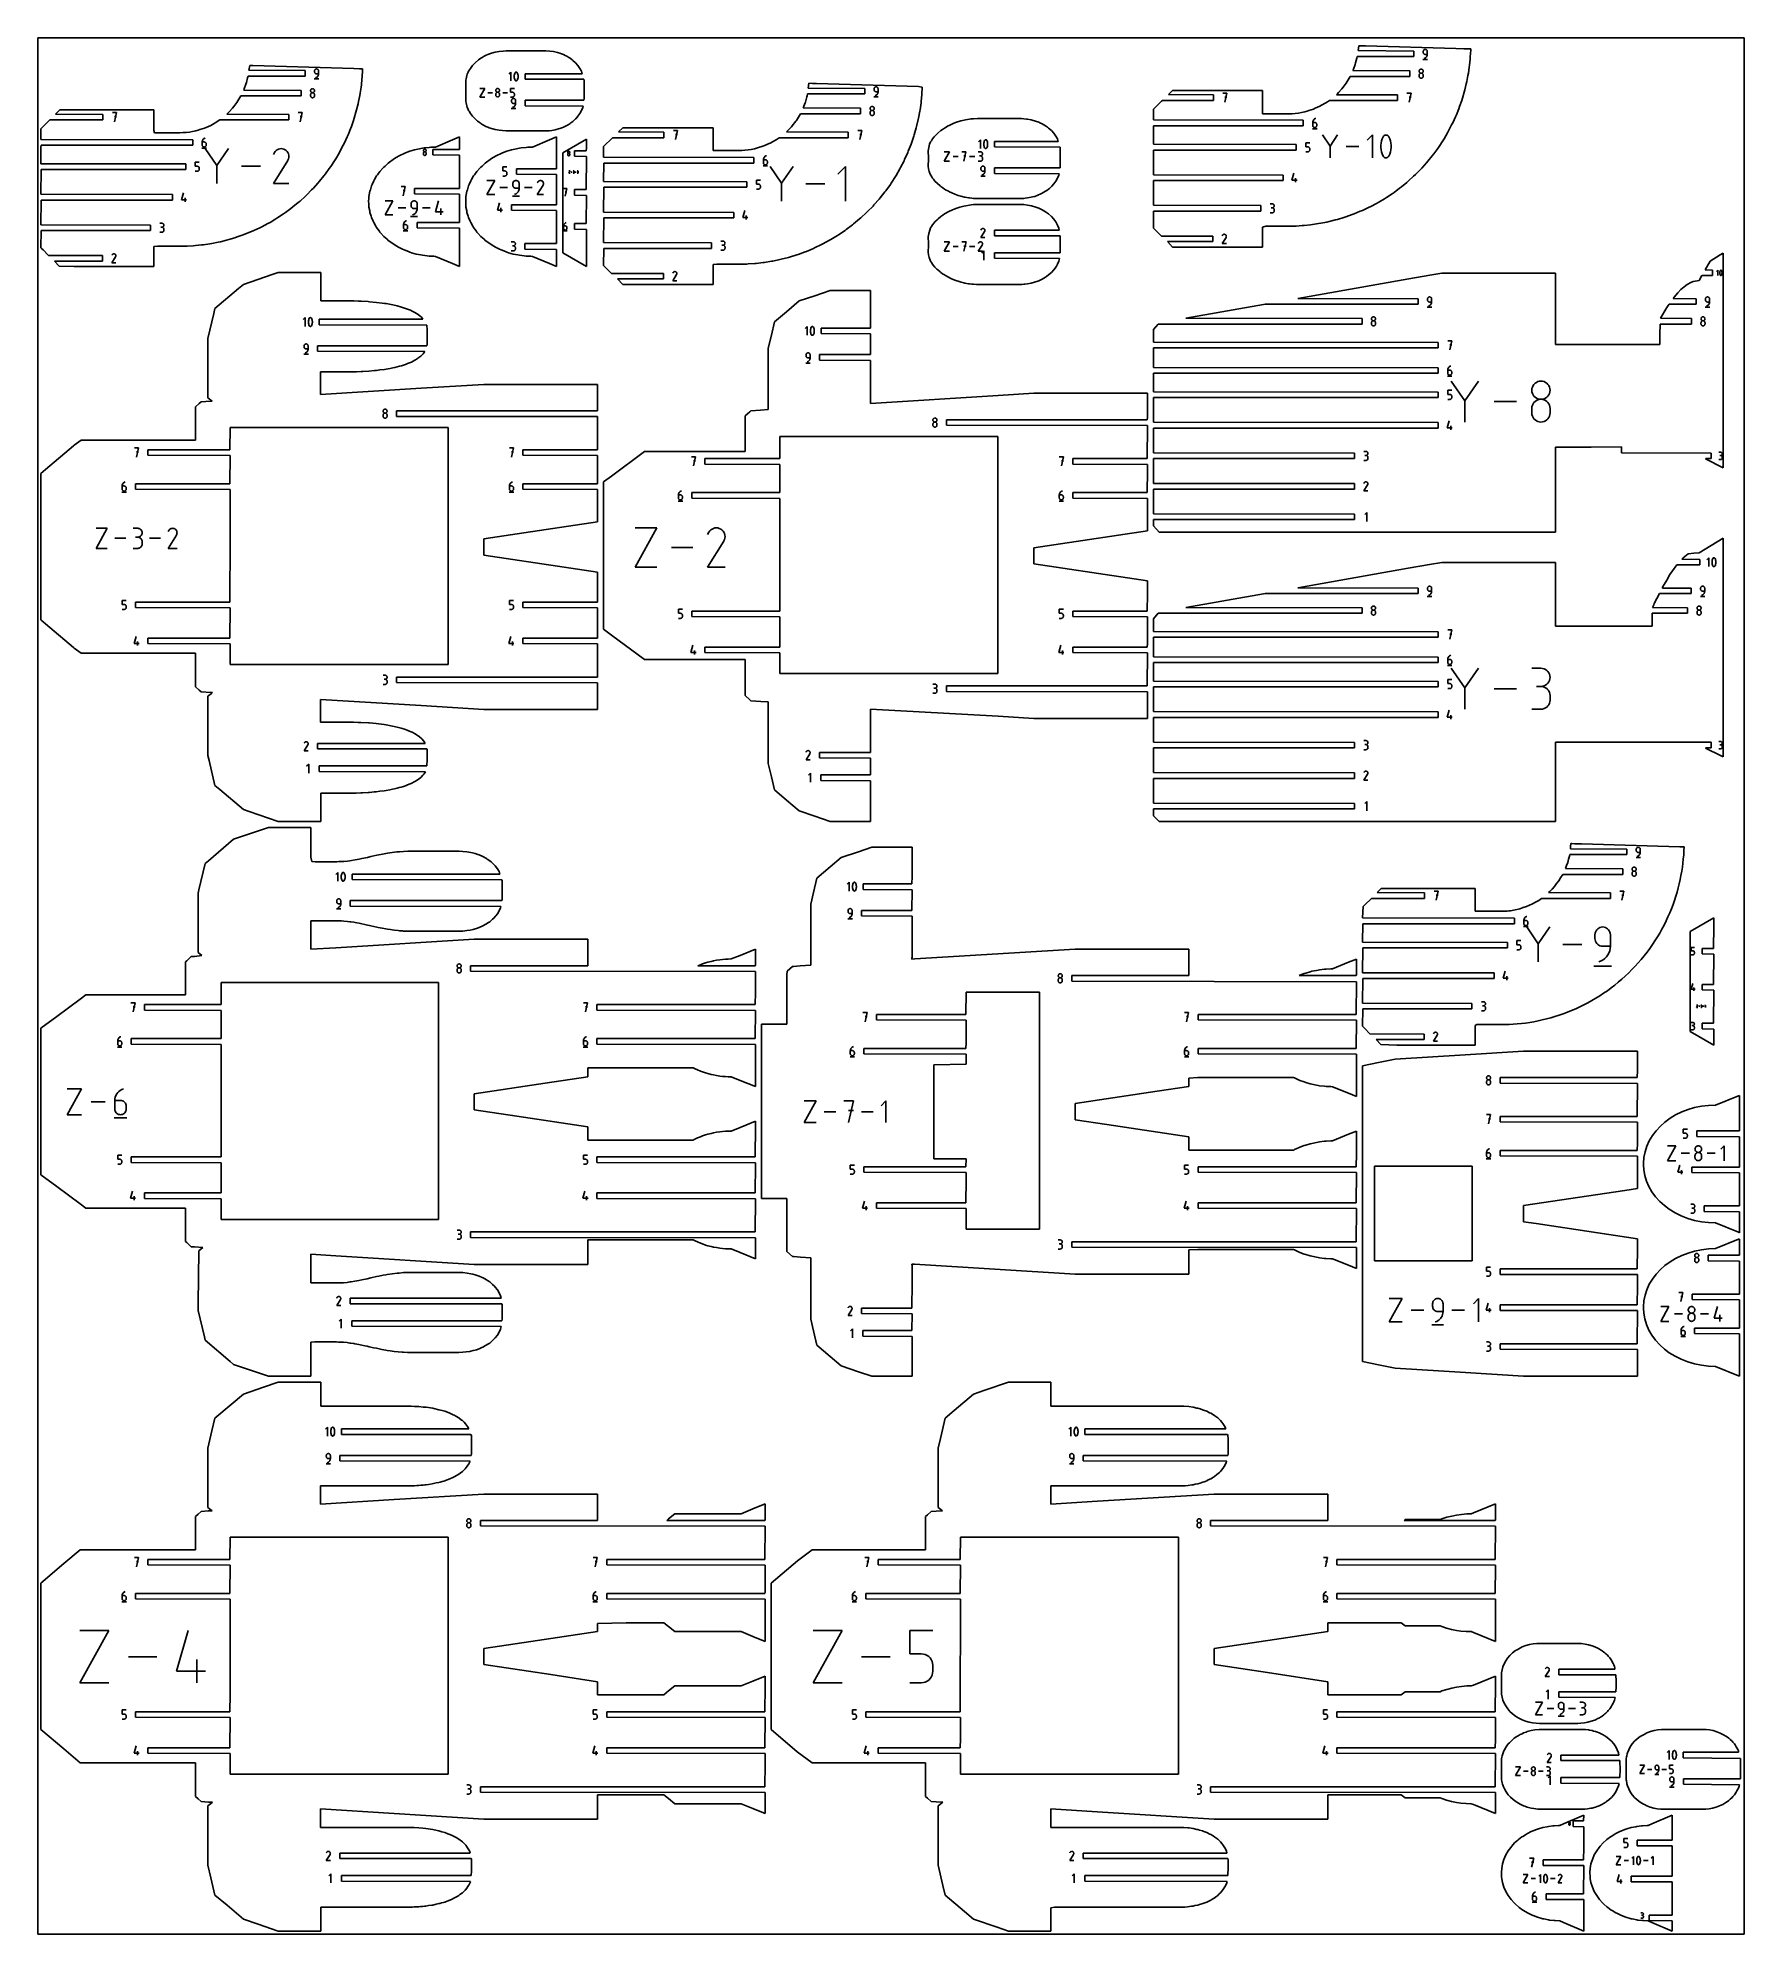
# Model space of a CAD drawing. Extents: x 0 to 900, y 0 to 1000.
import ezdxf

# ---------------------------------------------------------------- set-up
doc = ezdxf.new("R2010")
doc.units = 0

msp = doc.modelspace()

# ---------------------------------------------------------------- linework, layer by layer
at = {"layer": 'annotation', "color": 1}
for p, q in [((730.774503, 993.095869), (730.757294, 992.904113)), ((730.757294, 992.904113), (730.757294, 992.370412)), ((730.757294, 992.370412), (730.757294, 992.370412)), ((730.757294, 992.370412), (730.774503, 992.178666)), ((730.824105, 993.276394), (730.774503, 993.095869)), ((730.774503, 992.178666), (730.824105, 991.998169)), ((730.903064, 993.442664), (730.824105, 993.276394)), ((730.824105, 991.998169), (730.903064, 991.831939)), ((731.00834, 993.591653), (730.903064, 993.442664)), ((730.903064, 991.831939), (731.00834, 991.682997)), ((731.136898, 993.720337), (731.00834, 993.591653)), ((731.00834, 991.682997), (731.136898, 991.554364)), ((731.2857, 993.82569), (731.136898, 993.720337)), ((731.136898, 991.554364), (731.2857, 991.449058)), ((731.451707, 993.904688), (731.2857, 993.82569)), ((731.2857, 991.449058), (731.451707, 991.370101)), ((731.631884, 993.954305), (731.451707, 993.904688)), ((731.451707, 991.370101), (731.631884, 991.320511)), ((731.823191, 993.971516), (731.631884, 993.954305)), ((731.631884, 991.320511), (731.823191, 991.303311)), ((732.014896, 993.954305), (731.823191, 993.971516)), ((731.823191, 993.971516), (731.823191, 993.971516)), ((731.823191, 991.303311), (732.889089, 991.303311)), ((732.195283, 993.904688), (732.014896, 993.954305)), ((732.361352, 993.82569), (732.195283, 993.904688)), ((732.347291, 989.849907), (732.534628, 990.099813)), ((732.510104, 993.720337), (732.361352, 993.82569)), ((732.638538, 993.591653), (732.510104, 993.720337)), ((732.534628, 990.099813), (732.685368, 990.374019)), ((732.743654, 993.442664), (732.638538, 993.591653)), ((732.685368, 990.374019), (732.796619, 990.668611)), ((732.822451, 993.276394), (732.743654, 993.442664)), ((732.796619, 990.668611), (732.865489, 990.979679)), ((732.871929, 993.095869), (732.822451, 993.276394)), ((732.865489, 990.979679), (732.889089, 991.303311)), ((732.889089, 992.904113), (732.871929, 993.095869)), ((732.889089, 991.303311), (732.889089, 992.904113)), ((732.889089, 992.904113), (732.889089, 992.904113)), ((145.938401, 982.793914), (145.921488, 982.605457)), ((145.921488, 982.605457), (145.921488, 982.080936)), ((145.921488, 982.080936), (145.921488, 982.080936)), ((145.921488, 982.080936), (145.938401, 981.892489)), ((145.98715, 982.971334), (145.938401, 982.793914)), ((145.938401, 981.892489), (145.98715, 981.715096)), ((146.06475, 983.134744), (145.98715, 982.971334)), ((145.98715, 981.715096), (146.06475, 981.551726)), ((146.168216, 983.28117), (146.06475, 983.134744)), ((146.06475, 981.551726), (146.168216, 981.405346)), ((146.294562, 983.40764), (146.168216, 983.28117)), ((146.168216, 981.405346), (146.294562, 981.278925)), ((146.440804, 983.511181), (146.294562, 983.40764)), ((146.294562, 981.278925), (146.440804, 981.175431)), ((146.603955, 983.588819), (146.440804, 983.511181)), ((146.440804, 981.175431), (146.603955, 981.097832)), ((146.781033, 983.637583), (146.603955, 983.588819)), ((146.603955, 981.097832), (146.781033, 981.049096)), ((146.969049, 983.654498), (146.781033, 983.637583)), ((146.781033, 981.049096), (146.969049, 981.032191)), ((147.157456, 983.637583), (146.969049, 983.654498)), ((146.969049, 983.654498), (146.969049, 983.654498)), ((146.969049, 981.032191), (148.016611, 981.032191)), ((147.33474, 983.588819), (147.157456, 983.637583)), ((147.497953, 983.511181), (147.33474, 983.588819)), ((147.644146, 983.40764), (147.497953, 983.511181)), ((147.77037, 983.28117), (147.644146, 983.40764)), ((147.668248, 979.849396), (147.816395, 980.118885)), ((147.873678, 983.134744), (147.77037, 983.28117)), ((147.816395, 980.118885), (147.925732, 980.40841)), ((147.95112, 982.971334), (147.873678, 983.134744)), ((147.925732, 980.40841), (147.993418, 980.714127)), ((147.999747, 982.793914), (147.95112, 982.971334)), ((147.993418, 980.714127), (148.016611, 981.032191)), ((148.016611, 982.605457), (147.999747, 982.793914)), ((148.016611, 981.032191), (148.016611, 982.605457)), ((148.016611, 982.605457), (148.016611, 982.605457)), ((249.5273, 981.972137), (248.500722, 980.945269)), ((249.5273, 977.354417), (249.5273, 981.972137)), ((251.303402, 980.324904), (251.259149, 979.882673)), ((251.391908, 980.761893), (251.303402, 980.324904)), ((251.524666, 981.190227), (251.391908, 980.761893)), ((251.701678, 981.606488), (251.524666, 981.190227)), ((251.761287, 981.705615), (251.701678, 981.606488)), ((251.701678, 981.606488), (251.701678, 981.606488)), ((251.835575, 981.790089), (251.761287, 981.705615)), ((251.922084, 981.859092), (251.835575, 981.790089)), ((252.018352, 981.911807), (251.922084, 981.859092)), ((252.121921, 981.947416), (252.018352, 981.911807)), ((252.230331, 981.965101), (252.121921, 981.947416)), ((252.341121, 981.964046), (252.230331, 981.965101)), ((252.451833, 981.943433), (252.341121, 981.964046)), ((252.560007, 981.902444), (252.451833, 981.943433)), ((252.601418, 981.880683), (252.560007, 981.902444)), ((252.560007, 981.902444), (252.560007, 981.902444)), ((252.641155, 981.855688), (252.601418, 981.880683)), ((252.679026, 981.827656), (252.641155, 981.855688)), ((252.714838, 981.796785), (252.679026, 981.827656)), ((252.748398, 981.763274), (252.714838, 981.796785)), ((252.779512, 981.72732), (252.748398, 981.763274)), ((252.807988, 981.689121), (252.779512, 981.72732)), ((252.833633, 981.648874), (252.807988, 981.689121)), ((252.856252, 981.606778), (252.833633, 981.648874)), ((253.034122, 981.189658), (252.856252, 981.606778)), ((252.856252, 981.606778), (252.856252, 981.606778)), ((253.167524, 980.760682), (253.034122, 981.189658)), ((253.256459, 980.323263), (253.167524, 980.760682)), ((253.300926, 979.880817), (253.256459, 980.323263)), ((728.634663, 982.65247), (728.617464, 982.46161)), ((728.617464, 982.46161), (728.617464, 982.46161)), ((728.617464, 982.46161), (728.634673, 982.269854)), ((728.634663, 980.518772), (728.617464, 980.327106)), ((728.617464, 980.327106), (728.617464, 979.796114)), ((728.684241, 982.832297), (728.634663, 982.65247)), ((728.684241, 980.699228), (728.634663, 980.518772)), ((728.634673, 982.269854), (728.684276, 982.089329)), ((728.763167, 982.998043), (728.684241, 982.832297)), ((728.763167, 980.865445), (728.684241, 980.699228)), ((728.684276, 982.089329), (728.763234, 981.923059)), ((728.868412, 983.146656), (728.763167, 982.998043)), ((728.868412, 981.014397), (728.763167, 980.865445)), ((728.763234, 981.923059), (728.868511, 981.77407)), ((728.996945, 983.275088), (728.868412, 983.146656)), ((728.996945, 981.143056), (728.868412, 981.014397)), ((728.868511, 981.77407), (728.997068, 981.645386)), ((729.145736, 983.380288), (728.996945, 983.275088)), ((729.145736, 981.248393), (728.996945, 981.143056)), ((728.997068, 981.645386), (729.14587, 981.540033)), ((729.311756, 983.459207), (729.145736, 983.380288)), ((729.311756, 981.327383), (729.145736, 981.248393)), ((729.14587, 981.540033), (729.311877, 981.461036)), ((729.491975, 983.508795), (729.311756, 983.459207)), ((729.491975, 981.376997), (729.311756, 981.327383)), ((729.311877, 981.461036), (729.492054, 981.411419)), ((729.683362, 983.526002), (729.491975, 983.508795)), ((729.683362, 981.394208), (729.491975, 981.376997)), ((729.492054, 981.411419), (729.683362, 981.394208)), ((729.874749, 983.508795), (729.683362, 983.526002)), ((729.683362, 983.526002), (729.683362, 983.526002)), ((729.683362, 981.394208), (729.874669, 981.411419)), ((729.874749, 981.377007), (729.683362, 981.394208)), ((729.683362, 981.394208), (729.683362, 981.394208)), ((729.683362, 981.394208), (729.683362, 981.394208)), ((729.874669, 981.411419), (730.054846, 981.461036)), ((730.054967, 983.459207), (729.874749, 983.508795)), ((730.054967, 981.327418), (729.874749, 981.377007)), ((730.054846, 981.461036), (730.220853, 981.540033)), ((730.220987, 983.380288), (730.054967, 983.459207)), ((730.220987, 981.24846), (730.054967, 981.327418)), ((730.220853, 981.540033), (730.369655, 981.645386)), ((730.369779, 983.275088), (730.220987, 983.380288)), ((730.369779, 981.143155), (730.220987, 981.24846)), ((730.369655, 981.645386), (730.498213, 981.77407)), ((730.498312, 983.146656), (730.369779, 983.275088)), ((730.498312, 981.014521), (730.369779, 981.143155)), ((730.498213, 981.77407), (730.603489, 981.923059)), ((730.603556, 982.998043), (730.498312, 983.146656)), ((730.603556, 980.865579), (730.498312, 981.014521)), ((730.603489, 981.923059), (730.682448, 982.089329)), ((730.682482, 982.832297), (730.603556, 982.998043)), ((730.682482, 980.699349), (730.603556, 980.865579)), ((730.624094, 988.571516), (733.024094, 988.571516)), ((730.682448, 982.089329), (730.73205, 982.269854)), ((730.73206, 982.65247), (730.682482, 982.832297)), ((730.73206, 980.518852), (730.682482, 980.699349)), ((730.73205, 982.269854), (730.749259, 982.46161)), ((730.749259, 982.46161), (730.73206, 982.65247)), ((730.749259, 980.327106), (730.73206, 980.518852)), ((730.749259, 982.46161), (730.749259, 982.46161)), ((730.749259, 979.796114), (730.749259, 980.327106)), ((730.749259, 980.327106), (730.749259, 980.327106)), ((731.289791, 989.171516), (731.594606, 989.285105)), ((731.289791, 989.171516), (731.289791, 989.171516)), ((731.594606, 989.285105), (731.874389, 989.438641)), ((731.874389, 989.438641), (732.126248, 989.628213)), ((732.126248, 989.628213), (732.347291, 989.849907)), ((143.828979, 972.376737), (143.81178, 972.185877)), ((143.81178, 972.185877), (143.81178, 972.185877)), ((143.81178, 972.185877), (143.828989, 971.994121)), ((143.828979, 970.243039), (143.81178, 970.051373)), ((143.81178, 970.051373), (143.81178, 969.520381)), ((143.878557, 972.556564), (143.828979, 972.376737)), ((143.878557, 970.423495), (143.828979, 970.243039)), ((143.828989, 971.994121), (143.878591, 971.813596)), ((143.957483, 972.72231), (143.878557, 972.556564)), ((143.957483, 970.589712), (143.878557, 970.423495)), ((143.878591, 971.813596), (143.95755, 971.647326)), ((144.062727, 972.870923), (143.957483, 972.72231)), ((144.062727, 970.738664), (143.957483, 970.589712)), ((143.95755, 971.647326), (144.062826, 971.498337)), ((144.19126, 972.999355), (144.062727, 972.870923)), ((144.19126, 970.867322), (144.062727, 970.738664)), ((144.062826, 971.498337), (144.191384, 971.369653)), ((144.340052, 973.104555), (144.19126, 972.999355)), ((144.340052, 970.97266), (144.19126, 970.867322)), ((144.191384, 971.369653), (144.340185, 971.2643)), ((144.506072, 973.183474), (144.340052, 973.104555)), ((144.506072, 971.05165), (144.340052, 970.97266)), ((144.340185, 971.2643), (144.506193, 971.185302)), ((144.68629, 973.233062), (144.506072, 973.183474)), ((144.68629, 971.101264), (144.506072, 971.05165)), ((144.506193, 971.185302), (144.686369, 971.135686)), ((144.877677, 973.250269), (144.68629, 973.233062)), ((144.877677, 971.118474), (144.68629, 971.101264)), ((144.686369, 971.135686), (144.877677, 971.118474)), ((145.069064, 973.233062), (144.877677, 973.250269)), ((144.877677, 973.250269), (144.877677, 973.250269)), ((144.877677, 971.118474), (145.068985, 971.135686)), ((145.069064, 971.101274), (144.877677, 971.118474)), ((144.877677, 971.118474), (144.877677, 971.118474)), ((144.877677, 971.118474), (144.877677, 971.118474)), ((145.068985, 971.135686), (145.249161, 971.185302)), ((145.249283, 973.183474), (145.069064, 973.233062)), ((145.249283, 971.051684), (145.069064, 971.101274)), ((145.249161, 971.185302), (145.415169, 971.2643)), ((145.415303, 973.104555), (145.249283, 973.183474)), ((145.415303, 970.972727), (145.249283, 971.051684)), ((145.415169, 971.2643), (145.56397, 971.369653)), ((145.564094, 972.999355), (145.415303, 973.104555)), ((145.564094, 970.867421), (145.415303, 970.972727)), ((145.56397, 971.369653), (145.692528, 971.498337)), ((145.692627, 972.870923), (145.564094, 972.999355)), ((145.692627, 970.738788), (145.564094, 970.867421)), ((145.692528, 971.498337), (145.797805, 971.647326)), ((145.797872, 972.72231), (145.692627, 972.870923)), ((145.797872, 970.589846), (145.692627, 970.738788)), ((145.790579, 978.347388), (148.149295, 978.347388)), ((145.797805, 971.647326), (145.876763, 971.813596)), ((145.876798, 972.556564), (145.797872, 972.72231)), ((145.876798, 970.423616), (145.797872, 970.589846)), ((145.876763, 971.813596), (145.926365, 971.994121)), ((145.926375, 972.376737), (145.876798, 972.556564)), ((145.926375, 970.243118), (145.876798, 970.423616)), ((145.926365, 971.994121), (145.943575, 972.185877)), ((145.943575, 972.185877), (145.926375, 972.376737)), ((145.943575, 970.051373), (145.926375, 970.243118)), ((145.943575, 972.185877), (145.943575, 972.185877)), ((145.943575, 969.520381), (145.943575, 970.051373)), ((145.943575, 970.051373), (145.943575, 970.051373)), ((146.444825, 978.937067), (146.744397, 979.048702)), ((146.444825, 978.937067), (146.444825, 978.937067)), ((146.744397, 979.048702), (147.019366, 979.199597)), ((147.019366, 979.199597), (147.266892, 979.385908)), ((147.266892, 979.385908), (147.484134, 979.603789)), ((147.484134, 979.603789), (147.668248, 979.849396)), ((233.161388, 968.843666), (235.662961, 973.348982)), ((235.662961, 973.348982), (233.161388, 973.348982)), ((239.816308, 971.096324), (237.352878, 971.096324)), ((241.521521, 972.523569), (241.505378, 972.344426)), ((241.505378, 972.344426), (241.505378, 972.344426)), ((241.505378, 972.344426), (241.52153, 972.164443)), ((241.521521, 970.520864), (241.505378, 970.340965)), ((241.505378, 970.340965), (241.505378, 969.842571)), ((241.568055, 972.692356), (241.521521, 972.523569)), ((241.568055, 970.690241), (241.521521, 970.520864)), ((241.52153, 972.164443), (241.568088, 971.995)), ((241.642136, 972.847926), (241.568055, 972.692356)), ((241.642136, 970.846254), (241.568055, 970.690241)), ((241.568088, 971.995), (241.642198, 971.838938)), ((241.740919, 972.987416), (241.642136, 972.847926)), ((241.740919, 970.986061), (241.642136, 970.846254)), ((241.642198, 971.838938), (241.741012, 971.699096)), ((241.861561, 973.107963), (241.740919, 972.987416)), ((241.861561, 971.106821), (241.740919, 970.986061)), ((241.741012, 971.699096), (241.861677, 971.578312)), ((242.001218, 973.206705), (241.861561, 973.107963)), ((242.001218, 971.205692), (241.861561, 971.106821)), ((241.861677, 971.578312), (242.001343, 971.479427)), ((242.157045, 973.280779), (242.001218, 973.206705)), ((242.157045, 971.279832), (242.001218, 971.205692)), ((242.001343, 971.479427), (242.157159, 971.405279)), ((242.3262, 973.327322), (242.157045, 973.280779)), ((242.3262, 971.3264), (242.157045, 971.279832)), ((242.157159, 971.405279), (242.326274, 971.358709)), ((242.505837, 973.343473), (242.3262, 973.327322)), ((242.505837, 971.342554), (242.3262, 971.3264)), ((242.326274, 971.358709), (242.505837, 971.342554)), ((242.685475, 973.327322), (242.505837, 973.343473)), ((242.505837, 973.343473), (242.505837, 973.343473)), ((242.505837, 971.342554), (242.6854, 971.358709)), ((242.685475, 971.326409), (242.505837, 971.342554)), ((242.505837, 971.342554), (242.505837, 971.342554)), ((242.505837, 971.342554), (242.505837, 971.342554)), ((242.6854, 971.358709), (242.854515, 971.405279)), ((242.854629, 973.280779), (242.685475, 973.327322)), ((242.854629, 971.279864), (242.685475, 971.326409)), ((242.854515, 971.405279), (243.010331, 971.479427)), ((243.010457, 973.206705), (242.854629, 973.280779)), ((243.010457, 971.205754), (242.854629, 971.279864)), ((243.010331, 971.479427), (243.149997, 971.578312)), ((243.150113, 973.107963), (243.010457, 973.206705)), ((243.150113, 971.106914), (243.010457, 971.205754)), ((243.149997, 971.578312), (243.270662, 971.699096)), ((243.270755, 972.987416), (243.150113, 973.107963)), ((243.270755, 970.986177), (243.150113, 971.106914)), ((243.270662, 971.699096), (243.369476, 971.838938)), ((243.369539, 972.847926), (243.270755, 972.987416)), ((243.369539, 970.846379), (243.270755, 970.986177)), ((243.369476, 971.838938), (243.443587, 971.995)), ((243.443619, 972.692356), (243.369539, 972.847926)), ((243.443619, 970.690355), (243.369539, 970.846379)), ((243.443587, 971.995), (243.490144, 972.164443)), ((243.490153, 972.523569), (243.443619, 972.692356)), ((243.490153, 970.520938), (243.443619, 970.690355)), ((243.490144, 972.164443), (243.506297, 972.344426)), ((243.506297, 972.344426), (243.490153, 972.523569)), ((243.506297, 970.340965), (243.490153, 970.520938)), ((243.506297, 972.344426), (243.506297, 972.344426)), ((243.506297, 969.842571), (243.506297, 970.340965)), ((243.506297, 970.340965), (243.506297, 970.340965)), ((247.659644, 971.096324), (245.196214, 971.096324)), ((249.348714, 971.342695), (249.348714, 973.348982)), ((249.348714, 973.348982), (251.349632, 973.348982)), ((250.349173, 971.342695), (249.348714, 971.342695)), ((250.52881, 971.326638), (250.349173, 971.342695)), ((250.697965, 971.280327), (250.52881, 971.326638)), ((250.853793, 971.206555), (250.697965, 971.280327)), ((250.993449, 971.108115), (250.853793, 971.206555)), ((251.114091, 970.987801), (250.993449, 971.108115)), ((251.212875, 970.848404), (251.114091, 970.987801)), ((251.286955, 970.692718), (251.212875, 970.848404)), ((251.259149, 979.882673), (251.259149, 979.438616)), ((251.259149, 979.438616), (251.303402, 978.996149)), ((251.333489, 970.523535), (251.286955, 970.692718)), ((251.303402, 978.996149), (251.391908, 978.558687)), ((251.349632, 970.343649), (251.333489, 970.523535)), ((251.349632, 969.845255), (251.349632, 970.343649)), ((251.349632, 970.343649), (251.349632, 970.343649)), ((251.391908, 978.558687), (251.524666, 978.129646)), ((251.524666, 978.129646), (251.701678, 977.712441)), ((251.701678, 977.712441), (251.701678, 977.712441)), ((251.701678, 977.712441), (251.724215, 977.670428)), ((251.724215, 977.670428), (251.74967, 977.630382)), ((251.74967, 977.630382), (251.777935, 977.592424)), ((251.777935, 977.592424), (251.808903, 977.556675)), ((251.808903, 977.556675), (251.842466, 977.523257)), ((251.842466, 977.523257), (251.878517, 977.492292)), ((251.878517, 977.492292), (251.91695, 977.463901)), ((251.91695, 977.463901), (251.957656, 977.438205)), ((251.957656, 977.438205), (252.000529, 977.415327)), ((252.000529, 977.415327), (252.000529, 977.415327)), ((252.000529, 977.415327), (252.107851, 977.375207)), ((252.107851, 977.375207), (252.217918, 977.355275)), ((252.217918, 977.355275), (252.328243, 977.354718)), ((252.328243, 977.354718), (252.436336, 977.372722)), ((252.436336, 977.372722), (252.539711, 977.408476)), ((252.539711, 977.408476), (252.635878, 977.461167)), ((252.635878, 977.461167), (252.72235, 977.529981)), ((252.72235, 977.529981), (252.796637, 977.614107)), ((252.796637, 977.614107), (252.856252, 977.71273)), ((252.856252, 977.71273), (253.034122, 978.129078)), ((252.856252, 977.71273), (252.856252, 977.71273)), ((253.034122, 978.129078), (253.167524, 978.557475)), ((253.167524, 978.557475), (253.256459, 978.994508)), ((253.256459, 978.994508), (253.300926, 979.43676)), ((253.300926, 979.43676), (253.300926, 979.880817)), ((441.098028, 973.387544), (441.081176, 973.199761)), ((441.081176, 973.199761), (441.081176, 972.677117)), ((441.081176, 972.677117), (441.081176, 972.677117)), ((441.081176, 972.677117), (441.098028, 972.489344)), ((441.146603, 973.564329), (441.098028, 973.387544)), ((441.098028, 972.489344), (441.146603, 972.312586)), ((441.223925, 973.727153), (441.146603, 973.564329)), ((441.146603, 972.312586), (441.223925, 972.149801)), ((441.327021, 973.873056), (441.223925, 973.727153)), ((441.223925, 972.149801), (441.327021, 972.003945)), ((441.452915, 973.999073), (441.327021, 973.873056)), ((441.327021, 972.003945), (441.452915, 971.877976)), ((441.598633, 974.102244), (441.452915, 973.999073)), ((441.452915, 971.877976), (441.598633, 971.774852)), ((441.761202, 974.179604), (441.598633, 974.102244)), ((441.598633, 971.774852), (441.761202, 971.697531)), ((441.937645, 974.228193), (441.761202, 974.179604)), ((441.761202, 971.697531), (441.937645, 971.648969)), ((442.124989, 974.245048), (441.937645, 974.228193)), ((441.937645, 971.648969), (442.124989, 971.632125)), ((442.312721, 974.228193), (442.124989, 974.245048)), ((442.124989, 974.245048), (442.124989, 974.245048)), ((442.124989, 971.632125), (443.168802, 971.632125)), ((442.489371, 974.179604), (442.312721, 974.228193)), ((442.421766, 969.991733), (442.63823, 970.208834)), ((442.652, 974.102244), (442.489371, 974.179604)), ((442.63823, 970.208834), (442.821686, 970.453563)), ((442.79767, 973.999073), (442.652, 974.102244)), ((442.923443, 973.873056), (442.79767, 973.999073)), ((442.821686, 970.453563), (442.969302, 970.722087)), ((443.02638, 973.727153), (442.923443, 973.873056)), ((442.969302, 970.722087), (443.078248, 971.010576)), ((443.103545, 973.564329), (443.02638, 973.727153)), ((443.078248, 971.010576), (443.145692, 971.315199)), ((443.151998, 973.387544), (443.103545, 973.564329)), ((443.145692, 971.315199), (443.168802, 971.632125)), ((443.168802, 973.199761), (443.151998, 973.387544)), ((443.168802, 971.632125), (443.168802, 973.199761)), ((443.168802, 973.199761), (443.168802, 973.199761)), ((627.182622, 970.902203), (625.048118, 970.902203)), ((626.11552, 966.102203), (627.182622, 970.902203)), ((724.320139, 970.902203), (722.185635, 970.902203)), ((723.253037, 966.102203), (724.320139, 970.902203)), ((728.617464, 979.796114), (728.617464, 979.796114)), ((728.617464, 979.796114), (728.634673, 979.604462)), ((728.634673, 979.604462), (728.684276, 979.424213)), ((728.684276, 979.424213), (728.763234, 979.258344)), ((728.763234, 979.258344), (728.868511, 979.109829)), ((728.868511, 979.109829), (728.997068, 978.981645)), ((728.997068, 978.981645), (729.14587, 978.876767)), ((729.14587, 978.876767), (729.311877, 978.79817)), ((729.311877, 978.79817), (729.492054, 978.74883)), ((729.492054, 978.74883), (729.683362, 978.731722)), ((729.683362, 978.731722), (729.874669, 978.74883)), ((729.683362, 978.731722), (729.683362, 978.731722)), ((729.874669, 978.74883), (730.054846, 978.79817)), ((730.054846, 978.79817), (730.220853, 978.876767)), ((730.220853, 978.876767), (730.369655, 978.981645)), ((730.369655, 978.981645), (730.498213, 979.109829)), ((730.498213, 979.109829), (730.603489, 979.258344)), ((730.603489, 979.258344), (730.682448, 979.424213)), ((730.682448, 979.424213), (730.73205, 979.604462)), ((730.73205, 979.604462), (730.749259, 979.796114)), ((41.44544, 960.62647), (39.310936, 960.62647)), ((40.378338, 955.82647), (41.44544, 960.62647)), ((139.42319, 960.62647), (137.288686, 960.62647)), ((138.356088, 955.82647), (139.42319, 960.62647)), ((143.81178, 969.520381), (143.81178, 969.520381)), ((143.81178, 969.520381), (143.828989, 969.328728)), ((143.828989, 969.328728), (143.878591, 969.14848)), ((143.878591, 969.14848), (143.95755, 968.98261)), ((143.95755, 968.98261), (144.062826, 968.834096)), ((144.062826, 968.834096), (144.191384, 968.705912)), ((144.191384, 968.705912), (144.340185, 968.601034)), ((144.340185, 968.601034), (144.506193, 968.522437)), ((144.506193, 968.522437), (144.686369, 968.473096)), ((144.686369, 968.473096), (144.877677, 968.455989)), ((144.877677, 968.455989), (145.068985, 968.473096)), ((144.877677, 968.455989), (144.877677, 968.455989)), ((145.068985, 968.473096), (145.249161, 968.522437)), ((145.249161, 968.522437), (145.415169, 968.601034)), ((145.415169, 968.601034), (145.56397, 968.705912)), ((145.56397, 968.705912), (145.692528, 968.834096)), ((145.692528, 968.834096), (145.797805, 968.98261)), ((145.797805, 968.98261), (145.876763, 969.14848)), ((145.876763, 969.14848), (145.926365, 969.328728)), ((145.926365, 969.328728), (145.943575, 969.520381)), ((235.662961, 968.843666), (233.161388, 968.843666)), ((241.505378, 969.842571), (241.505378, 969.842571)), ((241.505378, 969.842571), (241.52153, 969.662685)), ((241.52153, 969.662685), (241.568088, 969.493502)), ((241.568088, 969.493502), (241.642198, 969.337816)), ((241.642198, 969.337816), (241.741012, 969.198419)), ((241.741012, 969.198419), (241.861677, 969.078105)), ((241.861677, 969.078105), (242.001343, 968.979665)), ((242.001343, 968.979665), (242.157159, 968.905893)), ((242.157159, 968.905893), (242.326274, 968.859582)), ((242.326274, 968.859582), (242.505837, 968.843525)), ((242.505837, 968.843525), (242.6854, 968.859582)), ((242.505837, 968.843525), (242.505837, 968.843525)), ((242.6854, 968.859582), (242.854515, 968.905893)), ((242.854515, 968.905893), (243.010331, 968.979665)), ((243.010331, 968.979665), (243.149997, 969.078105)), ((243.149997, 969.078105), (243.270662, 969.198419)), ((243.270662, 969.198419), (243.369476, 969.337816)), ((243.369476, 969.337816), (243.443587, 969.493502)), ((243.443587, 969.493502), (243.490144, 969.662685)), ((243.490144, 969.662685), (243.506297, 969.842571)), ((249.348714, 968.843666), (250.349173, 968.843666)), ((249.723955, 962.693535), (252.123955, 962.693535)), ((249.874363, 967.217889), (249.857154, 967.026133)), ((249.857154, 967.026133), (249.857154, 966.492432)), ((249.857154, 966.492432), (249.857154, 966.492432)), ((249.857154, 966.492432), (249.874363, 966.300686)), ((249.923966, 967.398414), (249.874363, 967.217889)), ((249.874363, 966.300686), (249.923966, 966.120189)), ((250.002924, 967.564684), (249.923966, 967.398414)), ((249.923966, 966.120189), (250.002924, 965.953959)), ((250.108201, 967.713673), (250.002924, 967.564684)), ((250.002924, 965.953959), (250.108201, 965.805017)), ((250.236758, 967.842357), (250.108201, 967.713673)), ((250.108201, 965.805017), (250.236758, 965.676383)), ((250.38556, 967.94771), (250.236758, 967.842357)), ((250.236758, 965.676383), (250.38556, 965.571078)), ((250.349173, 968.843666), (250.528736, 968.859811)), ((250.349173, 968.843666), (250.349173, 968.843666)), ((250.551567, 968.026707), (250.38556, 967.94771)), ((250.38556, 965.571078), (250.551567, 965.49212)), ((250.389651, 963.293535), (250.694467, 963.407125)), ((250.389651, 963.293535), (250.389651, 963.293535)), ((250.528736, 968.859811), (250.697851, 968.906356)), ((250.731744, 968.076324), (250.551567, 968.026707)), ((250.551567, 965.49212), (250.731744, 965.442531)), ((250.694467, 963.407125), (250.974249, 963.560661)), ((250.697851, 968.906356), (250.853667, 968.980466)), ((250.923052, 968.093535), (250.731744, 968.076324)), ((250.731744, 965.442531), (250.923052, 965.42533)), ((250.853667, 968.980466), (250.993333, 969.079306)), ((251.114756, 968.076324), (250.923052, 968.093535)), ((250.923052, 968.093535), (250.923052, 968.093535)), ((250.923052, 965.42533), (251.988949, 965.42533)), ((250.974249, 963.560661), (251.226108, 963.750232)), ((250.993333, 969.079306), (251.113998, 969.200043)), ((251.113998, 969.200043), (251.212812, 969.339841)), ((251.295143, 968.026707), (251.114756, 968.076324)), ((251.212812, 969.339841), (251.286923, 969.495865)), ((251.226108, 963.750232), (251.447151, 963.971927)), ((251.286923, 969.495865), (251.33348, 969.665282)), ((251.461212, 967.94771), (251.295143, 968.026707)), ((251.33348, 969.665282), (251.349632, 969.845255)), ((251.447151, 963.971927), (251.634489, 964.221833)), ((251.609964, 967.842357), (251.461212, 967.94771)), ((251.738398, 967.713673), (251.609964, 967.842357)), ((251.634489, 964.221833), (251.785228, 964.496038)), ((251.843514, 967.564684), (251.738398, 967.713673)), ((251.785228, 964.496038), (251.896479, 964.790631)), ((251.922311, 967.398414), (251.843514, 967.564684)), ((251.896479, 964.790631), (251.96535, 965.101699)), ((251.971789, 967.217889), (251.922311, 967.398414)), ((251.96535, 965.101699), (251.988949, 965.42533)), ((251.988949, 967.026133), (251.971789, 967.217889)), ((251.988949, 965.42533), (251.988949, 967.026133)), ((251.988949, 967.026133), (251.988949, 967.026133)), ((438.994389, 962.975727), (438.97719, 962.784867)), ((438.97719, 962.784867), (438.97719, 962.784867)), ((438.97719, 962.784867), (438.994399, 962.593112)), ((438.994389, 960.84203), (438.97719, 960.650363)), ((438.97719, 960.650363), (438.97719, 960.119371)), ((438.97719, 960.119371), (438.97719, 960.119371)), ((438.97719, 960.119371), (438.994399, 959.927719)), ((439.043967, 963.155555), (438.994389, 962.975727)), ((439.043967, 961.022485), (438.994389, 960.84203)), ((438.994399, 962.593112), (439.044002, 962.412586)), ((439.122893, 963.3213), (439.043967, 963.155555)), ((439.122893, 961.188703), (439.043967, 961.022485)), ((439.044002, 962.412586), (439.12296, 962.246316)), ((439.228138, 963.469914), (439.122893, 963.3213)), ((439.228138, 961.337654), (439.122893, 961.188703)), ((439.12296, 962.246316), (439.228237, 962.097327)), ((439.356671, 963.598345), (439.228138, 963.469914)), ((439.356671, 961.466313), (439.228138, 961.337654)), ((439.228237, 962.097327), (439.356794, 961.968644)), ((439.505462, 963.703546), (439.356671, 963.598345)), ((439.505462, 961.571651), (439.356671, 961.466313)), ((439.356794, 961.968644), (439.505596, 961.86329)), ((439.671482, 963.782465), (439.505462, 963.703546)), ((439.671482, 961.65064), (439.505462, 961.571651)), ((439.505596, 961.86329), (439.671603, 961.784293)), ((439.851701, 963.832053), (439.671482, 963.782465)), ((439.851701, 961.700254), (439.671482, 961.65064)), ((439.671603, 961.784293), (439.85178, 961.734676)), ((440.043088, 963.84926), (439.851701, 963.832053)), ((440.043088, 961.717465), (439.851701, 961.700254)), ((439.85178, 961.734676), (440.043088, 961.717465)), ((440.234475, 963.832053), (440.043088, 963.84926)), ((440.043088, 963.84926), (440.043088, 963.84926)), ((440.043088, 961.717465), (440.234395, 961.734676)), ((440.234475, 961.700264), (440.043088, 961.717465)), ((440.043088, 961.717465), (440.043088, 961.717465)), ((440.043088, 961.717465), (440.043088, 961.717465)), ((440.234395, 961.734676), (440.414572, 961.784293)), ((440.414693, 963.782465), (440.234475, 963.832053)), ((440.414693, 961.650675), (440.234475, 961.700264)), ((440.414572, 961.784293), (440.580579, 961.86329)), ((440.580713, 963.703546), (440.414693, 963.782465)), ((440.580713, 961.571717), (440.414693, 961.650675)), ((440.580579, 961.86329), (440.729381, 961.968644)), ((440.729505, 963.598345), (440.580713, 963.703546)), ((440.729505, 961.466412), (440.580713, 961.571717)), ((440.729381, 961.968644), (440.857939, 962.097327)), ((440.858038, 963.469914), (440.729505, 963.598345)), ((440.858038, 961.337778), (440.729505, 961.466412)), ((440.857939, 962.097327), (440.963215, 962.246316)), ((440.963282, 963.3213), (440.858038, 963.469914)), ((440.963282, 961.188836), (440.858038, 961.337778)), ((440.950736, 968.956929), (443.301011, 968.956929)), ((440.963215, 962.246316), (441.042174, 962.412586)), ((441.042208, 963.155555), (440.963282, 963.3213)), ((441.042208, 961.022607), (440.963282, 961.188836)), ((441.042174, 962.412586), (441.091776, 962.593112)), ((441.091786, 962.975727), (441.042208, 963.155555)), ((441.091786, 960.842109), (441.042208, 961.022607)), ((441.091776, 962.593112), (441.108985, 962.784867)), ((441.091776, 959.927719), (441.108985, 960.119371)), ((441.108985, 962.784867), (441.091786, 962.975727)), ((441.108985, 960.650363), (441.091786, 960.842109)), ((441.108985, 962.784867), (441.108985, 962.784867)), ((441.108985, 960.119371), (441.108985, 960.650363)), ((441.108985, 960.650363), (441.108985, 960.650363)), ((441.60264, 969.544498), (441.90114, 969.655734)), ((441.60264, 969.544498), (441.60264, 969.544498)), ((441.90114, 969.655734), (442.175126, 969.806089)), ((442.175126, 969.806089), (442.421766, 969.991733)), ((627.182622, 968.764689), (626.11552, 968.764689)), ((724.320139, 968.764689), (723.253037, 968.764689)), ((41.44544, 958.488956), (40.378338, 958.488956)), ((139.42319, 958.488956), (138.356088, 958.488956)), ((337.330327, 951.22546), (335.195823, 951.22546)), ((336.263226, 946.42546), (337.330327, 951.22546)), ((434.586093, 951.22546), (432.451589, 951.22546)), ((433.518992, 946.42546), (434.586093, 951.22546)), ((438.994399, 959.927719), (439.044002, 959.74747)), ((439.044002, 959.74747), (439.12296, 959.581601)), ((439.12296, 959.581601), (439.228237, 959.433086)), ((439.228237, 959.433086), (439.356794, 959.304902)), ((439.356794, 959.304902), (439.505596, 959.200024)), ((439.505596, 959.200024), (439.671603, 959.121427)), ((439.671603, 959.121427), (439.85178, 959.072087)), ((439.85178, 959.072087), (440.043088, 959.054979)), ((440.043088, 959.054979), (440.234395, 959.072087)), ((440.043088, 959.054979), (440.043088, 959.054979)), ((440.234395, 959.072087), (440.414572, 959.121427)), ((440.414572, 959.121427), (440.580579, 959.200024)), ((440.580579, 959.200024), (440.729381, 959.304902)), ((440.729381, 959.304902), (440.857939, 959.433086)), ((440.857939, 959.433086), (440.963215, 959.581601)), ((440.963215, 959.581601), (441.042174, 959.74747)), ((441.042174, 959.74747), (441.091776, 959.927719)), ((672.316631, 952.139688), (674.716631, 952.139688)), ((672.473733, 955.726615), (672.450132, 955.402173)), ((672.450132, 955.402173), (672.450132, 953.806789)), ((673.516029, 955.402173), (672.450132, 955.402173)), ((672.450132, 953.806789), (672.450132, 953.806789)), ((672.450132, 953.806789), (672.467341, 953.615044)), ((672.467341, 953.615044), (672.516943, 953.434546)), ((672.542621, 956.03834), (672.473733, 955.726615)), ((672.516943, 953.434546), (672.595901, 953.268316)), ((672.653919, 956.333483), (672.542621, 956.03834)), ((672.595901, 953.268316), (672.701178, 953.119374)), ((672.804751, 956.60818), (672.653919, 956.333483)), ((672.701178, 953.119374), (672.829736, 952.990741)), ((672.992239, 956.858564), (672.804751, 956.60818)), ((672.829736, 952.990741), (672.978537, 952.885435)), ((672.978537, 952.885435), (673.144545, 952.806478)), ((673.213508, 957.080772), (672.992239, 956.858564)), ((673.144545, 952.806478), (673.324721, 952.756888)), ((673.465681, 957.270939), (673.213508, 957.080772)), ((673.324721, 952.756888), (673.516029, 952.739688)), ((673.745882, 957.425199), (673.465681, 957.270939)), ((673.707733, 955.385066), (673.516029, 955.402173)), ((673.516029, 952.739688), (673.707733, 952.756888)), ((673.516029, 952.739688), (673.516029, 952.739688)), ((673.88812, 955.335725), (673.707733, 955.385066)), ((673.707733, 952.756888), (673.88812, 952.806478)), ((674.051235, 957.539688), (673.745882, 957.425199)), ((674.05419, 955.257128), (673.88812, 955.335725)), ((673.88812, 952.806478), (674.05419, 952.885435)), ((674.051235, 957.539688), (674.051235, 957.539688)), ((674.202942, 955.15225), (674.05419, 955.257128)), ((674.05419, 952.885435), (674.202942, 952.990741)), ((674.331375, 955.024066), (674.202942, 955.15225)), ((674.202942, 952.990741), (674.331375, 953.119374)), ((674.436491, 954.875552), (674.331375, 955.024066)), ((674.331375, 953.119374), (674.436491, 953.268316)), ((674.515288, 954.709682), (674.436491, 954.875552)), ((674.436491, 953.268316), (674.515288, 953.434546)), ((674.564767, 954.529434), (674.515288, 954.709682)), ((674.515288, 953.434546), (674.564767, 953.615044)), ((674.581926, 954.337781), (674.564767, 954.529434)), ((674.564767, 953.615044), (674.581926, 953.806789)), ((674.581926, 953.806789), (674.581926, 954.337781)), ((674.581926, 954.337781), (674.581926, 954.337781)), ((86.543652, 941.863954), (88.943652, 941.863954)), ((86.700754, 945.450882), (86.677153, 945.12644)), ((86.677153, 945.12644), (86.677153, 943.531056)), ((87.74305, 945.12644), (86.677153, 945.12644)), ((86.677153, 943.531056), (86.677153, 943.531056)), ((86.677153, 943.531056), (86.694362, 943.33931)), ((86.694362, 943.33931), (86.743964, 943.158813)), ((86.769642, 945.762607), (86.700754, 945.450882)), ((86.743964, 943.158813), (86.822922, 942.992583)), ((86.88094, 946.05775), (86.769642, 945.762607)), ((86.822922, 942.992583), (86.928199, 942.843641)), ((87.031772, 946.332446), (86.88094, 946.05775)), ((86.928199, 942.843641), (87.056757, 942.715007)), ((87.21926, 946.582831), (87.031772, 946.332446)), ((87.056757, 942.715007), (87.205558, 942.609702)), ((87.205558, 942.609702), (87.371566, 942.530744)), ((87.440529, 946.805039), (87.21926, 946.582831)), ((87.371566, 942.530744), (87.551742, 942.481155)), ((87.692702, 946.995205), (87.440529, 946.805039)), ((87.551742, 942.481155), (87.74305, 942.463954)), ((87.972903, 947.149465), (87.692702, 946.995205)), ((87.934754, 945.109332), (87.74305, 945.12644)), ((87.74305, 942.463954), (87.934754, 942.481155)), ((87.74305, 942.463954), (87.74305, 942.463954)), ((88.115141, 945.059992), (87.934754, 945.109332)), ((87.934754, 942.481155), (88.115141, 942.530744)), ((88.278256, 947.263954), (87.972903, 947.149465)), ((88.281211, 944.981395), (88.115141, 945.059992)), ((88.115141, 942.530744), (88.281211, 942.609702)), ((94.346127, 932.760037), (88.23205, 941.601827)), ((88.278256, 947.263954), (88.278256, 947.263954)), ((88.429963, 944.876517), (88.281211, 944.981395)), ((88.281211, 942.609702), (88.429963, 942.715007)), ((88.558396, 944.748333), (88.429963, 944.876517)), ((88.429963, 942.715007), (88.558396, 942.843641)), ((88.663512, 944.599818), (88.558396, 944.748333)), ((88.558396, 942.843641), (88.663512, 942.992583)), ((88.742309, 944.433949), (88.663512, 944.599818)), ((88.663512, 942.992583), (88.742309, 943.158813)), ((88.791788, 944.253701), (88.742309, 944.433949)), ((88.742309, 943.158813), (88.791788, 943.33931)), ((88.808947, 944.062048), (88.791788, 944.253701)), ((88.791788, 943.33931), (88.808947, 943.531056)), ((88.808947, 943.531056), (88.808947, 944.062048)), ((88.808947, 944.062048), (88.808947, 944.062048)), ((100.459055, 941.601827), (94.346127, 932.760037)), ((125.200685, 940.164564), (124.77651, 939.563077)), ((125.709599, 940.666665), (125.200685, 940.164564)), ((126.287776, 941.065361), (125.709599, 940.666665)), ((126.919737, 941.35663), (126.287776, 941.065361)), ((127.590005, 941.536451), (126.919737, 941.35663)), ((128.283101, 941.600805), (127.590005, 941.536451)), ((128.983548, 941.545669), (128.283101, 941.600805)), ((129.675868, 941.367024), (128.983548, 941.545669)), ((130.344584, 941.060848), (129.675868, 941.367024)), ((130.942679, 940.636143), (130.344584, 941.060848)), ((130.344584, 941.060848), (130.344584, 941.060848)), ((131.442751, 940.1265), (130.942679, 940.636143)), ((131.840354, 939.547538), (131.442751, 940.1265)), ((203.351317, 940.751626), (203.339528, 940.620805)), ((203.339528, 940.620805), (203.339528, 940.620805)), ((203.339528, 940.620805), (203.351324, 940.48937)), ((203.385299, 940.874885), (203.351317, 940.751626)), ((203.351324, 940.48937), (203.385323, 940.365633)), ((203.439397, 940.988492), (203.385299, 940.874885)), ((203.385323, 940.365633), (203.439443, 940.251666)), ((203.511535, 941.090356), (203.439397, 940.988492)), ((203.439443, 940.251666), (203.511603, 940.149545)), ((203.599635, 941.178387), (203.511535, 941.090356)), ((203.511603, 940.149545), (203.59972, 940.061341)), ((203.701621, 941.250494), (203.599635, 941.178387)), ((203.59972, 940.061341), (203.701713, 939.989129)), ((203.815416, 941.304588), (203.701621, 941.250494)), ((203.938943, 941.338577), (203.815416, 941.304588)), ((204.070126, 941.350371), (203.938943, 941.338577)), ((204.201308, 941.338577), (204.070126, 941.350371)), ((204.070126, 941.350371), (204.070126, 941.350371)), ((204.324835, 941.304588), (204.201308, 941.338577)), ((204.43863, 941.250494), (204.324835, 941.304588)), ((204.438539, 939.989129), (204.540531, 940.061341)), ((204.540616, 941.178387), (204.43863, 941.250494)), ((204.540531, 940.061341), (204.628649, 940.149545)), ((204.628717, 941.090356), (204.540616, 941.178387)), ((204.628649, 940.149545), (204.700808, 940.251666)), ((204.700854, 940.988492), (204.628717, 941.090356)), ((204.700808, 940.251666), (204.754929, 940.365633)), ((204.754952, 940.874885), (204.700854, 940.988492)), ((204.754929, 940.365633), (204.788928, 940.48937)), ((204.788934, 940.751626), (204.754952, 940.874885)), ((204.788928, 940.48937), (204.800723, 940.620805)), ((204.800723, 940.620805), (204.788934, 940.751626)), ((204.800723, 940.620805), (204.800723, 940.620805)), ((279.521066, 940.028589), (279.480739, 939.943902)), ((279.57484, 940.104522), (279.521066, 940.028589)), ((279.640513, 940.170143), (279.57484, 940.104522)), ((279.716537, 940.223895), (279.640513, 940.170143)), ((279.801364, 940.264218), (279.716537, 940.223895)), ((279.893445, 940.289555), (279.801364, 940.264218)), ((279.991233, 940.298346), (279.893445, 940.289555)), ((280.089021, 940.289555), (279.991233, 940.298346)), ((279.991233, 940.298346), (279.991233, 940.298346)), ((280.181103, 940.264218), (280.089021, 940.289555)), ((280.26593, 940.223895), (280.181103, 940.264218)), ((280.341954, 940.170143), (280.26593, 940.223895)), ((280.407627, 940.104522), (280.341954, 940.170143)), ((280.461401, 940.028589), (280.407627, 940.104522)), ((280.501728, 939.943902), (280.461401, 940.028589)), ((337.330327, 949.087946), (336.263226, 949.087946)), ((434.586093, 949.087946), (433.518992, 949.087946)), ((497.192979, 946.284454), (496.166401, 945.257586)), ((497.192979, 941.666734), (497.192979, 946.284454)), ((498.969081, 944.637221), (498.924828, 944.19499)), ((498.924828, 944.19499), (498.924828, 943.750933)), ((498.924828, 943.750933), (498.969081, 943.308466)), ((499.057586, 945.07421), (498.969081, 944.637221)), ((498.969081, 943.308466), (499.057586, 942.871004)), ((499.190345, 945.502544), (499.057586, 945.07421)), ((499.057586, 942.871004), (499.190345, 942.441963)), ((499.367356, 945.918805), (499.190345, 945.502544)), ((499.190345, 942.441963), (499.367356, 942.024758)), ((499.426966, 946.017932), (499.367356, 945.918805)), ((499.367356, 945.918805), (499.367356, 945.918805)), ((499.367356, 942.024758), (499.367356, 942.024758)), ((499.367356, 942.024758), (499.389894, 941.982745)), ((499.389894, 941.982745), (499.415349, 941.942699)), ((499.415349, 941.942699), (499.443614, 941.904741)), ((499.501254, 946.102406), (499.426966, 946.017932)), ((499.443614, 941.904741), (499.474581, 941.868992)), ((499.474581, 941.868992), (499.508145, 941.835574)), ((499.587763, 946.171409), (499.501254, 946.102406)), ((499.508145, 941.835574), (499.544196, 941.804609)), ((499.544196, 941.804609), (499.582629, 941.776218)), ((499.582629, 941.776218), (499.623335, 941.750522)), ((499.684031, 946.224124), (499.587763, 946.171409)), ((499.623335, 941.750522), (499.666208, 941.727644)), ((499.666208, 941.727644), (499.666208, 941.727644)), ((499.666208, 941.727644), (499.773529, 941.687524)), ((499.7876, 946.259733), (499.684031, 946.224124)), ((499.773529, 941.687524), (499.883597, 941.667592)), ((499.89601, 946.277418), (499.7876, 946.259733)), ((499.883597, 941.667592), (499.993921, 941.667035)), ((500.0068, 946.276363), (499.89601, 946.277418)), ((499.993921, 941.667035), (500.102015, 941.685039)), ((500.117512, 946.25575), (500.0068, 946.276363)), ((500.102015, 941.685039), (500.20539, 941.720793)), ((500.225686, 946.214761), (500.117512, 946.25575)), ((500.20539, 941.720793), (500.301557, 941.773484)), ((500.267096, 946.193), (500.225686, 946.214761)), ((500.225686, 946.214761), (500.225686, 946.214761)), ((500.306834, 946.168004), (500.267096, 946.193)), ((500.301557, 941.773484), (500.388028, 941.842298)), ((500.344705, 946.139973), (500.306834, 946.168004)), ((500.380517, 946.109102), (500.344705, 946.139973)), ((500.414077, 946.075591), (500.380517, 946.109102)), ((500.388028, 941.842298), (500.462316, 941.926424)), ((500.445191, 946.039637), (500.414077, 946.075591)), ((500.473667, 946.001438), (500.445191, 946.039637)), ((500.462316, 941.926424), (500.521931, 942.025047)), ((500.499311, 945.961191), (500.473667, 946.001438)), ((500.521931, 945.919095), (500.499311, 945.961191)), ((500.699801, 945.501975), (500.521931, 945.919095)), ((500.521931, 945.919095), (500.521931, 945.919095)), ((500.521931, 942.025047), (500.699801, 942.441394)), ((500.521931, 942.025047), (500.521931, 942.025047)), ((500.833203, 945.072998), (500.699801, 945.501975)), ((500.699801, 942.441394), (500.833203, 942.869792)), ((500.922137, 944.63558), (500.833203, 945.072998)), ((500.833203, 942.869792), (500.922137, 943.306825)), ((500.966605, 944.193134), (500.922137, 944.63558)), ((500.922137, 943.306825), (500.966605, 943.749077)), ((500.966605, 943.749077), (500.966605, 944.193134)), ((668.73797, 942.598525), (668.73797, 944.736039)), ((668.73797, 944.736039), (670.869765, 944.736039)), ((669.803868, 942.598525), (668.73797, 942.598525)), ((669.995255, 942.581417), (669.803868, 942.598525)), ((669.995175, 939.95324), (670.175352, 940.002829)), ((670.175473, 942.532077), (669.995255, 942.581417)), ((670.175352, 940.002829), (670.341359, 940.081787)), ((670.341493, 942.45348), (670.175473, 942.532077)), ((670.341359, 940.081787), (670.490161, 940.187092)), ((670.490285, 942.348602), (670.341493, 942.45348)), ((670.490161, 940.187092), (670.618719, 940.315726)), ((670.618818, 942.220418), (670.490285, 942.348602)), ((670.618719, 940.315726), (670.723995, 940.464668)), ((670.724062, 942.071903), (670.618818, 942.220418)), ((670.723995, 940.464668), (670.802954, 940.630898)), ((670.802988, 941.906034), (670.724062, 942.071903)), ((670.802954, 940.630898), (670.852556, 940.811395)), ((670.852566, 941.725786), (670.802988, 941.906034)), ((670.852556, 940.811395), (670.869765, 941.003141)), ((670.869765, 941.534133), (670.852566, 941.725786)), ((670.869765, 941.003141), (670.869765, 941.534133)), ((670.869765, 941.534133), (670.869765, 941.534133)), ((681.592143, 942.999246), (677.572105, 948.812769)), ((685.611424, 948.812769), (681.592143, 942.999246)), ((681.592143, 943.467079), (681.592143, 936.760215)), ((696.722078, 942.786492), (690.13236, 942.786492)), ((703.920016, 948.812391), (701.240747, 946.132366)), ((703.920016, 936.760592), (703.920016, 948.812391)), ((708.555468, 944.513272), (708.439972, 943.359092)), ((708.439972, 943.359092), (708.439972, 942.200147)), ((708.439972, 942.200147), (708.555468, 941.045352)), ((708.786459, 945.653773), (708.555468, 944.513272)), ((708.555468, 941.045352), (708.786459, 939.903619)), ((709.132946, 946.771681), (708.786459, 945.653773)), ((709.594929, 947.858083), (709.132946, 946.771681)), ((709.750503, 948.116795), (709.594929, 947.858083)), ((709.594929, 947.858083), (709.594929, 947.858083)), ((709.944389, 948.337263), (709.750503, 948.116795)), ((710.170168, 948.517354), (709.944389, 948.337263)), ((710.421419, 948.654934), (710.170168, 948.517354)), ((710.691724, 948.74787), (710.421419, 948.654934)), ((710.974662, 948.794028), (710.691724, 948.74787)), ((711.263815, 948.791275), (710.974662, 948.794028)), ((711.552762, 948.737476), (711.263815, 948.791275)), ((711.835085, 948.630498), (711.552762, 948.737476)), ((711.943163, 948.573704), (711.835085, 948.630498)), ((711.835085, 948.630498), (711.835085, 948.630498)), ((712.046874, 948.508469), (711.943163, 948.573704)), ((712.145714, 948.435309), (712.046874, 948.508469)), ((712.23918, 948.35474), (712.145714, 948.435309)), ((712.326767, 948.267279), (712.23918, 948.35474)), ((712.407972, 948.173442), (712.326767, 948.267279)), ((712.482292, 948.073746), (712.407972, 948.173442)), ((712.549221, 947.968706), (712.482292, 948.073746)), ((712.608256, 947.858839), (712.549221, 947.968706)), ((713.072478, 946.770198), (712.608256, 947.858839)), ((712.608256, 947.858839), (712.608256, 947.858839)), ((713.420645, 945.65061), (713.072478, 946.770198)), ((713.652756, 944.508989), (713.420645, 945.65061)), ((713.420645, 939.900456), (713.652756, 941.041069)), ((713.768811, 943.35425), (713.652756, 944.508989)), ((713.652756, 941.041069), (713.768811, 942.195305)), ((713.768811, 942.195305), (713.768811, 943.35425)), ((82.985946, 932.322792), (82.985946, 934.460306)), ((82.985946, 934.460306), (85.117741, 934.460306)), ((84.051844, 932.322792), (82.985946, 932.322792)), ((84.243231, 932.305684), (84.051844, 932.322792)), ((84.423449, 932.256344), (84.243231, 932.305684)), ((84.589469, 932.177747), (84.423449, 932.256344)), ((84.738261, 932.072869), (84.589469, 932.177747)), ((84.738137, 929.911359), (84.866695, 930.039993)), ((84.866794, 931.944685), (84.738261, 932.072869)), ((84.866695, 930.039993), (84.971972, 930.188935)), ((84.972038, 931.79617), (84.866794, 931.944685)), ((84.971972, 930.188935), (85.05093, 930.355164)), ((85.050964, 931.630301), (84.972038, 931.79617)), ((85.05093, 930.355164), (85.100532, 930.535662)), ((85.100542, 931.450052), (85.050964, 931.630301)), ((85.100532, 930.535662), (85.117741, 930.727408)), ((85.117741, 931.2584), (85.100542, 931.450052)), ((85.117741, 930.727408), (85.117741, 931.2584)), ((85.117741, 931.2584), (85.117741, 931.2584)), ((94.346127, 933.471564), (94.346127, 923.271091)), ((117.357253, 932.436459), (107.334949, 932.436459)), ((124.230507, 923.271516), (131.752696, 935.381274)), ((124.77651, 939.563077), (124.242002, 938.537742)), ((131.752696, 935.381274), (131.761688, 935.392401)), ((131.752696, 935.381274), (131.752696, 935.381274)), ((131.761688, 935.392401), (131.770312, 935.403623)), ((131.770312, 935.403623), (131.778623, 935.415034)), ((131.778623, 935.415034), (131.786679, 935.42673)), ((131.786679, 935.42673), (131.794536, 935.438803)), ((131.794536, 935.438803), (131.802251, 935.451349)), ((131.802251, 935.451349), (131.809881, 935.464464)), ((131.809881, 935.464464), (131.817483, 935.47824)), ((131.817483, 935.47824), (131.825113, 935.492773)), ((131.825113, 935.492773), (132.135702, 936.159635)), ((131.825113, 935.492773), (131.825113, 935.492773)), ((132.131041, 938.914877), (131.840354, 939.547538)), ((132.310366, 938.244136), (132.131041, 938.914877)), ((132.135702, 936.159635), (132.317143, 936.850896)), ((132.373882, 937.550936), (132.310366, 938.244136)), ((132.317143, 936.850896), (132.373882, 937.550936)), ((203.351317, 939.289127), (203.339528, 939.157753)), ((203.339528, 939.157753), (203.339528, 938.793796)), ((203.339528, 938.793796), (203.339528, 938.793796)), ((203.339528, 938.793796), (203.351324, 938.662431)), ((203.385299, 939.412817), (203.351317, 939.289127)), ((203.351324, 938.662431), (203.385323, 938.538884)), ((203.439397, 939.526747), (203.385299, 939.412817)), ((203.385323, 938.538884), (203.439443, 938.425192)), ((203.511535, 939.628843), (203.439397, 939.526747)), ((203.439443, 938.425192), (203.511603, 938.323396)), ((203.599635, 939.717029), (203.511535, 939.628843)), ((203.511603, 938.323396), (203.59972, 938.235535)), ((203.701621, 939.789231), (203.599635, 939.717029)), ((203.59972, 938.235535), (203.701713, 938.163648)), ((203.815416, 939.843372), (203.701621, 939.789231)), ((203.701713, 939.989129), (203.8155, 939.934982)), ((203.701713, 938.163648), (203.8155, 938.109775)), ((203.938943, 939.877379), (203.815416, 939.843372)), ((203.8155, 939.934982), (203.938998, 939.900973)), ((203.8155, 938.109775), (203.938998, 938.075956)), ((204.070126, 939.889176), (203.938943, 939.877379)), ((203.938998, 939.900973), (204.070126, 939.889176)), ((203.938998, 938.075956), (204.070126, 938.06423)), ((204.070126, 939.889176), (204.201254, 939.900973)), ((204.201308, 939.877386), (204.070126, 939.889176)), ((204.070126, 939.889176), (204.070126, 939.889176)), ((204.070126, 939.889176), (204.070126, 939.889176)), ((204.070126, 938.06423), (204.201254, 938.075956)), ((204.070126, 938.06423), (204.070126, 938.06423)), ((204.201254, 939.900973), (204.324752, 939.934982)), ((204.201254, 938.075956), (204.324752, 938.109775)), ((204.324835, 939.843396), (204.201308, 939.877386)), ((204.324752, 939.934982), (204.438539, 939.989129)), ((204.324752, 938.109775), (204.438539, 938.163648)), ((204.43863, 939.789276), (204.324835, 939.843396)), ((204.438539, 938.163648), (204.540531, 938.235535)), ((204.540616, 939.717097), (204.43863, 939.789276)), ((204.540531, 938.235535), (204.628649, 938.323396)), ((204.628717, 939.628928), (204.540616, 939.717097)), ((204.628649, 938.323396), (204.700808, 938.425192)), ((204.700854, 939.526838), (204.628717, 939.628928)), ((204.700808, 938.425192), (204.754929, 938.538884)), ((204.754952, 939.4129), (204.700854, 939.526838)), ((204.754929, 938.538884), (204.788928, 938.662431)), ((204.788934, 939.289181), (204.754952, 939.4129)), ((204.788928, 938.662431), (204.800723, 938.793796)), ((204.800723, 939.157753), (204.788934, 939.289181)), ((204.800723, 938.793796), (204.800723, 939.157753)), ((204.800723, 939.157753), (204.800723, 939.157753)), ((245.274426, 929.828027), (245.274426, 931.965541)), ((245.274426, 931.965541), (247.406221, 931.965541)), ((279.455408, 939.85202), (279.44662, 939.754502)), ((279.44662, 939.754502), (279.44662, 939.754502)), ((279.44662, 939.754502), (279.455413, 939.656525)), ((279.455408, 938.761821), (279.44662, 938.66389)), ((279.44662, 938.66389), (279.44662, 938.392583)), ((279.44662, 938.392583), (279.44662, 938.392583)), ((279.44662, 938.392583), (279.455413, 938.29466)), ((279.480739, 939.943902), (279.455408, 939.85202)), ((279.480739, 938.854024), (279.455408, 938.761821)), ((279.455413, 939.656525), (279.480757, 939.564287)), ((279.455413, 938.29466), (279.480757, 938.202563)), ((279.521066, 938.938951), (279.480739, 938.854024)), ((279.480757, 939.564287), (279.5211, 939.479333)), ((279.480757, 938.202563), (279.5211, 938.117813)), ((279.57484, 939.015057), (279.521066, 938.938951)), ((279.5211, 939.479333), (279.57489, 939.403207)), ((279.5211, 938.117813), (279.57489, 938.04193)), ((279.640513, 939.080795), (279.57484, 939.015057)), ((279.57489, 939.403207), (279.640576, 939.337457)), ((279.57489, 938.04193), (279.640576, 937.976436)), ((279.716537, 939.134616), (279.640513, 939.080795)), ((279.640576, 939.337457), (279.716605, 939.283628)), ((279.640576, 937.976436), (279.716605, 937.922849)), ((279.801364, 939.174976), (279.716537, 939.134616)), ((279.716605, 939.283628), (279.801426, 939.243265)), ((279.716605, 937.922849), (279.801426, 937.88269)), ((279.893445, 939.200325), (279.801364, 939.174976)), ((279.801426, 939.243265), (279.893486, 939.217913)), ((279.801426, 937.88269), (279.893486, 937.85748)), ((279.991233, 939.209119), (279.893445, 939.200325)), ((279.893486, 939.217913), (279.991233, 939.209119)), ((279.893486, 937.85748), (279.991233, 937.848739)), ((279.991233, 939.209119), (280.088981, 939.217913)), ((280.089021, 939.200331), (279.991233, 939.209119)), ((279.991233, 939.209119), (279.991233, 939.209119)), ((279.991233, 939.209119), (279.991233, 939.209119)), ((279.991233, 937.848739), (280.088981, 937.85748)), ((279.991233, 937.848739), (279.991233, 937.848739)), ((280.088981, 939.217913), (280.181041, 939.243265)), ((280.088981, 937.85748), (280.181041, 937.88269)), ((280.181103, 939.174993), (280.089021, 939.200331)), ((280.181041, 939.243265), (280.265861, 939.283628)), ((280.181041, 937.88269), (280.265861, 937.922849)), ((280.26593, 939.13465), (280.181103, 939.174993)), ((280.265861, 939.283628), (280.34189, 939.337457)), ((280.265861, 937.922849), (280.34189, 937.976436)), ((280.341954, 939.080845), (280.26593, 939.13465)), ((280.34189, 939.337457), (280.407576, 939.403207)), ((280.34189, 937.976436), (280.407576, 938.04193)), ((280.407627, 939.015121), (280.341954, 939.080845)), ((280.407576, 939.403207), (280.461367, 939.479333)), ((280.407576, 938.04193), (280.461367, 938.117813)), ((280.461401, 938.93902), (280.407627, 939.015121)), ((280.461367, 939.479333), (280.50171, 939.564287)), ((280.461367, 938.117813), (280.50171, 938.202563)), ((280.501728, 938.854086), (280.461401, 938.93902)), ((280.50171, 939.564287), (280.527054, 939.656525)), ((280.50171, 938.202563), (280.527054, 938.29466)), ((280.527059, 939.85202), (280.501728, 939.943902)), ((280.527059, 938.761862), (280.501728, 938.854086)), ((280.527054, 939.656525), (280.535847, 939.754502)), ((280.527054, 938.29466), (280.535847, 938.392583)), ((280.535847, 939.754502), (280.527059, 939.85202)), ((280.535847, 938.66389), (280.527059, 938.761862)), ((280.535847, 939.754502), (280.535847, 939.754502)), ((280.535847, 938.392583), (280.535847, 938.66389)), ((280.535847, 938.66389), (280.535847, 938.66389)), ((382.535778, 932.462945), (384.935778, 932.462945)), ((382.692881, 936.049873), (382.669279, 935.725431)), ((382.669279, 935.725431), (382.669279, 934.130046)), ((383.735176, 935.725431), (382.669279, 935.725431)), ((382.669279, 934.130046), (382.669279, 934.130046)), ((382.669279, 934.130046), (382.686488, 933.938301)), ((382.686488, 933.938301), (382.73609, 933.757803)), ((382.761769, 936.361598), (382.692881, 936.049873)), ((382.73609, 933.757803), (382.815049, 933.591573)), ((382.873067, 936.656741), (382.761769, 936.361598)), ((382.815049, 933.591573), (382.920325, 933.442632)), ((383.023898, 936.931437), (382.873067, 936.656741)), ((382.920325, 933.442632), (383.048883, 933.313998)), ((383.211386, 937.181821), (383.023898, 936.931437)), ((383.048883, 933.313998), (383.197685, 933.208692)), ((383.197685, 933.208692), (383.363692, 933.129735)), ((383.432655, 937.404029), (383.211386, 937.181821)), ((383.363692, 933.129735), (383.543869, 933.080146)), ((383.684829, 937.594196), (383.432655, 937.404029)), ((383.543869, 933.080146), (383.735176, 933.062945)), ((383.96503, 937.748456), (383.684829, 937.594196)), ((383.926881, 935.708323), (383.735176, 935.725431)), ((383.735176, 933.062945), (383.926881, 933.080146)), ((383.735176, 933.062945), (383.735176, 933.062945)), ((384.107268, 935.658983), (383.926881, 935.708323)), ((383.926881, 933.080146), (384.107268, 933.129735)), ((384.270383, 937.862945), (383.96503, 937.748456)), ((384.273337, 935.580386), (384.107268, 935.658983)), ((384.107268, 933.129735), (384.273337, 933.208692)), ((384.270383, 937.862945), (384.270383, 937.862945)), ((384.422089, 935.475507), (384.273337, 935.580386)), ((384.273337, 933.208692), (384.422089, 933.313998)), ((384.550523, 935.347323), (384.422089, 935.475507)), ((384.422089, 933.313998), (384.550523, 933.442632)), ((384.655638, 935.198809), (384.550523, 935.347323)), ((384.550523, 933.442632), (384.655638, 933.591573)), ((384.734436, 935.03294), (384.655638, 935.198809)), ((384.655638, 933.591573), (384.734436, 933.757803)), ((384.783914, 934.852691), (384.734436, 935.03294)), ((384.734436, 933.757803), (384.783914, 933.938301)), ((384.801074, 934.661038), (384.783914, 934.852691)), ((384.783914, 933.938301), (384.801074, 934.130046)), ((384.801074, 934.130046), (384.801074, 934.661038)), ((384.801074, 934.661038), (384.801074, 934.661038)), ((392.292827, 923.350571), (386.236196, 932.109286)), ((398.348319, 932.109286), (392.292827, 923.350571)), ((425.932238, 932.108717), (421.895622, 928.070963)), ((425.932238, 913.951349), (425.932238, 932.108717)), ((478.045083, 934.967274), (480.829476, 939.981948)), ((480.829476, 939.981948), (478.045083, 939.981948)), ((480.829476, 934.967274), (478.045083, 934.967274)), ((485.452387, 937.474611), (482.71045, 937.474611)), ((489.562227, 939.981948), (487.332261, 939.981948)), ((488.447401, 934.967274), (489.562227, 939.981948)), ((489.562227, 937.748836), (488.447401, 937.748836)), ((494.185296, 937.474611), (491.443359, 937.474611)), ((497.178895, 939.97613), (496.065327, 939.97613)), ((496.065327, 934.967432), (497.178895, 934.967432)), ((497.178895, 937.748993), (496.621325, 937.748993)), ((496.621325, 937.748993), (497.178895, 937.748993)), ((497.379173, 939.958153), (497.178895, 939.97613)), ((497.178895, 937.748993), (497.379173, 937.766974)), ((497.379173, 937.731017), (497.178895, 937.748993)), ((497.178895, 937.748993), (497.178895, 937.748993)), ((497.178895, 934.967432), (497.379173, 934.985398)), ((497.178895, 934.967432), (497.178895, 934.967432)), ((497.567627, 939.906347), (497.379173, 939.958153)), ((497.379173, 937.766974), (497.567627, 937.81881)), ((497.567627, 937.679211), (497.379173, 937.731017)), ((497.379173, 934.985398), (497.567627, 935.037178)), ((497.465157, 931.530206), (497.447948, 931.33845)), ((497.447948, 931.33845), (497.447948, 930.804749)), ((497.447948, 930.804749), (497.447948, 930.804749)), ((497.447948, 930.804749), (497.465157, 930.613003)), ((497.51476, 931.710731), (497.465157, 931.530206)), ((497.465157, 930.613003), (497.51476, 930.432505)), ((497.593718, 931.877001), (497.51476, 931.710731)), ((497.51476, 930.432505), (497.593718, 930.266276)), ((497.741124, 939.823899), (497.567627, 939.906347)), ((497.567627, 937.81881), (497.741124, 937.901341)), ((497.741124, 937.596763), (497.567627, 937.679211)), ((497.567627, 935.037178), (497.741124, 935.119593)), ((497.698995, 932.02599), (497.593718, 931.877001)), ((497.593718, 930.266276), (497.698995, 930.117334)), ((497.827552, 932.154674), (497.698995, 932.02599)), ((497.698995, 930.117334), (497.827552, 929.9887)), ((497.896529, 939.713994), (497.741124, 939.823899)), ((497.741124, 937.901341), (497.896529, 938.011406)), ((497.896529, 937.486857), (497.741124, 937.596763)), ((497.741124, 935.119593), (497.896529, 935.229464)), ((497.976354, 932.260027), (497.827552, 932.154674)), ((498.030707, 939.579818), (497.896529, 939.713994)), ((497.896529, 938.011406), (498.030707, 938.145844)), ((498.030707, 937.352682), (497.896529, 937.486857)), ((497.896529, 935.229464), (498.030707, 935.363614)), ((498.142361, 932.339024), (497.976354, 932.260027)), ((498.140523, 939.424558), (498.030707, 939.579818)), ((498.030707, 938.145844), (498.140523, 938.301497)), ((498.140523, 937.197422), (498.030707, 937.352682)), ((498.030707, 935.363614), (498.140523, 935.518864)), ((498.222845, 939.2514), (498.140523, 939.424558)), ((498.140523, 938.301497), (498.222845, 938.475203)), ((498.222845, 937.024263), (498.140523, 937.197422)), ((498.140523, 935.518864), (498.222845, 935.692035)), ((498.322538, 932.388641), (498.142361, 932.339024)), ((498.274536, 939.06353), (498.222845, 939.2514)), ((498.222845, 938.475203), (498.274536, 938.663802)), ((498.274536, 936.836393), (498.222845, 937.024263)), ((498.222845, 935.692035), (498.274536, 935.879949)), ((498.292463, 938.864134), (498.274536, 939.06353)), ((498.274536, 938.663802), (498.292463, 938.864134)), ((498.292463, 936.636998), (498.274536, 936.836393)), ((498.274536, 935.879949), (498.292463, 936.079427)), ((498.292463, 938.864134), (498.292463, 938.864134)), ((498.292463, 936.079427), (498.292463, 936.636998)), ((498.292463, 936.636998), (498.292463, 936.636998)), ((498.513845, 932.405852), (498.322538, 932.388641)), ((498.70555, 932.388641), (498.513845, 932.405852)), ((498.513845, 932.405852), (498.513845, 932.405852)), ((498.885937, 932.339024), (498.70555, 932.388641)), ((499.052006, 932.260027), (498.885937, 932.339024)), ((499.200758, 932.154674), (499.052006, 932.260027)), ((499.329192, 932.02599), (499.200758, 932.154674)), ((499.434308, 931.877001), (499.329192, 932.02599)), ((499.513105, 931.710731), (499.434308, 931.877001)), ((499.562583, 931.530206), (499.513105, 931.710731)), ((499.579743, 931.33845), (499.562583, 931.530206)), ((499.579743, 929.737647), (499.579743, 931.33845)), ((499.579743, 931.33845), (499.579743, 931.33845)), ((668.73797, 939.936039), (669.803868, 939.936039)), ((669.803868, 939.936039), (669.995175, 939.95324)), ((669.803868, 939.936039), (669.803868, 939.936039)), ((708.786459, 939.903619), (709.132946, 938.783863)), ((709.132946, 938.783863), (709.594929, 937.694999)), ((709.594929, 937.694999), (709.594929, 937.694999)), ((709.594929, 937.694999), (709.65375, 937.58535)), ((709.65375, 937.58535), (709.720184, 937.480834)), ((709.720184, 937.480834), (709.793953, 937.381766)), ((709.793953, 937.381766), (709.874776, 937.288465)), ((709.874776, 937.288465), (709.962372, 937.201248)), ((709.962372, 937.201248), (710.056463, 937.120432)), ((710.056463, 937.120432), (710.156769, 937.046333)), ((710.156769, 937.046333), (710.263008, 936.97927)), ((710.263008, 936.97927), (710.374902, 936.91956)), ((710.374902, 936.91956), (710.374902, 936.91956)), ((710.374902, 936.91956), (710.655001, 936.814852)), ((710.655001, 936.814852), (710.942266, 936.762831)), ((710.942266, 936.762831), (711.230203, 936.761376)), ((711.230203, 936.761376), (711.512317, 936.808367)), ((711.512317, 936.808367), (711.782115, 936.901681)), ((711.782115, 936.901681), (712.033102, 937.039198)), ((712.033102, 937.039198), (712.258784, 937.218797)), ((712.258784, 937.218797), (712.452667, 937.438356)), ((712.452667, 937.438356), (712.608256, 937.695754)), ((712.608256, 937.695754), (713.072478, 938.78238)), ((712.608256, 937.695754), (712.608256, 937.695754)), ((713.072478, 938.78238), (713.420645, 939.900456)), ((82.985946, 929.660306), (84.051844, 929.660306)), ((84.051844, 929.660306), (84.243152, 929.677507)), ((84.051844, 929.660306), (84.051844, 929.660306)), ((84.243152, 929.677507), (84.423328, 929.727096)), ((84.423328, 929.727096), (84.589336, 929.806054)), ((84.589336, 929.806054), (84.738137, 929.911359)), ((132.371115, 923.271516), (124.230507, 923.271516)), ((193.73476, 921.601838), (191.600256, 921.601838)), ((192.667659, 916.801838), (193.73476, 921.601838)), ((236.855016, 917.400024), (240.959091, 924.791436)), ((240.959091, 924.791436), (236.855016, 924.791436)), ((247.773064, 921.09573), (243.731566, 921.09573)), ((246.340324, 929.828027), (245.274426, 929.828027)), ((245.274426, 927.165541), (246.340324, 927.165541)), ((246.531711, 929.810919), (246.340324, 929.828027)), ((246.340324, 927.165541), (246.531631, 927.182742)), ((246.340324, 927.165541), (246.340324, 927.165541)), ((246.531631, 927.182742), (246.711808, 927.232331)), ((246.711929, 929.761579), (246.531711, 929.810919)), ((246.711808, 927.232331), (246.877815, 927.311288)), ((246.877949, 929.682982), (246.711929, 929.761579)), ((246.877815, 927.311288), (247.026617, 927.416594)), ((247.026741, 929.578103), (246.877949, 929.682982)), ((247.026617, 927.416594), (247.155175, 927.545228)), ((247.155274, 929.449919), (247.026741, 929.578103)), ((247.155175, 927.545228), (247.260451, 927.69417)), ((247.260518, 929.301405), (247.155274, 929.449919)), ((247.260451, 927.69417), (247.33941, 927.860399)), ((247.339444, 929.135536), (247.260518, 929.301405)), ((247.33941, 927.860399), (247.389012, 928.040897)), ((247.389022, 928.955287), (247.339444, 929.135536)), ((247.389012, 928.040897), (247.406221, 928.232642)), ((247.406221, 928.763635), (247.389022, 928.955287)), ((247.406221, 928.232642), (247.406221, 928.763635)), ((247.406221, 928.763635), (247.406221, 928.763635)), ((250.570185, 923.443048), (250.543685, 923.147767)), ((250.543685, 923.147767), (250.543685, 922.325932)), ((250.543685, 922.325932), (250.543685, 922.325932)), ((250.543685, 922.325932), (250.570185, 922.030668)), ((250.646566, 923.721034), (250.570185, 923.443048)), ((250.570185, 922.030668), (250.646566, 921.752724)), ((250.768152, 923.97707), (250.646566, 923.721034)), ((250.646566, 921.752724), (250.768152, 921.49675)), ((250.930266, 924.206495), (250.768152, 923.97707)), ((250.768152, 921.49675), (250.930266, 921.267398)), ((251.128229, 924.404652), (250.930266, 924.206495)), ((250.930266, 921.267398), (251.128229, 921.069318)), ((251.357365, 924.566883), (251.128229, 924.404652)), ((251.128229, 921.069318), (251.357365, 920.90716)), ((251.612996, 924.688529), (251.357365, 924.566883)), ((251.357365, 920.90716), (251.612996, 920.785575)), ((251.890446, 924.764933), (251.612996, 924.688529)), ((251.612996, 920.785575), (251.890446, 920.709214)), ((252.185036, 924.791436), (251.890446, 924.764933)), ((251.890446, 920.709214), (252.185036, 920.682727)), ((252.480237, 924.764933), (252.185036, 924.791436)), ((252.185036, 924.791436), (252.185036, 924.791436)), ((252.185036, 920.682727), (253.826388, 920.682727)), ((252.758011, 924.688529), (252.480237, 924.764933)), ((253.013738, 924.566883), (252.758011, 924.688529)), ((253.242798, 924.404652), (253.013738, 924.566883)), ((253.44057, 924.206495), (253.242798, 924.404652)), ((253.602435, 923.97707), (253.44057, 924.206495)), ((253.723773, 923.721034), (253.602435, 923.97707)), ((253.683995, 919.705367), (253.790048, 920.184374)), ((253.799964, 923.443048), (253.723773, 923.721034)), ((253.790048, 920.184374), (253.826388, 920.682727)), ((253.826388, 923.147767), (253.799964, 923.443048)), ((253.826388, 920.682727), (253.826388, 923.147767)), ((253.826388, 923.147767), (253.826388, 923.147767)), ((260.640825, 921.09573), (256.599326, 921.09573)), ((263.412467, 917.399963), (266.445792, 922.283228)), ((263.632643, 923.969542), (263.417102, 923.556075)), ((263.803691, 924.212091), (263.632643, 923.969542)), ((264.008911, 924.414564), (263.803691, 924.212091)), ((264.242061, 924.575338), (264.008911, 924.414564)), ((264.4969, 924.692792), (264.242061, 924.575338)), ((264.767185, 924.765305), (264.4969, 924.692792)), ((265.046677, 924.791256), (264.767185, 924.765305)), ((265.329132, 924.769023), (265.046677, 924.791256)), ((265.608311, 924.696984), (265.329132, 924.769023)), ((265.877971, 924.573518), (265.608311, 924.696984)), ((266.119153, 924.402256), (265.877971, 924.573518)), ((265.877971, 924.573518), (265.877971, 924.573518)), ((266.320807, 924.196742), (266.119153, 924.402256)), ((266.48114, 923.963275), (266.320807, 924.196742)), ((266.445792, 922.283228), (266.449418, 922.287715)), ((266.445792, 922.283228), (266.445792, 922.283228)), ((266.449418, 922.287715), (266.452896, 922.29224)), ((266.452896, 922.29224), (266.456247, 922.296842)), ((266.456247, 922.296842), (266.459496, 922.301558)), ((266.459496, 922.301558), (266.462664, 922.306426)), ((266.462664, 922.306426), (266.465775, 922.311486)), ((266.465775, 922.311486), (266.468852, 922.316774)), ((266.468852, 922.316774), (266.471918, 922.322329)), ((266.471918, 922.322329), (266.474994, 922.32819)), ((266.474994, 922.32819), (266.60024, 922.597102)), ((266.474994, 922.32819), (266.474994, 922.32819)), ((266.59836, 923.708155), (266.48114, 923.963275)), ((266.670673, 923.437678), (266.59836, 923.708155)), ((266.60024, 922.597102), (266.673406, 922.875853)), ((266.696286, 923.158145), (266.670673, 923.437678)), ((266.673406, 922.875853), (266.696286, 923.158145)), ((279.056296, 920.513876), (277.325283, 920.513876)), ((278.190912, 916.621233), (279.056296, 920.513876)), ((280.091747, 928.639209), (280.763079, 929.848275)), ((280.763079, 929.848275), (280.091747, 929.848275)), ((280.763079, 928.639209), (280.091747, 928.639209)), ((281.877689, 929.243742), (281.216593, 929.243742)), ((282.599462, 929.846872), (282.330975, 929.846872)), ((282.330975, 928.639247), (282.599462, 928.639247)), ((282.599462, 929.309897), (282.465029, 929.309897)), ((282.465029, 929.309897), (282.599462, 929.309897)), ((282.64775, 929.842538), (282.599462, 929.846872)), ((282.599462, 929.309897), (282.64775, 929.314233)), ((282.64775, 929.305563), (282.599462, 929.309897)), ((282.599462, 929.309897), (282.599462, 929.309897)), ((282.599462, 928.639247), (282.64775, 928.643579)), ((282.599462, 928.639247), (282.599462, 928.639247)), ((282.693188, 929.830047), (282.64775, 929.842538)), ((282.64775, 929.314233), (282.693188, 929.326731)), ((282.693188, 929.293072), (282.64775, 929.305563)), ((282.64775, 928.643579), (282.693188, 928.656063)), ((282.735019, 929.810169), (282.693188, 929.830047)), ((282.693188, 929.326731), (282.735019, 929.346629)), ((282.735019, 929.273194), (282.693188, 929.293072)), ((282.693188, 928.656063), (282.735019, 928.675934)), ((282.772488, 929.78367), (282.735019, 929.810169)), ((282.735019, 929.346629), (282.772488, 929.373166)), ((282.772488, 929.246695), (282.735019, 929.273194)), ((282.735019, 928.675934), (282.772488, 928.702425)), ((282.804839, 929.751319), (282.772488, 929.78367)), ((282.772488, 929.373166), (282.804839, 929.40558)), ((282.804839, 929.214344), (282.772488, 929.246695)), ((282.772488, 928.702425), (282.804839, 928.734769)), ((282.831316, 929.713885), (282.804839, 929.751319)), ((282.804839, 929.40558), (282.831316, 929.443109)), ((282.831316, 929.17691), (282.804839, 929.214344)), ((282.804839, 928.734769), (282.831316, 928.772201)), ((282.851164, 929.672136), (282.831316, 929.713885)), ((282.831316, 929.443109), (282.851164, 929.484991)), ((282.851164, 929.135161), (282.831316, 929.17691)), ((282.831316, 928.772201), (282.851164, 928.813953)), ((282.863628, 929.626839), (282.851164, 929.672136)), ((282.851164, 929.484991), (282.863628, 929.530463)), ((282.863628, 929.089864), (282.851164, 929.135161)), ((282.851164, 928.813953), (282.863628, 928.85926)), ((282.86795, 929.578764), (282.863628, 929.626839)), ((282.863628, 929.530463), (282.86795, 929.578764)), ((282.86795, 929.041789), (282.863628, 929.089864)), ((282.863628, 928.85926), (282.86795, 928.907356)), ((282.86795, 929.578764), (282.86795, 929.578764)), ((282.86795, 928.907356), (282.86795, 929.041789)), ((282.86795, 929.041789), (282.86795, 929.041789)), ((283.98256, 929.243742), (283.321463, 929.243742)), ((284.704333, 929.846872), (284.435846, 929.846872)), ((284.435846, 928.639247), (284.704333, 928.639247)), ((284.704333, 929.309897), (284.5699, 929.309897)), ((284.5699, 929.309897), (284.704333, 929.309897)), ((284.752621, 929.842538), (284.704333, 929.846872)), ((284.704333, 929.309897), (284.752621, 929.314233)), ((284.752621, 929.305563), (284.704333, 929.309897)), ((284.704333, 929.309897), (284.704333, 929.309897)), ((284.704333, 928.639247), (284.752621, 928.643579)), ((284.704333, 928.639247), (284.704333, 928.639247)), ((284.798059, 929.830047), (284.752621, 929.842538)), ((284.752621, 929.314233), (284.798059, 929.326731)), ((284.798059, 929.293072), (284.752621, 929.305563)), ((284.752621, 928.643579), (284.798059, 928.656063)), ((284.83989, 929.810169), (284.798059, 929.830047)), ((284.798059, 929.326731), (284.83989, 929.346629)), ((284.83989, 929.273194), (284.798059, 929.293072)), ((284.798059, 928.656063), (284.83989, 928.675934)), ((284.877359, 929.78367), (284.83989, 929.810169)), ((284.83989, 929.346629), (284.877359, 929.373166)), ((284.877359, 929.246695), (284.83989, 929.273194)), ((284.83989, 928.675934), (284.877359, 928.702425)), ((284.90971, 929.751319), (284.877359, 929.78367)), ((284.877359, 929.373166), (284.90971, 929.40558)), ((284.90971, 929.214344), (284.877359, 929.246695)), ((284.877359, 928.702425), (284.90971, 928.734769)), ((284.936187, 929.713885), (284.90971, 929.751319)), ((284.90971, 929.40558), (284.936187, 929.443109)), ((284.936187, 929.17691), (284.90971, 929.214344)), ((284.90971, 928.734769), (284.936187, 928.772201)), ((284.956035, 929.672136), (284.936187, 929.713885)), ((284.936187, 929.443109), (284.956035, 929.484991)), ((284.956035, 929.135161), (284.936187, 929.17691)), ((284.936187, 928.772201), (284.956035, 928.813953)), ((284.968498, 929.626839), (284.956035, 929.672136)), ((284.956035, 929.484991), (284.968498, 929.530463)), ((284.968498, 929.089864), (284.956035, 929.135161)), ((284.956035, 928.813953), (284.968498, 928.85926)), ((284.972821, 929.578764), (284.968498, 929.626839)), ((284.968498, 929.530463), (284.972821, 929.578764)), ((284.972821, 929.041789), (284.968498, 929.089864)), ((284.968498, 928.85926), (284.972821, 928.907356)), ((284.972821, 929.578764), (284.972821, 929.578764)), ((284.972821, 928.907356), (284.972821, 929.041789)), ((284.972821, 929.041789), (284.972821, 929.041789)), ((378.98149, 922.921783), (378.98149, 925.059297)), ((378.98149, 925.059297), (381.113285, 925.059297)), ((380.047388, 922.921783), (378.98149, 922.921783)), ((378.98149, 920.259297), (380.047388, 920.259297)), ((380.238775, 922.904675), (380.047388, 922.921783)), ((380.047388, 920.259297), (380.238695, 920.276497)), ((380.047388, 920.259297), (380.047388, 920.259297)), ((380.238695, 920.276497), (380.418872, 920.326087)), ((380.418993, 922.855334), (380.238775, 922.904675)), ((380.418872, 920.326087), (380.584879, 920.405044)), ((380.585013, 922.776737), (380.418993, 922.855334)), ((380.584879, 920.405044), (380.733681, 920.51035)), ((380.733805, 922.671859), (380.585013, 922.776737)), ((380.733681, 920.51035), (380.862239, 920.638983)), ((380.862338, 922.543675), (380.733805, 922.671859)), ((380.862239, 920.638983), (380.967515, 920.787925)), ((380.967582, 922.395161), (380.862338, 922.543675)), ((380.967515, 920.787925), (381.046473, 920.954155)), ((381.046508, 922.229291), (380.967582, 922.395161)), ((381.046473, 920.954155), (381.096076, 921.134653)), ((381.096086, 922.049043), (381.046508, 922.229291)), ((381.096076, 921.134653), (381.113285, 921.326398)), ((381.113285, 921.85739), (381.096086, 922.049043)), ((381.113285, 921.326398), (381.113285, 921.85739)), ((381.113285, 921.85739), (381.113285, 921.85739)), ((392.292827, 924.055413), (392.292827, 913.95078)), ((415.087748, 923.030033), (405.15961, 923.030033)), ((497.314748, 927.005852), (499.714748, 927.005852)), ((497.827552, 929.9887), (497.976354, 929.883395)), ((497.976354, 929.883395), (498.142361, 929.804437)), ((497.980445, 927.605852), (498.28526, 927.719441)), ((497.980445, 927.605852), (497.980445, 927.605852)), ((498.142361, 929.804437), (498.322538, 929.754848)), ((498.28526, 927.719441), (498.565043, 927.872978)), ((498.322538, 929.754848), (498.513845, 929.737647)), ((498.513845, 929.737647), (499.579743, 929.737647)), ((498.565043, 927.872978), (498.816902, 928.062549)), ((498.816902, 928.062549), (499.037945, 928.284244)), ((499.037945, 928.284244), (499.225282, 928.53415)), ((499.225282, 928.53415), (499.376022, 928.808355)), ((499.376022, 928.808355), (499.487273, 929.102948)), ((499.487273, 929.102948), (499.556143, 929.414016)), ((499.556143, 929.414016), (499.579743, 929.737647)), ((661.510946, 924.910197), (662.575339, 928.643096)), ((664.176141, 924.910197), (661.510946, 924.910197)), ((663.377245, 923.843096), (663.377245, 925.974891)), ((75.770176, 914.634464), (76.834568, 918.367363)), ((78.435371, 914.634464), (75.770176, 914.634464)), ((77.636475, 913.567363), (77.636475, 915.699158)), ((183.132065, 906.70643), (187.236139, 914.097843)), ((187.236139, 914.097843), (183.132065, 914.097843)), ((194.050113, 910.402137), (190.008614, 910.402137)), ((193.73476, 919.464323), (192.667659, 919.464323)), ((196.847234, 912.749454), (196.820734, 912.454174)), ((196.820734, 912.454174), (196.820734, 911.632339)), ((196.820734, 911.632339), (196.820734, 911.632339)), ((196.820734, 911.632339), (196.847234, 911.337074)), ((196.923615, 913.027441), (196.847234, 912.749454)), ((196.847234, 911.337074), (196.923615, 911.05913)), ((197.045201, 913.283476), (196.923615, 913.027441)), ((196.923615, 911.05913), (197.045201, 910.803157)), ((197.207314, 913.512902), (197.045201, 913.283476)), ((197.045201, 910.803157), (197.207314, 910.573805)), ((197.405278, 913.711059), (197.207314, 913.512902)), ((197.207314, 910.573805), (197.405278, 910.375724)), ((197.634414, 913.87329), (197.405278, 913.711059)), ((197.405278, 910.375724), (197.634414, 910.213567)), ((197.890045, 913.994936), (197.634414, 913.87329)), ((197.634414, 910.213567), (197.890045, 910.091982)), ((198.167495, 914.07134), (197.890045, 913.994936)), ((197.890045, 910.091982), (198.167495, 910.015621)), ((198.462085, 914.097843), (198.167495, 914.07134)), ((198.167495, 910.015621), (198.462085, 909.989133)), ((198.757286, 914.07134), (198.462085, 914.097843)), ((198.462085, 914.097843), (198.462085, 914.097843)), ((199.03506, 913.994936), (198.757286, 914.07134)), ((199.290787, 913.87329), (199.03506, 913.994936)), ((199.519847, 913.711059), (199.290787, 913.87329)), ((199.717619, 913.512902), (199.519847, 913.711059)), ((199.879484, 913.283476), (199.717619, 913.512902)), ((200.000822, 913.027441), (199.879484, 913.283476)), ((200.077013, 912.749454), (200.000822, 913.027441)), ((200.103437, 912.454174), (200.077013, 912.749454)), ((200.103437, 909.989133), (200.103437, 912.454174)), ((200.103437, 912.454174), (200.103437, 912.454174)), ((206.917874, 910.402137), (202.876376, 910.402137)), ((209.688958, 908.349636), (211.327993, 914.097843)), ((240.959091, 917.400024), (236.855016, 917.400024)), ((242.352142, 909.24065), (243.416534, 912.973548)), ((244.218441, 908.173548), (244.218441, 910.305343)), ((250.338574, 916.476097), (254.03428, 916.476097)), ((251.363665, 917.400024), (251.833043, 917.574937)), ((251.363665, 917.400024), (251.363665, 917.400024)), ((251.833043, 917.574937), (252.263874, 917.811364)), ((252.263874, 917.811364), (252.651706, 918.103281)), ((252.651706, 918.103281), (252.992086, 918.444664)), ((252.992086, 918.444664), (253.280562, 918.829488)), ((253.280562, 918.829488), (253.512683, 919.251731)), ((253.512683, 919.251731), (253.683995, 919.705367)), ((266.69517, 917.399963), (263.412467, 917.399963)), ((279.056296, 918.780422), (278.190912, 918.780422)), ((651.094756, 912.544584), (650.028859, 912.544584)), ((651.094756, 910.412789), (650.561055, 910.412789)), ((650.561055, 910.412789), (651.094756, 910.412789)), ((651.286461, 912.527377), (651.094756, 912.544584)), ((651.094756, 910.412789), (651.286461, 910.43)), ((651.286461, 910.395582), (651.094756, 910.412789)), ((651.094756, 910.412789), (651.094756, 910.412789)), ((651.466848, 912.477789), (651.286461, 912.527377)), ((651.286461, 910.43), (651.466848, 910.479617)), ((651.466848, 910.345994), (651.286461, 910.395582)), ((651.632917, 912.39887), (651.466848, 912.477789)), ((651.466848, 910.479617), (651.632917, 910.558615)), ((651.632917, 910.267075), (651.466848, 910.345994)), ((651.781669, 912.29367), (651.632917, 912.39887)), ((651.632917, 910.558615), (651.781669, 910.663968)), ((651.781669, 910.161875), (651.632917, 910.267075)), ((651.910103, 912.165238), (651.781669, 912.29367)), ((651.781669, 910.663968), (651.910103, 910.792651)), ((651.910103, 910.033443), (651.781669, 910.161875)), ((652.015218, 912.016624), (651.910103, 912.165238)), ((651.910103, 910.792651), (652.015218, 910.941641)), ((652.015218, 909.884829), (651.910103, 910.033443)), ((652.094016, 911.850879), (652.015218, 912.016624)), ((652.015218, 910.941641), (652.094016, 911.10791)), ((652.143494, 911.671051), (652.094016, 911.850879)), ((652.094016, 911.10791), (652.143494, 911.288436)), ((652.160654, 911.480192), (652.143494, 911.671051)), ((652.143494, 911.288436), (652.160654, 911.480192)), ((652.160654, 911.480192), (652.160654, 911.480192)), ((65.380923, 902.268851), (64.315025, 902.268851)), ((65.380923, 900.137056), (64.847222, 900.137056)), ((64.847222, 900.137056), (65.380923, 900.137056)), ((65.572627, 902.251644), (65.380923, 902.268851)), ((65.380923, 900.137056), (65.572627, 900.154267)), ((65.572627, 900.119849), (65.380923, 900.137056)), ((65.380923, 900.137056), (65.380923, 900.137056)), ((65.753014, 902.202056), (65.572627, 902.251644)), ((65.572627, 900.154267), (65.753014, 900.203884)), ((65.753014, 900.070261), (65.572627, 900.119849)), ((65.919083, 902.123137), (65.753014, 902.202056)), ((65.753014, 900.203884), (65.919083, 900.282881)), ((65.919083, 899.991342), (65.753014, 900.070261)), ((66.067835, 902.017936), (65.919083, 902.123137)), ((65.919083, 900.282881), (66.067835, 900.388234)), ((66.196269, 901.889505), (66.067835, 902.017936)), ((66.067835, 900.388234), (66.196269, 900.516918)), ((66.301385, 901.740891), (66.196269, 901.889505)), ((66.196269, 900.516918), (66.301385, 900.665907)), ((66.380182, 901.575146), (66.301385, 901.740891)), ((66.301385, 900.665907), (66.380182, 900.832177)), ((66.429661, 901.395318), (66.380182, 901.575146)), ((66.380182, 900.832177), (66.429661, 901.012703)), ((66.44682, 901.204458), (66.429661, 901.395318)), ((66.429661, 901.012703), (66.44682, 901.204458)), ((66.44682, 901.204458), (66.44682, 901.204458)), ((187.236139, 906.70643), (183.132065, 906.70643)), ((192.90604, 901.854176), (192.882438, 901.529734)), ((192.882438, 901.529734), (192.882438, 899.93435)), ((193.948335, 901.529734), (192.882438, 901.529734)), ((192.974928, 902.165901), (192.90604, 901.854176)), ((193.086226, 902.461044), (192.974928, 902.165901)), ((193.237057, 902.73574), (193.086226, 902.461044)), ((193.424545, 902.986125), (193.237057, 902.73574)), ((193.645814, 903.208333), (193.424545, 902.986125)), ((193.897988, 903.398499), (193.645814, 903.208333)), ((194.178189, 903.552759), (193.897988, 903.398499)), ((194.14004, 901.512626), (193.948335, 901.529734)), ((194.320427, 901.463286), (194.14004, 901.512626)), ((194.483542, 903.667248), (194.178189, 903.552759)), ((194.486496, 901.384689), (194.320427, 901.463286)), ((194.483542, 903.667248), (194.483542, 903.667248)), ((194.635248, 901.279811), (194.486496, 901.384689)), ((194.763682, 901.151627), (194.635248, 901.279811)), ((194.868797, 901.003112), (194.763682, 901.151627)), ((194.947595, 900.837243), (194.868797, 901.003112)), ((194.997073, 900.656994), (194.947595, 900.837243)), ((195.014233, 900.465342), (194.997073, 900.656994)), ((195.014233, 899.93435), (195.014233, 900.465342)), ((195.014233, 900.465342), (195.014233, 900.465342)), ((196.615623, 905.782503), (200.311329, 905.782503)), ((197.640714, 906.70643), (198.110092, 906.881343)), ((197.640714, 906.70643), (197.640714, 906.70643)), ((198.110092, 906.881343), (198.540923, 907.11777)), ((198.462085, 909.989133), (200.103437, 909.989133)), ((198.540923, 907.11777), (198.928755, 907.409687)), ((198.928755, 907.409687), (199.269135, 907.75107)), ((199.269135, 907.75107), (199.557611, 908.135895)), ((199.557611, 908.135895), (199.789732, 908.558137)), ((199.789732, 908.558137), (199.961044, 909.011774)), ((199.961044, 909.011774), (200.067097, 909.490781)), ((200.067097, 909.490781), (200.103437, 909.989133)), ((213.793033, 908.349636), (209.688958, 908.349636)), ((212.56283, 906.70643), (212.56283, 909.989133)), ((245.017337, 909.24065), (242.352142, 909.24065)), ((277.344325, 901.109054), (277.32518, 900.845882)), ((277.32518, 900.845882), (277.32518, 899.551778)), ((278.189788, 900.845882), (277.32518, 900.845882)), ((277.400204, 901.361911), (277.344325, 901.109054)), ((277.490484, 901.601318), (277.400204, 901.361911)), ((277.612831, 901.824139), (277.490484, 901.601318)), ((277.764913, 902.02724), (277.612831, 901.824139)), ((277.944397, 902.207485), (277.764913, 902.02724)), ((278.148948, 902.361739), (277.944397, 902.207485)), ((278.376235, 902.486868), (278.148948, 902.361739)), ((278.34529, 900.832005), (278.189788, 900.845882)), ((278.491611, 900.791982), (278.34529, 900.832005)), ((278.623923, 902.579736), (278.376235, 902.486868)), ((278.626319, 900.728228), (278.491611, 900.791982)), ((278.623923, 902.579736), (278.623923, 902.579736)), ((278.74698, 900.643155), (278.626319, 900.728228)), ((278.85116, 900.539178), (278.74698, 900.643155)), ((278.936425, 900.41871), (278.85116, 900.539178)), ((279.000342, 900.284164), (278.936425, 900.41871)), ((279.040476, 900.137955), (279.000342, 900.284164)), ((279.054395, 899.982495), (279.040476, 900.137955)), ((371.759443, 905.233455), (372.823835, 908.966353)), ((374.424638, 905.233455), (371.759443, 905.233455)), ((373.625742, 904.166353), (373.625742, 906.298148)), ((650.028859, 907.750303), (651.094756, 907.750303)), ((651.094756, 907.750303), (651.286461, 907.7675)), ((651.094756, 907.750303), (651.094756, 907.750303)), ((651.286461, 907.7675), (651.466848, 907.817063)), ((651.466848, 907.817063), (651.632917, 907.89595)), ((651.632917, 907.89595), (651.781669, 908.001118)), ((651.781669, 908.001118), (651.910103, 908.129525)), ((651.910103, 908.129525), (652.015218, 908.278129)), ((652.094016, 909.719084), (652.015218, 909.884829)), ((652.015218, 908.278129), (652.094016, 908.443887)), ((652.143494, 909.539257), (652.094016, 909.719084)), ((652.094016, 908.443887), (652.143494, 908.623756)), ((652.160654, 909.348397), (652.143494, 909.539257)), ((652.143494, 908.623756), (652.160654, 908.814696)), ((652.160654, 908.814696), (652.160654, 909.348397)), ((652.160654, 909.348397), (652.160654, 909.348397)), ((64.315025, 897.47457), (65.380923, 897.47457)), ((65.380923, 897.47457), (65.572627, 897.491767)), ((65.380923, 897.47457), (65.380923, 897.47457)), ((65.572627, 897.491767), (65.753014, 897.54133)), ((65.753014, 897.54133), (65.919083, 897.620217)), ((66.067835, 899.886142), (65.919083, 899.991342)), ((65.919083, 897.620217), (66.067835, 897.725385)), ((66.196269, 899.75771), (66.067835, 899.886142)), ((66.067835, 897.725385), (66.196269, 897.853792)), ((66.301385, 899.609096), (66.196269, 899.75771)), ((66.196269, 897.853792), (66.301385, 898.002396)), ((66.380182, 899.443351), (66.301385, 899.609096)), ((66.301385, 898.002396), (66.380182, 898.168154)), ((66.429661, 899.263523), (66.380182, 899.443351)), ((66.380182, 898.168154), (66.429661, 898.348023)), ((66.44682, 899.072664), (66.429661, 899.263523)), ((66.429661, 898.348023), (66.44682, 898.538962)), ((66.44682, 898.538962), (66.44682, 899.072664)), ((66.44682, 899.072664), (66.44682, 899.072664)), ((192.748937, 898.267248), (195.148937, 898.267248)), ((192.882438, 899.93435), (192.882438, 899.93435)), ((192.882438, 899.93435), (192.899647, 899.742604)), ((192.899647, 899.742604), (192.949249, 899.562106)), ((192.949249, 899.562106), (193.028208, 899.395877)), ((193.028208, 899.395877), (193.133484, 899.246935)), ((193.133484, 899.246935), (193.262042, 899.118301)), ((193.262042, 899.118301), (193.410844, 899.012996)), ((193.410844, 899.012996), (193.576851, 898.934038)), ((193.576851, 898.934038), (193.757028, 898.884449)), ((193.757028, 898.884449), (193.948335, 898.867248)), ((193.948335, 898.867248), (194.14004, 898.884449)), ((193.948335, 898.867248), (193.948335, 898.867248)), ((194.14004, 898.884449), (194.320427, 898.934038)), ((194.320427, 898.934038), (194.486496, 899.012996)), ((194.486496, 899.012996), (194.635248, 899.118301)), ((194.635248, 899.118301), (194.763682, 899.246935)), ((194.763682, 899.246935), (194.868797, 899.395877)), ((194.868797, 899.395877), (194.947595, 899.562106)), ((194.947595, 899.562106), (194.997073, 899.742604)), ((194.997073, 899.742604), (195.014233, 899.93435)), ((250.788931, 892.448789), (249.723033, 892.448789)), ((250.788931, 890.316994), (250.255229, 890.316994)), ((250.255229, 890.316994), (250.788931, 890.316994)), ((250.980635, 892.431582), (250.788931, 892.448789)), ((250.788931, 890.316994), (250.980635, 890.334205)), ((250.980635, 890.299787), (250.788931, 890.316994)), ((250.788931, 890.316994), (250.788931, 890.316994)), ((251.161022, 892.381994), (250.980635, 892.431582)), ((250.980635, 890.334205), (251.161022, 890.383822)), ((251.161022, 890.250199), (250.980635, 890.299787)), ((251.327091, 892.303075), (251.161022, 892.381994)), ((251.161022, 890.383822), (251.327091, 890.462819)), ((251.327091, 890.17128), (251.161022, 890.250199)), ((251.475843, 892.197874), (251.327091, 892.303075)), ((251.327091, 890.462819), (251.475843, 890.568172)), ((251.475843, 890.06608), (251.327091, 890.17128)), ((251.604277, 892.069443), (251.475843, 892.197874)), ((251.475843, 890.568172), (251.604277, 890.696856)), ((251.604277, 889.937648), (251.475843, 890.06608)), ((251.709393, 891.920829), (251.604277, 892.069443)), ((251.604277, 890.696856), (251.709393, 890.845845)), ((251.78819, 891.755084), (251.709393, 891.920829)), ((251.709393, 890.845845), (251.78819, 891.012115)), ((251.837668, 891.575256), (251.78819, 891.755084)), ((251.78819, 891.012115), (251.837668, 891.192641)), ((251.854828, 891.384396), (251.837668, 891.575256)), ((251.837668, 891.192641), (251.854828, 891.384396)), ((251.854828, 891.384396), (251.854828, 891.384396)), ((277.216891, 898.199502), (279.163662, 898.199502)), ((277.32518, 899.551778), (277.32518, 899.551778)), ((277.32518, 899.551778), (277.33914, 899.396243)), ((277.33914, 899.396243), (277.379375, 899.249832)), ((277.379375, 899.249832), (277.443422, 899.114994)), ((277.443422, 899.114994), (277.528818, 898.994179)), ((277.528818, 898.994179), (277.633098, 898.889837)), ((277.633098, 898.889837), (277.753799, 898.804418)), ((277.753799, 898.804418), (277.888457, 898.740371)), ((277.888457, 898.740371), (278.034608, 898.700147)), ((278.034608, 898.700147), (278.189788, 898.686194)), ((278.189788, 898.686194), (278.34529, 898.700147)), ((278.189788, 898.686194), (278.189788, 898.686194)), ((278.34529, 898.700147), (278.491611, 898.740371)), ((278.491611, 898.740371), (278.626319, 898.804418)), ((278.626319, 898.804418), (278.74698, 898.889837)), ((278.74698, 898.889837), (278.85116, 898.994179)), ((278.85116, 898.994179), (278.936425, 899.114994)), ((278.936425, 899.114994), (279.000342, 899.249832)), ((279.000342, 899.249832), (279.040476, 899.396243)), ((279.040476, 899.396243), (279.054395, 899.551778)), ((279.054395, 899.551778), (279.054395, 899.982495)), ((279.054395, 899.982495), (279.054395, 899.982495)), ((361.374121, 892.867841), (360.308223, 892.867841)), ((361.374121, 890.736046), (360.840419, 890.736046)), ((360.840419, 890.736046), (361.374121, 890.736046)), ((361.565825, 892.850634), (361.374121, 892.867841)), ((361.374121, 890.736046), (361.565825, 890.753258)), ((361.565825, 890.718839), (361.374121, 890.736046)), ((361.374121, 890.736046), (361.374121, 890.736046)), ((361.746212, 892.801046), (361.565825, 892.850634)), ((361.565825, 890.753258), (361.746212, 890.802874)), ((361.746212, 890.669251), (361.565825, 890.718839)), ((361.912281, 892.722127), (361.746212, 892.801046)), ((361.746212, 890.802874), (361.912281, 890.881872)), ((361.912281, 890.590332), (361.746212, 890.669251)), ((362.061033, 892.616927), (361.912281, 892.722127)), ((361.912281, 890.881872), (362.061033, 890.987225)), ((362.061033, 890.485132), (361.912281, 890.590332)), ((362.189467, 892.488495), (362.061033, 892.616927)), ((362.061033, 890.987225), (362.189467, 891.115909)), ((362.189467, 890.3567), (362.061033, 890.485132)), ((362.294583, 892.339882), (362.189467, 892.488495)), ((362.189467, 891.115909), (362.294583, 891.264898)), ((362.294583, 890.208087), (362.189467, 890.3567)), ((362.37338, 892.174136), (362.294583, 892.339882)), ((362.294583, 891.264898), (362.37338, 891.431168)), ((362.37338, 890.042341), (362.294583, 890.208087)), ((362.422859, 891.994309), (362.37338, 892.174136)), ((362.37338, 891.431168), (362.422859, 891.611693)), ((362.422859, 889.862514), (362.37338, 890.042341)), ((362.440018, 891.803449), (362.422859, 891.994309)), ((362.422859, 891.611693), (362.440018, 891.803449)), ((362.440018, 891.803449), (362.440018, 891.803449)), ((478.045315, 887.470015), (480.829909, 892.485053)), ((480.829909, 892.485053), (478.045315, 892.485053)), ((489.563297, 892.485053), (487.333168, 892.485053)), ((488.44839, 887.470015), (489.563297, 892.485053)), ((489.563297, 890.251779), (488.44839, 890.251779)), ((496.067249, 887.469974), (498.125345, 890.783246)), ((496.216637, 891.927402), (496.070394, 891.646867)), ((496.332693, 892.091971), (496.216637, 891.927402)), ((496.471933, 892.229347), (496.332693, 892.091971)), ((496.630125, 892.338432), (496.471933, 892.229347)), ((496.803031, 892.418124), (496.630125, 892.338432)), ((496.986419, 892.467324), (496.803031, 892.418124)), ((497.176052, 892.484931), (496.986419, 892.467324)), ((497.367697, 892.469846), (497.176052, 892.484931)), ((497.557118, 892.420968), (497.367697, 892.469846)), ((497.430549, 894.694059), (499.400397, 897.865262)), ((499.562344, 894.694059), (497.430549, 894.694059)), ((497.573531, 898.960358), (497.433559, 898.691852)), ((497.740081, 892.337197), (497.557118, 892.420968)), ((497.684611, 899.11787), (497.573531, 898.960358)), ((497.817881, 899.249356), (497.684611, 899.11787)), ((497.903722, 892.220996), (497.740081, 892.337197)), ((497.740081, 892.337197), (497.740081, 892.337197)), ((497.969289, 899.353764), (497.817881, 899.249356)), ((498.040544, 892.081556), (497.903722, 892.220996)), ((498.134782, 899.430039), (497.969289, 899.353764)), ((498.149329, 891.92315), (498.040544, 892.081556)), ((498.125345, 890.783246), (498.127806, 890.78629)), ((498.125345, 890.783246), (498.125345, 890.783246)), ((498.127806, 890.78629), (498.130165, 890.789361)), ((498.130165, 890.789361), (498.132439, 890.792483)), ((498.132439, 890.792483), (498.134643, 890.795683)), ((498.134643, 890.795683), (498.136793, 890.798986)), ((498.310306, 899.477129), (498.134782, 899.430039)), ((498.136793, 890.798986), (498.138904, 890.802419)), ((498.138904, 890.802419), (498.140992, 890.806007)), ((498.140992, 890.806007), (498.143071, 890.809776)), ((498.143071, 890.809776), (498.145159, 890.813753)), ((498.145159, 890.813753), (498.230137, 890.996208)), ((498.145159, 890.813753), (498.145159, 890.813753)), ((498.228862, 891.750052), (498.149329, 891.92315)), ((498.277926, 891.566535), (498.228862, 891.750052)), ((498.230137, 890.996208), (498.27978, 891.18534)), ((498.295304, 891.376873), (498.277926, 891.566535)), ((498.27978, 891.18534), (498.295304, 891.376873)), ((498.491808, 899.493981), (498.310306, 899.477129)), ((498.675236, 899.479543), (498.491808, 899.493981)), ((498.856535, 899.432761), (498.675236, 899.479543)), ((499.031653, 899.352582), (498.856535, 899.432761)), ((499.188277, 899.241364), (499.031653, 899.352582)), ((499.031653, 899.352582), (499.031653, 899.352582)), ((499.319231, 899.107902), (499.188277, 899.241364)), ((499.423352, 898.956289), (499.319231, 899.107902)), ((499.400397, 897.865262), (499.402752, 897.868176)), ((499.400397, 897.865262), (499.400397, 897.865262)), ((499.402752, 897.868176), (499.40501, 897.871115)), ((499.40501, 897.871115), (499.407187, 897.874103)), ((499.407187, 897.874103), (499.409296, 897.877166)), ((499.409296, 897.877166), (499.411354, 897.880327)), ((499.411354, 897.880327), (499.413374, 897.883613)), ((499.413374, 897.883613), (499.415372, 897.887047)), ((499.415372, 897.887047), (499.417363, 897.890655)), ((499.417363, 897.890655), (499.419361, 897.894461)), ((499.419361, 897.894461), (499.500696, 898.069093)), ((499.419361, 897.894461), (499.419361, 897.894461)), ((499.499475, 898.790613), (499.423352, 898.956289)), ((499.546435, 898.614965), (499.499475, 898.790613)), ((499.500696, 898.069093), (499.54821, 898.250114)), ((499.563068, 898.433435), (499.546435, 898.614965)), ((499.54821, 898.250114), (499.563068, 898.433435)), ((624.7564, 891.65717), (626.726248, 894.828373)), ((626.888195, 891.65717), (624.7564, 891.65717)), ((624.899383, 895.923469), (624.75941, 895.654963)), ((625.010462, 896.080981), (624.899383, 895.923469)), ((625.143732, 896.212468), (625.010462, 896.080981)), ((625.295141, 896.316875), (625.143732, 896.212468)), ((625.460633, 896.39315), (625.295141, 896.316875)), ((625.636157, 896.44024), (625.460633, 896.39315)), ((625.81766, 896.457092), (625.636157, 896.44024)), ((626.001087, 896.442654), (625.81766, 896.457092)), ((626.182386, 896.395872), (626.001087, 896.442654)), ((626.357504, 896.315693), (626.182386, 896.395872)), ((626.514128, 896.204475), (626.357504, 896.315693)), ((626.357504, 896.315693), (626.357504, 896.315693)), ((626.645083, 896.071014), (626.514128, 896.204475)), ((626.749204, 895.9194), (626.645083, 896.071014)), ((626.726248, 894.828373), (626.728603, 894.831287)), ((626.726248, 894.828373), (626.726248, 894.828373)), ((626.728603, 894.831287), (626.730861, 894.834226)), ((626.730861, 894.834226), (626.733038, 894.837214)), ((626.733038, 894.837214), (626.735148, 894.840277)), ((626.735148, 894.840277), (626.737205, 894.843438)), ((626.737205, 894.843438), (626.739225, 894.846724)), ((626.739225, 894.846724), (626.741224, 894.850158)), ((626.741224, 894.850158), (626.743214, 894.853766)), ((626.743214, 894.853766), (626.745212, 894.857572)), ((626.745212, 894.857572), (626.826547, 895.032204)), ((626.745212, 894.857572), (626.745212, 894.857572)), ((626.825326, 895.753724), (626.749204, 895.9194)), ((626.872286, 895.578076), (626.825326, 895.753724)), ((626.826547, 895.032204), (626.874061, 895.213226)), ((626.88892, 895.396546), (626.872286, 895.578076)), ((626.874061, 895.213226), (626.88892, 895.396546)), ((39.024913, 881.381437), (40.994761, 884.55264)), ((41.156707, 881.381437), (39.024913, 881.381437)), ((39.167895, 885.647736), (39.027923, 885.37923)), ((39.278975, 885.805248), (39.167895, 885.647736)), ((39.412245, 885.936734), (39.278975, 885.805248)), ((39.563653, 886.041141), (39.412245, 885.936734)), ((39.729146, 886.117417), (39.563653, 886.041141)), ((39.90467, 886.164507), (39.729146, 886.117417)), ((40.086172, 886.181359), (39.90467, 886.164507)), ((40.269599, 886.166921), (40.086172, 886.181359)), ((40.450899, 886.120138), (40.269599, 886.166921)), ((40.626016, 886.03996), (40.450899, 886.120138)), ((40.78264, 885.928741), (40.626016, 886.03996)), ((40.626016, 886.03996), (40.626016, 886.03996)), ((40.913595, 885.79528), (40.78264, 885.928741)), ((41.017716, 885.643667), (40.913595, 885.79528)), ((40.994761, 884.55264), (40.997116, 884.555554)), ((40.994761, 884.55264), (40.994761, 884.55264)), ((40.997116, 884.555554), (40.999374, 884.558493)), ((40.999374, 884.558493), (41.00155, 884.561481)), ((41.00155, 884.561481), (41.00366, 884.564543)), ((41.00366, 884.564543), (41.005718, 884.567705)), ((41.005718, 884.567705), (41.007738, 884.570991)), ((41.007738, 884.570991), (41.009736, 884.574425)), ((41.009736, 884.574425), (41.011727, 884.578033)), ((41.011727, 884.578033), (41.013725, 884.581838)), ((41.013725, 884.581838), (41.095059, 884.756471)), ((41.013725, 884.581838), (41.013725, 884.581838)), ((41.093839, 885.477991), (41.017716, 885.643667)), ((41.140799, 885.302343), (41.093839, 885.477991)), ((41.095059, 884.756471), (41.142574, 884.937492)), ((41.157432, 885.120813), (41.140799, 885.302343)), ((41.142574, 884.937492), (41.157432, 885.120813)), ((249.723033, 887.654508), (250.788931, 887.654508)), ((250.788931, 887.654508), (250.980635, 887.671705)), ((250.788931, 887.654508), (250.788931, 887.654508)), ((250.980635, 887.671705), (251.161022, 887.721268)), ((251.161022, 887.721268), (251.327091, 887.800155)), ((251.327091, 887.800155), (251.475843, 887.905323)), ((251.475843, 887.905323), (251.604277, 888.03373)), ((251.709393, 889.789034), (251.604277, 889.937648)), ((251.604277, 888.03373), (251.709393, 888.182334)), ((251.78819, 889.623289), (251.709393, 889.789034)), ((251.709393, 888.182334), (251.78819, 888.348092)), ((251.837668, 889.443461), (251.78819, 889.623289)), ((251.78819, 888.348092), (251.837668, 888.527961)), ((251.854828, 889.252602), (251.837668, 889.443461)), ((251.837668, 888.527961), (251.854828, 888.7189)), ((251.854828, 888.7189), (251.854828, 889.252602)), ((251.854828, 889.252602), (251.854828, 889.252602)), ((360.308223, 888.07356), (361.374121, 888.07356)), ((361.374121, 888.07356), (361.565825, 888.090758)), ((361.374121, 888.07356), (361.374121, 888.07356)), ((361.565825, 888.090758), (361.746212, 888.140321)), ((361.746212, 888.140321), (361.912281, 888.219208)), ((361.912281, 888.219208), (362.061033, 888.324376)), ((362.061033, 888.324376), (362.189467, 888.452783)), ((362.189467, 888.452783), (362.294583, 888.601386)), ((362.294583, 888.601386), (362.37338, 888.767144)), ((362.37338, 888.767144), (362.422859, 888.947014)), ((362.440018, 889.671654), (362.422859, 889.862514)), ((362.422859, 888.947014), (362.440018, 889.137953)), ((362.440018, 889.137953), (362.440018, 889.671654)), ((362.440018, 889.671654), (362.440018, 889.671654)), ((480.829909, 887.470015), (478.045315, 887.470015)), ((485.453158, 889.977534), (482.711021, 889.977534)), ((494.186703, 889.977534), (491.444565, 889.977534)), ((498.294547, 887.469974), (496.067249, 887.469974)), ((499.017664, 887.630277), (497.950562, 886.562875)), ((499.017664, 882.830277), (499.017664, 887.630277)), ((334.904106, 871.980428), (336.873954, 875.15163)), ((337.0359, 871.980428), (334.904106, 871.980428)), ((335.047088, 876.246726), (334.907116, 875.97822)), ((335.158168, 876.404239), (335.047088, 876.246726)), ((335.291438, 876.535725), (335.158168, 876.404239)), ((335.442846, 876.640132), (335.291438, 876.535725)), ((335.608339, 876.716407), (335.442846, 876.640132)), ((335.783863, 876.763497), (335.608339, 876.716407)), ((335.965365, 876.78035), (335.783863, 876.763497)), ((336.148792, 876.765911), (335.965365, 876.78035)), ((336.330092, 876.719129), (336.148792, 876.765911)), ((336.505209, 876.63895), (336.330092, 876.719129)), ((336.661833, 876.527732), (336.505209, 876.63895)), ((336.505209, 876.63895), (336.505209, 876.63895)), ((336.792788, 876.394271), (336.661833, 876.527732)), ((336.896909, 876.242657), (336.792788, 876.394271)), ((336.873954, 875.15163), (336.876309, 875.154544)), ((336.873954, 875.15163), (336.873954, 875.15163)), ((336.876309, 875.154544), (336.878567, 875.157483)), ((336.878567, 875.157483), (336.880743, 875.160471)), ((336.880743, 875.160471), (336.882853, 875.163534)), ((336.882853, 875.163534), (336.884911, 875.166696)), ((336.884911, 875.166696), (336.886931, 875.169981)), ((336.886931, 875.169981), (336.888929, 875.173415)), ((336.888929, 875.173415), (336.89092, 875.177023)), ((336.89092, 875.177023), (336.892918, 875.180829)), ((336.892918, 875.180829), (336.974252, 875.355461)), ((336.892918, 875.180829), (336.892918, 875.180829)), ((336.973032, 876.076981), (336.896909, 876.242657)), ((337.019992, 875.901333), (336.973032, 876.076981)), ((336.974252, 875.355461), (337.021767, 875.536483)), ((337.036625, 875.719804), (337.019992, 875.901333)), ((337.021767, 875.536483), (337.036625, 875.719804)), ((886.132064, 877.464821), (885.523051, 876.855637)), ((886.132064, 874.725381), (886.132064, 877.464821)), ((887.185728, 876.487608), (887.159475, 876.225256)), ((887.159475, 876.225256), (887.159475, 875.961822)), ((887.159475, 875.961822), (887.185728, 875.69933)), ((887.238233, 876.74685), (887.185728, 876.487608)), ((887.185728, 875.69933), (887.238233, 875.439808)), ((887.316992, 877.000957), (887.238233, 876.74685)), ((887.238233, 875.439808), (887.316992, 875.185282)), ((887.422003, 877.247902), (887.316992, 877.000957)), ((887.316992, 875.185282), (887.422003, 874.937777)), ((887.457366, 877.306708), (887.422003, 877.247902)), ((887.422003, 877.247902), (887.422003, 877.247902)), ((887.422003, 874.937777), (887.422003, 874.937777)), ((887.422003, 874.937777), (887.435373, 874.912853)), ((887.435373, 874.912853), (887.450474, 874.889096)), ((887.450474, 874.889096), (887.467242, 874.866577)), ((887.501437, 877.356822), (887.457366, 877.306708)), ((887.467242, 874.866577), (887.485613, 874.845369)), ((887.485613, 874.845369), (887.505525, 874.825544)), ((887.552758, 877.397758), (887.501437, 877.356822)), ((887.505525, 874.825544), (887.526912, 874.807174)), ((887.526912, 874.807174), (887.549712, 874.790331)), ((887.549712, 874.790331), (887.573861, 874.775088)), ((887.609869, 877.429031), (887.552758, 877.397758)), ((887.573861, 874.775088), (887.599295, 874.761515)), ((887.599295, 874.761515), (887.599295, 874.761515)), ((887.599295, 874.761515), (887.662963, 874.737714)), ((887.67131, 877.450156), (887.609869, 877.429031)), ((887.662963, 874.737714), (887.72826, 874.72589)), ((887.735624, 877.460648), (887.67131, 877.450156)), ((887.72826, 874.72589), (887.79371, 874.725559)), ((887.80135, 877.460022), (887.735624, 877.460648)), ((887.79371, 874.725559), (887.857836, 874.73624)), ((887.867029, 877.447793), (887.80135, 877.460022)), ((887.857836, 874.73624), (887.919162, 874.757451)), ((887.931203, 877.423476), (887.867029, 877.447793)), ((887.919162, 874.757451), (887.976213, 874.78871)), ((887.955769, 877.410567), (887.931203, 877.423476)), ((887.931203, 877.423476), (887.931203, 877.423476)), ((887.979343, 877.395738), (887.955769, 877.410567)), ((887.976213, 874.78871), (888.027512, 874.829533)), ((888.00181, 877.379109), (887.979343, 877.395738)), ((888.023056, 877.360795), (888.00181, 877.379109)), ((888.042965, 877.340915), (888.023056, 877.360795)), ((888.027512, 874.829533), (888.071582, 874.87944)), ((888.061423, 877.319585), (888.042965, 877.340915)), ((888.078316, 877.296923), (888.061423, 877.319585)), ((888.071582, 874.87944), (888.106949, 874.937948)), ((888.09353, 877.273047), (888.078316, 877.296923)), ((888.106949, 877.248074), (888.09353, 877.273047)), ((888.212469, 877.00062), (888.106949, 877.248074)), ((888.106949, 877.248074), (888.106949, 877.248074)), ((888.106949, 874.937948), (888.212469, 875.184944)), ((888.106949, 874.937948), (888.106949, 874.937948)), ((888.291609, 876.746131), (888.212469, 877.00062)), ((888.212469, 875.184944), (888.291609, 875.439089)), ((888.344369, 876.486634), (888.291609, 876.746131)), ((888.291609, 875.439089), (888.344369, 875.698357)), ((888.370749, 876.224156), (888.344369, 876.486634)), ((888.344369, 875.698357), (888.370749, 875.960721)), ((888.370749, 875.960721), (888.370749, 876.224156)), ((733.056913, 862.522105), (733.039704, 862.330349)), ((733.039704, 862.330349), (733.039704, 861.796647)), ((733.039704, 861.796647), (733.039704, 861.796647)), ((733.039704, 861.796647), (733.056913, 861.604902)), ((733.106515, 862.70263), (733.056913, 862.522105)), ((733.056913, 861.604902), (733.106515, 861.424404)), ((733.185474, 862.8689), (733.106515, 862.70263)), ((733.106515, 861.424404), (733.185474, 861.258175)), ((733.29075, 863.017889), (733.185474, 862.8689)), ((733.185474, 861.258175), (733.29075, 861.109233)), ((733.419308, 863.146573), (733.29075, 863.017889)), ((733.29075, 861.109233), (733.419308, 860.980599)), ((733.56811, 863.251926), (733.419308, 863.146573)), ((733.419308, 860.980599), (733.56811, 860.875293)), ((733.734117, 863.330923), (733.56811, 863.251926)), ((733.56811, 860.875293), (733.734117, 860.796336)), ((733.914294, 863.38054), (733.734117, 863.330923)), ((733.734117, 860.796336), (733.914294, 860.746747)), ((734.105601, 863.397751), (733.914294, 863.38054)), ((733.914294, 860.746747), (734.105601, 860.729546)), ((734.297306, 863.38054), (734.105601, 863.397751)), ((734.105601, 863.397751), (734.105601, 863.397751)), ((734.105601, 860.729546), (735.171499, 860.729546)), ((734.477693, 863.330923), (734.297306, 863.38054)), ((734.643762, 863.251926), (734.477693, 863.330923)), ((734.792514, 863.146573), (734.643762, 863.251926)), ((734.920948, 863.017889), (734.792514, 863.146573)), ((735.026063, 862.8689), (734.920948, 863.017889)), ((734.967778, 859.800254), (735.079029, 860.094847)), ((735.104861, 862.70263), (735.026063, 862.8689)), ((735.079029, 860.094847), (735.147899, 860.405915)), ((735.154339, 862.522105), (735.104861, 862.70263)), ((735.147899, 860.405915), (735.171499, 860.729546)), ((735.171499, 862.330349), (735.154339, 862.522105)), ((735.171499, 860.729546), (735.171499, 862.330349)), ((735.171499, 862.330349), (735.171499, 862.330349)), ((879.664289, 862.522105), (879.64708, 862.330349)), ((879.64708, 862.330349), (879.64708, 861.796647)), ((879.64708, 861.796647), (879.64708, 861.796647)), ((879.64708, 861.796647), (879.664289, 861.604902)), ((879.713892, 862.70263), (879.664289, 862.522105)), ((879.664289, 861.604902), (879.713892, 861.424404)), ((879.79285, 862.8689), (879.713892, 862.70263)), ((879.713892, 861.424404), (879.79285, 861.258175)), ((879.898127, 863.017889), (879.79285, 862.8689)), ((879.79285, 861.258175), (879.898127, 861.109233)), ((880.026685, 863.146573), (879.898127, 863.017889)), ((879.898127, 861.109233), (880.026685, 860.980599)), ((880.175486, 863.251926), (880.026685, 863.146573)), ((880.026685, 860.980599), (880.175486, 860.875293)), ((880.341494, 863.330923), (880.175486, 863.251926)), ((880.175486, 860.875293), (880.341494, 860.796336)), ((880.52167, 863.38054), (880.341494, 863.330923)), ((880.341494, 860.796336), (880.52167, 860.746747)), ((880.712978, 863.397751), (880.52167, 863.38054)), ((880.52167, 860.746747), (880.712978, 860.729546)), ((880.904682, 863.38054), (880.712978, 863.397751)), ((880.712978, 863.397751), (880.712978, 863.397751)), ((880.712978, 860.729546), (881.778875, 860.729546)), ((881.085069, 863.330923), (880.904682, 863.38054)), ((881.251138, 863.251926), (881.085069, 863.330923)), ((881.39989, 863.146573), (881.251138, 863.251926)), ((881.528324, 863.017889), (881.39989, 863.146573)), ((881.63344, 862.8689), (881.528324, 863.017889)), ((881.575154, 859.800254), (881.686405, 860.094847)), ((881.712237, 862.70263), (881.63344, 862.8689)), ((881.686405, 860.094847), (881.755276, 860.405915)), ((881.761716, 862.522105), (881.712237, 862.70263)), ((881.755276, 860.405915), (881.778875, 860.729546)), ((881.778875, 862.330349), (881.761716, 862.522105)), ((881.778875, 860.729546), (881.778875, 862.330349)), ((881.778875, 862.330349), (881.778875, 862.330349)), ((140.991925, 852.492864), (139.965347, 851.465996)), ((140.991925, 847.875144), (140.991925, 852.492864)), ((142.768027, 850.84563), (142.723774, 850.403399)), ((142.723774, 850.403399), (142.723774, 849.959342)), ((142.856533, 851.28262), (142.768027, 850.84563)), ((142.989291, 851.710953), (142.856533, 851.28262)), ((143.166302, 852.127215), (142.989291, 851.710953)), ((143.225912, 852.226342), (143.166302, 852.127215)), ((143.166302, 852.127215), (143.166302, 852.127215)), ((143.3002, 852.310815), (143.225912, 852.226342)), ((143.386709, 852.379818), (143.3002, 852.310815)), ((143.482977, 852.432533), (143.386709, 852.379818)), ((143.586546, 852.468142), (143.482977, 852.432533)), ((143.694956, 852.485828), (143.586546, 852.468142)), ((143.805746, 852.484773), (143.694956, 852.485828)), ((143.916458, 852.46416), (143.805746, 852.484773)), ((144.024632, 852.42317), (143.916458, 852.46416)), ((144.066043, 852.401409), (144.024632, 852.42317)), ((144.024632, 852.42317), (144.024632, 852.42317)), ((144.10578, 852.376414), (144.066043, 852.401409)), ((144.143651, 852.348382), (144.10578, 852.376414)), ((144.179463, 852.317512), (144.143651, 852.348382)), ((144.213023, 852.284001), (144.179463, 852.317512)), ((144.244137, 852.248047), (144.213023, 852.284001)), ((144.272613, 852.209847), (144.244137, 852.248047)), ((144.298257, 852.169601), (144.272613, 852.209847)), ((144.320877, 852.127504), (144.298257, 852.169601)), ((144.498747, 851.710385), (144.320877, 852.127504)), ((144.320877, 852.127504), (144.320877, 852.127504)), ((144.632149, 851.281408), (144.498747, 851.710385)), ((144.721083, 850.843989), (144.632149, 851.281408)), ((144.765551, 850.401544), (144.721083, 850.843989)), ((144.765551, 849.957487), (144.765551, 850.401544)), ((703.454127, 852.078705), (703.436928, 851.887846)), ((703.436928, 851.887846), (703.436928, 851.887846)), ((703.436928, 851.887846), (703.454137, 851.69609)), ((703.503704, 852.258533), (703.454127, 852.078705)), ((703.503704, 850.125463), (703.454127, 849.945008)), ((703.454137, 851.69609), (703.503739, 851.515565)), ((703.58263, 852.424278), (703.503704, 852.258533)), ((703.58263, 850.291681), (703.503704, 850.125463)), ((703.503739, 851.515565), (703.582697, 851.349295)), ((703.687875, 852.572892), (703.58263, 852.424278)), ((703.687875, 850.440633), (703.58263, 850.291681)), ((703.582697, 851.349295), (703.687974, 851.200305)), ((703.816408, 852.701324), (703.687875, 852.572892)), ((703.816408, 850.569291), (703.687875, 850.440633)), ((703.687974, 851.200305), (703.816532, 851.071622)), ((703.965199, 852.806524), (703.816408, 852.701324)), ((703.965199, 850.674629), (703.816408, 850.569291)), ((703.816532, 851.071622), (703.965333, 850.966269)), ((704.131219, 852.885443), (703.965199, 852.806524)), ((704.131219, 850.753618), (703.965199, 850.674629)), ((703.965333, 850.966269), (704.131341, 850.887271)), ((704.311438, 852.935031), (704.131219, 852.885443)), ((704.311438, 850.803232), (704.131219, 850.753618)), ((704.131341, 850.887271), (704.311517, 850.837654)), ((704.502825, 852.952238), (704.311438, 852.935031)), ((704.502825, 850.820443), (704.311438, 850.803232)), ((704.311517, 850.837654), (704.502825, 850.820443)), ((704.694212, 852.935031), (704.502825, 852.952238)), ((704.502825, 852.952238), (704.502825, 852.952238)), ((704.502825, 850.820443), (704.694133, 850.837654)), ((704.694212, 850.803242), (704.502825, 850.820443)), ((704.502825, 850.820443), (704.502825, 850.820443)), ((704.502825, 850.820443), (704.502825, 850.820443)), ((704.694133, 850.837654), (704.874309, 850.887271)), ((704.874431, 852.885443), (704.694212, 852.935031)), ((704.874431, 850.753653), (704.694212, 850.803242)), ((704.874309, 850.887271), (705.040317, 850.966269)), ((705.040451, 852.806524), (704.874431, 852.885443)), ((705.040451, 850.674696), (704.874431, 850.753653)), ((705.040317, 850.966269), (705.189118, 851.071622)), ((705.189242, 852.701324), (705.040451, 852.806524)), ((705.189242, 850.56939), (705.040451, 850.674696)), ((705.189118, 851.071622), (705.317676, 851.200305)), ((705.317775, 852.572892), (705.189242, 852.701324)), ((705.317775, 850.440756), (705.189242, 850.56939)), ((705.317676, 851.200305), (705.422953, 851.349295)), ((705.423019, 852.424278), (705.317775, 852.572892)), ((705.423019, 850.291815), (705.317775, 850.440756)), ((705.422953, 851.349295), (705.501911, 851.515565)), ((705.501946, 852.258533), (705.423019, 852.424278)), ((705.501946, 850.125585), (705.423019, 850.291815)), ((705.501911, 851.515565), (705.551513, 851.69609)), ((705.551523, 852.078705), (705.501946, 852.258533)), ((705.551523, 849.945087), (705.501946, 850.125585)), ((705.551513, 851.69609), (705.568722, 851.887846)), ((705.568722, 851.887846), (705.551523, 852.078705)), ((705.568722, 851.887846), (705.568722, 851.887846)), ((732.906504, 857.997751), (735.306504, 857.997751)), ((733.572201, 858.597751), (733.877016, 858.71134)), ((733.572201, 858.597751), (733.572201, 858.597751)), ((733.877016, 858.71134), (734.156799, 858.864877)), ((734.156799, 858.864877), (734.408658, 859.054448)), ((734.408658, 859.054448), (734.629701, 859.276143)), ((734.629701, 859.276143), (734.817038, 859.526049)), ((734.817038, 859.526049), (734.967778, 859.800254)), ((877.278725, 852.078705), (877.261525, 851.887846)), ((877.261525, 851.887846), (877.261525, 851.887846)), ((877.261525, 851.887846), (877.278735, 851.69609)), ((877.328302, 852.258533), (877.278725, 852.078705)), ((877.328302, 850.125463), (877.278725, 849.945008)), ((877.278735, 851.69609), (877.328337, 851.515565)), ((877.407228, 852.424278), (877.328302, 852.258533)), ((877.407228, 850.291681), (877.328302, 850.125463)), ((877.328337, 851.515565), (877.407295, 851.349295)), ((877.512473, 852.572892), (877.407228, 852.424278)), ((877.512473, 850.440633), (877.407228, 850.291681)), ((877.407295, 851.349295), (877.512572, 851.200305)), ((877.641006, 852.701324), (877.512473, 852.572892)), ((877.641006, 850.569291), (877.512473, 850.440633)), ((877.512572, 851.200305), (877.64113, 851.071622)), ((877.789797, 852.806524), (877.641006, 852.701324)), ((877.789797, 850.674629), (877.641006, 850.569291)), ((877.64113, 851.071622), (877.789931, 850.966269)), ((877.955817, 852.885443), (877.789797, 852.806524)), ((877.955817, 850.753618), (877.789797, 850.674629)), ((877.789931, 850.966269), (877.955939, 850.887271)), ((878.136036, 852.935031), (877.955817, 852.885443)), ((878.136036, 850.803232), (877.955817, 850.753618)), ((877.955939, 850.887271), (878.136115, 850.837654)), ((878.327423, 852.952238), (878.136036, 852.935031)), ((878.327423, 850.820443), (878.136036, 850.803232)), ((878.136115, 850.837654), (878.327423, 850.820443)), ((878.51881, 852.935031), (878.327423, 852.952238)), ((878.327423, 852.952238), (878.327423, 852.952238)), ((878.327423, 850.820443), (878.518731, 850.837654)), ((878.51881, 850.803242), (878.327423, 850.820443)), ((878.327423, 850.820443), (878.327423, 850.820443)), ((878.327423, 850.820443), (878.327423, 850.820443)), ((878.518731, 850.837654), (878.698907, 850.887271)), ((878.699028, 852.885443), (878.51881, 852.935031)), ((878.699028, 850.753653), (878.51881, 850.803242)), ((878.698907, 850.887271), (878.864915, 850.966269)), ((878.865048, 852.806524), (878.699028, 852.885443)), ((878.865048, 850.674696), (878.699028, 850.753653)), ((878.864915, 850.966269), (879.013716, 851.071622)), ((879.01384, 852.701324), (878.865048, 852.806524)), ((879.01384, 850.56939), (878.865048, 850.674696)), ((879.013716, 851.071622), (879.142274, 851.200305)), ((879.142373, 852.572892), (879.01384, 852.701324)), ((879.142373, 850.440756), (879.01384, 850.56939)), ((879.142274, 851.200305), (879.247551, 851.349295)), ((879.247617, 852.424278), (879.142373, 852.572892)), ((879.247617, 850.291815), (879.142373, 850.440756)), ((879.247551, 851.349295), (879.326509, 851.515565)), ((879.326543, 852.258533), (879.247617, 852.424278)), ((879.326543, 850.125585), (879.247617, 850.291815)), ((879.326509, 851.515565), (879.376111, 851.69609)), ((879.376121, 852.078705), (879.326543, 852.258533)), ((879.376121, 849.945087), (879.326543, 850.125585)), ((879.376111, 851.69609), (879.39332, 851.887846)), ((879.39332, 851.887846), (879.376121, 852.078705)), ((879.39332, 851.887846), (879.39332, 851.887846)), ((879.513881, 857.997751), (881.913881, 857.997751)), ((880.179578, 858.597751), (880.484393, 858.71134)), ((880.179578, 858.597751), (880.179578, 858.597751)), ((880.484393, 858.71134), (880.764175, 858.864877)), ((880.764175, 858.864877), (881.016034, 859.054448)), ((881.016034, 859.054448), (881.237077, 859.276143)), ((881.237077, 859.276143), (881.424415, 859.526049)), ((881.424415, 859.526049), (881.575154, 859.800254)), ((142.723774, 849.959342), (142.768027, 849.516876)), ((142.768027, 849.516876), (142.856533, 849.079414)), ((142.856533, 849.079414), (142.989291, 848.650373)), ((142.989291, 848.650373), (143.166302, 848.233167)), ((143.166302, 848.233167), (143.166302, 848.233167)), ((143.166302, 848.233167), (143.18884, 848.191155)), ((143.18884, 848.191155), (143.214295, 848.151109)), ((143.214295, 848.151109), (143.24256, 848.113151)), ((143.24256, 848.113151), (143.273528, 848.077402)), ((143.273528, 848.077402), (143.307091, 848.043984)), ((143.307091, 848.043984), (143.343142, 848.013019)), ((143.343142, 848.013019), (143.381575, 847.984627)), ((143.381575, 847.984627), (143.422281, 847.958932)), ((143.422281, 847.958932), (143.465154, 847.936053)), ((143.465154, 847.936053), (143.465154, 847.936053)), ((143.465154, 847.936053), (143.572476, 847.895934)), ((143.572476, 847.895934), (143.682543, 847.876002)), ((143.682543, 847.876002), (143.792868, 847.875444)), ((143.792868, 847.875444), (143.900961, 847.893449)), ((143.900961, 847.893449), (144.004336, 847.929203)), ((144.004336, 847.929203), (144.100503, 847.981894)), ((144.100503, 847.981894), (144.186975, 848.050708)), ((144.186975, 848.050708), (144.261262, 848.134833)), ((144.261262, 848.134833), (144.320877, 848.233457)), ((144.320877, 848.233457), (144.498747, 848.649804)), ((144.320877, 848.233457), (144.320877, 848.233457)), ((144.498747, 848.649804), (144.632149, 849.078202)), ((144.632149, 849.078202), (144.721083, 849.515235)), ((144.721083, 849.515235), (144.765551, 849.957487)), ((405.777216, 847.792356), (404.750638, 846.765488)), ((405.777216, 843.174636), (405.777216, 847.792356)), ((407.553318, 846.145122), (407.509065, 845.702891)), ((407.509065, 845.702891), (407.509065, 845.258834)), ((407.509065, 845.258834), (407.553318, 844.816367)), ((407.641824, 846.582112), (407.553318, 846.145122)), ((407.553318, 844.816367), (407.641824, 844.378906)), ((407.774582, 847.010445), (407.641824, 846.582112)), ((407.641824, 844.378906), (407.774582, 843.949864)), ((407.951594, 847.426707), (407.774582, 847.010445)), ((407.774582, 843.949864), (407.951594, 843.532659)), ((408.011203, 847.525834), (407.951594, 847.426707)), ((407.951594, 847.426707), (407.951594, 847.426707)), ((407.951594, 843.532659), (407.951594, 843.532659)), ((407.951594, 843.532659), (407.974131, 843.490647)), ((407.974131, 843.490647), (407.999586, 843.450601)), ((407.999586, 843.450601), (408.027851, 843.412642)), ((408.085491, 847.610307), (408.011203, 847.525834)), ((408.027851, 843.412642), (408.058819, 843.376894)), ((408.058819, 843.376894), (408.092382, 843.343476)), ((408.172, 847.67931), (408.085491, 847.610307)), ((408.092382, 843.343476), (408.128433, 843.31251)), ((408.128433, 843.31251), (408.166866, 843.284119)), ((408.166866, 843.284119), (408.207572, 843.258424)), ((408.268268, 847.732025), (408.172, 847.67931)), ((408.207572, 843.258424), (408.250445, 843.235545)), ((408.250445, 843.235545), (408.250445, 843.235545)), ((408.250445, 843.235545), (408.357767, 843.195426)), ((408.371837, 847.767634), (408.268268, 847.732025)), ((408.357767, 843.195426), (408.467834, 843.175494)), ((408.480247, 847.78532), (408.371837, 847.767634)), ((408.467834, 843.175494), (408.578159, 843.174936)), ((408.591037, 847.784265), (408.480247, 847.78532)), ((408.578159, 843.174936), (408.686252, 843.192941)), ((408.701749, 847.763651), (408.591037, 847.784265)), ((408.686252, 843.192941), (408.789627, 843.228695)), ((408.809923, 847.722662), (408.701749, 847.763651)), ((408.789627, 843.228695), (408.885794, 843.281385)), ((408.851334, 847.700901), (408.809923, 847.722662)), ((408.809923, 847.722662), (408.809923, 847.722662)), ((408.891071, 847.675906), (408.851334, 847.700901)), ((408.885794, 843.281385), (408.972266, 843.3502)), ((408.928942, 847.647874), (408.891071, 847.675906)), ((408.964754, 847.617004), (408.928942, 847.647874)), ((408.998314, 847.583493), (408.964754, 847.617004)), ((408.972266, 843.3502), (409.046553, 843.434325)), ((409.029428, 847.547539), (408.998314, 847.583493)), ((409.057904, 847.509339), (409.029428, 847.547539)), ((409.046553, 843.434325), (409.106168, 843.532949)), ((409.083548, 847.469092), (409.057904, 847.509339)), ((409.106168, 847.426996), (409.083548, 847.469092)), ((409.284038, 847.009877), (409.106168, 847.426996)), ((409.106168, 847.426996), (409.106168, 847.426996)), ((409.106168, 843.532949), (409.284038, 843.949296)), ((409.106168, 843.532949), (409.106168, 843.532949)), ((409.41744, 846.5809), (409.284038, 847.009877)), ((409.284038, 843.949296), (409.41744, 844.377694)), ((409.506374, 846.143481), (409.41744, 846.5809)), ((409.41744, 844.377694), (409.506374, 844.814726)), ((409.550842, 845.701036), (409.506374, 846.143481)), ((409.506374, 844.814726), (409.550842, 845.256979)), ((409.550842, 845.256979), (409.550842, 845.701036)), ((703.454127, 849.945008), (703.436928, 849.753342)), ((703.436928, 849.753342), (703.436928, 849.22235)), ((703.436928, 849.22235), (703.436928, 849.22235)), ((703.436928, 849.22235), (703.454137, 849.030697)), ((703.454137, 849.030697), (703.503739, 848.850448)), ((703.503739, 848.850448), (703.582697, 848.684579)), ((703.582697, 848.684579), (703.687974, 848.536065)), ((703.687974, 848.536065), (703.816532, 848.407881)), ((703.816532, 848.407881), (703.965333, 848.303002)), ((703.965333, 848.303002), (704.131341, 848.224405)), ((704.131341, 848.224405), (704.311517, 848.175065)), ((704.311517, 848.175065), (704.502825, 848.157957)), ((704.502825, 848.157957), (704.694133, 848.175065)), ((704.502825, 848.157957), (704.502825, 848.157957)), ((704.694133, 848.175065), (704.874309, 848.224405)), ((704.874309, 848.224405), (705.040317, 848.303002)), ((705.040317, 848.303002), (705.189118, 848.407881)), ((705.189118, 848.407881), (705.317676, 848.536065)), ((705.317676, 848.536065), (705.422953, 848.684579)), ((705.422953, 848.684579), (705.501911, 848.850448)), ((705.501911, 848.850448), (705.551513, 849.030697)), ((705.551513, 849.030697), (705.568722, 849.22235)), ((705.568722, 849.753342), (705.551523, 849.945087)), ((705.568722, 849.22235), (705.568722, 849.753342)), ((705.568722, 849.753342), (705.568722, 849.753342)), ((745.787574, 840.328439), (743.65307, 840.328439)), ((744.720472, 835.528439), (745.787574, 840.328439)), ((877.278725, 849.945008), (877.261525, 849.753342)), ((877.261525, 849.753342), (877.261525, 849.22235)), ((877.261525, 849.22235), (877.261525, 849.22235)), ((877.261525, 849.22235), (877.278735, 849.030697)), ((877.278735, 849.030697), (877.328337, 848.850448)), ((877.328337, 848.850448), (877.407295, 848.684579)), ((877.407295, 848.684579), (877.512572, 848.536065)), ((877.512572, 848.536065), (877.64113, 848.407881)), ((877.64113, 848.407881), (877.789931, 848.303002)), ((877.789931, 848.303002), (877.955939, 848.224405)), ((877.955939, 848.224405), (878.136115, 848.175065)), ((878.136115, 848.175065), (878.327423, 848.157957)), ((878.327423, 848.157957), (878.518731, 848.175065)), ((878.327423, 848.157957), (878.327423, 848.157957)), ((878.518731, 848.175065), (878.698907, 848.224405)), ((878.698907, 848.224405), (878.864915, 848.303002)), ((878.864915, 848.303002), (879.013716, 848.407881)), ((879.013716, 848.407881), (879.142274, 848.536065)), ((879.142274, 848.536065), (879.247551, 848.684579)), ((879.247551, 848.684579), (879.326509, 848.850448)), ((879.326509, 848.850448), (879.376111, 849.030697)), ((879.376111, 849.030697), (879.39332, 849.22235)), ((879.39332, 849.753342), (879.376121, 849.945087)), ((879.39332, 849.22235), (879.39332, 849.753342)), ((879.39332, 849.753342), (879.39332, 849.753342)), ((140.263404, 833.214262), (142.663404, 833.214262)), ((140.413813, 837.738615), (140.396604, 837.546859)), ((140.396604, 837.546859), (140.396604, 837.013158)), ((140.396604, 837.013158), (140.396604, 837.013158)), ((140.396604, 837.013158), (140.413813, 836.821413)), ((140.463415, 837.919141), (140.413813, 837.738615)), ((140.413813, 836.821413), (140.463415, 836.640915)), ((140.542374, 838.08541), (140.463415, 837.919141)), ((140.463415, 836.640915), (140.542374, 836.474685)), ((140.64765, 838.2344), (140.542374, 838.08541)), ((140.542374, 836.474685), (140.64765, 836.325744)), ((140.776208, 838.363083), (140.64765, 838.2344)), ((140.64765, 836.325744), (140.776208, 836.19711)), ((140.92501, 838.468436), (140.776208, 838.363083)), ((140.776208, 836.19711), (140.92501, 836.091804)), ((141.091017, 838.547434), (140.92501, 838.468436)), ((140.92501, 836.091804), (141.091017, 836.012847)), ((140.929101, 833.814262), (141.233916, 833.927851)), ((140.929101, 833.814262), (140.929101, 833.814262)), ((141.271194, 838.597051), (141.091017, 838.547434)), ((141.091017, 836.012847), (141.271194, 835.963258)), ((141.233916, 833.927851), (141.513699, 834.081387)), ((141.462501, 838.614262), (141.271194, 838.597051)), ((141.271194, 835.963258), (141.462501, 835.946057)), ((141.654206, 838.597051), (141.462501, 838.614262)), ((141.462501, 838.614262), (141.462501, 838.614262)), ((141.462501, 835.946057), (142.528399, 835.946057)), ((141.513699, 834.081387), (141.765558, 834.270959)), ((141.834593, 838.547434), (141.654206, 838.597051)), ((141.765558, 834.270959), (141.986601, 834.492654)), ((142.000662, 838.468436), (141.834593, 838.547434)), ((141.986601, 834.492654), (142.173938, 834.74256)), ((142.149414, 838.363083), (142.000662, 838.468436)), ((142.277848, 838.2344), (142.149414, 838.363083)), ((142.173938, 834.74256), (142.324678, 835.016765)), ((142.382963, 838.08541), (142.277848, 838.2344)), ((142.324678, 835.016765), (142.435929, 835.311357)), ((142.461761, 837.919141), (142.382963, 838.08541)), ((142.435929, 835.311357), (142.504799, 835.622425)), ((142.511239, 837.738615), (142.461761, 837.919141)), ((142.504799, 835.622425), (142.528399, 835.946057)), ((142.528399, 837.546859), (142.511239, 837.738615)), ((142.528399, 835.946057), (142.528399, 837.546859)), ((142.528399, 837.546859), (142.528399, 837.546859)), ((405.19034, 833.038107), (405.173131, 832.846351)), ((405.173131, 832.846351), (405.173131, 832.31265)), ((405.173131, 832.31265), (405.173131, 832.31265)), ((405.173131, 832.31265), (405.19034, 832.120905)), ((405.239942, 833.218633), (405.19034, 833.038107)), ((405.19034, 832.120905), (405.239942, 831.940407)), ((405.3189, 833.384902), (405.239942, 833.218633)), ((405.239942, 831.940407), (405.3189, 831.774177)), ((405.424177, 833.533892), (405.3189, 833.384902)), ((405.3189, 831.774177), (405.424177, 831.625235)), ((405.552735, 833.662575), (405.424177, 833.533892)), ((405.424177, 831.625235), (405.552735, 831.496602)), ((405.701536, 833.767928), (405.552735, 833.662575)), ((405.552735, 831.496602), (405.701536, 831.391296)), ((405.867544, 833.846926), (405.701536, 833.767928)), ((405.701536, 831.391296), (405.867544, 831.312339)), ((406.04772, 833.896543), (405.867544, 833.846926)), ((405.867544, 831.312339), (406.04772, 831.26275)), ((406.239028, 833.913754), (406.04772, 833.896543)), ((406.04772, 831.26275), (406.239028, 831.245549)), ((406.430732, 833.896543), (406.239028, 833.913754)), ((406.239028, 833.913754), (406.239028, 833.913754)), ((406.239028, 831.245549), (407.304926, 831.245549)), ((406.611119, 833.846926), (406.430732, 833.896543)), ((406.777189, 833.767928), (406.611119, 833.846926)), ((406.763128, 829.792146), (406.950465, 830.042051)), ((406.925941, 833.662575), (406.777189, 833.767928)), ((407.054375, 833.533892), (406.925941, 833.662575)), ((406.950465, 830.042051), (407.101205, 830.316257)), ((407.15949, 833.384902), (407.054375, 833.533892)), ((407.101205, 830.316257), (407.212455, 830.610849)), ((407.238287, 833.218633), (407.15949, 833.384902)), ((407.212455, 830.610849), (407.281326, 830.921917)), ((407.287766, 833.038107), (407.238287, 833.218633)), ((407.281326, 830.921917), (407.304926, 831.245549)), ((407.304926, 832.846351), (407.287766, 833.038107)), ((407.304926, 831.245549), (407.304926, 832.846351)), ((407.304926, 832.846351), (407.304926, 832.846351)), ((745.787574, 838.190924), (744.720472, 838.190924)), ((405.039931, 828.513754), (407.439931, 828.513754)), ((405.705628, 829.113754), (406.010443, 829.227343)), ((405.705628, 829.113754), (405.705628, 829.113754)), ((406.010443, 829.227343), (406.290226, 829.380879)), ((406.290226, 829.380879), (406.542084, 829.570451)), ((406.542084, 829.570451), (406.763128, 829.792146)), ((743.521074, 821.565923), (745.921074, 821.565923)), ((743.678177, 825.152851), (743.654575, 824.828409)), ((743.654575, 824.828409), (743.654575, 823.233025)), ((744.720472, 824.828409), (743.654575, 824.828409)), ((743.654575, 823.233025), (743.654575, 823.233025)), ((743.654575, 823.233025), (743.671784, 823.041279)), ((743.671784, 823.041279), (743.721386, 822.860781)), ((743.747065, 825.464576), (743.678177, 825.152851)), ((743.721386, 822.860781), (743.800345, 822.694552)), ((743.858363, 825.759719), (743.747065, 825.464576)), ((743.800345, 822.694552), (743.905621, 822.54561)), ((744.009194, 826.034415), (743.858363, 825.759719)), ((743.905621, 822.54561), (744.034179, 822.416976)), ((744.196682, 826.2848), (744.009194, 826.034415)), ((744.034179, 822.416976), (744.182981, 822.311671)), ((744.182981, 822.311671), (744.348988, 822.232713)), ((744.417951, 826.507008), (744.196682, 826.2848)), ((744.348988, 822.232713), (744.529165, 822.183124)), ((744.670125, 826.697174), (744.417951, 826.507008)), ((744.529165, 822.183124), (744.720472, 822.165923)), ((744.950326, 826.851434), (744.670125, 826.697174)), ((744.912177, 824.811301), (744.720472, 824.828409)), ((744.720472, 822.165923), (744.912177, 822.183124)), ((744.720472, 822.165923), (744.720472, 822.165923)), ((745.092564, 824.761961), (744.912177, 824.811301)), ((744.912177, 822.183124), (745.092564, 822.232713)), ((745.255679, 826.965923), (744.950326, 826.851434)), ((745.258633, 824.683364), (745.092564, 824.761961)), ((745.092564, 822.232713), (745.258633, 822.311671)), ((745.255679, 826.965923), (745.255679, 826.965923)), ((745.407385, 824.578486), (745.258633, 824.683364)), ((745.258633, 822.311671), (745.407385, 822.416976)), ((745.535819, 824.450302), (745.407385, 824.578486)), ((745.407385, 822.416976), (745.535819, 822.54561)), ((745.640934, 824.301787), (745.535819, 824.450302)), ((745.535819, 822.54561), (745.640934, 822.694552)), ((745.719732, 824.135918), (745.640934, 824.301787)), ((745.640934, 822.694552), (745.719732, 822.860781)), ((745.76921, 823.955669), (745.719732, 824.135918)), ((745.719732, 822.860781), (745.76921, 823.041279)), ((745.78637, 823.764017), (745.76921, 823.955669)), ((745.76921, 823.041279), (745.78637, 823.233025)), ((745.78637, 823.233025), (745.78637, 823.764017)), ((745.78637, 823.764017), (745.78637, 823.764017)), ((743.654575, 812.024761), (743.654575, 814.162275)), ((743.654575, 814.162275), (745.78637, 814.162275)), ((744.720472, 812.024761), (743.654575, 812.024761)), ((744.911859, 812.007653), (744.720472, 812.024761)), ((745.092078, 811.958313), (744.911859, 812.007653)), ((745.258098, 811.879716), (745.092078, 811.958313)), ((745.406889, 811.774837), (745.258098, 811.879716)), ((745.535422, 811.646653), (745.406889, 811.774837)), ((745.640667, 811.498139), (745.535422, 811.646653)), ((752.755943, 808.604999), (745.537155, 819.044352)), ((745.6406, 809.890903), (745.719558, 810.057133)), ((745.719593, 811.33227), (745.640667, 811.498139)), ((745.719558, 810.057133), (745.769161, 810.237631)), ((745.76917, 811.152021), (745.719593, 811.33227)), ((745.769161, 810.237631), (745.78637, 810.429376)), ((745.78637, 810.960368), (745.76917, 811.152021)), ((745.78637, 810.429376), (745.78637, 810.960368)), ((745.78637, 810.960368), (745.78637, 810.960368)), ((759.973374, 819.044352), (752.755943, 808.604999)), ((788.115841, 815.078771), (788.038296, 814.218255)), ((788.038296, 814.218255), (788.038296, 814.218255)), ((788.038296, 814.218255), (788.115886, 813.353698)), ((788.339368, 815.889547), (788.115841, 815.078771)), ((788.115886, 813.353698), (788.339525, 812.539776)), ((788.695217, 816.636832), (788.339368, 815.889547)), ((788.339525, 812.539776), (788.695519, 811.790126)), ((789.169726, 817.306876), (788.695217, 816.636832)), ((788.695519, 811.790126), (789.170173, 811.118388)), ((789.749234, 817.885928), (789.169726, 817.306876)), ((789.170173, 811.118388), (789.749792, 810.538201)), ((790.42008, 818.360237), (789.749234, 817.885928)), ((789.749792, 810.538201), (790.420683, 810.063203)), ((791.168603, 818.716054), (790.42008, 818.360237)), ((790.420683, 810.063203), (791.16915, 809.707032)), ((791.981142, 818.939628), (791.168603, 818.716054)), ((792.844036, 819.017208), (791.981142, 818.939628)), ((793.70693, 818.939628), (792.844036, 819.017208)), ((792.844036, 819.017208), (792.844036, 819.017208)), ((794.519469, 818.716054), (793.70693, 818.939628)), ((794.518922, 809.707032), (795.267389, 810.063203)), ((795.267992, 818.360237), (794.519469, 818.716054)), ((795.267389, 810.063203), (795.93828, 810.538201)), ((795.938838, 817.885928), (795.267992, 818.360237)), ((795.93828, 810.538201), (796.517899, 811.118388)), ((796.518346, 817.306876), (795.938838, 817.885928)), ((796.517899, 811.118388), (796.992553, 811.790126)), ((796.992855, 816.636832), (796.518346, 817.306876)), ((796.992553, 811.790126), (797.348547, 812.539776)), ((797.348703, 815.889547), (796.992855, 816.636832)), ((797.348547, 812.539776), (797.572186, 813.353698)), ((797.572231, 815.078771), (797.348703, 815.889547)), ((797.572186, 813.353698), (797.649775, 814.218255)), ((797.649775, 814.218255), (797.572231, 815.078771)), ((797.649775, 814.218255), (797.649775, 814.218255)), ((182.091929, 803.39396), (182.07473, 803.2031)), ((182.07473, 803.2031), (182.07473, 803.2031)), ((182.07473, 803.2031), (182.091939, 803.011344)), ((182.091929, 801.260262), (182.07473, 801.068596)), ((182.07473, 801.068596), (182.07473, 800.537604)), ((182.07473, 800.537604), (182.07473, 800.537604)), ((182.07473, 800.537604), (182.091939, 800.345951)), ((182.141507, 803.573787), (182.091929, 803.39396)), ((182.141507, 801.440718), (182.091929, 801.260262)), ((182.091939, 803.011344), (182.141541, 802.830819)), ((182.091939, 800.345951), (182.141541, 800.165702)), ((182.220433, 803.739532), (182.141507, 803.573787)), ((182.220433, 801.606935), (182.141507, 801.440718)), ((182.141541, 802.830819), (182.220499, 802.664549)), ((182.141541, 800.165702), (182.220499, 799.999833)), ((182.325677, 803.888146), (182.220433, 803.739532)), ((182.325677, 801.755887), (182.220433, 801.606935)), ((182.220499, 802.664549), (182.325776, 802.51556)), ((182.45421, 804.016578), (182.325677, 803.888146)), ((182.45421, 801.884545), (182.325677, 801.755887)), ((182.325776, 802.51556), (182.454334, 802.386876)), ((182.603002, 804.121778), (182.45421, 804.016578)), ((182.603002, 801.989883), (182.45421, 801.884545)), ((182.454334, 802.386876), (182.603135, 802.281523)), ((182.769022, 804.200697), (182.603002, 804.121778)), ((182.769022, 802.068873), (182.603002, 801.989883)), ((182.603135, 802.281523), (182.769143, 802.202525)), ((182.94924, 804.250285), (182.769022, 804.200697)), ((182.94924, 802.118487), (182.769022, 802.068873)), ((182.769143, 802.202525), (182.949319, 802.152908)), ((183.140627, 804.267492), (182.94924, 804.250285)), ((183.140627, 802.135697), (182.94924, 802.118487)), ((182.949319, 802.152908), (183.140627, 802.135697)), ((183.332014, 804.250285), (183.140627, 804.267492)), ((183.140627, 804.267492), (183.140627, 804.267492)), ((183.140627, 802.135697), (183.331935, 802.152908)), ((183.332014, 802.118496), (183.140627, 802.135697)), ((183.140627, 802.135697), (183.140627, 802.135697)), ((183.140627, 802.135697), (183.140627, 802.135697)), ((183.331935, 802.152908), (183.512111, 802.202525)), ((183.512233, 804.200697), (183.332014, 804.250285)), ((183.512233, 802.068907), (183.332014, 802.118496)), ((183.512111, 802.202525), (183.678119, 802.281523)), ((183.678253, 804.121778), (183.512233, 804.200697)), ((183.678253, 801.98995), (183.512233, 802.068907)), ((183.678119, 802.281523), (183.82692, 802.386876)), ((183.827044, 804.016578), (183.678253, 804.121778)), ((183.827044, 801.884644), (183.678253, 801.98995)), ((183.82692, 802.386876), (183.955478, 802.51556)), ((183.955577, 803.888146), (183.827044, 804.016578)), ((183.955577, 801.75601), (183.827044, 801.884644)), ((183.955478, 802.51556), (184.060755, 802.664549)), ((184.060822, 803.739532), (183.955577, 803.888146)), ((184.060822, 801.607069), (183.955577, 801.75601)), ((184.060755, 802.664549), (184.139713, 802.830819)), ((184.060755, 799.999833), (184.139713, 800.165702)), ((184.139748, 803.573787), (184.060822, 803.739532)), ((184.139748, 801.440839), (184.060822, 801.607069)), ((184.139713, 802.830819), (184.189315, 803.011344)), ((184.139713, 800.165702), (184.189315, 800.345951)), ((184.189325, 803.39396), (184.139748, 803.573787)), ((184.189325, 801.260341), (184.139748, 801.440839)), ((184.189315, 803.011344), (184.206525, 803.2031)), ((184.189315, 800.345951), (184.206525, 800.537604)), ((184.206525, 803.2031), (184.189325, 803.39396)), ((184.206525, 801.068596), (184.189325, 801.260341)), ((184.206525, 803.2031), (184.206525, 803.2031)), ((184.206525, 800.537604), (184.206525, 801.068596)), ((184.206525, 801.068596), (184.206525, 801.068596)), ((743.654575, 809.362275), (744.720472, 809.362275)), ((744.720472, 809.362275), (744.91178, 809.379476)), ((744.720472, 809.362275), (744.720472, 809.362275)), ((744.91178, 809.379476), (745.091956, 809.429065)), ((745.091956, 809.429065), (745.257964, 809.508022)), ((745.257964, 809.508022), (745.406765, 809.613328)), ((745.406765, 809.613328), (745.535323, 809.741962)), ((745.535323, 809.741962), (745.6406, 809.890903)), ((752.755943, 809.445087), (752.755943, 797.401559)), ((779.924794, 808.222955), (768.091627, 808.222955)), ((788.115841, 805.458713), (788.038296, 804.594561)), ((788.038296, 804.594561), (788.038296, 802.200513)), ((788.038296, 802.200513), (788.038296, 802.200513)), ((788.038296, 802.200513), (788.115886, 801.336422)), ((788.339368, 806.272321), (788.115841, 805.458713)), ((788.115886, 801.336422), (788.339525, 800.523747)), ((788.695217, 807.021734), (788.339368, 806.272321)), ((788.339525, 800.523747), (788.695519, 799.775903)), ((789.169726, 807.693302), (788.695217, 807.021734)), ((789.749234, 808.273376), (789.169726, 807.693302)), ((790.42008, 808.748306), (789.749234, 808.273376)), ((791.168603, 809.104441), (790.42008, 808.748306)), ((791.981142, 809.328132), (791.168603, 809.104441)), ((791.16915, 809.707032), (791.981499, 809.483328)), ((792.844036, 809.405729), (791.981142, 809.328132)), ((791.981499, 809.483328), (792.844036, 809.405729)), ((792.844036, 809.405729), (793.706572, 809.483328)), ((793.70693, 809.328177), (792.844036, 809.405729)), ((792.844036, 809.405729), (792.844036, 809.405729)), ((792.844036, 809.405729), (792.844036, 809.405729)), ((793.706572, 809.483328), (794.518922, 809.707032)), ((794.519469, 809.104597), (793.70693, 809.328177)), ((795.267992, 808.748607), (794.519469, 809.104597)), ((795.938838, 808.273823), (795.267992, 808.748607)), ((796.518346, 807.693861), (795.938838, 808.273823)), ((796.992855, 807.022337), (796.518346, 807.693861)), ((796.992553, 799.775903), (797.348547, 800.523747)), ((797.348703, 806.272868), (796.992855, 807.022337)), ((797.348547, 800.523747), (797.572186, 801.336422)), ((797.572231, 805.459071), (797.348703, 806.272868)), ((797.572186, 801.336422), (797.649775, 802.200513)), ((797.649775, 804.594561), (797.572231, 805.459071)), ((797.649775, 802.200513), (797.649775, 804.594561)), ((797.649775, 804.594561), (797.649775, 804.594561)), ((182.220499, 799.999833), (182.325776, 799.851319)), ((182.325776, 799.851319), (182.454334, 799.723135)), ((182.454334, 799.723135), (182.603135, 799.618256)), ((182.603135, 799.618256), (182.769143, 799.53966)), ((182.769143, 799.53966), (182.949319, 799.490319)), ((182.949319, 799.490319), (183.140627, 799.473211)), ((183.140627, 799.473211), (183.331935, 799.490319)), ((183.140627, 799.473211), (183.140627, 799.473211)), ((183.331935, 799.490319), (183.512111, 799.53966)), ((183.512111, 799.53966), (183.678119, 799.618256)), ((183.678119, 799.618256), (183.82692, 799.723135)), ((183.82692, 799.723135), (183.955478, 799.851319)), ((183.955478, 799.851319), (184.060755, 799.999833)), ((472.149678, 798.693451), (472.132479, 798.502592)), ((472.132479, 798.502592), (472.132479, 798.502592)), ((472.132479, 798.502592), (472.149688, 798.310836)), ((472.149678, 796.559754), (472.132479, 796.368088)), ((472.132479, 796.368088), (472.132479, 795.837096)), ((472.132479, 795.837096), (472.132479, 795.837096)), ((472.132479, 795.837096), (472.149688, 795.645443)), ((472.199256, 798.873279), (472.149678, 798.693451)), ((472.199256, 796.740209), (472.149678, 796.559754)), ((472.149688, 798.310836), (472.199291, 798.130311)), ((472.149688, 795.645443), (472.199291, 795.465194)), ((472.278182, 799.039024), (472.199256, 798.873279)), ((472.278182, 796.906427), (472.199256, 796.740209)), ((472.199291, 798.130311), (472.278249, 797.964041)), ((472.199291, 795.465194), (472.278249, 795.299325)), ((472.383427, 799.187638), (472.278182, 799.039024)), ((472.383427, 797.055379), (472.278182, 796.906427)), ((472.278249, 797.964041), (472.383526, 797.815051)), ((472.278249, 795.299325), (472.383526, 795.150811)), ((472.51196, 799.31607), (472.383427, 799.187638)), ((472.51196, 797.184037), (472.383427, 797.055379)), ((472.383526, 797.815051), (472.512083, 797.686368)), ((472.383526, 795.150811), (472.512083, 795.022627)), ((472.660751, 799.42127), (472.51196, 799.31607)), ((472.660751, 797.289375), (472.51196, 797.184037)), ((472.512083, 797.686368), (472.660885, 797.581015)), ((472.512083, 795.022627), (472.660885, 794.917748)), ((472.826771, 799.500189), (472.660751, 799.42127)), ((472.826771, 797.368364), (472.660751, 797.289375)), ((472.660885, 797.581015), (472.826892, 797.502017)), ((472.660885, 794.917748), (472.826892, 794.839151)), ((473.00699, 799.549777), (472.826771, 799.500189)), ((473.00699, 797.417978), (472.826771, 797.368364)), ((472.826892, 797.502017), (473.007069, 797.4524)), ((472.826892, 794.839151), (473.007069, 794.789811)), ((473.198377, 799.566984), (473.00699, 799.549777)), ((473.198377, 797.435189), (473.00699, 797.417978)), ((473.007069, 797.4524), (473.198377, 797.435189)), ((473.007069, 794.789811), (473.198377, 794.772703)), ((473.389764, 799.549777), (473.198377, 799.566984)), ((473.198377, 799.566984), (473.198377, 799.566984)), ((473.198377, 797.435189), (473.389684, 797.4524)), ((473.389764, 797.417988), (473.198377, 797.435189)), ((473.198377, 797.435189), (473.198377, 797.435189)), ((473.198377, 797.435189), (473.198377, 797.435189)), ((473.198377, 794.772703), (473.389684, 794.789811)), ((473.198377, 794.772703), (473.198377, 794.772703)), ((473.389684, 797.4524), (473.569861, 797.502017)), ((473.389684, 794.789811), (473.569861, 794.839151)), ((473.569982, 799.500189), (473.389764, 799.549777)), ((473.569982, 797.368399), (473.389764, 797.417988)), ((473.569861, 797.502017), (473.735868, 797.581015)), ((473.569861, 794.839151), (473.735868, 794.917748)), ((473.736002, 799.42127), (473.569982, 799.500189)), ((473.736002, 797.289442), (473.569982, 797.368399)), ((473.735868, 797.581015), (473.88467, 797.686368)), ((473.735868, 794.917748), (473.88467, 795.022627)), ((473.884794, 799.31607), (473.736002, 799.42127)), ((473.884794, 797.184136), (473.736002, 797.289442)), ((473.88467, 797.686368), (474.013228, 797.815051)), ((473.88467, 795.022627), (474.013228, 795.150811)), ((474.013327, 799.187638), (473.884794, 799.31607)), ((474.013327, 797.055502), (473.884794, 797.184136)), ((474.013228, 797.815051), (474.118504, 797.964041)), ((474.013228, 795.150811), (474.118504, 795.299325)), ((474.118571, 799.039024), (474.013327, 799.187638)), ((474.118571, 796.906561), (474.013327, 797.055502)), ((474.118504, 797.964041), (474.197463, 798.130311)), ((474.118504, 795.299325), (474.197463, 795.465194)), ((474.197497, 798.873279), (474.118571, 799.039024)), ((474.197497, 796.740331), (474.118571, 796.906561)), ((474.197463, 798.130311), (474.247065, 798.310836)), ((474.197463, 795.465194), (474.247065, 795.645443)), ((474.247075, 798.693451), (474.197497, 798.873279)), ((474.247075, 796.559833), (474.197497, 796.740331)), ((474.247065, 798.310836), (474.264274, 798.502592)), ((474.247065, 795.645443), (474.264274, 795.837096)), ((474.264274, 798.502592), (474.247075, 798.693451)), ((474.264274, 796.368088), (474.247075, 796.559833)), ((474.264274, 798.502592), (474.264274, 798.502592)), ((474.264274, 795.837096), (474.264274, 796.368088)), ((474.264274, 796.368088), (474.264274, 796.368088)), ((743.387875, 794.336433), (744.452267, 798.069332)), ((746.05307, 794.336433), (743.387875, 794.336433)), ((745.254174, 793.269332), (745.254174, 795.401126)), ((788.695519, 799.775903), (789.170173, 799.106306)), ((789.170173, 799.106306), (789.749792, 798.528371)), ((789.749792, 798.528371), (790.420683, 798.055514)), ((790.420683, 798.055514), (791.16915, 797.701149)), ((791.16915, 797.701149), (791.981499, 797.478692)), ((791.981499, 797.478692), (792.844036, 797.401559)), ((792.844036, 797.401559), (793.706572, 797.478692)), ((792.844036, 797.401559), (792.844036, 797.401559)), ((793.706572, 797.478692), (794.518922, 797.701149)), ((794.518922, 797.701149), (795.267389, 798.055514)), ((795.267389, 798.055514), (795.93828, 798.528371)), ((795.93828, 798.528371), (796.517899, 799.106306)), ((796.517899, 799.106306), (796.992553, 799.775903)), ((53.057213, 783.765836), (50.92271, 783.765836)), ((51.990112, 778.965836), (53.057213, 783.765836)), ((53.057213, 781.628322), (51.990112, 781.628322)), ((250.864207, 783.765836), (248.729704, 783.765836)), ((249.797106, 778.965836), (250.864207, 783.765836)), ((250.864207, 781.628322), (249.797106, 781.628322)), ((700.522129, 781.970819), (699.456231, 781.970819)), ((700.713833, 781.953612), (700.522129, 781.970819)), ((700.89422, 781.904024), (700.713833, 781.953612)), ((701.060289, 781.825105), (700.89422, 781.904024)), ((701.209041, 781.719905), (701.060289, 781.825105)), ((701.060289, 779.98485), (701.209041, 780.090203)), ((701.337475, 781.591473), (701.209041, 781.719905)), ((701.209041, 780.090203), (701.337475, 780.218887)), ((701.442591, 781.44286), (701.337475, 781.591473)), ((701.337475, 780.218887), (701.442591, 780.367876)), ((701.521388, 781.277114), (701.442591, 781.44286)), ((701.442591, 780.367876), (701.521388, 780.534146)), ((701.570867, 781.097287), (701.521388, 781.277114)), ((701.521388, 780.534146), (701.570867, 780.714671)), ((701.588026, 780.906427), (701.570867, 781.097287)), ((701.570867, 780.714671), (701.588026, 780.906427)), ((701.588026, 780.906427), (701.588026, 780.906427)), ((887.615162, 781.518642), (886.750554, 781.518642)), ((887.770663, 781.504684), (887.615162, 781.518642)), ((887.916985, 781.464461), (887.770663, 781.504684)), ((888.051693, 781.400445), (887.916985, 781.464461)), ((888.172354, 781.315112), (888.051693, 781.400445)), ((888.276534, 781.210934), (888.172354, 781.315112)), ((888.172354, 779.993172), (888.276534, 780.097554)), ((888.361799, 781.090385), (888.276534, 781.210934)), ((888.276534, 780.097554), (888.361799, 780.218407)), ((888.425715, 780.95594), (888.361799, 781.090385)), ((888.361799, 780.218407), (888.425715, 780.353278)), ((888.46585, 780.810072), (888.425715, 780.95594)), ((888.425715, 780.353278), (888.46585, 780.499712)), ((888.479769, 780.655255), (888.46585, 780.810072)), ((888.46585, 780.499712), (888.479769, 780.655255)), ((888.479769, 780.655255), (888.479769, 780.655255)), ((346.856984, 779.065328), (344.72248, 779.065328)), ((345.789883, 774.265328), (346.856984, 779.065328)), ((346.856984, 776.927814), (345.789883, 776.927814)), ((540.921957, 779.065328), (538.787453, 779.065328)), ((539.854856, 774.265328), (540.921957, 779.065328)), ((540.921957, 776.927814), (539.854856, 776.927814)), ((699.456231, 777.176539), (700.522129, 777.176539)), ((700.522129, 779.839025), (699.988427, 779.839025)), ((699.988427, 779.839025), (700.522129, 779.839025)), ((700.522129, 779.839025), (700.713833, 779.856236)), ((700.713833, 779.821818), (700.522129, 779.839025)), ((700.522129, 779.839025), (700.522129, 779.839025)), ((700.522129, 777.176539), (700.713833, 777.193736)), ((700.522129, 777.176539), (700.522129, 777.176539)), ((700.713833, 779.856236), (700.89422, 779.905853)), ((700.89422, 779.77223), (700.713833, 779.821818)), ((700.713833, 777.193736), (700.89422, 777.243299)), ((700.89422, 779.905853), (701.060289, 779.98485)), ((701.060289, 779.693311), (700.89422, 779.77223)), ((700.89422, 777.243299), (701.060289, 777.322186)), ((701.209041, 779.58811), (701.060289, 779.693311)), ((701.060289, 777.322186), (701.209041, 777.427354)), ((701.337475, 779.459678), (701.209041, 779.58811)), ((701.209041, 777.427354), (701.337475, 777.555761)), ((701.442591, 779.311065), (701.337475, 779.459678)), ((701.337475, 777.555761), (701.442591, 777.704365)), ((701.521388, 779.14532), (701.442591, 779.311065)), ((701.442591, 777.704365), (701.521388, 777.870122)), ((701.570867, 778.965492), (701.521388, 779.14532)), ((701.521388, 777.870122), (701.570867, 778.049992)), ((701.588026, 778.774632), (701.570867, 778.965492)), ((701.570867, 778.049992), (701.588026, 778.240931)), ((701.588026, 778.240931), (701.588026, 778.774632)), ((701.588026, 778.774632), (701.588026, 778.774632)), ((886.750554, 777.62974), (887.615162, 777.62974)), ((887.615162, 779.789427), (887.182247, 779.789427)), ((887.182247, 779.789427), (887.615162, 779.789427)), ((887.615162, 779.789427), (887.770663, 779.803388)), ((887.770663, 779.775469), (887.615162, 779.789427)), ((887.615162, 779.789427), (887.615162, 779.789427)), ((887.615162, 777.62974), (887.770663, 777.643689)), ((887.615162, 777.62974), (887.615162, 777.62974)), ((887.770663, 779.803388), (887.916985, 779.843635)), ((887.916985, 779.735246), (887.770663, 779.775469)), ((887.770663, 777.643689), (887.916985, 777.683892)), ((887.916985, 779.843635), (888.051693, 779.907714)), ((888.051693, 779.67123), (887.916985, 779.735246)), ((887.916985, 777.683892), (888.051693, 777.747882)), ((888.051693, 779.907714), (888.172354, 779.993172)), ((888.172354, 779.585897), (888.051693, 779.67123)), ((888.051693, 777.747882), (888.172354, 777.833189)), ((888.276534, 779.481719), (888.172354, 779.585897)), ((888.172354, 777.833189), (888.276534, 777.937347)), ((888.361799, 779.36117), (888.276534, 779.481719)), ((888.276534, 777.937347), (888.361799, 778.057888)), ((888.425715, 779.226725), (888.361799, 779.36117)), ((888.361799, 778.057888), (888.425715, 778.192343)), ((888.46585, 779.080857), (888.425715, 779.226725)), ((888.425715, 778.192343), (888.46585, 778.338245)), ((888.479769, 778.92604), (888.46585, 779.080857)), ((888.46585, 778.338245), (888.479769, 778.493126)), ((888.479769, 778.493126), (888.479769, 778.92604)), ((888.479769, 778.92604), (888.479769, 778.92604)), ((44.283664, 760.431246), (46.683664, 760.431246)), ((44.440767, 764.018174), (44.417165, 763.693732)), ((44.417165, 763.693732), (44.417165, 762.098348)), ((45.483062, 763.693732), (44.417165, 763.693732)), ((44.417165, 762.098348), (44.417165, 762.098348)), ((44.417165, 762.098348), (44.434374, 761.906602)), ((44.434374, 761.906602), (44.483976, 761.726105)), ((44.509655, 764.329899), (44.440767, 764.018174)), ((44.483976, 761.726105), (44.562934, 761.559875)), ((44.620952, 764.625042), (44.509655, 764.329899)), ((44.562934, 761.559875), (44.668211, 761.410933)), ((44.771784, 764.899738), (44.620952, 764.625042)), ((44.668211, 761.410933), (44.796769, 761.282299)), ((44.959272, 765.150123), (44.771784, 764.899738)), ((44.796769, 761.282299), (44.94557, 761.176994)), ((44.94557, 761.176994), (45.111578, 761.098036)), ((45.180541, 765.372331), (44.959272, 765.150123)), ((45.111578, 761.098036), (45.291754, 761.048447)), ((45.432714, 765.562497), (45.180541, 765.372331)), ((45.291754, 761.048447), (45.483062, 761.031246)), ((45.712916, 765.716758), (45.432714, 765.562497)), ((45.674766, 763.676624), (45.483062, 763.693732)), ((45.483062, 761.031246), (45.674766, 761.048447)), ((45.483062, 761.031246), (45.483062, 761.031246)), ((45.855153, 763.627284), (45.674766, 763.676624)), ((45.674766, 761.048447), (45.855153, 761.098036)), ((46.018268, 765.831246), (45.712916, 765.716758)), ((46.021223, 763.548687), (45.855153, 763.627284)), ((45.855153, 761.098036), (46.021223, 761.176994)), ((46.018268, 765.831246), (46.018268, 765.831246)), ((46.169975, 763.443809), (46.021223, 763.548687)), ((46.021223, 761.176994), (46.169975, 761.282299)), ((46.298409, 763.315625), (46.169975, 763.443809)), ((46.169975, 761.282299), (46.298409, 761.410933)), ((46.403524, 763.16711), (46.298409, 763.315625)), ((46.298409, 761.410933), (46.403524, 761.559875)), ((46.482321, 763.001241), (46.403524, 763.16711)), ((46.403524, 761.559875), (46.482321, 761.726105)), ((46.5318, 762.820993), (46.482321, 763.001241)), ((46.482321, 761.726105), (46.5318, 761.906602)), ((46.548959, 762.62934), (46.5318, 762.820993)), ((46.5318, 761.906602), (46.548959, 762.098348)), ((46.548959, 762.098348), (46.548959, 762.62934)), ((46.548959, 762.62934), (46.548959, 762.62934)), ((248.597708, 760.431246), (250.997708, 760.431246)), ((248.75481, 764.018174), (248.731209, 763.693732)), ((248.731209, 763.693732), (248.731209, 762.098348)), ((249.797106, 763.693732), (248.731209, 763.693732)), ((248.731209, 762.098348), (248.731209, 762.098348)), ((248.731209, 762.098348), (248.748418, 761.906602)), ((248.748418, 761.906602), (248.79802, 761.726105)), ((248.823698, 764.329899), (248.75481, 764.018174)), ((248.79802, 761.726105), (248.876978, 761.559875)), ((248.934996, 764.625042), (248.823698, 764.329899)), ((248.876978, 761.559875), (248.982255, 761.410933)), ((249.085828, 764.899738), (248.934996, 764.625042)), ((248.982255, 761.410933), (249.110813, 761.282299)), ((249.273316, 765.150123), (249.085828, 764.899738)), ((249.110813, 761.282299), (249.259614, 761.176994)), ((249.259614, 761.176994), (249.425622, 761.098036)), ((249.494585, 765.372331), (249.273316, 765.150123)), ((249.425622, 761.098036), (249.605798, 761.048447)), ((249.746758, 765.562497), (249.494585, 765.372331)), ((249.605798, 761.048447), (249.797106, 761.031246)), ((250.026959, 765.716758), (249.746758, 765.562497)), ((249.98881, 763.676624), (249.797106, 763.693732)), ((249.797106, 761.031246), (249.98881, 761.048447)), ((249.797106, 761.031246), (249.797106, 761.031246)), ((250.169197, 763.627284), (249.98881, 763.676624)), ((249.98881, 761.048447), (250.169197, 761.098036)), ((250.332312, 765.831246), (250.026959, 765.716758)), ((250.335267, 763.548687), (250.169197, 763.627284)), ((250.169197, 761.098036), (250.335267, 761.176994)), ((250.332312, 765.831246), (250.332312, 765.831246)), ((250.484019, 763.443809), (250.335267, 763.548687)), ((250.335267, 761.176994), (250.484019, 761.282299)), ((250.612452, 763.315625), (250.484019, 763.443809)), ((250.484019, 761.282299), (250.612452, 761.410933)), ((250.717568, 763.16711), (250.612452, 763.315625)), ((250.612452, 761.410933), (250.717568, 761.559875)), ((250.796365, 763.001241), (250.717568, 763.16711)), ((250.717568, 761.559875), (250.796365, 761.726105)), ((250.845844, 762.820993), (250.796365, 763.001241)), ((250.796365, 761.726105), (250.845844, 761.906602)), ((250.863003, 762.62934), (250.845844, 762.820993)), ((250.845844, 761.906602), (250.863003, 762.098348)), ((250.863003, 762.098348), (250.863003, 762.62934)), ((250.863003, 762.62934), (250.863003, 762.62934)), ((338.202211, 760.19923), (338.05138, 759.924534)), ((338.389699, 760.449615), (338.202211, 760.19923)), ((338.610968, 760.671823), (338.389699, 760.449615)), ((338.863142, 760.861989), (338.610968, 760.671823)), ((339.143343, 761.016249), (338.863142, 760.861989)), ((339.448696, 761.130738), (339.143343, 761.016249)), ((339.448696, 761.130738), (339.448696, 761.130738)), ((539.143577, 760.19923), (538.992746, 759.924534)), ((539.331066, 760.449615), (539.143577, 760.19923)), ((539.552335, 760.671823), (539.331066, 760.449615)), ((539.804508, 760.861989), (539.552335, 760.671823)), ((540.084709, 761.016249), (539.804508, 760.861989)), ((540.390062, 761.130738), (540.084709, 761.016249)), ((540.390062, 761.130738), (540.390062, 761.130738)), ((699.456231, 761.083406), (701.426079, 764.254609)), ((701.588026, 761.083406), (699.456231, 761.083406)), ((699.599214, 765.349705), (699.459241, 765.081198)), ((699.710293, 765.507217), (699.599214, 765.349705)), ((699.843563, 765.638703), (699.710293, 765.507217)), ((699.994971, 765.74311), (699.843563, 765.638703)), ((700.160464, 765.819385), (699.994971, 765.74311)), ((700.335988, 765.866475), (700.160464, 765.819385)), ((700.517491, 765.883328), (700.335988, 765.866475)), ((700.700918, 765.868889), (700.517491, 765.883328)), ((700.882217, 765.822107), (700.700918, 765.868889)), ((701.057335, 765.741928), (700.882217, 765.822107)), ((701.213959, 765.63071), (701.057335, 765.741928)), ((701.057335, 765.741928), (701.057335, 765.741928)), ((701.344914, 765.497249), (701.213959, 765.63071)), ((701.449035, 765.345635), (701.344914, 765.497249)), ((701.426079, 764.254609), (701.428434, 764.257523)), ((701.426079, 764.254609), (701.426079, 764.254609)), ((701.428434, 764.257523), (701.430692, 764.260461)), ((701.430692, 764.260461), (701.432869, 764.26345)), ((701.432869, 764.26345), (701.434978, 764.266512)), ((701.434978, 764.266512), (701.437036, 764.269674)), ((701.437036, 764.269674), (701.439056, 764.272959)), ((701.439056, 764.272959), (701.441054, 764.276394)), ((701.441054, 764.276394), (701.443045, 764.280001)), ((701.443045, 764.280001), (701.445043, 764.283807)), ((701.445043, 764.283807), (701.526378, 764.458439)), ((701.445043, 764.283807), (701.445043, 764.283807)), ((701.525157, 765.179959), (701.449035, 765.345635)), ((701.572117, 765.004311), (701.525157, 765.179959)), ((701.526378, 764.458439), (701.573892, 764.639461)), ((701.58875, 764.822782), (701.572117, 765.004311)), ((701.573892, 764.639461), (701.58875, 764.822782)), ((337.714091, 755.730738), (340.114091, 755.730738)), ((337.871194, 759.317666), (337.847592, 758.993224)), ((337.847592, 758.993224), (337.847592, 757.39784)), ((338.913489, 758.993224), (337.847592, 758.993224)), ((337.847592, 757.39784), (337.847592, 757.39784)), ((337.847592, 757.39784), (337.864801, 757.206094)), ((337.864801, 757.206094), (337.914403, 757.025597)), ((337.940082, 759.629391), (337.871194, 759.317666)), ((337.914403, 757.025597), (337.993362, 756.859367)), ((338.05138, 759.924534), (337.940082, 759.629391)), ((337.993362, 756.859367), (338.098638, 756.710425)), ((338.098638, 756.710425), (338.227196, 756.581791)), ((338.227196, 756.581791), (338.375998, 756.476486)), ((338.375998, 756.476486), (338.542005, 756.397528)), ((338.542005, 756.397528), (338.722182, 756.347939)), ((338.722182, 756.347939), (338.913489, 756.330738)), ((339.105194, 758.976116), (338.913489, 758.993224)), ((338.913489, 756.330738), (339.105194, 756.347939)), ((338.913489, 756.330738), (338.913489, 756.330738)), ((339.285581, 758.926776), (339.105194, 758.976116)), ((339.105194, 756.347939), (339.285581, 756.397528)), ((339.45165, 758.848179), (339.285581, 758.926776)), ((339.285581, 756.397528), (339.45165, 756.476486)), ((339.600402, 758.743301), (339.45165, 758.848179)), ((339.45165, 756.476486), (339.600402, 756.581791)), ((339.728836, 758.615117), (339.600402, 758.743301)), ((339.600402, 756.581791), (339.728836, 756.710425)), ((339.833951, 758.466602), (339.728836, 758.615117)), ((339.728836, 756.710425), (339.833951, 756.859367)), ((339.912749, 758.300733), (339.833951, 758.466602)), ((339.833951, 756.859367), (339.912749, 757.025597)), ((339.962227, 758.120484), (339.912749, 758.300733)), ((339.912749, 757.025597), (339.962227, 757.206094)), ((339.979387, 757.928832), (339.962227, 758.120484)), ((339.962227, 757.206094), (339.979387, 757.39784)), ((339.979387, 757.39784), (339.979387, 757.928832)), ((339.979387, 757.928832), (339.979387, 757.928832)), ((538.655458, 755.730738), (541.055458, 755.730738)), ((538.81256, 759.317666), (538.788958, 758.993224)), ((538.788958, 758.993224), (538.788958, 757.39784)), ((539.854856, 758.993224), (538.788958, 758.993224)), ((538.788958, 757.39784), (538.788958, 757.39784)), ((538.788958, 757.39784), (538.806167, 757.206094)), ((538.806167, 757.206094), (538.85577, 757.025597)), ((538.881448, 759.629391), (538.81256, 759.317666)), ((538.85577, 757.025597), (538.934728, 756.859367)), ((538.992746, 759.924534), (538.881448, 759.629391)), ((538.934728, 756.859367), (539.040005, 756.710425)), ((539.040005, 756.710425), (539.168563, 756.581791)), ((539.168563, 756.581791), (539.317364, 756.476486)), ((539.317364, 756.476486), (539.483371, 756.397528)), ((539.483371, 756.397528), (539.663548, 756.347939)), ((539.663548, 756.347939), (539.854856, 756.330738)), ((540.04656, 758.976116), (539.854856, 758.993224)), ((539.854856, 756.330738), (540.04656, 756.347939)), ((539.854856, 756.330738), (539.854856, 756.330738)), ((540.226947, 758.926776), (540.04656, 758.976116)), ((540.04656, 756.347939), (540.226947, 756.397528)), ((540.393016, 758.848179), (540.226947, 758.926776)), ((540.226947, 756.397528), (540.393016, 756.476486)), ((540.541768, 758.743301), (540.393016, 758.848179)), ((540.393016, 756.476486), (540.541768, 756.581791)), ((540.670202, 758.615117), (540.541768, 758.743301)), ((540.541768, 756.581791), (540.670202, 756.710425)), ((540.775318, 758.466602), (540.670202, 758.615117)), ((540.670202, 756.710425), (540.775318, 756.859367)), ((540.854115, 758.300733), (540.775318, 758.466602)), ((540.775318, 756.859367), (540.854115, 757.025597)), ((540.903594, 758.120484), (540.854115, 758.300733)), ((540.854115, 757.025597), (540.903594, 757.206094)), ((540.920753, 757.928832), (540.903594, 758.120484)), ((540.903594, 757.206094), (540.920753, 757.39784)), ((540.920753, 757.39784), (540.920753, 757.928832)), ((540.920753, 757.928832), (540.920753, 757.928832)), ((30.703828, 730.80809), (36.573736, 741.379759)), ((36.573736, 741.379759), (30.703828, 741.379759)), ((52.630461, 741.367494), (50.282895, 741.367494)), ((53.052676, 741.329597), (52.630461, 741.367494)), ((53.449966, 741.220383), (53.052676, 741.329597)), ((53.815722, 741.046569), (53.449966, 741.220383)), ((54.143338, 740.814873), (53.815722, 741.046569)), ((54.426205, 740.53201), (54.143338, 740.814873)), ((54.657715, 740.204699), (54.426205, 740.53201)), ((54.83126, 739.839657), (54.657715, 740.204699)), ((69.002893, 740.204233), (68.694613, 739.612867)), ((69.247537, 740.551143), (69.002893, 740.204233)), ((69.541056, 740.840732), (69.247537, 740.551143)), ((69.874522, 741.070681), (69.541056, 740.840732)), ((70.239008, 741.238672), (69.874522, 741.070681)), ((70.625588, 741.342385), (70.239008, 741.238672)), ((71.025334, 741.379501), (70.625588, 741.342385)), ((71.42932, 741.347702), (71.025334, 741.379501)), ((71.828619, 741.244667), (71.42932, 741.347702)), ((72.214304, 741.068079), (71.828619, 741.244667)), ((72.559258, 740.823128), (72.214304, 741.068079)), ((72.214304, 741.068079), (72.214304, 741.068079)), ((72.847676, 740.529189), (72.559258, 740.823128)), ((73.076995, 740.195271), (72.847676, 740.529189)), ((73.244651, 739.830381), (73.076995, 740.195271)), ((315.002471, 720.959201), (326.472595, 741.616825)), ((326.472595, 741.616825), (315.002471, 741.616825)), ((354.929558, 740.563536), (354.356006, 739.997663)), ((355.581169, 741.01287), (354.929558, 740.563536)), ((356.293395, 741.341133), (355.581169, 741.01287)), ((357.048793, 741.543794), (356.293395, 741.341133)), ((357.829919, 741.616321), (357.048793, 741.543794)), ((358.61933, 741.554183), (357.829919, 741.616321)), ((359.399582, 741.352848), (358.61933, 741.554183)), ((360.153231, 741.007784), (359.399582, 741.352848)), ((360.82729, 740.529138), (360.153231, 741.007784)), ((360.153231, 741.007784), (360.153231, 741.007784)), ((361.390876, 739.954765), (360.82729, 740.529138)), ((701.05583, 749.790502), (699.988728, 748.723099)), ((701.05583, 744.990502), (701.05583, 749.790502)), ((36.573736, 730.80809), (30.703828, 730.80809)), ((46.319514, 736.093925), (40.539106, 736.093925)), ((50.282895, 730.808422), (52.630461, 730.808422)), ((52.630461, 736.672363), (51.45502, 736.672363)), ((51.45502, 736.672363), (52.630461, 736.672363)), ((52.630461, 736.672363), (53.052676, 736.71027)), ((53.052676, 736.634466), (52.630461, 736.672363)), ((52.630461, 736.672363), (52.630461, 736.672363)), ((52.630461, 730.808422), (53.052676, 730.846297)), ((52.630461, 730.808422), (52.630461, 730.808422)), ((53.052676, 736.71027), (53.449966, 736.819547)), ((53.449966, 736.525252), (53.052676, 736.634466)), ((53.052676, 730.846297), (53.449966, 730.955457)), ((53.449966, 736.819547), (53.815722, 736.993534)), ((53.815722, 736.351438), (53.449966, 736.525252)), ((53.449966, 730.955457), (53.815722, 731.129199)), ((53.815722, 736.993534), (54.143338, 737.225567)), ((54.143338, 736.119742), (53.815722, 736.351438)), ((53.815722, 731.129199), (54.143338, 731.360825)), ((54.143338, 737.225567), (54.426205, 737.508984)), ((54.426205, 735.836879), (54.143338, 736.119742)), ((54.143338, 731.360825), (54.426205, 731.643633)), ((54.426205, 737.508984), (54.657715, 737.837122)), ((54.657715, 735.509568), (54.426205, 735.836879)), ((54.426205, 731.643633), (54.657715, 731.970922)), ((54.657715, 737.837122), (54.83126, 738.20332)), ((54.83126, 735.144526), (54.657715, 735.509568)), ((54.657715, 731.970922), (54.83126, 732.335992)), ((54.940233, 739.443599), (54.83126, 739.839657)), ((54.83126, 738.20332), (54.940233, 738.600915)), ((54.940233, 734.748468), (54.83126, 735.144526)), ((54.83126, 732.335992), (54.940233, 732.732142)), ((54.978026, 739.023243), (54.940233, 739.443599)), ((54.940233, 738.600915), (54.978026, 739.023243)), ((54.978026, 734.328112), (54.940233, 734.748468)), ((54.940233, 732.732142), (54.978026, 733.152672)), ((54.978026, 739.023243), (54.978026, 739.023243)), ((54.978026, 733.152672), (54.978026, 734.328112)), ((54.978026, 734.328112), (54.978026, 734.328112)), ((64.723804, 736.093925), (58.943396, 736.093925)), ((68.687983, 730.808004), (73.026438, 737.79236)), ((73.383114, 730.808004), (68.687983, 730.808004)), ((73.026438, 737.79236), (73.031625, 737.798777)), ((73.026438, 737.79236), (73.026438, 737.79236)), ((73.031625, 737.798777), (73.036598, 737.80525)), ((73.036598, 737.80525), (73.041392, 737.811831)), ((73.041392, 737.811831), (73.046038, 737.818576)), ((73.046038, 737.818576), (73.05057, 737.82554)), ((73.05057, 737.82554), (73.055019, 737.832776)), ((73.055019, 737.832776), (73.05942, 737.84034)), ((73.05942, 737.84034), (73.063804, 737.848285)), ((73.063804, 737.848285), (73.068205, 737.856667)), ((73.068205, 737.856667), (73.247339, 738.241283)), ((73.068205, 737.856667), (73.068205, 737.856667)), ((73.348077, 739.443528), (73.244651, 739.830381)), ((73.247339, 738.241283), (73.351986, 738.63997)), ((73.38471, 739.043722), (73.348077, 739.443528)), ((73.351986, 738.63997), (73.38471, 739.043722)), ((345.516382, 731.288013), (334.221147, 731.288013)), ((353.262607, 720.959033), (361.740187, 734.606849)), ((353.877957, 739.319782), (353.275562, 738.16422)), ((354.356006, 739.997663), (353.877957, 739.319782)), ((361.838979, 739.302269), (361.390876, 739.954765)), ((361.740187, 734.606849), (361.750321, 734.619389)), ((361.740187, 734.606849), (361.740187, 734.606849)), ((361.750321, 734.619389), (361.76004, 734.632037)), ((361.76004, 734.632037), (361.769407, 734.644897)), ((361.769407, 734.644897), (361.778486, 734.658078)), ((361.778486, 734.658078), (361.787341, 734.671685)), ((361.787341, 734.671685), (361.796036, 734.685825)), ((361.796036, 734.685825), (361.804635, 734.700604)), ((361.804635, 734.700604), (361.813202, 734.716131)), ((361.813202, 734.716131), (361.821802, 734.73251)), ((361.821802, 734.73251), (362.171839, 735.484069)), ((361.821802, 734.73251), (361.821802, 734.73251)), ((362.166586, 738.589254), (361.838979, 739.302269)), ((362.368687, 737.833323), (362.166586, 738.589254)), ((362.171839, 735.484069), (362.376325, 736.263127)), ((362.44027, 737.052079), (362.368687, 737.833323)), ((362.376325, 736.263127), (362.44027, 737.052079)), ((326.472595, 720.959201), (315.002471, 720.959201)), ((362.437152, 720.959033), (353.262607, 720.959033)), ((881.34641, 725.851853), (880.319832, 724.824985)), ((881.34641, 721.234133), (881.34641, 725.851853)), ((883.122512, 724.204619), (883.078259, 723.762388)), ((883.078259, 723.762388), (883.078259, 723.318332)), ((883.078259, 723.318332), (883.122512, 722.875865)), ((883.211017, 724.641609), (883.122512, 724.204619)), ((883.122512, 722.875865), (883.211017, 722.438403)), ((883.343776, 725.069943), (883.211017, 724.641609)), ((883.211017, 722.438403), (883.343776, 722.009362)), ((883.520787, 725.486204), (883.343776, 725.069943)), ((883.343776, 722.009362), (883.520787, 721.592157)), ((883.580396, 725.585331), (883.520787, 725.486204)), ((883.520787, 725.486204), (883.520787, 725.486204)), ((883.520787, 721.592157), (883.520787, 721.592157)), ((883.520787, 721.592157), (883.543325, 721.550144)), ((883.543325, 721.550144), (883.56878, 721.510098)), ((883.56878, 721.510098), (883.597045, 721.47214)), ((883.654685, 725.669805), (883.580396, 725.585331)), ((883.597045, 721.47214), (883.628012, 721.436391)), ((883.628012, 721.436391), (883.661575, 721.402973)), ((883.741193, 725.738808), (883.654685, 725.669805)), ((883.661575, 721.402973), (883.697627, 721.372008)), ((883.697627, 721.372008), (883.73606, 721.343617)), ((883.73606, 721.343617), (883.776766, 721.317921)), ((883.837462, 725.791522), (883.741193, 725.738808)), ((883.776766, 721.317921), (883.819639, 721.295043)), ((883.819639, 721.295043), (883.819639, 721.295043)), ((883.819639, 721.295043), (883.92696, 721.254923)), ((883.941031, 725.827131), (883.837462, 725.791522)), ((883.92696, 721.254923), (884.037028, 721.234991)), ((884.04944, 725.844817), (883.941031, 725.827131)), ((884.037028, 721.234991), (884.147352, 721.234434)), ((884.160231, 725.843762), (884.04944, 725.844817)), ((884.147352, 721.234434), (884.255446, 721.252438)), ((884.270943, 725.823149), (884.160231, 725.843762)), ((884.255446, 721.252438), (884.358821, 721.288192)), ((884.379117, 725.78216), (884.270943, 725.823149)), ((884.358821, 721.288192), (884.454988, 721.340883)), ((884.420527, 725.760399), (884.379117, 725.78216)), ((884.379117, 725.78216), (884.379117, 725.78216)), ((884.460265, 725.735403), (884.420527, 725.760399)), ((884.454988, 721.340883), (884.541459, 721.409697)), ((884.498136, 725.707372), (884.460265, 725.735403)), ((884.533948, 725.676501), (884.498136, 725.707372)), ((884.567508, 725.64299), (884.533948, 725.676501)), ((884.541459, 721.409697), (884.615747, 721.493822)), ((884.598622, 725.607036), (884.567508, 725.64299)), ((884.627098, 725.568836), (884.598622, 725.607036)), ((884.615747, 721.493822), (884.675362, 721.592446)), ((884.652742, 725.52859), (884.627098, 725.568836)), ((884.675362, 725.486493), (884.652742, 725.52859)), ((884.853231, 725.069374), (884.675362, 725.486493)), ((884.675362, 725.486493), (884.675362, 725.486493)), ((884.675362, 721.592446), (884.853231, 722.008793)), ((884.675362, 721.592446), (884.675362, 721.592446)), ((884.986633, 724.640397), (884.853231, 725.069374)), ((884.853231, 722.008793), (884.986633, 722.437191)), ((885.075568, 724.202978), (884.986633, 724.640397)), ((884.986633, 722.437191), (885.075568, 722.874224)), ((885.120036, 723.760533), (885.075568, 724.202978)), ((885.075568, 722.874224), (885.120036, 723.316476)), ((885.120036, 723.316476), (885.120036, 723.760533)), ((733.106516, 710.150522), (733.056913, 709.969996)), ((733.185474, 710.316792), (733.106516, 710.150522)), ((733.290751, 710.465781), (733.185474, 710.316792)), ((733.419308, 710.594465), (733.290751, 710.465781)), ((733.56811, 710.699818), (733.419308, 710.594465)), ((733.734117, 710.778815), (733.56811, 710.699818)), ((733.914294, 710.828432), (733.734117, 710.778815)), ((734.105601, 710.845643), (733.914294, 710.828432)), ((734.297306, 710.828432), (734.105601, 710.845643)), ((734.105601, 710.845643), (734.105601, 710.845643)), ((734.477693, 710.778815), (734.297306, 710.828432)), ((734.643762, 710.699818), (734.477693, 710.778815)), ((734.792514, 710.594465), (734.643762, 710.699818)), ((734.920948, 710.465781), (734.792514, 710.594465)), ((735.026064, 710.316792), (734.920948, 710.465781)), ((735.104861, 710.150522), (735.026064, 710.316792)), ((735.154339, 709.969996), (735.104861, 710.150522)), ((877.146205, 710.150522), (877.096602, 709.969996)), ((877.225163, 710.316792), (877.146205, 710.150522)), ((877.33044, 710.465781), (877.225163, 710.316792)), ((877.458998, 710.594465), (877.33044, 710.465781)), ((877.607799, 710.699818), (877.458998, 710.594465)), ((877.773807, 710.778815), (877.607799, 710.699818)), ((877.953983, 710.828432), (877.773807, 710.778815)), ((878.145291, 710.845643), (877.953983, 710.828432)), ((878.336995, 710.828432), (878.145291, 710.845643)), ((878.145291, 710.845643), (878.145291, 710.845643)), ((878.517382, 710.778815), (878.336995, 710.828432)), ((878.683451, 710.699818), (878.517382, 710.778815)), ((878.832203, 710.594465), (878.683451, 710.699818)), ((878.960637, 710.465781), (878.832203, 710.594465)), ((879.065753, 710.316792), (878.960637, 710.465781)), ((879.14455, 710.150522), (879.065753, 710.316792)), ((879.194029, 709.969996), (879.14455, 710.150522)), ((44.417165, 701.24799), (44.417165, 703.385504)), ((44.417165, 703.385504), (46.54896, 703.385504)), ((45.483062, 701.24799), (44.417165, 701.24799)), ((45.674449, 701.230882), (45.483062, 701.24799)), ((45.854668, 701.181542), (45.674449, 701.230882)), ((46.020688, 701.102945), (45.854668, 701.181542)), ((46.169479, 700.998067), (46.020688, 701.102945)), ((46.298012, 700.869882), (46.169479, 700.998067)), ((46.403257, 700.721368), (46.298012, 700.869882)), ((46.482183, 700.555499), (46.403257, 700.721368)), ((46.53176, 700.37525), (46.482183, 700.555499)), ((46.54896, 700.183598), (46.53176, 700.37525)), ((46.54896, 699.652605), (46.54896, 700.183598)), ((46.54896, 700.183598), (46.54896, 700.183598)), ((248.731208, 701.24799), (248.731208, 703.385504)), ((248.731208, 703.385504), (250.863003, 703.385504)), ((249.797106, 701.24799), (248.731208, 701.24799)), ((249.988493, 701.230882), (249.797106, 701.24799)), ((250.168712, 701.181542), (249.988493, 701.230882)), ((250.334731, 701.102945), (250.168712, 701.181542)), ((250.483523, 700.998067), (250.334731, 701.102945)), ((250.612056, 700.869882), (250.483523, 700.998067)), ((250.7173, 700.721368), (250.612056, 700.869882)), ((250.796226, 700.555499), (250.7173, 700.721368)), ((250.845804, 700.37525), (250.796226, 700.555499)), ((250.863003, 700.183598), (250.845804, 700.37525)), ((250.863003, 699.652605), (250.863003, 700.183598)), ((250.863003, 700.183598), (250.863003, 700.183598)), ((703.687875, 700.020784), (703.58263, 699.87217)), ((703.816408, 700.149216), (703.687875, 700.020784)), ((703.965199, 700.254416), (703.816408, 700.149216)), ((704.131219, 700.333335), (703.965199, 700.254416)), ((704.311438, 700.382923), (704.131219, 700.333335)), ((704.502825, 700.40013), (704.311438, 700.382923)), ((704.694212, 700.382923), (704.502825, 700.40013)), ((704.502825, 700.40013), (704.502825, 700.40013)), ((704.874431, 700.333335), (704.694212, 700.382923)), ((705.040451, 700.254416), (704.874431, 700.333335)), ((705.189242, 700.149216), (705.040451, 700.254416)), ((705.317775, 700.020784), (705.189242, 700.149216)), ((705.423019, 699.87217), (705.317775, 700.020784)), ((732.906505, 705.445643), (735.306505, 705.445643)), ((733.056913, 709.969996), (733.039704, 709.778241)), ((733.039704, 709.778241), (733.039704, 709.244539)), ((733.039704, 709.244539), (733.039704, 709.244539)), ((733.039704, 709.244539), (733.056913, 709.052794)), ((733.056913, 709.052794), (733.106516, 708.872296)), ((733.106516, 708.872296), (733.185474, 708.706066)), ((733.185474, 708.706066), (733.290751, 708.557125)), ((733.290751, 708.557125), (733.419308, 708.428491)), ((733.419308, 708.428491), (733.56811, 708.323185)), ((733.56811, 708.323185), (733.734117, 708.244228)), ((733.572201, 706.045643), (733.877016, 706.159232)), ((733.572201, 706.045643), (733.572201, 706.045643)), ((733.734117, 708.244228), (733.914294, 708.194639)), ((733.877016, 706.159232), (734.156799, 706.312769)), ((733.914294, 708.194639), (734.105601, 708.177438)), ((734.105601, 708.177438), (735.171499, 708.177438)), ((734.156799, 706.312769), (734.408658, 706.50234)), ((734.408658, 706.50234), (734.629701, 706.724035)), ((734.629701, 706.724035), (734.817038, 706.973941)), ((734.817038, 706.973941), (734.967778, 707.248146)), ((734.967778, 707.248146), (735.079029, 707.542739)), ((735.079029, 707.542739), (735.147899, 707.853807)), ((735.147899, 707.853807), (735.171499, 708.177438)), ((735.171499, 709.778241), (735.154339, 709.969996)), ((735.171499, 708.177438), (735.171499, 709.778241)), ((735.171499, 709.778241), (735.171499, 709.778241)), ((875.427985, 700.020784), (875.32274, 699.87217)), ((875.556518, 700.149216), (875.427985, 700.020784)), ((875.705309, 700.254416), (875.556518, 700.149216)), ((875.871329, 700.333335), (875.705309, 700.254416)), ((876.051548, 700.382923), (875.871329, 700.333335)), ((876.242935, 700.40013), (876.051548, 700.382923)), ((876.434322, 700.382923), (876.242935, 700.40013)), ((876.242935, 700.40013), (876.242935, 700.40013)), ((876.61454, 700.333335), (876.434322, 700.382923)), ((876.78056, 700.254416), (876.61454, 700.333335)), ((876.929352, 700.149216), (876.78056, 700.254416)), ((877.057885, 700.020784), (876.929352, 700.149216)), ((876.946194, 705.445643), (879.346194, 705.445643)), ((877.163129, 699.87217), (877.057885, 700.020784)), ((877.096602, 709.969996), (877.079393, 709.778241)), ((877.079393, 709.778241), (877.079393, 709.244539)), ((877.079393, 709.244539), (877.079393, 709.244539)), ((877.079393, 709.244539), (877.096602, 709.052794)), ((877.096602, 709.052794), (877.146205, 708.872296)), ((877.146205, 708.872296), (877.225163, 708.706066)), ((877.225163, 708.706066), (877.33044, 708.557125)), ((877.33044, 708.557125), (877.458998, 708.428491)), ((877.458998, 708.428491), (877.607799, 708.323185)), ((877.607799, 708.323185), (877.773807, 708.244228)), ((877.611891, 706.045643), (877.916706, 706.159232)), ((877.611891, 706.045643), (877.611891, 706.045643)), ((877.773807, 708.244228), (877.953983, 708.194639)), ((877.916706, 706.159232), (878.196488, 706.312769)), ((877.953983, 708.194639), (878.145291, 708.177438)), ((878.145291, 708.177438), (879.211188, 708.177438)), ((878.196488, 706.312769), (878.448347, 706.50234)), ((878.448347, 706.50234), (878.66939, 706.724035)), ((878.66939, 706.724035), (878.856728, 706.973941)), ((878.856728, 706.973941), (879.007467, 707.248146)), ((879.007467, 707.248146), (879.118718, 707.542739)), ((879.118718, 707.542739), (879.187589, 707.853807)), ((879.187589, 707.853807), (879.211188, 708.177438)), ((879.211188, 709.778241), (879.194029, 709.969996)), ((879.211188, 708.177438), (879.211188, 709.778241)), ((879.211188, 709.778241), (879.211188, 709.778241)), ((44.417165, 698.585504), (45.483062, 698.585504)), ((45.483062, 698.585504), (45.67437, 698.602705)), ((45.483062, 698.585504), (45.483062, 698.585504)), ((45.67437, 698.602705), (45.854546, 698.652294)), ((45.854546, 698.652294), (46.020554, 698.731251)), ((46.020554, 698.731251), (46.169355, 698.836557)), ((46.169355, 698.836557), (46.297913, 698.965191)), ((46.297913, 698.965191), (46.40319, 699.114133)), ((46.40319, 699.114133), (46.482148, 699.280362)), ((46.482148, 699.280362), (46.53175, 699.46086)), ((46.53175, 699.46086), (46.54896, 699.652605)), ((248.731208, 698.585504), (249.797106, 698.585504)), ((249.797106, 698.585504), (249.988414, 698.602705)), ((249.797106, 698.585504), (249.797106, 698.585504)), ((249.988414, 698.602705), (250.16859, 698.652294)), ((250.16859, 698.652294), (250.334598, 698.731251)), ((250.334598, 698.731251), (250.483399, 698.836557)), ((250.483399, 698.836557), (250.611957, 698.965191)), ((250.611957, 698.965191), (250.717234, 699.114133)), ((250.717234, 699.114133), (250.796192, 699.280362)), ((250.796192, 699.280362), (250.845794, 699.46086)), ((250.845794, 699.46086), (250.863003, 699.652605)), ((337.847592, 696.547482), (337.847592, 698.684996)), ((337.847592, 698.684996), (339.979387, 698.684996)), ((338.91349, 696.547482), (337.847592, 696.547482)), ((337.847592, 693.884996), (338.91349, 693.884996)), ((339.104877, 696.530374), (338.91349, 696.547482)), ((338.91349, 693.884996), (339.104797, 693.902197)), ((338.91349, 693.884996), (338.91349, 693.884996)), ((339.104797, 693.902197), (339.284974, 693.951786)), ((339.285095, 696.481034), (339.104877, 696.530374)), ((339.284974, 693.951786), (339.450981, 694.030743)), ((339.451115, 696.402437), (339.285095, 696.481034)), ((339.450981, 694.030743), (339.599783, 694.136049)), ((339.599907, 696.297558), (339.451115, 696.402437)), ((339.599783, 694.136049), (339.72834, 694.264683)), ((339.72844, 696.169374), (339.599907, 696.297558)), ((339.72834, 694.264683), (339.833617, 694.413624)), ((339.833684, 696.02086), (339.72844, 696.169374)), ((339.833617, 694.413624), (339.912575, 694.579854)), ((339.91261, 695.854991), (339.833684, 696.02086)), ((339.912575, 694.579854), (339.962178, 694.760352)), ((339.962188, 695.674742), (339.91261, 695.854991)), ((339.962178, 694.760352), (339.979387, 694.952097)), ((339.979387, 695.483089), (339.962188, 695.674742)), ((339.979387, 694.952097), (339.979387, 695.483089)), ((339.979387, 695.483089), (339.979387, 695.483089)), ((538.788958, 696.547482), (538.788958, 698.684996)), ((538.788958, 698.684996), (540.920753, 698.684996)), ((539.854856, 696.547482), (538.788958, 696.547482)), ((538.788958, 693.884996), (539.854856, 693.884996)), ((540.046243, 696.530374), (539.854856, 696.547482)), ((539.854856, 693.884996), (540.046163, 693.902197)), ((539.854856, 693.884996), (539.854856, 693.884996)), ((540.046163, 693.902197), (540.22634, 693.951786)), ((540.226461, 696.481034), (540.046243, 696.530374)), ((540.22634, 693.951786), (540.392347, 694.030743)), ((540.392481, 696.402437), (540.226461, 696.481034)), ((540.392347, 694.030743), (540.541149, 694.136049)), ((540.541273, 696.297558), (540.392481, 696.402437)), ((540.541149, 694.136049), (540.669707, 694.264683)), ((540.669806, 696.169374), (540.541273, 696.297558)), ((540.669707, 694.264683), (540.774983, 694.413624)), ((540.77505, 696.02086), (540.669806, 696.169374)), ((540.774983, 694.413624), (540.853942, 694.579854)), ((540.853976, 695.854991), (540.77505, 696.02086)), ((540.853942, 694.579854), (540.903544, 694.760352)), ((540.903554, 695.674742), (540.853976, 695.854991)), ((540.903544, 694.760352), (540.920753, 694.952097)), ((540.920753, 695.483089), (540.903554, 695.674742)), ((540.920753, 694.952097), (540.920753, 695.483089)), ((540.920753, 695.483089), (540.920753, 695.483089)), ((703.454127, 699.526597), (703.436928, 699.335738)), ((703.436928, 699.335738), (703.436928, 699.335738)), ((703.436928, 699.335738), (703.454137, 699.143982)), ((703.454127, 697.3929), (703.436928, 697.201234)), ((703.436928, 697.201234), (703.436928, 696.670242)), ((703.436928, 696.670242), (703.436928, 696.670242)), ((703.436928, 696.670242), (703.454137, 696.478589)), ((703.503704, 699.706425), (703.454127, 699.526597)), ((703.503704, 697.573355), (703.454127, 697.3929)), ((703.454137, 699.143982), (703.503739, 698.963456)), ((703.454137, 696.478589), (703.503739, 696.29834)), ((703.58263, 699.87217), (703.503704, 699.706425)), ((703.58263, 697.739573), (703.503704, 697.573355)), ((703.503739, 698.963456), (703.582697, 698.797187)), ((703.503739, 696.29834), (703.582697, 696.132471)), ((703.687875, 697.888524), (703.58263, 697.739573)), ((703.582697, 698.797187), (703.687974, 698.648197)), ((703.582697, 696.132471), (703.687974, 695.983957)), ((703.816408, 698.017183), (703.687875, 697.888524)), ((703.687974, 698.648197), (703.816532, 698.519514)), ((703.687974, 695.983957), (703.816532, 695.855773)), ((703.965199, 698.122521), (703.816408, 698.017183)), ((703.816532, 698.519514), (703.965333, 698.414161)), ((703.816532, 695.855773), (703.965333, 695.750894)), ((704.131219, 698.20151), (703.965199, 698.122521)), ((703.965333, 698.414161), (704.131341, 698.335163)), ((703.965333, 695.750894), (704.131341, 695.672297)), ((704.311438, 698.251124), (704.131219, 698.20151)), ((704.131341, 698.335163), (704.311517, 698.285546)), ((704.131341, 695.672297), (704.311517, 695.622957)), ((704.502825, 698.268335), (704.311438, 698.251124)), ((704.311517, 698.285546), (704.502825, 698.268335)), ((704.311517, 695.622957), (704.502825, 695.605849)), ((704.502825, 698.268335), (704.694133, 698.285546)), ((704.694212, 698.251134), (704.502825, 698.268335)), ((704.502825, 698.268335), (704.502825, 698.268335)), ((704.502825, 698.268335), (704.502825, 698.268335)), ((704.502825, 695.605849), (704.694133, 695.622957)), ((704.502825, 695.605849), (704.502825, 695.605849)), ((704.694133, 698.285546), (704.874309, 698.335163)), ((704.694133, 695.622957), (704.874309, 695.672297)), ((704.874431, 698.201545), (704.694212, 698.251134)), ((704.874309, 698.335163), (705.040317, 698.414161)), ((704.874309, 695.672297), (705.040317, 695.750894)), ((705.040451, 698.122588), (704.874431, 698.201545)), ((705.040317, 698.414161), (705.189118, 698.519514)), ((705.040317, 695.750894), (705.189118, 695.855773)), ((705.189242, 698.017282), (705.040451, 698.122588)), ((705.189118, 698.519514), (705.317676, 698.648197)), ((705.189118, 695.855773), (705.317676, 695.983957)), ((705.317775, 697.888648), (705.189242, 698.017282)), ((705.317676, 698.648197), (705.422953, 698.797187)), ((705.317676, 695.983957), (705.422953, 696.132471)), ((705.423019, 697.739707), (705.317775, 697.888648)), ((705.422953, 698.797187), (705.501911, 698.963456)), ((705.422953, 696.132471), (705.501911, 696.29834)), ((705.501946, 699.706425), (705.423019, 699.87217)), ((705.501946, 697.573477), (705.423019, 697.739707)), ((705.501911, 698.963456), (705.551513, 699.143982)), ((705.501911, 696.29834), (705.551513, 696.478589)), ((705.551523, 699.526597), (705.501946, 699.706425)), ((705.551523, 697.392979), (705.501946, 697.573477)), ((705.551513, 699.143982), (705.568722, 699.335738)), ((705.551513, 696.478589), (705.568722, 696.670242)), ((705.568722, 699.335738), (705.551523, 699.526597)), ((705.568722, 697.201234), (705.551523, 697.392979)), ((705.568722, 699.335738), (705.568722, 699.335738)), ((705.568722, 696.670242), (705.568722, 697.201234)), ((705.568722, 697.201234), (705.568722, 697.201234)), ((875.194236, 699.526597), (875.177037, 699.335738)), ((875.177037, 699.335738), (875.177037, 699.335738)), ((875.177037, 699.335738), (875.194246, 699.143982)), ((875.194236, 697.3929), (875.177037, 697.201234)), ((875.177037, 697.201234), (875.177037, 696.670242)), ((875.177037, 696.670242), (875.177037, 696.670242)), ((875.177037, 696.670242), (875.194246, 696.478589)), ((875.243814, 699.706425), (875.194236, 699.526597)), ((875.243814, 697.573355), (875.194236, 697.3929)), ((875.194246, 699.143982), (875.243849, 698.963456)), ((875.194246, 696.478589), (875.243849, 696.29834)), ((875.32274, 699.87217), (875.243814, 699.706425)), ((875.32274, 697.739573), (875.243814, 697.573355)), ((875.243849, 698.963456), (875.322807, 698.797187)), ((875.243849, 696.29834), (875.322807, 696.132471)), ((875.427985, 697.888524), (875.32274, 697.739573)), ((875.322807, 698.797187), (875.428084, 698.648197)), ((875.322807, 696.132471), (875.428084, 695.983957)), ((875.556518, 698.017183), (875.427985, 697.888524)), ((875.428084, 698.648197), (875.556641, 698.519514)), ((875.428084, 695.983957), (875.556641, 695.855773)), ((875.705309, 698.122521), (875.556518, 698.017183)), ((875.556641, 698.519514), (875.705443, 698.414161)), ((875.556641, 695.855773), (875.705443, 695.750894)), ((875.871329, 698.20151), (875.705309, 698.122521)), ((875.705443, 698.414161), (875.87145, 698.335163)), ((875.705443, 695.750894), (875.87145, 695.672297)), ((876.051548, 698.251124), (875.871329, 698.20151)), ((875.87145, 698.335163), (876.051627, 698.285546)), ((875.87145, 695.672297), (876.051627, 695.622957)), ((876.242935, 698.268335), (876.051548, 698.251124)), ((876.051627, 698.285546), (876.242935, 698.268335)), ((876.051627, 695.622957), (876.242935, 695.605849)), ((876.242935, 698.268335), (876.434242, 698.285546)), ((876.434322, 698.251134), (876.242935, 698.268335)), ((876.242935, 698.268335), (876.242935, 698.268335)), ((876.242935, 698.268335), (876.242935, 698.268335)), ((876.242935, 695.605849), (876.434242, 695.622957)), ((876.242935, 695.605849), (876.242935, 695.605849)), ((876.434242, 698.285546), (876.614419, 698.335163)), ((876.434242, 695.622957), (876.614419, 695.672297)), ((876.61454, 698.201545), (876.434322, 698.251134)), ((876.614419, 698.335163), (876.780426, 698.414161)), ((876.614419, 695.672297), (876.780426, 695.750894)), ((876.78056, 698.122588), (876.61454, 698.201545)), ((876.780426, 698.414161), (876.929228, 698.519514)), ((876.780426, 695.750894), (876.929228, 695.855773)), ((876.929352, 698.017282), (876.78056, 698.122588)), ((876.929228, 698.519514), (877.057786, 698.648197)), ((876.929228, 695.855773), (877.057786, 695.983957)), ((877.057885, 697.888648), (876.929352, 698.017282)), ((877.057786, 698.648197), (877.163062, 698.797187)), ((877.057786, 695.983957), (877.163062, 696.132471)), ((877.163129, 697.739707), (877.057885, 697.888648)), ((877.163062, 698.797187), (877.242021, 698.963456)), ((877.163062, 696.132471), (877.242021, 696.29834)), ((877.242055, 699.706425), (877.163129, 699.87217)), ((877.242055, 697.573477), (877.163129, 697.739707)), ((877.242021, 698.963456), (877.291623, 699.143982)), ((877.242021, 696.29834), (877.291623, 696.478589)), ((877.291633, 699.526597), (877.242055, 699.706425)), ((877.291633, 697.392979), (877.242055, 697.573477)), ((877.291623, 699.143982), (877.308832, 699.335738)), ((877.291623, 696.478589), (877.308832, 696.670242)), ((877.308832, 699.335738), (877.291633, 699.526597)), ((877.308832, 697.201234), (877.291633, 697.392979)), ((877.308832, 699.335738), (877.308832, 699.335738)), ((877.308832, 696.670242), (877.308832, 697.201234)), ((877.308832, 697.201234), (877.308832, 697.201234)), ((50.685308, 680.660613), (51.7497, 684.393511)), ((53.350503, 680.660613), (50.685308, 680.660613)), ((52.551607, 679.593511), (52.551607, 681.725306)), ((248.464508, 680.660613), (249.528901, 684.393511)), ((251.129704, 680.660613), (248.464508, 680.660613)), ((250.330807, 679.593511), (250.330807, 681.725306)), ((745.787574, 687.77633), (743.65307, 687.77633)), ((744.720472, 682.97633), (745.787574, 687.77633)), ((745.787574, 685.638816), (744.720472, 685.638816)), ((344.489082, 675.960105), (345.553474, 679.693003)), ((347.154277, 675.960105), (344.489082, 675.960105)), ((346.35538, 674.893003), (346.35538, 677.024798)), ((538.522258, 675.960105), (539.58665, 679.693003)), ((541.187453, 675.960105), (538.522258, 675.960105)), ((540.388557, 674.893003), (540.388557, 677.024798)), ((743.678177, 672.600743), (743.654575, 672.276301)), ((743.654575, 672.276301), (743.654575, 670.680916)), ((744.720472, 672.276301), (743.654575, 672.276301)), ((743.654575, 670.680916), (743.654575, 670.680916)), ((743.654575, 670.680916), (743.671784, 670.489171)), ((743.671784, 670.489171), (743.721386, 670.308673)), ((743.747065, 672.912468), (743.678177, 672.600743)), ((743.721386, 670.308673), (743.800345, 670.142444)), ((743.858363, 673.207611), (743.747065, 672.912468)), ((743.800345, 670.142444), (743.905621, 669.993502)), ((744.009194, 673.482307), (743.858363, 673.207611)), ((744.196682, 673.732692), (744.009194, 673.482307)), ((744.417951, 673.9549), (744.196682, 673.732692)), ((744.670125, 674.145066), (744.417951, 673.9549)), ((744.950326, 674.299326), (744.670125, 674.145066)), ((744.912177, 672.259193), (744.720472, 672.276301)), ((745.092564, 672.209853), (744.912177, 672.259193)), ((745.255679, 674.413815), (744.950326, 674.299326)), ((745.258633, 672.131256), (745.092564, 672.209853)), ((745.255679, 674.413815), (745.255679, 674.413815)), ((745.407385, 672.026378), (745.258633, 672.131256)), ((745.535819, 671.898194), (745.407385, 672.026378)), ((745.640935, 671.749679), (745.535819, 671.898194)), ((745.535819, 669.993502), (745.640935, 670.142444)), ((745.719732, 671.58381), (745.640935, 671.749679)), ((745.640935, 670.142444), (745.719732, 670.308673)), ((745.76921, 671.403561), (745.719732, 671.58381)), ((745.719732, 670.308673), (745.76921, 670.489171)), ((745.78637, 671.211909), (745.76921, 671.403561)), ((745.76921, 670.489171), (745.78637, 670.680916)), ((745.78637, 670.680916), (745.78637, 671.211909)), ((745.78637, 671.211909), (745.78637, 671.211909)), ((183.140627, 663.868752), (182.07473, 663.868752)), ((183.140627, 661.736957), (182.606926, 661.736957)), ((182.606926, 661.736957), (183.140627, 661.736957)), ((183.332331, 663.851545), (183.140627, 663.868752)), ((183.140627, 661.736957), (183.332331, 661.754168)), ((183.332331, 661.71975), (183.140627, 661.736957)), ((183.140627, 661.736957), (183.140627, 661.736957)), ((183.512718, 663.801957), (183.332331, 663.851545)), ((183.332331, 661.754168), (183.512718, 661.803785)), ((183.512718, 661.670162), (183.332331, 661.71975)), ((183.678788, 663.723038), (183.512718, 663.801957)), ((183.512718, 661.803785), (183.678788, 661.882782)), ((183.678788, 661.591243), (183.512718, 661.670162)), ((183.827539, 663.617837), (183.678788, 663.723038)), ((183.678788, 661.882782), (183.827539, 661.988135)), ((183.827539, 661.486043), (183.678788, 661.591243)), ((183.955973, 663.489406), (183.827539, 663.617837)), ((183.827539, 661.988135), (183.955973, 662.116819)), ((183.955973, 661.357611), (183.827539, 661.486043)), ((184.061089, 663.340792), (183.955973, 663.489406)), ((183.955973, 662.116819), (184.061089, 662.265808)), ((184.061089, 661.208997), (183.955973, 661.357611)), ((184.139886, 663.175047), (184.061089, 663.340792)), ((184.061089, 662.265808), (184.139886, 662.432078)), ((184.139886, 661.043252), (184.061089, 661.208997)), ((184.189365, 662.995219), (184.139886, 663.175047)), ((184.139886, 662.432078), (184.189365, 662.612604)), ((184.189365, 660.863424), (184.139886, 661.043252)), ((184.206524, 662.804359), (184.189365, 662.995219)), ((184.189365, 662.612604), (184.206524, 662.804359)), ((184.206524, 660.672565), (184.189365, 660.863424)), ((184.189365, 659.947924), (184.206524, 660.138863)), ((184.206524, 662.804359), (184.206524, 662.804359)), ((184.206524, 660.138863), (184.206524, 660.672565)), ((184.206524, 660.672565), (184.206524, 660.672565)), ((743.521074, 669.013815), (745.921074, 669.013815)), ((743.654575, 659.472653), (743.654575, 661.610167)), ((743.654575, 661.610167), (745.78637, 661.610167)), ((743.905621, 669.993502), (744.034179, 669.864868)), ((744.034179, 669.864868), (744.182981, 669.759562)), ((744.182981, 669.759562), (744.348988, 669.680605)), ((744.348988, 669.680605), (744.529165, 669.631016)), ((744.529165, 669.631016), (744.720472, 669.613815)), ((744.720472, 669.613815), (744.912177, 669.631016)), ((744.720472, 669.613815), (744.720472, 669.613815)), ((744.912177, 669.631016), (745.092564, 669.680605)), ((745.092564, 669.680605), (745.258633, 669.759562)), ((745.258633, 669.759562), (745.407385, 669.864868)), ((745.407385, 669.864868), (745.535819, 669.993502)), ((752.755943, 657.166027), (745.537155, 667.60538)), ((759.973374, 667.60538), (752.755943, 657.166027)), ((792.844036, 667.579594), (788.038296, 667.579594)), ((793.70836, 667.502013), (792.844036, 667.579594)), ((794.521658, 667.27844), (793.70836, 667.502013)), ((795.270405, 666.922623), (794.521658, 667.27844)), ((795.941072, 666.448313), (795.270405, 666.922623)), ((796.520133, 665.869261), (795.941072, 666.448313)), ((796.994061, 665.199218), (796.520133, 665.869261)), ((796.520133, 659.680774), (796.994061, 660.352512)), ((797.349329, 664.451933), (796.994061, 665.199218)), ((796.994061, 660.352512), (797.349329, 661.102161)), ((797.572409, 663.641157), (797.349329, 664.451933)), ((797.349329, 661.102161), (797.572409, 661.916083)), ((797.649775, 662.78064), (797.572409, 663.641157)), ((797.572409, 661.916083), (797.649775, 662.78064)), ((797.649775, 662.78064), (797.649775, 662.78064)), ((182.07473, 659.074471), (183.140627, 659.074471)), ((183.140627, 659.074471), (183.332331, 659.091668)), ((183.140627, 659.074471), (183.140627, 659.074471)), ((183.332331, 659.091668), (183.512718, 659.141231)), ((183.512718, 659.141231), (183.678788, 659.220118)), ((183.678788, 659.220118), (183.827539, 659.325286)), ((183.827539, 659.325286), (183.955973, 659.453693)), ((183.955973, 659.453693), (184.061089, 659.602297)), ((184.061089, 659.602297), (184.139886, 659.768055)), ((184.139886, 659.768055), (184.189365, 659.947924)), ((473.198377, 659.168244), (472.132479, 659.168244)), ((472.132479, 654.373963), (473.198377, 654.373963)), ((473.198377, 657.036449), (472.664676, 657.036449)), ((472.664676, 657.036449), (473.198377, 657.036449)), ((473.390081, 659.151037), (473.198377, 659.168244)), ((473.198377, 657.036449), (473.390081, 657.05366)), ((473.390081, 657.019242), (473.198377, 657.036449)), ((473.198377, 657.036449), (473.198377, 657.036449)), ((473.198377, 654.373963), (473.390081, 654.39116)), ((473.198377, 654.373963), (473.198377, 654.373963)), ((473.570468, 659.101449), (473.390081, 659.151037)), ((473.390081, 657.05366), (473.570468, 657.103277)), ((473.570468, 656.969654), (473.390081, 657.019242)), ((473.390081, 654.39116), (473.570468, 654.440723)), ((473.736538, 659.02253), (473.570468, 659.101449)), ((473.570468, 657.103277), (473.736538, 657.182274)), ((473.736538, 656.890735), (473.570468, 656.969654)), ((473.570468, 654.440723), (473.736538, 654.51961)), ((473.885289, 658.917329), (473.736538, 659.02253)), ((473.736538, 657.182274), (473.885289, 657.287627)), ((473.885289, 656.785534), (473.736538, 656.890735)), ((473.736538, 654.51961), (473.885289, 654.624778)), ((474.013723, 658.788897), (473.885289, 658.917329)), ((473.885289, 657.287627), (474.013723, 657.416311)), ((474.013723, 656.657103), (473.885289, 656.785534)), ((473.885289, 654.624778), (474.013723, 654.753185)), ((474.118839, 658.640284), (474.013723, 658.788897)), ((474.013723, 657.416311), (474.118839, 657.5653)), ((474.118839, 656.508489), (474.013723, 656.657103)), ((474.013723, 654.753185), (474.118839, 654.901789)), ((474.197636, 658.474539), (474.118839, 658.640284)), ((474.118839, 657.5653), (474.197636, 657.73157)), ((474.197636, 656.342744), (474.118839, 656.508489)), ((474.118839, 654.901789), (474.197636, 655.067547)), ((474.247115, 658.294711), (474.197636, 658.474539)), ((474.197636, 657.73157), (474.247115, 657.912095)), ((474.247115, 656.162916), (474.197636, 656.342744)), ((474.197636, 655.067547), (474.247115, 655.247416)), ((474.264274, 658.103851), (474.247115, 658.294711)), ((474.247115, 657.912095), (474.264274, 658.103851)), ((474.264274, 655.972056), (474.247115, 656.162916)), ((474.247115, 655.247416), (474.264274, 655.438355)), ((474.264274, 658.103851), (474.264274, 658.103851)), ((474.264274, 655.438355), (474.264274, 655.972056)), ((474.264274, 655.972056), (474.264274, 655.972056)), ((744.720472, 659.472653), (743.654575, 659.472653)), ((743.654575, 656.810167), (744.720472, 656.810167)), ((744.911859, 659.455545), (744.720472, 659.472653)), ((744.720472, 656.810167), (744.91178, 656.827368)), ((744.720472, 656.810167), (744.720472, 656.810167)), ((744.91178, 656.827368), (745.091957, 656.876957)), ((745.092078, 659.406205), (744.911859, 659.455545)), ((745.091957, 656.876957), (745.257964, 656.955914)), ((745.258098, 659.327608), (745.092078, 659.406205)), ((745.257964, 656.955914), (745.406766, 657.06122)), ((745.406889, 659.222729), (745.258098, 659.327608)), ((745.406766, 657.06122), (745.535323, 657.189854)), ((745.535422, 659.094545), (745.406889, 659.222729)), ((745.535323, 657.189854), (745.6406, 657.338795)), ((745.640667, 658.946031), (745.535422, 659.094545)), ((745.6406, 657.338795), (745.719558, 657.505025)), ((745.719593, 658.780162), (745.640667, 658.946031)), ((745.719558, 657.505025), (745.769161, 657.685523)), ((745.769171, 658.599913), (745.719593, 658.780162)), ((745.769161, 657.685523), (745.78637, 657.877268)), ((745.78637, 658.40826), (745.769171, 658.599913)), ((745.78637, 657.877268), (745.78637, 658.40826)), ((745.78637, 658.40826), (745.78637, 658.40826)), ((752.755943, 658.006115), (752.755943, 645.962587)), ((779.924794, 656.783983), (768.091627, 656.783983)), ((792.844036, 657.968114), (790.437773, 657.968114)), ((790.437773, 657.968114), (792.844036, 657.968114)), ((792.844036, 657.968114), (793.70836, 658.045713)), ((793.70836, 657.890534), (792.844036, 657.968114)), ((792.844036, 657.968114), (792.844036, 657.968114)), ((793.70836, 658.045713), (794.521658, 658.269417)), ((794.521658, 657.66696), (793.70836, 657.890534)), ((794.521658, 658.269417), (795.270405, 658.625588)), ((795.270405, 657.311144), (794.521658, 657.66696)), ((795.270405, 658.625588), (795.941072, 659.100586)), ((795.941072, 656.836834), (795.270405, 657.311144)), ((795.941072, 659.100586), (796.520133, 659.680774)), ((796.520133, 656.257782), (795.941072, 656.836834)), ((796.994061, 655.587738), (796.520133, 656.257782)), ((797.349329, 654.840453), (796.994061, 655.587738)), ((797.572409, 654.029677), (797.349329, 654.840453)), ((797.649775, 653.169161), (797.572409, 654.029677)), ((797.572409, 649.902024), (797.649775, 650.762898)), ((797.649775, 650.762898), (797.649775, 653.169161)), ((797.649775, 653.169161), (797.649775, 653.169161)), ((743.387875, 641.784325), (744.452267, 645.517223)), ((746.05307, 641.784325), (743.387875, 641.784325)), ((745.254174, 640.717223), (745.254174, 642.849018)), ((788.038296, 645.963944), (792.844036, 645.963944)), ((792.844036, 645.963944), (793.70836, 646.04148)), ((792.844036, 645.963944), (792.844036, 645.963944)), ((793.70836, 646.04148), (794.521658, 646.264942)), ((794.521658, 646.264942), (795.270405, 646.620614)), ((795.270405, 646.620614), (795.941072, 647.094778)), ((795.941072, 647.094778), (796.520133, 647.673718)), ((796.520133, 647.673718), (796.994061, 648.343717)), ((796.994061, 648.343717), (797.349329, 649.091058)), ((797.349329, 649.091058), (797.572409, 649.902024)), ((140.405966, 624.04449), (142.375814, 627.215693)), ((142.537761, 624.04449), (140.405966, 624.04449)), ((140.548949, 628.310789), (140.408976, 628.042283)), ((140.660028, 628.468301), (140.548949, 628.310789)), ((140.793299, 628.599788), (140.660028, 628.468301)), ((140.944707, 628.704195), (140.793299, 628.599788)), ((141.110199, 628.78047), (140.944707, 628.704195)), ((141.285723, 628.82756), (141.110199, 628.78047)), ((141.467226, 628.844412), (141.285723, 628.82756)), ((141.650653, 628.829974), (141.467226, 628.844412)), ((141.831952, 628.783192), (141.650653, 628.829974)), ((142.00707, 628.703013), (141.831952, 628.783192)), ((142.163694, 628.591795), (142.00707, 628.703013)), ((142.00707, 628.703013), (142.00707, 628.703013)), ((142.294649, 628.458334), (142.163694, 628.591795)), ((142.39877, 628.30672), (142.294649, 628.458334)), ((142.375814, 627.215693), (142.378169, 627.218607)), ((142.375814, 627.215693), (142.375814, 627.215693)), ((142.378169, 627.218607), (142.380428, 627.221546)), ((142.380428, 627.221546), (142.382604, 627.224534)), ((142.382604, 627.224534), (142.384714, 627.227597)), ((142.384714, 627.227597), (142.386771, 627.230758)), ((142.386771, 627.230758), (142.388792, 627.234044)), ((142.388792, 627.234044), (142.39079, 627.237478)), ((142.39079, 627.237478), (142.39278, 627.241086)), ((142.39278, 627.241086), (142.394778, 627.244892)), ((142.394778, 627.244892), (142.476113, 627.419524)), ((142.394778, 627.244892), (142.394778, 627.244892)), ((142.474892, 628.141044), (142.39877, 628.30672)), ((142.521853, 627.965396), (142.474892, 628.141044)), ((142.476113, 627.419524), (142.523627, 627.600546)), ((142.538486, 627.783866), (142.521853, 627.965396)), ((142.523627, 627.600546), (142.538486, 627.783866)), ((405.173603, 619.343982), (407.143451, 622.515185)), ((405.316586, 623.610281), (405.176613, 623.341775)), ((405.427665, 623.767793), (405.316586, 623.610281)), ((405.560936, 623.899279), (405.427665, 623.767793)), ((405.712344, 624.003687), (405.560936, 623.899279)), ((405.877836, 624.079962), (405.712344, 624.003687)), ((406.05336, 624.127052), (405.877836, 624.079962)), ((406.234863, 624.143904), (406.05336, 624.127052)), ((406.41829, 624.129466), (406.234863, 624.143904)), ((406.599589, 624.082684), (406.41829, 624.129466)), ((406.774707, 624.002505), (406.599589, 624.082684)), ((406.931331, 623.891287), (406.774707, 624.002505)), ((406.774707, 624.002505), (406.774707, 624.002505)), ((407.062286, 623.757825), (406.931331, 623.891287)), ((407.166407, 623.606212), (407.062286, 623.757825)), ((407.143451, 622.515185), (407.145806, 622.518099)), ((407.143451, 622.515185), (407.143451, 622.515185)), ((407.145806, 622.518099), (407.148065, 622.521038)), ((407.148065, 622.521038), (407.150241, 622.524026)), ((407.150241, 622.524026), (407.152351, 622.527089)), ((407.152351, 622.527089), (407.154408, 622.53025)), ((407.154408, 622.53025), (407.156429, 622.533536)), ((407.156429, 622.533536), (407.158427, 622.53697)), ((407.158427, 622.53697), (407.160417, 622.540578)), ((407.160417, 622.540578), (407.162415, 622.544384)), ((407.162415, 622.544384), (407.24375, 622.719016)), ((407.162415, 622.544384), (407.162415, 622.544384)), ((407.242529, 623.440536), (407.166407, 623.606212)), ((407.28949, 623.264888), (407.242529, 623.440536)), ((407.24375, 622.719016), (407.291264, 622.900037)), ((407.306123, 623.083358), (407.28949, 623.264888)), ((407.291264, 622.900037), (407.306123, 623.083358)), ((700.522129, 629.418711), (699.456231, 629.418711)), ((699.456231, 624.624431), (700.522129, 624.624431)), ((700.522129, 627.286916), (699.988427, 627.286916)), ((699.988427, 627.286916), (700.522129, 627.286916)), ((700.713833, 629.401504), (700.522129, 629.418711)), ((700.522129, 627.286916), (700.713833, 627.304128)), ((700.713833, 627.269709), (700.522129, 627.286916)), ((700.522129, 627.286916), (700.522129, 627.286916)), ((700.522129, 624.624431), (700.713833, 624.641628)), ((700.522129, 624.624431), (700.522129, 624.624431)), ((700.89422, 629.351916), (700.713833, 629.401504)), ((700.713833, 627.304128), (700.89422, 627.353745)), ((700.89422, 627.220122), (700.713833, 627.269709)), ((700.713833, 624.641628), (700.89422, 624.691191)), ((701.060289, 629.272997), (700.89422, 629.351916)), ((700.89422, 627.353745), (701.060289, 627.432742)), ((701.060289, 627.141202), (700.89422, 627.220122)), ((700.89422, 624.691191), (701.060289, 624.770078)), ((701.209041, 629.167797), (701.060289, 629.272997)), ((701.060289, 627.432742), (701.209041, 627.538095)), ((701.209041, 627.036002), (701.060289, 627.141202)), ((701.060289, 624.770078), (701.209041, 624.875246)), ((701.337475, 629.039365), (701.209041, 629.167797)), ((701.209041, 627.538095), (701.337475, 627.666779)), ((701.337475, 626.90757), (701.209041, 627.036002)), ((701.209041, 624.875246), (701.337475, 625.003653)), ((701.442591, 628.890752), (701.337475, 629.039365)), ((701.337475, 627.666779), (701.442591, 627.815768)), ((701.442591, 626.758957), (701.337475, 626.90757)), ((701.337475, 625.003653), (701.442591, 625.152256)), ((701.521388, 628.725006), (701.442591, 628.890752)), ((701.442591, 627.815768), (701.521388, 627.982038)), ((701.521388, 626.593211), (701.442591, 626.758957)), ((701.442591, 625.152256), (701.521388, 625.318014)), ((701.570866, 628.545179), (701.521388, 628.725006)), ((701.521388, 627.982038), (701.570866, 628.162563)), ((701.570866, 626.413384), (701.521388, 626.593211)), ((701.521388, 625.318014), (701.570866, 625.497884)), ((701.588026, 628.354319), (701.570866, 628.545179)), ((701.570866, 628.162563), (701.588026, 628.354319)), ((701.588026, 626.222524), (701.570866, 626.413384)), ((701.570866, 625.497884), (701.588026, 625.688823)), ((701.588026, 628.354319), (701.588026, 628.354319)), ((701.588026, 625.688823), (701.588026, 626.222524)), ((701.588026, 626.222524), (701.588026, 626.222524)), ((887.615162, 628.966534), (886.750554, 628.966534)), ((886.750554, 625.077631), (887.615162, 625.077631)), ((887.615162, 627.237319), (887.182248, 627.237319)), ((887.182248, 627.237319), (887.615162, 627.237319)), ((887.770664, 628.952576), (887.615162, 628.966534)), ((887.615162, 627.237319), (887.770664, 627.25128)), ((887.770664, 627.223361), (887.615162, 627.237319)), ((887.615162, 627.237319), (887.615162, 627.237319)), ((887.615162, 625.077631), (887.770664, 625.091581)), ((887.615162, 625.077631), (887.615162, 625.077631)), ((887.916985, 628.912353), (887.770664, 628.952576)), ((887.770664, 627.25128), (887.916985, 627.291527)), ((887.916985, 627.183138), (887.770664, 627.223361)), ((887.770664, 625.091581), (887.916985, 625.131784)), ((888.051693, 628.848337), (887.916985, 628.912353)), ((887.916985, 627.291527), (888.051693, 627.355606)), ((888.051693, 627.119122), (887.916985, 627.183138)), ((887.916985, 625.131784), (888.051693, 625.195774)), ((888.172354, 628.763003), (888.051693, 628.848337)), ((888.051693, 627.355606), (888.172354, 627.441063)), ((888.172354, 627.033789), (888.051693, 627.119122)), ((888.051693, 625.195774), (888.172354, 625.281081)), ((888.276534, 628.658825), (888.172354, 628.763003)), ((888.172354, 627.441063), (888.276534, 627.545446)), ((888.276534, 626.92961), (888.172354, 627.033789)), ((888.172354, 625.281081), (888.276534, 625.385239)), ((888.361799, 628.538277), (888.276534, 628.658825)), ((888.276534, 627.545446), (888.361799, 627.666299)), ((888.361799, 626.809062), (888.276534, 626.92961)), ((888.276534, 625.385239), (888.361799, 625.50578)), ((888.425716, 628.403832), (888.361799, 628.538277)), ((888.361799, 627.666299), (888.425716, 627.80117)), ((888.425716, 626.674617), (888.361799, 626.809062)), ((888.361799, 625.50578), (888.425716, 625.640235)), ((888.46585, 628.257964), (888.425716, 628.403832)), ((888.425716, 627.80117), (888.46585, 627.947604)), ((888.46585, 626.528749), (888.425716, 626.674617)), ((888.425716, 625.640235), (888.46585, 625.786137)), ((888.479769, 628.103147), (888.46585, 628.257964)), ((888.46585, 627.947604), (888.479769, 628.103147)), ((888.479769, 626.373932), (888.46585, 626.528749)), ((888.46585, 625.786137), (888.479769, 625.941018)), ((888.479769, 628.103147), (888.479769, 628.103147)), ((888.479769, 625.941018), (888.479769, 626.373932)), ((888.479769, 626.373932), (888.479769, 626.373932)), ((142.823375, 616.980708), (141.756274, 615.913306)), ((142.823375, 612.180708), (142.823375, 616.980708)), ((407.305398, 619.343982), (405.173603, 619.343982)), ((407.477007, 612.2802), (406.409906, 611.212798)), ((407.477007, 607.4802), (407.477007, 612.2802)), ((699.456231, 608.531298), (701.426079, 611.702501)), ((699.599214, 612.797597), (699.459241, 612.52909)), ((699.710293, 612.955109), (699.599214, 612.797597)), ((699.843564, 613.086595), (699.710293, 612.955109)), ((699.994972, 613.191002), (699.843564, 613.086595)), ((700.160464, 613.267277), (699.994972, 613.191002)), ((700.335988, 613.314367), (700.160464, 613.267277)), ((700.517491, 613.33122), (700.335988, 613.314367)), ((700.700918, 613.316781), (700.517491, 613.33122)), ((700.882217, 613.269999), (700.700918, 613.316781)), ((701.057335, 613.18982), (700.882217, 613.269999)), ((701.213959, 613.078602), (701.057335, 613.18982)), ((701.057335, 613.18982), (701.057335, 613.18982)), ((701.344914, 612.945141), (701.213959, 613.078602)), ((701.449035, 612.793527), (701.344914, 612.945141)), ((701.426079, 611.702501), (701.428434, 611.705415)), ((701.426079, 611.702501), (701.426079, 611.702501)), ((701.428434, 611.705415), (701.430693, 611.708353)), ((701.430693, 611.708353), (701.432869, 611.711342)), ((701.432869, 611.711342), (701.434979, 611.714404)), ((701.434979, 611.714404), (701.437036, 611.717566)), ((701.437036, 611.717566), (701.439057, 611.720851)), ((701.439057, 611.720851), (701.441055, 611.724286)), ((701.441055, 611.724286), (701.443045, 611.727893)), ((701.443045, 611.727893), (701.445043, 611.731699)), ((701.445043, 611.731699), (701.526378, 611.906331)), ((701.445043, 611.731699), (701.445043, 611.731699)), ((701.525157, 612.627851), (701.449035, 612.793527)), ((701.572118, 612.452203), (701.525157, 612.627851)), ((701.526378, 611.906331), (701.573892, 612.087353)), ((701.588751, 612.270674), (701.572118, 612.452203)), ((701.573892, 612.087353), (701.588751, 612.270674)), ((701.588026, 608.531298), (699.456231, 608.531298)), ((701.05583, 597.238393), (699.988728, 596.170991)), ((701.05583, 592.438393), (701.05583, 597.238393)), ((843.140469, 572.268172), (843.12326, 572.076417)), ((843.12326, 572.076417), (843.12326, 571.542715)), ((843.12326, 571.542715), (843.12326, 571.542715)), ((843.12326, 571.542715), (843.140469, 571.35097)), ((843.190072, 572.448698), (843.140469, 572.268172)), ((843.140469, 571.35097), (843.190072, 571.170472)), ((843.26903, 572.614968), (843.190072, 572.448698)), ((843.190072, 571.170472), (843.26903, 571.004242)), ((843.374307, 572.763957), (843.26903, 572.614968)), ((843.26903, 571.004242), (843.374307, 570.855301)), ((843.502864, 572.89264), (843.374307, 572.763957)), ((843.374307, 570.855301), (843.502864, 570.726667)), ((843.651666, 572.997994), (843.502864, 572.89264)), ((843.502864, 570.726667), (843.651666, 570.621361)), ((843.817673, 573.076991), (843.651666, 572.997994)), ((843.651666, 570.621361), (843.817673, 570.542404)), ((843.99785, 573.126608), (843.817673, 573.076991)), ((843.817673, 570.542404), (843.99785, 570.492815)), ((844.189158, 573.143819), (843.99785, 573.126608)), ((843.99785, 570.492815), (844.189158, 570.475614)), ((844.380862, 573.126608), (844.189158, 573.143819)), ((844.189158, 573.143819), (844.189158, 573.143819)), ((844.189158, 570.475614), (845.255055, 570.475614)), ((844.561249, 573.076991), (844.380862, 573.126608)), ((844.727318, 572.997994), (844.561249, 573.076991)), ((844.87607, 572.89264), (844.727318, 572.997994)), ((845.004504, 572.763957), (844.87607, 572.89264)), ((845.10962, 572.614968), (845.004504, 572.763957)), ((845.188417, 572.448698), (845.10962, 572.614968)), ((845.162585, 569.840915), (845.231456, 570.151983)), ((845.237895, 572.268172), (845.188417, 572.448698)), ((845.231456, 570.151983), (845.255055, 570.475614)), ((845.255055, 572.076417), (845.237895, 572.268172)), ((845.255055, 570.475614), (845.255055, 572.076417)), ((845.255055, 572.076417), (845.255055, 572.076417)), ((840.981332, 561.824773), (840.964133, 561.633914)), ((840.964133, 561.633914), (840.964133, 561.633914)), ((840.964133, 561.633914), (840.981342, 561.442158)), ((841.03091, 562.004601), (840.981332, 561.824773)), ((840.981342, 561.442158), (841.030944, 561.261632)), ((841.109836, 562.170346), (841.03091, 562.004601)), ((841.109836, 560.037749), (841.03091, 559.871531)), ((841.030944, 561.261632), (841.109903, 561.095363)), ((841.21508, 562.31896), (841.109836, 562.170346)), ((841.21508, 560.1867), (841.109836, 560.037749)), ((841.109903, 561.095363), (841.215179, 560.946373)), ((841.343613, 562.447392), (841.21508, 562.31896)), ((841.343613, 560.315359), (841.21508, 560.1867)), ((841.215179, 560.946373), (841.343737, 560.81769)), ((841.492405, 562.552592), (841.343613, 562.447392)), ((841.492405, 560.420697), (841.343613, 560.315359)), ((841.343737, 560.81769), (841.492538, 560.712337)), ((841.658425, 562.631511), (841.492405, 562.552592)), ((841.658425, 560.499686), (841.492405, 560.420697)), ((841.492538, 560.712337), (841.658546, 560.633339)), ((841.838643, 562.681099), (841.658425, 562.631511)), ((841.838643, 560.5493), (841.658425, 560.499686)), ((841.658546, 560.633339), (841.838722, 560.583722)), ((842.03003, 562.698306), (841.838643, 562.681099)), ((842.03003, 560.566511), (841.838643, 560.5493)), ((841.838722, 560.583722), (842.03003, 560.566511)), ((842.221417, 562.681099), (842.03003, 562.698306)), ((842.03003, 562.698306), (842.03003, 562.698306)), ((842.03003, 560.566511), (842.221338, 560.583722)), ((842.221417, 560.54931), (842.03003, 560.566511)), ((842.03003, 560.566511), (842.03003, 560.566511)), ((842.03003, 560.566511), (842.03003, 560.566511)), ((842.221338, 560.583722), (842.401514, 560.633339)), ((842.401636, 562.631511), (842.221417, 562.681099)), ((842.401636, 560.499721), (842.221417, 560.54931)), ((842.401514, 560.633339), (842.567522, 560.712337)), ((842.567656, 562.552592), (842.401636, 562.631511)), ((842.567656, 560.420764), (842.401636, 560.499721)), ((842.567522, 560.712337), (842.716323, 560.81769)), ((842.716447, 562.447392), (842.567656, 562.552592)), ((842.716447, 560.315458), (842.567656, 560.420764)), ((842.716323, 560.81769), (842.844881, 560.946373)), ((842.84498, 562.31896), (842.716447, 562.447392)), ((842.84498, 560.186824), (842.716447, 560.315458)), ((842.844881, 560.946373), (842.950158, 561.095363)), ((842.950225, 562.170346), (842.84498, 562.31896)), ((842.950225, 560.037882), (842.84498, 560.186824)), ((842.950158, 561.095363), (843.029116, 561.261632)), ((843.029151, 562.004601), (842.950225, 562.170346)), ((843.029151, 559.871653), (842.950225, 560.037882)), ((842.990061, 567.743819), (845.390061, 567.743819)), ((843.029116, 561.261632), (843.078719, 561.442158)), ((843.078728, 561.824773), (843.029151, 562.004601)), ((843.078719, 561.442158), (843.095928, 561.633914)), ((843.095928, 561.633914), (843.078728, 561.824773)), ((843.095928, 561.633914), (843.095928, 561.633914)), ((843.655757, 568.343819), (843.960573, 568.457408)), ((843.655757, 568.343819), (843.655757, 568.343819)), ((843.960573, 568.457408), (844.240355, 568.610944)), ((844.240355, 568.610944), (844.492214, 568.800516)), ((844.492214, 568.800516), (844.713257, 569.022211)), ((844.713257, 569.022211), (844.900595, 569.272117)), ((844.900595, 569.272117), (845.051334, 569.546322)), ((845.051334, 569.546322), (845.162585, 569.840915)), ((158.26235, 559.890653), (157.235771, 558.863786)), ((158.26235, 555.272934), (158.26235, 559.890653)), ((160.038451, 558.24342), (159.994198, 557.801189)), ((159.994198, 557.801189), (159.994198, 557.357132)), ((159.994198, 557.357132), (160.038451, 556.914665)), ((160.126957, 558.68041), (160.038451, 558.24342)), ((160.038451, 556.914665), (160.126957, 556.477203)), ((160.259716, 559.108743), (160.126957, 558.68041)), ((160.126957, 556.477203), (160.259716, 556.048162)), ((160.436727, 559.525004), (160.259716, 559.108743)), ((160.259716, 556.048162), (160.436727, 555.630957)), ((160.496336, 559.624131), (160.436727, 559.525004)), ((160.436727, 559.525004), (160.436727, 559.525004)), ((160.436727, 555.630957), (160.436727, 555.630957)), ((160.436727, 555.630957), (160.459265, 555.588945)), ((160.459265, 555.588945), (160.484719, 555.548898)), ((160.484719, 555.548898), (160.512984, 555.51094)), ((160.570625, 559.708605), (160.496336, 559.624131)), ((160.512984, 555.51094), (160.543952, 555.475191)), ((160.543952, 555.475191), (160.577515, 555.441774)), ((160.657133, 559.777608), (160.570625, 559.708605)), ((160.577515, 555.441774), (160.613567, 555.410808)), ((160.613567, 555.410808), (160.651999, 555.382417)), ((160.651999, 555.382417), (160.692706, 555.356721)), ((160.753402, 559.830323), (160.657133, 559.777608)), ((160.692706, 555.356721), (160.735578, 555.333843)), ((160.735578, 555.333843), (160.735578, 555.333843)), ((160.735578, 555.333843), (160.8429, 555.293723)), ((160.856971, 559.865932), (160.753402, 559.830323)), ((160.8429, 555.293723), (160.952967, 555.273791)), ((160.96538, 559.883618), (160.856971, 559.865932)), ((160.952967, 555.273791), (161.063292, 555.273234)), ((161.076171, 559.882563), (160.96538, 559.883618)), ((161.063292, 555.273234), (161.171386, 555.291239)), ((161.186883, 559.861949), (161.076171, 559.882563)), ((161.171386, 555.291239), (161.27476, 555.326993)), ((161.295056, 559.82096), (161.186883, 559.861949)), ((161.27476, 555.326993), (161.370928, 555.379683)), ((161.336467, 559.799199), (161.295056, 559.82096)), ((161.295056, 559.82096), (161.295056, 559.82096)), ((161.376204, 559.774204), (161.336467, 559.799199)), ((161.370928, 555.379683), (161.457399, 555.448498)), ((161.414076, 559.746172), (161.376204, 559.774204)), ((161.449888, 559.715302), (161.414076, 559.746172)), ((161.483447, 559.68179), (161.449888, 559.715302)), ((161.457399, 555.448498), (161.531687, 555.532623)), ((161.514562, 559.645836), (161.483447, 559.68179)), ((161.543038, 559.607637), (161.514562, 559.645836)), ((161.531687, 555.532623), (161.591302, 555.631247)), ((161.568682, 559.56739), (161.543038, 559.607637)), ((161.591302, 559.525294), (161.568682, 559.56739)), ((161.769171, 559.108175), (161.591302, 559.525294)), ((161.591302, 559.525294), (161.591302, 559.525294)), ((161.591302, 555.631247), (161.769171, 556.047594)), ((161.591302, 555.631247), (161.591302, 555.631247)), ((161.902573, 558.679198), (161.769171, 559.108175)), ((161.769171, 556.047594), (161.902573, 556.475991)), ((161.991508, 558.241779), (161.902573, 558.679198)), ((161.902573, 556.475991), (161.991508, 556.913024)), ((162.035975, 557.799333), (161.991508, 558.241779)), ((161.991508, 556.913024), (162.035975, 557.355277)), ((162.035975, 557.355277), (162.035975, 557.799333)), ((427.957285, 554.701346), (426.930707, 553.674478)), ((427.957285, 550.083626), (427.957285, 554.701346)), ((429.733387, 553.054112), (429.689134, 552.611881)), ((429.689134, 552.611881), (429.689134, 552.167825)), ((429.689134, 552.167825), (429.733387, 551.725358)), ((429.821892, 553.491102), (429.733387, 553.054112)), ((429.733387, 551.725358), (429.821892, 551.287896)), ((429.954651, 553.919436), (429.821892, 553.491102)), ((429.821892, 551.287896), (429.954651, 550.858855)), ((430.131662, 554.335697), (429.954651, 553.919436)), ((429.954651, 550.858855), (430.131662, 550.44165)), ((430.191271, 554.434824), (430.131662, 554.335697)), ((430.131662, 554.335697), (430.131662, 554.335697)), ((430.131662, 550.44165), (430.131662, 550.44165)), ((430.131662, 550.44165), (430.1542, 550.399637)), ((430.1542, 550.399637), (430.179655, 550.359591)), ((430.179655, 550.359591), (430.20792, 550.321633)), ((430.26556, 554.519298), (430.191271, 554.434824)), ((430.20792, 550.321633), (430.238887, 550.285884)), ((430.238887, 550.285884), (430.27245, 550.252466)), ((430.352068, 554.588301), (430.26556, 554.519298)), ((430.27245, 550.252466), (430.308502, 550.221501)), ((430.308502, 550.221501), (430.346935, 550.19311)), ((430.346935, 550.19311), (430.387641, 550.167414)), ((430.448337, 554.641015), (430.352068, 554.588301)), ((430.387641, 550.167414), (430.430514, 550.144536)), ((430.430514, 550.144536), (430.430514, 550.144536)), ((430.430514, 550.144536), (430.537835, 550.104416)), ((430.551906, 554.676624), (430.448337, 554.641015)), ((430.537835, 550.104416), (430.647903, 550.084484)), ((430.660315, 554.69431), (430.551906, 554.676624)), ((430.647903, 550.084484), (430.758227, 550.083927)), ((430.771106, 554.693255), (430.660315, 554.69431)), ((430.758227, 550.083927), (430.866321, 550.101931)), ((430.881818, 554.672642), (430.771106, 554.693255)), ((430.866321, 550.101931), (430.969696, 550.137685)), ((430.989992, 554.631653), (430.881818, 554.672642)), ((430.969696, 550.137685), (431.065863, 550.190376)), ((431.031402, 554.609892), (430.989992, 554.631653)), ((430.989992, 554.631653), (430.989992, 554.631653)), ((431.07114, 554.584896), (431.031402, 554.609892)), ((431.065863, 550.190376), (431.152334, 550.25919)), ((431.109011, 554.556865), (431.07114, 554.584896)), ((431.144823, 554.525994), (431.109011, 554.556865)), ((431.178383, 554.492483), (431.144823, 554.525994)), ((431.152334, 550.25919), (431.226622, 550.343316)), ((431.209497, 554.456529), (431.178383, 554.492483)), ((431.237973, 554.418329), (431.209497, 554.456529)), ((431.226622, 550.343316), (431.286237, 550.441939)), ((431.263617, 554.378083), (431.237973, 554.418329)), ((431.286237, 554.335987), (431.263617, 554.378083)), ((431.464106, 553.918867), (431.286237, 554.335987)), ((431.286237, 554.335987), (431.286237, 554.335987)), ((431.286237, 550.441939), (431.464106, 550.858286)), ((431.286237, 550.441939), (431.286237, 550.441939)), ((431.597508, 553.48989), (431.464106, 553.918867)), ((431.464106, 550.858286), (431.597508, 551.286684)), ((431.686443, 553.052471), (431.597508, 553.48989)), ((431.597508, 551.286684), (431.686443, 551.723717)), ((431.730911, 552.610026), (431.686443, 553.052471)), ((431.686443, 551.723717), (431.730911, 552.165969)), ((431.730911, 552.165969), (431.730911, 552.610026)), ((738.589657, 550.074506), (736.455153, 550.074506)), ((737.522555, 545.274506), (738.589657, 550.074506)), ((836.591922, 550.074506), (834.457418, 550.074506)), ((835.524821, 545.274506), (836.591922, 550.074506)), ((840.981332, 559.691076), (840.964133, 559.49941)), ((840.964133, 559.49941), (840.964133, 558.968417)), ((840.964133, 558.968417), (840.964133, 558.968417)), ((840.964133, 558.968417), (840.981342, 558.776765)), ((841.03091, 559.871531), (840.981332, 559.691076)), ((840.981342, 558.776765), (841.030944, 558.596516)), ((841.030944, 558.596516), (841.109903, 558.430647)), ((841.109903, 558.430647), (841.215179, 558.282133)), ((841.215179, 558.282133), (841.343737, 558.153948)), ((841.343737, 558.153948), (841.492538, 558.04907)), ((841.492538, 558.04907), (841.658546, 557.970473)), ((841.658546, 557.970473), (841.838722, 557.921133)), ((841.838722, 557.921133), (842.03003, 557.904025)), ((842.03003, 557.904025), (842.221338, 557.921133)), ((842.03003, 557.904025), (842.03003, 557.904025)), ((842.221338, 557.921133), (842.401514, 557.970473)), ((842.401514, 557.970473), (842.567522, 558.04907)), ((842.567522, 558.04907), (842.716323, 558.153948)), ((842.716323, 558.153948), (842.844881, 558.282133)), ((842.844881, 558.282133), (842.950158, 558.430647)), ((842.950158, 558.430647), (843.029116, 558.596516)), ((843.029116, 558.596516), (843.078719, 558.776765)), ((843.078728, 559.691155), (843.029151, 559.871653)), ((843.078719, 558.776765), (843.095928, 558.968417)), ((843.095928, 559.49941), (843.078728, 559.691155)), ((843.095928, 558.968417), (843.095928, 559.49941)), ((843.095928, 559.49941), (843.095928, 559.49941)), ((157.476053, 540.612052), (159.876053, 540.612052)), ((157.626461, 545.136405), (157.609252, 544.944649)), ((157.609252, 544.944649), (157.609252, 544.410948)), ((157.609252, 544.410948), (157.609252, 544.410948)), ((157.609252, 544.410948), (157.626461, 544.219202)), ((157.676064, 545.31693), (157.626461, 545.136405)), ((157.626461, 544.219202), (157.676064, 544.038705)), ((157.755022, 545.4832), (157.676064, 545.31693)), ((157.676064, 544.038705), (157.755022, 543.872475)), ((157.860299, 545.632189), (157.755022, 545.4832)), ((157.755022, 543.872475), (157.860299, 543.723533)), ((157.988856, 545.760873), (157.860299, 545.632189)), ((157.860299, 543.723533), (157.988856, 543.594899)), ((158.137658, 545.866226), (157.988856, 545.760873)), ((157.988856, 543.594899), (158.137658, 543.489594)), ((158.303665, 545.945224), (158.137658, 545.866226)), ((158.137658, 543.489594), (158.303665, 543.410636)), ((158.141749, 541.212052), (158.446565, 541.325641)), ((158.141749, 541.212052), (158.141749, 541.212052)), ((158.483842, 545.99484), (158.303665, 545.945224)), ((158.303665, 543.410636), (158.483842, 543.361047)), ((158.446565, 541.325641), (158.726347, 541.479177)), ((158.67515, 546.012052), (158.483842, 545.99484)), ((158.483842, 543.361047), (158.67515, 543.343846)), ((158.866854, 545.99484), (158.67515, 546.012052)), ((158.67515, 546.012052), (158.67515, 546.012052)), ((158.67515, 543.343846), (159.741047, 543.343846)), ((158.726347, 541.479177), (158.978206, 541.668749)), ((159.047241, 545.945224), (158.866854, 545.99484)), ((158.978206, 541.668749), (159.199249, 541.890443)), ((159.21331, 545.866226), (159.047241, 545.945224)), ((159.199249, 541.890443), (159.386587, 542.140349)), ((159.362062, 545.760873), (159.21331, 545.866226)), ((159.490496, 545.632189), (159.362062, 545.760873)), ((159.386587, 542.140349), (159.537326, 542.414554)), ((159.595612, 545.4832), (159.490496, 545.632189)), ((159.537326, 542.414554), (159.648577, 542.709147)), ((159.674409, 545.31693), (159.595612, 545.4832)), ((159.648577, 542.709147), (159.717448, 543.020215)), ((159.723888, 545.136405), (159.674409, 545.31693)), ((159.717448, 543.020215), (159.741047, 543.343846)), ((159.741047, 544.944649), (159.723888, 545.136405)), ((159.741047, 543.343846), (159.741047, 544.944649)), ((159.741047, 544.944649), (159.741047, 544.944649)), ((427.414316, 540.127623), (427.364714, 539.947098)), ((427.493275, 540.293893), (427.414316, 540.127623)), ((427.598551, 540.442882), (427.493275, 540.293893)), ((427.727109, 540.571566), (427.598551, 540.442882)), ((427.875911, 540.676919), (427.727109, 540.571566)), ((428.041918, 540.755916), (427.875911, 540.676919)), ((428.222095, 540.805533), (428.041918, 540.755916)), ((428.413402, 540.822744), (428.222095, 540.805533)), ((428.605107, 540.805533), (428.413402, 540.822744)), ((428.413402, 540.822744), (428.413402, 540.822744)), ((428.785494, 540.755916), (428.605107, 540.805533)), ((428.951563, 540.676919), (428.785494, 540.755916)), ((429.100315, 540.571566), (428.951563, 540.676919)), ((429.228749, 540.442882), (429.100315, 540.571566)), ((429.333865, 540.293893), (429.228749, 540.442882)), ((429.412662, 540.127623), (429.333865, 540.293893)), ((429.46214, 539.947098), (429.412662, 540.127623)), ((738.589657, 547.936992), (737.522555, 547.936992)), ((836.591922, 547.936992), (835.524821, 547.936992)), ((427.214305, 535.422744), (429.614305, 535.422744)), ((427.364714, 539.947098), (427.347505, 539.755342)), ((427.347505, 539.755342), (427.347505, 539.22164)), ((427.347505, 539.22164), (427.347505, 539.22164)), ((427.347505, 539.22164), (427.364714, 539.029895)), ((427.364714, 539.029895), (427.414316, 538.849397)), ((427.414316, 538.849397), (427.493275, 538.683168)), ((427.493275, 538.683168), (427.598551, 538.534226)), ((427.598551, 538.534226), (427.727109, 538.405592)), ((427.727109, 538.405592), (427.875911, 538.300286)), ((427.875911, 538.300286), (428.041918, 538.221329)), ((427.880002, 536.022744), (428.184817, 536.136333)), ((427.880002, 536.022744), (427.880002, 536.022744)), ((428.041918, 538.221329), (428.222095, 538.17174)), ((428.184817, 536.136333), (428.4646, 536.28987)), ((428.222095, 538.17174), (428.413402, 538.154539)), ((428.413402, 538.154539), (429.4793, 538.154539)), ((428.4646, 536.28987), (428.716459, 536.479441)), ((428.716459, 536.479441), (428.937502, 536.701136)), ((428.937502, 536.701136), (429.124839, 536.951042)), ((429.124839, 536.951042), (429.275579, 537.225247)), ((429.275579, 537.225247), (429.38683, 537.51984)), ((429.38683, 537.51984), (429.4557, 537.830908)), ((429.4557, 537.830908), (429.4793, 538.154539)), ((429.4793, 539.755342), (429.46214, 539.947098)), ((429.4793, 538.154539), (429.4793, 539.755342)), ((429.4793, 539.755342), (429.4793, 539.755342)), ((783.680348, 531.311991), (786.080348, 531.311991)), ((783.837451, 534.898919), (783.813849, 534.574477)), ((783.813849, 534.574477), (783.813849, 532.979092)), ((784.879746, 534.574477), (783.813849, 534.574477)), ((783.813849, 532.979092), (783.813849, 532.979092)), ((783.813849, 532.979092), (783.831058, 532.787347)), ((783.831058, 532.787347), (783.88066, 532.606849)), ((783.906339, 535.210644), (783.837451, 534.898919)), ((783.88066, 532.606849), (783.959619, 532.44062)), ((784.017637, 535.505787), (783.906339, 535.210644)), ((783.959619, 532.44062), (784.064895, 532.291678)), ((784.168468, 535.780483), (784.017637, 535.505787)), ((784.064895, 532.291678), (784.193453, 532.163044)), ((784.355956, 536.030867), (784.168468, 535.780483)), ((784.193453, 532.163044), (784.342254, 532.057738)), ((784.342254, 532.057738), (784.508262, 531.978781)), ((784.577225, 536.253075), (784.355956, 536.030867)), ((784.508262, 531.978781), (784.688438, 531.929192)), ((784.829399, 536.443242), (784.577225, 536.253075)), ((784.688438, 531.929192), (784.879746, 531.911991)), ((785.1096, 536.597502), (784.829399, 536.443242)), ((785.07145, 534.557369), (784.879746, 534.574477)), ((784.879746, 531.911991), (785.07145, 531.929192)), ((784.879746, 531.911991), (784.879746, 531.911991)), ((785.251837, 534.508029), (785.07145, 534.557369)), ((785.07145, 531.929192), (785.251837, 531.978781)), ((785.414953, 536.711991), (785.1096, 536.597502)), ((785.417907, 534.429432), (785.251837, 534.508029)), ((785.251837, 531.978781), (785.417907, 532.057738)), ((791.46104, 522.29265), (785.348997, 531.131499)), ((785.414953, 536.711991), (785.414953, 536.711991)), ((785.566659, 534.324554), (785.417907, 534.429432)), ((785.417907, 532.057738), (785.566659, 532.163044)), ((785.695093, 534.196369), (785.566659, 534.324554)), ((785.566659, 532.163044), (785.695093, 532.291678)), ((785.800208, 534.047855), (785.695093, 534.196369)), ((785.695093, 532.291678), (785.800208, 532.44062)), ((785.879006, 533.881986), (785.800208, 534.047855)), ((785.800208, 532.44062), (785.879006, 532.606849)), ((785.928484, 533.701737), (785.879006, 533.881986)), ((785.879006, 532.606849), (785.928484, 532.787347)), ((785.945644, 533.510085), (785.928484, 533.701737)), ((785.928484, 532.787347), (785.945644, 532.979092)), ((785.945644, 532.979092), (785.945644, 533.510085)), ((785.945644, 533.510085), (785.945644, 533.510085)), ((797.571933, 531.131499), (791.46104, 522.29265)), ((822.782044, 530.172077), (822.291288, 529.68084)), ((823.350077, 530.574251), (822.782044, 530.172077)), ((823.983794, 530.875815), (823.350077, 530.574251)), ((824.671598, 531.065222), (823.983794, 530.875815)), ((825.401895, 531.130924), (824.671598, 531.065222)), ((826.133705, 531.065222), (825.401895, 531.130924)), ((825.401895, 531.130924), (825.401895, 531.130924)), ((826.822314, 530.875815), (826.133705, 531.065222)), ((827.456266, 530.574251), (826.822314, 530.875815)), ((828.024111, 530.172077), (827.456266, 530.574251)), ((828.514393, 529.68084), (828.024111, 530.172077)), ((780.116506, 521.770829), (780.116506, 523.908343)), ((780.116506, 523.908343), (782.248301, 523.908343)), ((781.182403, 521.770829), (780.116506, 521.770829)), ((781.37379, 521.753721), (781.182403, 521.770829)), ((781.554009, 521.70438), (781.37379, 521.753721)), ((781.720029, 521.625784), (781.554009, 521.70438)), ((781.86882, 521.520905), (781.720029, 521.625784)), ((781.997353, 521.392721), (781.86882, 521.520905)), ((782.102598, 521.244207), (781.997353, 521.392721)), ((782.181524, 521.078338), (782.102598, 521.244207)), ((782.231101, 520.898089), (782.181524, 521.078338)), ((782.231091, 519.983699), (782.248301, 520.175444)), ((782.248301, 520.706436), (782.231101, 520.898089)), ((782.248301, 520.175444), (782.248301, 520.706436)), ((782.248301, 520.706436), (782.248301, 520.706436)), ((791.46104, 523.003941), (791.46104, 512.806861)), ((814.46451, 521.96918), (804.44554, 521.96918)), ((821.398639, 527.788236), (821.332945, 527.056229)), ((821.332945, 527.056229), (821.332945, 525.018881)), ((821.332945, 525.018881), (821.332945, 525.018881)), ((821.332945, 525.018881), (821.398639, 524.286913)), ((821.587991, 528.477372), (821.398639, 527.788236)), ((821.398639, 524.286913), (821.587991, 523.597883)), ((821.889406, 529.11209), (821.587991, 528.477372)), ((821.587991, 523.597883), (821.889406, 522.963318)), ((822.291288, 529.68084), (821.889406, 529.11209)), ((821.889406, 522.963318), (822.291288, 522.394749)), ((822.291288, 522.394749), (822.782044, 521.903703)), ((822.782044, 521.903703), (823.350077, 521.50171)), ((823.350077, 521.50171), (823.983794, 521.200299)), ((823.983794, 521.200299), (824.671598, 521.010997)), ((824.671598, 521.010997), (825.401895, 520.945335)), ((825.401895, 520.945335), (829.470845, 520.945335)), ((828.915661, 529.11209), (828.514393, 529.68084)), ((829.216461, 528.477372), (828.915661, 529.11209)), ((829.40534, 527.788236), (829.216461, 528.477372)), ((829.380757, 519.709907), (829.470845, 520.945335)), ((829.470845, 527.056229), (829.40534, 527.788236)), ((829.470845, 520.945335), (829.470845, 527.056229)), ((829.470845, 527.056229), (829.470845, 527.056229)), ((872.064903, 518.592211), (872.064903, 520.326065)), ((872.064903, 520.326065), (873.794118, 520.326065)), ((221.139424, 510.791749), (221.122225, 510.600889)), ((221.122225, 510.600889), (221.122225, 510.600889)), ((221.122225, 510.600889), (221.139434, 510.409134)), ((221.189002, 510.971577), (221.139424, 510.791749)), ((221.139434, 510.409134), (221.189037, 510.228608)), ((221.267928, 511.137322), (221.189002, 510.971577)), ((221.189037, 510.228608), (221.267995, 510.062338)), ((221.373173, 511.285936), (221.267928, 511.137322)), ((221.267995, 510.062338), (221.373272, 509.913349)), ((221.501705, 511.414367), (221.373173, 511.285936)), ((221.650497, 511.519568), (221.501705, 511.414367)), ((221.816517, 511.598487), (221.650497, 511.519568)), ((221.996735, 511.648075), (221.816517, 511.598487)), ((222.188123, 511.665282), (221.996735, 511.648075)), ((222.37951, 511.648075), (222.188123, 511.665282)), ((222.188123, 511.665282), (222.188123, 511.665282)), ((222.559728, 511.598487), (222.37951, 511.648075)), ((222.725748, 511.519568), (222.559728, 511.598487)), ((222.87454, 511.414367), (222.725748, 511.519568)), ((223.003073, 511.285936), (222.87454, 511.414367)), ((223.002974, 509.913349), (223.10825, 510.062338)), ((223.108317, 511.137322), (223.003073, 511.285936)), ((223.10825, 510.062338), (223.187208, 510.228608)), ((223.187243, 510.971577), (223.108317, 511.137322)), ((223.187208, 510.228608), (223.236811, 510.409134)), ((223.236821, 510.791749), (223.187243, 510.971577)), ((223.236811, 510.409134), (223.25402, 510.600889)), ((223.25402, 510.600889), (223.236821, 510.791749)), ((223.25402, 510.600889), (223.25402, 510.600889)), ((780.116506, 519.108343), (781.182403, 519.108343)), ((781.182403, 519.108343), (781.373711, 519.125544)), ((781.182403, 519.108343), (781.182403, 519.108343)), ((781.373711, 519.125544), (781.553887, 519.175133)), ((781.553887, 519.175133), (781.719895, 519.25409)), ((781.719895, 519.25409), (781.868696, 519.359396)), ((781.868696, 519.359396), (781.997254, 519.488029)), ((781.997254, 519.488029), (782.102531, 519.636971)), ((782.102531, 519.636971), (782.181489, 519.803201)), ((782.181489, 519.803201), (782.231091, 519.983699)), ((820.82447, 510.516999), (829.986214, 510.516999)), ((823.365697, 512.807435), (824.529296, 513.24105)), ((823.365697, 512.807435), (823.365697, 512.807435)), ((824.529296, 513.24105), (825.597336, 513.827158)), ((825.597336, 513.827158), (826.55878, 514.550827)), ((826.55878, 514.550827), (827.40259, 515.397123)), ((827.40259, 515.397123), (828.11773, 516.351113)), ((828.11773, 516.351113), (828.693162, 517.397862)), ((828.693162, 517.397862), (829.11785, 518.522438)), ((829.11785, 518.522438), (829.380757, 519.709907)), ((872.929511, 518.592211), (872.064903, 518.592211)), ((872.064903, 516.432524), (872.929511, 516.432524)), ((873.084755, 518.578334), (872.929511, 518.592211)), ((872.929511, 516.432524), (873.084691, 516.446476)), ((872.929511, 516.432524), (872.929511, 516.432524)), ((873.084691, 516.446476), (873.230842, 516.486701)), ((873.23094, 518.538311), (873.084755, 518.578334)), ((873.230842, 516.486701), (873.365499, 516.550747)), ((873.365608, 518.474557), (873.23094, 518.538311)), ((873.365499, 516.550747), (873.4862, 516.636167)), ((873.486301, 518.389485), (873.365608, 518.474557)), ((873.4862, 516.636167), (873.590481, 516.740508)), ((873.590561, 518.285508), (873.486301, 518.389485)), ((873.590481, 516.740508), (873.675876, 516.861323)), ((873.67593, 518.165039), (873.590561, 518.285508)), ((873.675876, 516.861323), (873.739924, 516.996161)), ((873.739952, 518.030494), (873.67593, 518.165039)), ((873.739924, 516.996161), (873.780159, 517.142573)), ((873.780167, 517.884284), (873.739952, 518.030494)), ((873.780159, 517.142573), (873.794118, 517.298108)), ((873.794118, 517.728824), (873.780167, 517.884284)), ((873.794118, 517.298108), (873.794118, 517.728824)), ((873.794118, 517.728824), (873.794118, 517.728824)), ((221.139424, 508.658052), (221.122225, 508.466385)), ((221.122225, 508.466385), (221.122225, 507.935393)), ((221.122225, 507.935393), (221.122225, 507.935393)), ((221.122225, 507.935393), (221.139434, 507.743741)), ((221.189002, 508.838507), (221.139424, 508.658052)), ((221.139434, 507.743741), (221.189037, 507.563492)), ((221.267928, 509.004725), (221.189002, 508.838507)), ((221.189037, 507.563492), (221.267995, 507.397623)), ((221.373173, 509.153676), (221.267928, 509.004725)), ((221.267995, 507.397623), (221.373272, 507.249108)), ((221.501705, 509.282335), (221.373173, 509.153676)), ((221.373272, 509.913349), (221.501829, 509.784665)), ((221.373272, 507.249108), (221.501829, 507.120924)), ((221.650497, 509.387673), (221.501705, 509.282335)), ((221.501829, 509.784665), (221.650631, 509.679312)), ((221.501829, 507.120924), (221.650631, 507.016046)), ((221.816517, 509.466662), (221.650497, 509.387673)), ((221.650631, 509.679312), (221.816638, 509.600315)), ((221.650631, 507.016046), (221.816638, 506.937449)), ((221.996735, 509.516276), (221.816517, 509.466662)), ((221.816638, 509.600315), (221.996815, 509.550698)), ((221.816638, 506.937449), (221.996815, 506.888109)), ((222.188123, 509.533487), (221.996735, 509.516276)), ((221.996815, 509.550698), (222.188123, 509.533487)), ((221.996815, 506.888109), (222.188123, 506.871001)), ((222.188123, 509.533487), (222.37943, 509.550698)), ((222.37951, 509.516286), (222.188123, 509.533487)), ((222.188123, 509.533487), (222.188123, 509.533487)), ((222.188123, 509.533487), (222.188123, 509.533487)), ((222.188123, 506.871001), (222.37943, 506.888109)), ((222.188123, 506.871001), (222.188123, 506.871001)), ((222.37943, 509.550698), (222.559607, 509.600315)), ((222.37943, 506.888109), (222.559607, 506.937449)), ((222.559728, 509.466697), (222.37951, 509.516286)), ((222.559607, 509.600315), (222.725614, 509.679312)), ((222.559607, 506.937449), (222.725614, 507.016046)), ((222.725748, 509.387739), (222.559728, 509.466697)), ((222.725614, 509.679312), (222.874416, 509.784665)), ((222.725614, 507.016046), (222.874416, 507.120924)), ((222.87454, 509.282434), (222.725748, 509.387739)), ((222.874416, 509.784665), (223.002974, 509.913349)), ((222.874416, 507.120924), (223.002974, 507.249108)), ((223.003073, 509.1538), (222.87454, 509.282434)), ((223.002974, 507.249108), (223.10825, 507.397623)), ((223.108317, 509.004858), (223.003073, 509.1538)), ((223.10825, 507.397623), (223.187208, 507.563492)), ((223.187243, 508.838629), (223.108317, 509.004858)), ((223.187208, 507.563492), (223.236811, 507.743741)), ((223.236821, 508.658131), (223.187243, 508.838629)), ((223.236811, 507.743741), (223.25402, 507.935393)), ((223.25402, 508.466385), (223.236821, 508.658131)), ((223.25402, 507.935393), (223.25402, 508.466385)), ((223.25402, 508.466385), (223.25402, 508.466385)), ((538.234868, 505.602442), (538.217669, 505.411582)), ((538.217669, 505.411582), (538.217669, 505.411582)), ((538.217669, 505.411582), (538.234878, 505.219826)), ((538.234868, 503.468744), (538.217669, 503.277078)), ((538.217669, 503.277078), (538.217669, 502.746086)), ((538.217669, 502.746086), (538.217669, 502.746086)), ((538.217669, 502.746086), (538.234878, 502.554433)), ((538.284446, 505.782269), (538.234868, 505.602442)), ((538.284446, 503.6492), (538.234868, 503.468744)), ((538.234878, 505.219826), (538.284481, 505.039301)), ((538.234878, 502.554433), (538.284481, 502.374185)), ((538.363372, 505.948015), (538.284446, 505.782269)), ((538.363372, 503.815417), (538.284446, 503.6492)), ((538.284481, 505.039301), (538.363439, 504.873031)), ((538.284481, 502.374185), (538.363439, 502.208315)), ((538.468616, 506.096628), (538.363372, 505.948015)), ((538.468616, 503.964369), (538.363372, 503.815417)), ((538.363439, 504.873031), (538.468716, 504.724042)), ((538.363439, 502.208315), (538.468716, 502.059801)), ((538.597149, 506.22506), (538.468616, 506.096628)), ((538.597149, 504.093027), (538.468616, 503.964369)), ((538.468716, 504.724042), (538.597273, 504.595358)), ((538.468716, 502.059801), (538.597273, 501.931617)), ((538.745941, 506.33026), (538.597149, 506.22506)), ((538.745941, 504.198365), (538.597149, 504.093027)), ((538.597273, 504.595358), (538.746075, 504.490005)), ((538.597273, 501.931617), (538.746075, 501.826739)), ((538.911961, 506.409179), (538.745941, 506.33026)), ((538.911961, 504.277355), (538.745941, 504.198365)), ((538.746075, 504.490005), (538.912082, 504.411008)), ((538.746075, 501.826739), (538.912082, 501.748142)), ((539.092179, 506.458767), (538.911961, 506.409179)), ((539.092179, 504.326969), (538.911961, 504.277355)), ((538.912082, 504.411008), (539.092259, 504.361391)), ((538.912082, 501.748142), (539.092259, 501.698802)), ((539.283566, 506.475974), (539.092179, 506.458767)), ((539.283566, 504.34418), (539.092179, 504.326969)), ((539.092259, 504.361391), (539.283566, 504.34418)), ((539.092259, 501.698802), (539.283566, 501.681694)), ((539.474954, 506.458767), (539.283566, 506.475974)), ((539.283566, 506.475974), (539.283566, 506.475974)), ((539.283566, 504.34418), (539.474874, 504.361391)), ((539.474954, 504.326979), (539.283566, 504.34418)), ((539.283566, 504.34418), (539.283566, 504.34418)), ((539.283566, 504.34418), (539.283566, 504.34418)), ((539.283566, 501.681694), (539.474874, 501.698802)), ((539.283566, 501.681694), (539.283566, 501.681694)), ((539.474874, 504.361391), (539.655051, 504.411008)), ((539.474874, 501.698802), (539.655051, 501.748142)), ((539.655172, 506.409179), (539.474954, 506.458767)), ((539.655172, 504.27739), (539.474954, 504.326979)), ((539.655051, 504.411008), (539.821058, 504.490005)), ((539.655051, 501.748142), (539.821058, 501.826739)), ((539.821192, 506.33026), (539.655172, 506.409179)), ((539.821192, 504.198432), (539.655172, 504.27739)), ((539.821058, 504.490005), (539.96986, 504.595358)), ((539.821058, 501.826739), (539.96986, 501.931617)), ((539.969984, 506.22506), (539.821192, 506.33026)), ((539.969984, 504.093126), (539.821192, 504.198432)), ((539.96986, 504.595358), (540.098417, 504.724042)), ((539.96986, 501.931617), (540.098417, 502.059801)), ((540.098517, 506.096628), (539.969984, 506.22506)), ((540.098517, 503.964493), (539.969984, 504.093126)), ((540.098417, 504.724042), (540.203694, 504.873031)), ((540.098417, 502.059801), (540.203694, 502.208315)), ((540.203761, 505.948015), (540.098517, 506.096628)), ((540.203761, 503.815551), (540.098517, 503.964493)), ((540.203694, 504.873031), (540.282652, 505.039301)), ((540.203694, 502.208315), (540.282652, 502.374185)), ((540.282687, 505.782269), (540.203761, 505.948015)), ((540.282687, 503.649321), (540.203761, 503.815551)), ((540.282652, 505.039301), (540.332255, 505.219826)), ((540.282652, 502.374185), (540.332255, 502.554433)), ((540.332265, 505.602442), (540.282687, 505.782269)), ((540.332265, 503.468824), (540.282687, 503.649321)), ((540.332255, 505.219826), (540.349464, 505.411582)), ((540.332255, 502.554433), (540.349464, 502.746086)), ((540.349464, 505.411582), (540.332265, 505.602442)), ((540.349464, 503.277078), (540.332265, 503.468824)), ((540.349464, 505.411582), (540.349464, 505.411582)), ((540.349464, 502.746086), (540.349464, 503.277078)), ((540.349464, 503.277078), (540.349464, 503.277078)), ((772.911379, 504.082501), (773.975771, 507.815399)), ((775.576574, 504.082501), (772.911379, 504.082501)), ((774.777678, 503.015399), (774.777678, 505.147194)), ((872.107256, 498.353135), (872.933095, 501.249409)), ((51.235483, 491.163625), (49.100979, 491.163625)), ((50.168381, 486.363625), (51.235483, 491.163625)), ((289.911703, 491.163625), (287.777199, 491.163625)), ((288.844602, 486.363625), (289.911703, 491.163625)), ((762.51625, 491.716887), (761.450352, 491.716887)), ((762.707954, 491.69968), (762.51625, 491.716887)), ((762.888341, 491.650092), (762.707954, 491.69968)), ((763.054411, 491.571173), (762.888341, 491.650092)), ((763.203162, 491.465973), (763.054411, 491.571173)), ((763.331596, 491.337541), (763.203162, 491.465973)), ((763.436712, 491.188928), (763.331596, 491.337541)), ((763.331596, 489.964955), (763.436712, 490.113944)), ((763.515509, 491.023182), (763.436712, 491.188928)), ((763.436712, 490.113944), (763.515509, 490.280214)), ((763.564988, 490.843355), (763.515509, 491.023182)), ((763.515509, 490.280214), (763.564988, 490.460739)), ((763.582147, 490.652495), (763.564988, 490.843355)), ((763.564988, 490.460739), (763.582147, 490.652495)), ((763.582147, 490.652495), (763.582147, 490.652495)), ((874.175123, 498.353135), (872.107256, 498.353135)), ((873.555277, 497.525194), (873.555277, 499.179207)), ((51.235483, 489.026111), (50.168381, 489.026111)), ((289.911703, 489.026111), (288.844602, 489.026111)), ((437.363149, 485.974318), (435.228645, 485.974318)), ((436.296047, 481.174318), (437.363149, 485.974318)), ((437.363149, 483.836804), (436.296047, 483.836804)), ((607.007147, 485.974318), (604.872643, 485.974318)), ((605.940045, 481.174318), (607.007147, 485.974318)), ((607.007147, 483.836804), (605.940045, 483.836804)), ((761.450352, 486.922607), (762.51625, 486.922607)), ((762.51625, 489.585092), (761.982549, 489.585092)), ((761.982549, 489.585092), (762.51625, 489.585092)), ((762.51625, 489.585092), (762.707954, 489.602304)), ((762.707954, 489.567885), (762.51625, 489.585092)), ((762.51625, 489.585092), (762.51625, 489.585092)), ((762.51625, 486.922607), (762.707954, 486.939804)), ((762.51625, 486.922607), (762.51625, 486.922607)), ((762.707954, 489.602304), (762.888341, 489.65192)), ((762.888341, 489.518297), (762.707954, 489.567885)), ((762.707954, 486.939804), (762.888341, 486.989367)), ((762.888341, 489.65192), (763.054411, 489.730918)), ((763.054411, 489.439378), (762.888341, 489.518297)), ((762.888341, 486.989367), (763.054411, 487.068254)), ((763.054411, 489.730918), (763.203162, 489.836271)), ((763.203162, 489.334178), (763.054411, 489.439378)), ((763.054411, 487.068254), (763.203162, 487.173422)), ((763.203162, 489.836271), (763.331596, 489.964955)), ((763.331596, 489.205746), (763.203162, 489.334178)), ((763.203162, 487.173422), (763.331596, 487.301829)), ((763.436712, 489.057133), (763.331596, 489.205746)), ((763.331596, 487.301829), (763.436712, 487.450432)), ((763.515509, 488.891387), (763.436712, 489.057133)), ((763.436712, 487.450432), (763.515509, 487.61619)), ((763.564988, 488.71156), (763.515509, 488.891387)), ((763.515509, 487.61619), (763.564988, 487.79606)), ((763.582147, 488.5207), (763.564988, 488.71156)), ((763.564988, 487.79606), (763.582147, 487.986999)), ((763.582147, 487.986999), (763.582147, 488.5207)), ((763.582147, 488.5207), (763.582147, 488.5207)), ((872.929511, 480.810365), (872.064903, 480.810365)), ((873.085013, 480.796407), (872.929511, 480.810365)), ((873.231334, 480.756184), (873.085013, 480.796407)), ((873.366042, 480.692168), (873.231334, 480.756184)), ((873.486703, 480.606834), (873.366042, 480.692168)), ((873.590883, 480.502656), (873.486703, 480.606834)), ((873.676148, 480.382108), (873.590883, 480.502656)), ((873.740065, 480.247663), (873.676148, 480.382108)), ((873.780199, 480.101795), (873.740065, 480.247663)), ((873.794118, 479.946978), (873.780199, 480.101795)), ((874.965562, 488.700232), (875.636894, 489.909298)), ((875.636894, 489.909298), (874.965562, 489.909298)), ((875.636894, 488.700232), (874.965562, 488.700232)), ((876.751504, 489.304765), (876.090407, 489.304765)), ((877.473277, 489.907895), (877.20479, 489.907895)), ((877.20479, 488.70027), (877.473277, 488.70027)), ((877.473277, 489.37092), (877.338844, 489.37092)), ((877.338844, 489.37092), (877.473277, 489.37092)), ((877.521565, 489.903561), (877.473277, 489.907895)), ((877.473277, 489.37092), (877.521565, 489.375255)), ((877.521565, 489.366586), (877.473277, 489.37092)), ((877.473277, 489.37092), (877.473277, 489.37092)), ((877.473277, 488.70027), (877.521565, 488.704602)), ((877.473277, 488.70027), (877.473277, 488.70027)), ((877.567003, 489.89107), (877.521565, 489.903561)), ((877.521565, 489.375255), (877.567003, 489.387753)), ((877.567003, 489.354095), (877.521565, 489.366586)), ((877.521565, 488.704602), (877.567003, 488.717086)), ((877.608834, 489.871191), (877.567003, 489.89107)), ((877.567003, 489.387753), (877.608834, 489.407652)), ((877.608834, 489.334216), (877.567003, 489.354095)), ((877.567003, 488.717086), (877.608834, 488.736957)), ((877.646303, 489.844693), (877.608834, 489.871191)), ((877.608834, 489.407652), (877.646303, 489.434189)), ((877.646303, 489.307718), (877.608834, 489.334216)), ((877.608834, 488.736957), (877.646303, 488.763447)), ((877.678654, 489.812342), (877.646303, 489.844693)), ((877.646303, 489.434189), (877.678654, 489.466603)), ((877.678654, 489.275367), (877.646303, 489.307718)), ((877.646303, 488.763447), (877.678654, 488.795792)), ((877.705131, 489.774908), (877.678654, 489.812342)), ((877.678654, 489.466603), (877.705131, 489.504132)), ((877.705131, 489.237933), (877.678654, 489.275367)), ((877.678654, 488.795792), (877.705131, 488.833223)), ((877.724979, 489.733159), (877.705131, 489.774908)), ((877.705131, 489.504132), (877.724979, 489.546013)), ((877.724979, 489.196184), (877.705131, 489.237933)), ((877.705131, 488.833223), (877.724979, 488.874976)), ((877.737442, 489.687862), (877.724979, 489.733159)), ((877.724979, 489.546013), (877.737442, 489.591485)), ((877.737442, 489.150887), (877.724979, 489.196184)), ((877.724979, 488.874976), (877.737442, 488.920283)), ((877.741765, 489.639787), (877.737442, 489.687862)), ((877.737442, 489.591485), (877.741765, 489.639787)), ((877.741765, 489.102812), (877.737442, 489.150887)), ((877.737442, 488.920283), (877.741765, 488.968378)), ((877.741765, 489.639787), (877.741765, 489.639787)), ((877.741765, 488.968378), (877.741765, 489.102812)), ((877.741765, 489.102812), (877.741765, 489.102812)), ((878.856374, 489.304765), (878.195278, 489.304765)), ((879.578489, 489.909298), (879.309698, 489.640431)), ((879.578489, 488.700232), (879.578489, 489.909298)), ((42.102765, 471.415964), (42.079163, 471.091522)), ((42.079163, 471.091522), (42.079163, 469.496137)), ((43.14506, 471.091522), (42.079163, 471.091522)), ((42.171653, 471.727689), (42.102765, 471.415964)), ((42.282951, 472.022832), (42.171653, 471.727689)), ((42.433782, 472.297528), (42.282951, 472.022832)), ((42.62127, 472.547913), (42.433782, 472.297528)), ((42.842539, 472.770121), (42.62127, 472.547913)), ((43.094713, 472.960287), (42.842539, 472.770121)), ((43.374914, 473.114547), (43.094713, 472.960287)), ((43.336765, 471.074414), (43.14506, 471.091522)), ((43.517152, 471.025074), (43.336765, 471.074414)), ((43.680267, 473.229036), (43.374914, 473.114547)), ((43.683221, 470.946477), (43.517152, 471.025074)), ((43.680267, 473.229036), (43.680267, 473.229036)), ((43.831973, 470.841599), (43.683221, 470.946477)), ((43.960407, 470.713415), (43.831973, 470.841599)), ((44.065523, 470.5649), (43.960407, 470.713415)), ((44.14432, 470.399031), (44.065523, 470.5649)), ((44.193798, 470.218782), (44.14432, 470.399031)), ((44.210958, 470.02713), (44.193798, 470.218782)), ((44.210958, 469.496137), (44.210958, 470.02713)), ((44.210958, 470.02713), (44.210958, 470.02713)), ((287.802306, 471.415964), (287.778704, 471.091522)), ((287.778704, 471.091522), (287.778704, 469.496137)), ((288.844602, 471.091522), (287.778704, 471.091522)), ((287.871194, 471.727689), (287.802306, 471.415964)), ((287.982492, 472.022832), (287.871194, 471.727689)), ((288.133323, 472.297528), (287.982492, 472.022832)), ((288.320812, 472.547913), (288.133323, 472.297528)), ((288.542081, 472.770121), (288.320812, 472.547913)), ((288.794254, 472.960287), (288.542081, 472.770121)), ((289.074455, 473.114547), (288.794254, 472.960287)), ((289.036306, 471.074414), (288.844602, 471.091522)), ((289.216693, 471.025074), (289.036306, 471.074414)), ((289.379808, 473.229036), (289.074455, 473.114547)), ((289.382762, 470.946477), (289.216693, 471.025074)), ((289.379808, 473.229036), (289.379808, 473.229036)), ((289.531514, 470.841599), (289.382762, 470.946477)), ((289.659948, 470.713415), (289.531514, 470.841599)), ((289.765064, 470.5649), (289.659948, 470.713415)), ((289.843861, 470.399031), (289.765064, 470.5649)), ((289.893339, 470.218782), (289.843861, 470.399031)), ((289.910499, 470.02713), (289.893339, 470.218782)), ((289.910499, 469.496137), (289.910499, 470.02713)), ((289.910499, 470.02713), (289.910499, 470.02713)), ((736.169129, 470.829474), (738.138978, 474.000676)), ((738.300924, 470.829474), (736.169129, 470.829474)), ((736.312112, 475.095772), (736.172139, 474.827266)), ((736.423191, 475.253285), (736.312112, 475.095772)), ((736.556462, 475.384771), (736.423191, 475.253285)), ((736.70787, 475.489178), (736.556462, 475.384771)), ((736.873362, 475.565453), (736.70787, 475.489178)), ((737.048887, 475.612543), (736.873362, 475.565453)), ((737.230389, 475.629396), (737.048887, 475.612543)), ((737.413816, 475.614957), (737.230389, 475.629396)), ((737.595115, 475.568175), (737.413816, 475.614957)), ((737.770233, 475.487996), (737.595115, 475.568175)), ((737.926857, 475.376778), (737.770233, 475.487996)), ((737.770233, 475.487996), (737.770233, 475.487996)), ((738.057812, 475.243317), (737.926857, 475.376778)), ((738.161933, 475.091703), (738.057812, 475.243317)), ((738.138978, 474.000676), (738.141332, 474.00359)), ((738.138978, 474.000676), (738.138978, 474.000676)), ((738.141332, 474.00359), (738.143591, 474.006529)), ((738.143591, 474.006529), (738.145767, 474.009517)), ((738.145767, 474.009517), (738.147877, 474.01258)), ((738.147877, 474.01258), (738.149934, 474.015742)), ((738.149934, 474.015742), (738.151955, 474.019027)), ((738.151955, 474.019027), (738.153953, 474.022462)), ((738.153953, 474.022462), (738.155943, 474.026069)), ((738.155943, 474.026069), (738.157942, 474.029875)), ((738.157942, 474.029875), (738.239276, 474.204507)), ((738.157942, 474.029875), (738.157942, 474.029875)), ((738.238056, 474.926027), (738.161933, 475.091703)), ((738.285016, 474.750379), (738.238056, 474.926027)), ((738.239276, 474.204507), (738.28679, 474.385529)), ((738.301649, 474.56885), (738.285016, 474.750379)), ((738.28679, 474.385529), (738.301649, 474.56885)), ((872.064903, 476.921462), (872.929511, 476.921462)), ((872.929511, 479.08115), (872.496597, 479.08115)), ((872.496597, 479.08115), (872.929511, 479.08115)), ((872.929511, 479.08115), (873.085013, 479.095111)), ((873.085013, 479.067192), (872.929511, 479.08115)), ((872.929511, 479.08115), (872.929511, 479.08115)), ((872.929511, 476.921462), (873.085013, 476.935412)), ((872.929511, 476.921462), (872.929511, 476.921462)), ((873.085013, 479.095111), (873.231334, 479.135358)), ((873.231334, 479.026969), (873.085013, 479.067192)), ((873.085013, 476.935412), (873.231334, 476.975615)), ((873.231334, 479.135358), (873.366042, 479.199437)), ((873.366042, 478.962953), (873.231334, 479.026969)), ((873.231334, 476.975615), (873.366042, 477.039605)), ((873.366042, 479.199437), (873.486703, 479.284894)), ((873.486703, 478.877619), (873.366042, 478.962953)), ((873.366042, 477.039605), (873.486703, 477.124912)), ((873.486703, 479.284894), (873.590883, 479.389277)), ((873.590883, 478.773441), (873.486703, 478.877619)), ((873.486703, 477.124912), (873.590883, 477.22907)), ((873.590883, 479.389277), (873.676148, 479.51013)), ((873.676148, 478.652893), (873.590883, 478.773441)), ((873.590883, 477.22907), (873.676148, 477.349611)), ((873.676148, 479.51013), (873.740065, 479.645)), ((873.740065, 478.518448), (873.676148, 478.652893)), ((873.676148, 477.349611), (873.740065, 477.484066)), ((873.740065, 479.645), (873.780199, 479.791434)), ((873.780199, 478.37258), (873.740065, 478.518448)), ((873.740065, 477.484066), (873.780199, 477.629968)), ((873.780199, 479.791434), (873.794118, 479.946978)), ((873.794118, 478.217763), (873.780199, 478.37258)), ((873.780199, 477.629968), (873.794118, 477.784849)), ((873.794118, 479.946978), (873.794118, 479.946978)), ((873.794118, 477.784849), (873.794118, 478.217763)), ((873.794118, 478.217763), (873.794118, 478.217763)), ((41.945662, 467.829036), (44.345662, 467.829036)), ((42.079163, 469.496137), (42.079163, 469.496137)), ((42.079163, 469.496137), (42.096372, 469.304392)), ((42.096372, 469.304392), (42.145975, 469.123894)), ((42.145975, 469.123894), (42.224933, 468.957665)), ((42.224933, 468.957665), (42.33021, 468.808723)), ((42.33021, 468.808723), (42.458767, 468.680089)), ((42.458767, 468.680089), (42.607569, 468.574783)), ((42.607569, 468.574783), (42.773576, 468.495826)), ((42.773576, 468.495826), (42.953753, 468.446237)), ((42.953753, 468.446237), (43.14506, 468.429036)), ((43.14506, 468.429036), (43.336765, 468.446237)), ((43.14506, 468.429036), (43.14506, 468.429036)), ((43.336765, 468.446237), (43.517152, 468.495826)), ((43.517152, 468.495826), (43.683221, 468.574783)), ((43.683221, 468.574783), (43.831973, 468.680089)), ((43.831973, 468.680089), (43.960407, 468.808723)), ((43.960407, 468.808723), (44.065523, 468.957665)), ((44.065523, 468.957665), (44.14432, 469.123894)), ((44.14432, 469.123894), (44.193798, 469.304392)), ((44.193798, 469.304392), (44.210958, 469.496137)), ((287.645204, 467.829036), (290.045204, 467.829036)), ((287.778704, 469.496137), (287.778704, 469.496137)), ((287.778704, 469.496137), (287.795913, 469.304392)), ((287.795913, 469.304392), (287.845516, 469.123894)), ((287.845516, 469.123894), (287.924474, 468.957665)), ((287.924474, 468.957665), (288.029751, 468.808723)), ((288.029751, 468.808723), (288.158308, 468.680089)), ((288.158308, 468.680089), (288.30711, 468.574783)), ((288.30711, 468.574783), (288.473117, 468.495826)), ((288.473117, 468.495826), (288.653294, 468.446237)), ((288.653294, 468.446237), (288.844602, 468.429036)), ((288.844602, 468.429036), (289.036306, 468.446237)), ((288.844602, 468.429036), (288.844602, 468.429036)), ((289.036306, 468.446237), (289.216693, 468.495826)), ((289.216693, 468.495826), (289.382762, 468.574783)), ((289.382762, 468.574783), (289.531514, 468.680089)), ((289.531514, 468.680089), (289.659948, 468.808723)), ((289.659948, 468.808723), (289.765064, 468.957665)), ((289.765064, 468.957665), (289.843861, 469.123894)), ((289.843861, 469.123894), (289.893339, 469.304392)), ((289.893339, 469.304392), (289.910499, 469.496137)), ((428.409147, 462.639729), (430.809147, 462.639729)), ((428.566249, 466.226656), (428.542647, 465.902215)), ((428.542647, 465.902215), (428.542647, 464.30683)), ((429.608545, 465.902215), (428.542647, 465.902215)), ((428.542647, 464.30683), (428.542647, 464.30683)), ((428.542647, 464.30683), (428.559856, 464.115085)), ((428.559856, 464.115085), (428.609459, 463.934587)), ((428.635137, 466.538381), (428.566249, 466.226656)), ((428.609459, 463.934587), (428.688417, 463.768357)), ((428.746435, 466.833524), (428.635137, 466.538381)), ((428.688417, 463.768357), (428.793694, 463.619415)), ((428.897266, 467.108221), (428.746435, 466.833524)), ((428.793694, 463.619415), (428.922251, 463.490782)), ((429.084755, 467.358605), (428.897266, 467.108221)), ((428.922251, 463.490782), (429.071053, 463.385476)), ((429.071053, 463.385476), (429.23706, 463.306519)), ((429.306024, 467.580813), (429.084755, 467.358605)), ((429.23706, 463.306519), (429.417237, 463.256929)), ((429.558197, 467.77098), (429.306024, 467.580813)), ((429.417237, 463.256929), (429.608545, 463.239729)), ((429.838398, 467.92524), (429.558197, 467.77098)), ((429.800249, 465.885107), (429.608545, 465.902215)), ((429.608545, 463.239729), (429.800249, 463.256929)), ((429.608545, 463.239729), (429.608545, 463.239729)), ((429.980636, 465.835766), (429.800249, 465.885107)), ((429.800249, 463.256929), (429.980636, 463.306519)), ((430.143751, 468.039729), (429.838398, 467.92524)), ((430.146705, 465.757169), (429.980636, 465.835766)), ((429.980636, 463.306519), (430.146705, 463.385476)), ((430.143751, 468.039729), (430.143751, 468.039729)), ((430.295457, 465.652291), (430.146705, 465.757169)), ((430.146705, 463.385476), (430.295457, 463.490782)), ((430.423891, 465.524107), (430.295457, 465.652291)), ((430.295457, 463.490782), (430.423891, 463.619415)), ((430.529007, 465.375593), (430.423891, 465.524107)), ((430.423891, 463.619415), (430.529007, 463.768357)), ((430.607804, 465.209723), (430.529007, 465.375593)), ((430.529007, 463.768357), (430.607804, 463.934587)), ((430.657282, 465.029475), (430.607804, 465.209723)), ((430.607804, 463.934587), (430.657282, 464.115085)), ((430.674442, 464.837822), (430.657282, 465.029475)), ((430.657282, 464.115085), (430.674442, 464.30683)), ((430.674442, 464.30683), (430.674442, 464.837822)), ((430.674442, 464.837822), (430.674442, 464.837822)), ((604.740648, 462.639729), (607.140648, 462.639729)), ((604.89775, 466.226656), (604.874148, 465.902215)), ((604.874148, 465.902215), (604.874148, 464.30683)), ((605.940046, 465.902215), (604.874148, 465.902215)), ((604.874148, 464.30683), (604.874148, 464.30683)), ((604.874148, 464.30683), (604.891357, 464.115085)), ((604.891357, 464.115085), (604.94096, 463.934587)), ((604.966638, 466.538381), (604.89775, 466.226656)), ((604.94096, 463.934587), (605.019918, 463.768357)), ((605.077936, 466.833524), (604.966638, 466.538381)), ((605.019918, 463.768357), (605.125195, 463.619415)), ((605.228767, 467.108221), (605.077936, 466.833524)), ((605.125195, 463.619415), (605.253752, 463.490782)), ((605.416256, 467.358605), (605.228767, 467.108221)), ((605.253752, 463.490782), (605.402554, 463.385476)), ((605.402554, 463.385476), (605.568561, 463.306519)), ((605.637525, 467.580813), (605.416256, 467.358605)), ((605.568561, 463.306519), (605.748738, 463.256929)), ((605.889698, 467.77098), (605.637525, 467.580813)), ((605.748738, 463.256929), (605.940046, 463.239729)), ((606.169899, 467.92524), (605.889698, 467.77098)), ((606.13175, 465.885107), (605.940046, 465.902215)), ((605.940046, 463.239729), (606.13175, 463.256929)), ((605.940046, 463.239729), (605.940046, 463.239729)), ((606.312137, 465.835766), (606.13175, 465.885107)), ((606.13175, 463.256929), (606.312137, 463.306519)), ((606.475252, 468.039729), (606.169899, 467.92524)), ((606.478206, 465.757169), (606.312137, 465.835766)), ((606.312137, 463.306519), (606.478206, 463.385476)), ((606.475252, 468.039729), (606.475252, 468.039729)), ((606.626958, 465.652291), (606.478206, 465.757169)), ((606.478206, 463.385476), (606.626958, 463.490782)), ((606.755392, 465.524107), (606.626958, 465.652291)), ((606.626958, 463.490782), (606.755392, 463.619415)), ((606.860508, 465.375593), (606.755392, 465.524107)), ((606.755392, 463.619415), (606.860508, 463.768357)), ((606.939305, 465.209723), (606.860508, 465.375593)), ((606.860508, 463.768357), (606.939305, 463.934587)), ((606.988783, 465.029475), (606.939305, 465.209723)), ((606.939305, 463.934587), (606.988783, 464.115085)), ((607.005943, 464.837822), (606.988783, 465.029475)), ((606.988783, 464.115085), (607.005943, 464.30683)), ((607.005943, 464.30683), (607.005943, 464.837822)), ((607.005943, 464.837822), (607.005943, 464.837822)), ((764.173206, 451.778133), (764.156007, 451.587274)), ((764.156007, 451.587274), (764.156007, 451.587274)), ((764.156007, 451.587274), (764.173216, 451.395518)), ((764.222784, 451.957961), (764.173206, 451.778133)), ((764.173216, 451.395518), (764.222818, 451.214993)), ((764.30171, 452.123706), (764.222784, 451.957961)), ((764.222818, 451.214993), (764.301777, 451.048723)), ((764.406954, 452.27232), (764.30171, 452.123706)), ((764.406954, 450.140061), (764.30171, 449.991109)), ((764.301777, 451.048723), (764.407053, 450.899733)), ((764.535487, 452.400752), (764.406954, 452.27232)), ((764.535487, 450.268719), (764.406954, 450.140061)), ((764.407053, 450.899733), (764.535611, 450.77105)), ((764.684279, 452.505952), (764.535487, 452.400752)), ((764.684279, 450.374057), (764.535487, 450.268719)), ((764.535611, 450.77105), (764.684412, 450.665697)), ((764.850299, 452.584871), (764.684279, 452.505952)), ((764.850299, 450.453046), (764.684279, 450.374057)), ((764.684412, 450.665697), (764.85042, 450.586699)), ((765.030517, 452.634459), (764.850299, 452.584871)), ((765.030517, 450.50266), (764.850299, 450.453046)), ((764.85042, 450.586699), (765.030596, 450.537082)), ((765.221904, 452.651666), (765.030517, 452.634459)), ((765.221904, 450.519871), (765.030517, 450.50266)), ((765.030596, 450.537082), (765.221904, 450.519871)), ((765.413291, 452.634459), (765.221904, 452.651666)), ((765.221904, 452.651666), (765.221904, 452.651666)), ((765.221904, 450.519871), (765.413212, 450.537082)), ((765.413291, 450.50267), (765.221904, 450.519871)), ((765.221904, 450.519871), (765.221904, 450.519871)), ((765.221904, 450.519871), (765.221904, 450.519871)), ((765.413212, 450.537082), (765.593388, 450.586699)), ((765.59351, 452.584871), (765.413291, 452.634459)), ((765.59351, 450.453081), (765.413291, 450.50267)), ((765.593388, 450.586699), (765.759396, 450.665697)), ((765.75953, 452.505952), (765.59351, 452.584871)), ((765.75953, 450.374124), (765.59351, 450.453081)), ((765.759396, 450.665697), (765.908197, 450.77105)), ((765.908321, 452.400752), (765.75953, 452.505952)), ((765.908321, 450.268818), (765.75953, 450.374124)), ((765.908197, 450.77105), (766.036755, 450.899733)), ((766.036854, 452.27232), (765.908321, 452.400752)), ((766.036854, 450.140184), (765.908321, 450.268818)), ((766.036755, 450.899733), (766.142032, 451.048723)), ((766.142099, 452.123706), (766.036854, 452.27232)), ((766.142099, 449.991243), (766.036854, 450.140184)), ((766.142032, 451.048723), (766.22099, 451.214993)), ((766.221025, 451.957961), (766.142099, 452.123706)), ((766.22099, 451.214993), (766.270593, 451.395518)), ((766.270602, 451.778133), (766.221025, 451.957961)), ((766.270593, 451.395518), (766.287802, 451.587274)), ((766.287802, 451.587274), (766.270602, 451.778133)), ((766.287802, 451.587274), (766.287802, 451.587274)), ((15.435115, 432.118907), (22.969187, 445.687726)), ((22.969187, 445.687726), (15.435115, 445.687726)), ((40.631718, 440.562466), (40.565, 439.645321)), ((40.826453, 441.443661), (40.631718, 440.562466)), ((41.141074, 442.277982), (40.826453, 441.443661)), ((41.56745, 443.054504), (41.141074, 442.277982)), ((42.097449, 443.7623), (41.56745, 443.054504)), ((42.72294, 444.390446), (42.097449, 443.7623)), ((43.435793, 444.928016), (42.72294, 444.390446)), ((44.227877, 445.364084), (43.435793, 444.928016)), ((45.091059, 445.687726), (44.227877, 445.364084)), ((45.091059, 445.687726), (45.091059, 445.687726)), ((764.173206, 449.644436), (764.156007, 449.45277)), ((764.156007, 449.45277), (764.156007, 448.921778)), ((764.156007, 448.921778), (764.156007, 448.921778)), ((764.156007, 448.921778), (764.173216, 448.730125)), ((764.222784, 449.824891), (764.173206, 449.644436)), ((764.173216, 448.730125), (764.222818, 448.549876)), ((764.30171, 449.991109), (764.222784, 449.824891)), ((764.222818, 448.549876), (764.301777, 448.384007)), ((764.301777, 448.384007), (764.407053, 448.235493)), ((764.407053, 448.235493), (764.535611, 448.107309)), ((764.535611, 448.107309), (764.684412, 448.00243)), ((764.684412, 448.00243), (764.85042, 447.923833)), ((764.85042, 447.923833), (765.030596, 447.874493)), ((765.030596, 447.874493), (765.221904, 447.857385)), ((765.221904, 447.857385), (765.413212, 447.874493)), ((765.221904, 447.857385), (765.221904, 447.857385)), ((765.413212, 447.874493), (765.593388, 447.923833)), ((765.593388, 447.923833), (765.759396, 448.00243)), ((765.759396, 448.00243), (765.908197, 448.107309)), ((765.908197, 448.107309), (766.036755, 448.235493)), ((766.036755, 448.235493), (766.142032, 448.384007)), ((766.142032, 448.384007), (766.22099, 448.549876)), ((766.221025, 449.825013), (766.142099, 449.991243)), ((766.22099, 448.549876), (766.270593, 448.730125)), ((766.270602, 449.644515), (766.221025, 449.825013)), ((766.270593, 448.730125), (766.287802, 448.921778)), ((766.287802, 449.45277), (766.270602, 449.644515)), ((766.287802, 448.921778), (766.287802, 449.45277)), ((766.287802, 449.45277), (766.287802, 449.45277)), ((22.969187, 432.118907), (15.435115, 432.118907)), ((35.477969, 438.903316), (28.058771, 438.903316)), ((40.187615, 430.422804), (46.972025, 430.422804)), ((40.565, 439.645321), (40.565, 435.135429)), ((43.578118, 439.645321), (40.565, 439.645321)), ((40.565, 435.135429), (40.565, 435.135429)), ((40.565, 435.135429), (40.613647, 434.593396)), ((40.613647, 434.593396), (40.753865, 434.083158)), ((40.753865, 434.083158), (40.977067, 433.613254)), ((40.977067, 433.613254), (41.274667, 433.19222)), ((41.274667, 433.19222), (41.638079, 432.828593)), ((41.638079, 432.828593), (42.058716, 432.530911)), ((42.058716, 432.530911), (42.527993, 432.307711)), ((42.527993, 432.307711), (43.037322, 432.167531)), ((43.037322, 432.167531), (43.578118, 432.118907)), ((44.120035, 439.59696), (43.578118, 439.645321)), ((43.578118, 432.118907), (44.120035, 432.167531)), ((43.578118, 432.118907), (43.578118, 432.118907)), ((44.629959, 439.457483), (44.120035, 439.59696)), ((44.120035, 432.167531), (44.629959, 432.307711)), ((45.099411, 439.235302), (44.629959, 439.457483)), ((44.629959, 432.307711), (45.099411, 432.530911)), ((45.519908, 438.938828), (45.099411, 439.235302)), ((45.099411, 432.530911), (45.519908, 432.828593)), ((45.88297, 438.576473), (45.519908, 438.938828)), ((45.519908, 432.828593), (45.88297, 433.19222)), ((46.180115, 438.156647), (45.88297, 438.576473)), ((45.88297, 433.19222), (46.180115, 433.613254)), ((46.402861, 437.687762), (46.180115, 438.156647)), ((46.180115, 433.613254), (46.402861, 434.083158)), ((46.542729, 437.178228), (46.402861, 437.687762)), ((46.402861, 434.083158), (46.542729, 434.593396)), ((46.591236, 436.636457), (46.542729, 437.178228)), ((46.542729, 434.593396), (46.591236, 435.135429)), ((46.591236, 435.135429), (46.591236, 436.636457)), ((46.591236, 436.636457), (46.591236, 436.636457)), ((404.205124, 428.062879), (410.480696, 439.365146)), ((410.480696, 439.365146), (404.205124, 439.365146)), ((420.899995, 433.714012), (414.720109, 433.714012)), ((430.162913, 439.365146), (425.136927, 439.365146)), ((427.650274, 428.062879), (430.162913, 439.365146)), ((430.162913, 434.332072), (427.650274, 434.332072)), ((440.582566, 433.714012), (434.40268, 433.714012)), ((447.332845, 439.365146), (444.820207, 436.851798)), ((447.332845, 428.062879), (447.332845, 439.365146)), ((766.289001, 432.15001), (764.154497, 432.15001)), ((765.2219, 427.35001), (766.289001, 432.15001)), ((766.289001, 430.012496), (765.2219, 430.012496)), ((410.480696, 428.062879), (404.205124, 428.062879)), ((867.936874, 422.346563), (867.936874, 424.484077)), ((867.936874, 424.484077), (870.068669, 424.484077)), ((869.002771, 422.346563), (867.936874, 422.346563)), ((869.194159, 422.329455), (869.002771, 422.346563)), ((869.374377, 422.280115), (869.194159, 422.329455)), ((869.540397, 422.201518), (869.374377, 422.280115)), ((869.689189, 422.09664), (869.540397, 422.201518)), ((869.689065, 419.93513), (869.817622, 420.063764)), ((869.817722, 421.968456), (869.689189, 422.09664)), ((869.817622, 420.063764), (869.922899, 420.212706)), ((869.922966, 421.819941), (869.817722, 421.968456)), ((869.922899, 420.212706), (870.001857, 420.378935)), ((870.001892, 421.654072), (869.922966, 421.819941)), ((870.001857, 420.378935), (870.05146, 420.559433)), ((870.05147, 421.473823), (870.001892, 421.654072)), ((870.05146, 420.559433), (870.068669, 420.751179)), ((870.068669, 421.282171), (870.05147, 421.473823)), ((870.068669, 420.751179), (870.068669, 421.282171)), ((870.068669, 421.282171), (870.068669, 421.282171)), ((42.079163, 408.645779), (42.079163, 410.783294)), ((42.079163, 410.783294), (44.210958, 410.783294)), ((287.778704, 408.645779), (287.778704, 410.783294)), ((287.778704, 410.783294), (289.910499, 410.783294)), ((764.179601, 412.402348), (764.155999, 412.077906)), ((764.155999, 412.077906), (764.155999, 410.482522)), ((765.221896, 412.077906), (764.155999, 412.077906)), ((764.155999, 410.482522), (764.155999, 410.482522)), ((764.155999, 410.482522), (764.173208, 410.290776)), ((764.173208, 410.290776), (764.22281, 410.110279)), ((764.248489, 412.714073), (764.179601, 412.402348)), ((764.22281, 410.110279), (764.301769, 409.944049)), ((764.359787, 413.009216), (764.248489, 412.714073)), ((764.510618, 413.283912), (764.359787, 413.009216)), ((764.698106, 413.534297), (764.510618, 413.283912)), ((764.919375, 413.756505), (764.698106, 413.534297)), ((765.171549, 413.946671), (764.919375, 413.756505)), ((765.45175, 414.100931), (765.171549, 413.946671)), ((765.4136, 412.060798), (765.221896, 412.077906)), ((765.593987, 412.011458), (765.4136, 412.060798)), ((765.757103, 414.21542), (765.45175, 414.100931)), ((765.760057, 411.932861), (765.593987, 412.011458)), ((765.757103, 414.21542), (765.757103, 414.21542)), ((765.908809, 411.827983), (765.760057, 411.932861)), ((766.037243, 411.699799), (765.908809, 411.827983)), ((766.142358, 411.551284), (766.037243, 411.699799)), ((766.221156, 411.385415), (766.142358, 411.551284)), ((766.142358, 409.944049), (766.221156, 410.110279)), ((766.270634, 411.205166), (766.221156, 411.385415)), ((766.221156, 410.110279), (766.270634, 410.290776)), ((766.287794, 411.013514), (766.270634, 411.205166)), ((766.270634, 410.290776), (766.287794, 410.482522)), ((766.287794, 410.482522), (766.287794, 411.013514)), ((766.287794, 411.013514), (766.287794, 411.013514)), ((859.601566, 407.878213), (863.950161, 415.710007)), ((863.950161, 415.710007), (859.601566, 415.710007)), ((871.170112, 411.79411), (866.887821, 411.79411)), ((867.936874, 419.684077), (869.002771, 419.684077)), ((869.002771, 419.684077), (869.194079, 419.701278)), ((869.002771, 419.684077), (869.002771, 419.684077)), ((869.194079, 419.701278), (869.374256, 419.750867)), ((869.374256, 419.750867), (869.540263, 419.829825)), ((869.540263, 419.829825), (869.689065, 419.93513)), ((874.13436, 414.275153), (874.106297, 413.963742)), ((874.106297, 413.963742), (874.106297, 413.963742)), ((874.106297, 413.963742), (874.134376, 413.650869)), ((874.13436, 410.793762), (874.106297, 410.481035)), ((874.106297, 410.481035), (874.106297, 409.614655)), ((874.215252, 414.568564), (874.13436, 414.275153)), ((874.215252, 411.088197), (874.13436, 410.793762)), ((874.134376, 413.650869), (874.215309, 413.356319)), ((874.34403, 414.838998), (874.215252, 414.568564)), ((874.34403, 411.359402), (874.215252, 411.088197)), ((874.215309, 413.356319), (874.344139, 413.085029)), ((874.515749, 415.081479), (874.34403, 414.838998)), ((874.515749, 411.602435), (874.34403, 411.359402)), ((874.344139, 413.085029), (874.515911, 412.841935)), ((874.725467, 415.291032), (874.515749, 415.081479)), ((874.725467, 411.812357), (874.515749, 411.602435)), ((874.515911, 412.841935), (874.725669, 412.631972)), ((874.968238, 415.462679), (874.725467, 415.291032)), ((874.968238, 411.984229), (874.725467, 411.812357)), ((874.725669, 412.631972), (874.968456, 412.460075)), ((875.23912, 415.591445), (874.968238, 415.462679)), ((875.23912, 412.11311), (874.968238, 411.984229)), ((874.968456, 412.460075), (875.239318, 412.331181)), ((875.533169, 415.672354), (875.23912, 415.591445)), ((875.533169, 412.194061), (875.23912, 412.11311)), ((875.239318, 412.331181), (875.533299, 412.250225)), ((875.845441, 415.70043), (875.533169, 415.672354)), ((875.845441, 412.222143), (875.533169, 412.194061)), ((875.533299, 412.250225), (875.845441, 412.222143)), ((876.157713, 415.672354), (875.845441, 415.70043)), ((875.845441, 415.70043), (875.845441, 415.70043)), ((875.845441, 412.222143), (876.157583, 412.250225)), ((876.157713, 412.194077), (875.845441, 412.222143)), ((875.845441, 412.222143), (875.845441, 412.222143)), ((875.845441, 412.222143), (875.845441, 412.222143)), ((876.157583, 412.250225), (876.451563, 412.331181)), ((876.451761, 415.591445), (876.157713, 415.672354)), ((876.451761, 412.113167), (876.157713, 412.194077)), ((876.451563, 412.331181), (876.722425, 412.460075)), ((876.722643, 415.462679), (876.451761, 415.591445)), ((876.722643, 411.984338), (876.451761, 412.113167)), ((876.722425, 412.460075), (876.965213, 412.631972)), ((876.965415, 415.291032), (876.722643, 415.462679)), ((876.965415, 411.812519), (876.722643, 411.984338)), ((876.965213, 412.631972), (877.174971, 412.841935)), ((877.175133, 415.081479), (876.965415, 415.291032)), ((877.175133, 411.602637), (876.965415, 411.812519)), ((877.174971, 412.841935), (877.346743, 413.085029)), ((877.346852, 414.838998), (877.175133, 415.081479)), ((877.346852, 411.35962), (877.175133, 411.602637)), ((877.346743, 413.085029), (877.475573, 413.356319)), ((877.47563, 414.568564), (877.346852, 414.838998)), ((877.47563, 411.088395), (877.346852, 411.35962)), ((877.475573, 413.356319), (877.556505, 413.650869)), ((877.556522, 414.275153), (877.47563, 414.568564)), ((877.556522, 410.793891), (877.47563, 411.088395)), ((877.556505, 413.650869), (877.584584, 413.963742)), ((877.584584, 413.963742), (877.556522, 414.275153)), ((877.584584, 410.481035), (877.556522, 410.793891)), ((877.584584, 413.963742), (877.584584, 413.963742)), ((877.584584, 409.614655), (877.584584, 410.481035)), ((877.584584, 410.481035), (877.584584, 410.481035)), ((884.804534, 411.79411), (880.522244, 411.79411)), ((889.482074, 415.710007), (887.740966, 413.968408)), ((889.482074, 407.878213), (889.482074, 415.710007)), ((43.14506, 408.645779), (42.079163, 408.645779)), ((42.079163, 405.983294), (43.14506, 405.983294)), ((43.336447, 408.628672), (43.14506, 408.645779)), ((43.14506, 405.983294), (43.336368, 406.000494)), ((43.14506, 405.983294), (43.14506, 405.983294)), ((43.336368, 406.000494), (43.516545, 406.050084)), ((43.516666, 408.579331), (43.336447, 408.628672)), ((43.516545, 406.050084), (43.682552, 406.129041)), ((43.682686, 408.500734), (43.516666, 408.579331)), ((43.682552, 406.129041), (43.831354, 406.234347)), ((43.831477, 408.395856), (43.682686, 408.500734)), ((43.831354, 406.234347), (43.959911, 406.36298)), ((43.96001, 408.267672), (43.831477, 408.395856)), ((43.959911, 406.36298), (44.065188, 406.511922)), ((44.065255, 408.119158), (43.96001, 408.267672)), ((44.065188, 406.511922), (44.144146, 406.678152)), ((44.144181, 407.953288), (44.065255, 408.119158)), ((44.144146, 406.678152), (44.193749, 406.85865)), ((44.193759, 407.77304), (44.144181, 407.953288)), ((44.193749, 406.85865), (44.210958, 407.050395)), ((44.210958, 407.581387), (44.193759, 407.77304)), ((44.210958, 407.050395), (44.210958, 407.581387)), ((44.210958, 407.581387), (44.210958, 407.581387)), ((288.844602, 408.645779), (287.778704, 408.645779)), ((287.778704, 405.983294), (288.844602, 405.983294)), ((289.035989, 408.628672), (288.844602, 408.645779)), ((288.844602, 405.983294), (289.035909, 406.000494)), ((288.844602, 405.983294), (288.844602, 405.983294)), ((289.035909, 406.000494), (289.216086, 406.050084)), ((289.216207, 408.579331), (289.035989, 408.628672)), ((289.216086, 406.050084), (289.382093, 406.129041)), ((289.382227, 408.500734), (289.216207, 408.579331)), ((289.382093, 406.129041), (289.530895, 406.234347)), ((289.531019, 408.395856), (289.382227, 408.500734)), ((289.530895, 406.234347), (289.659452, 406.36298)), ((289.659552, 408.267672), (289.531019, 408.395856)), ((289.659452, 406.36298), (289.764729, 406.511922)), ((289.764796, 408.119158), (289.659552, 408.267672)), ((289.764729, 406.511922), (289.843687, 406.678152)), ((289.843722, 407.953288), (289.764796, 408.119158)), ((289.843687, 406.678152), (289.89329, 406.85865)), ((289.8933, 407.77304), (289.843722, 407.953288)), ((289.89329, 406.85865), (289.910499, 407.050395)), ((289.910499, 407.581387), (289.8933, 407.77304)), ((289.910499, 407.050395), (289.910499, 407.581387)), ((289.910499, 407.581387), (289.910499, 407.581387)), ((428.542647, 403.456472), (428.542647, 405.593986)), ((428.542647, 405.593986), (430.674442, 405.593986)), ((429.608545, 403.456472), (428.542647, 403.456472)), ((428.542647, 400.793986), (429.608545, 400.793986)), ((429.799932, 403.439364), (429.608545, 403.456472)), ((429.608545, 400.793986), (429.799852, 400.811187)), ((429.608545, 400.793986), (429.608545, 400.793986)), ((429.799852, 400.811187), (429.980029, 400.860776)), ((429.98015, 403.390024), (429.799932, 403.439364)), ((429.980029, 400.860776), (430.146036, 400.939734)), ((430.14617, 403.311427), (429.98015, 403.390024)), ((430.146036, 400.939734), (430.294838, 401.045039)), ((430.294962, 403.206549), (430.14617, 403.311427)), ((430.294838, 401.045039), (430.423395, 401.173673)), ((430.423495, 403.078365), (430.294962, 403.206549)), ((430.423395, 401.173673), (430.528672, 401.322615)), ((430.528739, 402.92985), (430.423495, 403.078365)), ((430.528672, 401.322615), (430.60763, 401.488845)), ((430.607665, 402.763981), (430.528739, 402.92985)), ((430.60763, 401.488845), (430.657233, 401.669342)), ((430.657243, 402.583732), (430.607665, 402.763981)), ((430.657233, 401.669342), (430.674442, 401.861088)), ((430.674442, 402.39208), (430.657243, 402.583732)), ((430.674442, 401.861088), (430.674442, 402.39208)), ((430.674442, 402.39208), (430.674442, 402.39208)), ((604.874148, 403.456472), (604.874148, 405.593986)), ((604.874148, 405.593986), (607.005943, 405.593986)), ((605.940045, 403.456472), (604.874148, 403.456472)), ((604.874148, 400.793986), (605.940045, 400.793986)), ((606.131433, 403.439364), (605.940045, 403.456472)), ((605.940045, 400.793986), (606.131353, 400.811187)), ((605.940045, 400.793986), (605.940045, 400.793986)), ((606.131353, 400.811187), (606.31153, 400.860776)), ((606.311651, 403.390024), (606.131433, 403.439364)), ((606.31153, 400.860776), (606.477537, 400.939734)), ((606.477671, 403.311427), (606.311651, 403.390024)), ((606.477537, 400.939734), (606.626339, 401.045039)), ((606.626463, 403.206549), (606.477671, 403.311427)), ((606.626339, 401.045039), (606.754896, 401.173673)), ((606.754996, 403.078365), (606.626463, 403.206549)), ((606.754896, 401.173673), (606.860173, 401.322615)), ((606.86024, 402.92985), (606.754996, 403.078365)), ((606.860173, 401.322615), (606.939131, 401.488845)), ((606.939166, 402.763981), (606.86024, 402.92985)), ((606.939131, 401.488845), (606.988734, 401.669342)), ((606.988744, 402.583732), (606.939166, 402.763981)), ((606.988734, 401.669342), (607.005943, 401.861088)), ((607.005943, 402.39208), (606.988744, 402.583732)), ((607.005943, 401.861088), (607.005943, 402.39208)), ((607.005943, 402.39208), (607.005943, 402.39208)), ((764.022498, 408.81542), (766.422498, 408.81542)), ((764.301769, 409.944049), (764.407045, 409.795107)), ((764.407045, 409.795107), (764.535603, 409.666473)), ((764.535603, 409.666473), (764.684404, 409.561168)), ((764.684404, 409.561168), (764.850412, 409.48221)), ((764.850412, 409.48221), (765.030588, 409.432621)), ((765.030588, 409.432621), (765.221896, 409.41542)), ((765.221896, 409.41542), (765.4136, 409.432621)), ((765.221896, 409.41542), (765.221896, 409.41542)), ((765.4136, 409.432621), (765.593987, 409.48221)), ((765.593987, 409.48221), (765.760057, 409.561168)), ((765.760057, 409.561168), (765.908809, 409.666473)), ((765.908809, 409.666473), (766.037243, 409.795107)), ((766.037243, 409.795107), (766.142358, 409.944049)), ((863.950161, 407.878213), (859.601566, 407.878213)), ((865.034543, 401.759186), (866.098935, 405.492084)), ((867.699738, 401.759186), (865.034543, 401.759186)), ((866.900842, 400.692084), (866.900842, 402.823879)), ((874.106297, 409.614655), (874.106297, 409.614655)), ((874.106297, 409.614655), (874.134376, 409.301951)), ((874.134376, 409.301951), (874.215309, 409.007853)), ((874.215309, 409.007853), (874.344139, 408.737216)), ((874.344139, 408.737216), (874.515911, 408.494897)), ((874.515911, 408.494897), (874.725669, 408.285749)), ((874.725669, 408.285749), (874.968456, 408.114627)), ((874.968456, 408.114627), (875.239318, 407.986386)), ((875.239318, 407.986386), (875.533299, 407.905881)), ((875.533299, 407.905881), (875.845441, 407.877968)), ((875.845441, 407.877968), (876.157583, 407.905881)), ((875.845441, 407.877968), (875.845441, 407.877968)), ((876.157583, 407.905881), (876.451563, 407.986386)), ((876.451563, 407.986386), (876.722425, 408.114627)), ((876.722425, 408.114627), (876.965213, 408.285749)), ((876.965213, 408.285749), (877.174971, 408.494897)), ((877.174971, 408.494897), (877.346743, 408.737216)), ((877.346743, 408.737216), (877.475573, 409.007853)), ((877.475573, 409.007853), (877.556505, 409.301951)), ((877.556505, 409.301951), (877.584584, 409.614655)), ((48.867579, 388.058402), (49.931971, 391.791301)), ((287.512004, 388.058402), (288.576396, 391.791301)), ((51.532774, 388.058402), (48.867579, 388.058402)), ((50.733878, 386.991301), (50.733878, 389.123096)), ((290.177199, 388.058402), (287.512004, 388.058402)), ((289.378303, 386.991301), (289.378303, 389.123096)), ((434.96345, 382.869095), (436.027842, 386.601993)), ((437.628645, 382.869095), (434.96345, 382.869095)), ((436.829748, 381.801993), (436.829748, 383.933788)), ((604.607448, 382.869095), (605.67184, 386.601993)), ((607.272643, 382.869095), (604.607448, 382.869095)), ((606.473747, 381.801993), (606.473747, 383.933788)), ((872.914103, 384.967325), (871.848206, 384.967325)), ((871.848206, 380.173044), (872.914103, 380.173044)), ((872.914103, 382.83553), (872.380402, 382.83553)), ((872.380402, 382.83553), (872.914103, 382.83553)), ((873.105808, 384.950118), (872.914103, 384.967325)), ((872.914103, 382.83553), (873.105808, 382.852741)), ((873.105808, 382.818323), (872.914103, 382.83553)), ((872.914103, 382.83553), (872.914103, 382.83553)), ((872.914103, 380.173044), (873.105808, 380.190241)), ((872.914103, 380.173044), (872.914103, 380.173044)), ((873.286195, 384.90053), (873.105808, 384.950118)), ((873.105808, 382.852741), (873.286195, 382.902358)), ((873.286195, 382.768735), (873.105808, 382.818323)), ((873.105808, 380.190241), (873.286195, 380.239805)), ((873.452264, 384.821611), (873.286195, 384.90053)), ((873.286195, 382.902358), (873.452264, 382.981356)), ((873.452264, 382.689816), (873.286195, 382.768735)), ((873.286195, 380.239805), (873.452264, 380.318691)), ((873.601016, 384.716411), (873.452264, 384.821611)), ((873.452264, 382.981356), (873.601016, 383.086709)), ((873.601016, 382.584616), (873.452264, 382.689816)), ((873.452264, 380.318691), (873.601016, 380.423859)), ((873.72945, 384.587979), (873.601016, 384.716411)), ((873.601016, 383.086709), (873.72945, 383.215392)), ((873.72945, 382.456184), (873.601016, 382.584616)), ((873.601016, 380.423859), (873.72945, 380.552266)), ((873.834566, 384.439365), (873.72945, 384.587979)), ((873.72945, 383.215392), (873.834566, 383.364382)), ((873.834566, 382.30757), (873.72945, 382.456184)), ((873.72945, 380.552266), (873.834566, 380.70087)), ((873.913363, 384.27362), (873.834566, 384.439365)), ((873.834566, 383.364382), (873.913363, 383.530651)), ((873.913363, 382.141825), (873.834566, 382.30757)), ((873.834566, 380.70087), (873.913363, 380.866628)), ((873.962841, 384.093792), (873.913363, 384.27362)), ((873.913363, 383.530651), (873.962841, 383.711177)), ((873.962841, 381.961998), (873.913363, 382.141825)), ((873.913363, 380.866628), (873.962841, 381.046497)), ((873.980001, 383.902933), (873.962841, 384.093792)), ((873.962841, 383.711177), (873.980001, 383.902933)), ((873.980001, 381.771138), (873.962841, 381.961998)), ((873.962841, 381.046497), (873.980001, 381.237437)), ((873.980001, 383.902933), (873.980001, 383.902933)), ((873.980001, 381.237437), (873.980001, 381.771138)), ((873.980001, 381.771138), (873.980001, 381.771138)), ((222.188123, 371.266541), (221.122225, 371.266541)), ((222.379827, 371.249334), (222.188123, 371.266541)), ((222.560214, 371.199746), (222.379827, 371.249334)), ((222.726283, 371.120827), (222.560214, 371.199746)), ((222.875035, 371.015627), (222.726283, 371.120827)), ((223.003469, 370.887195), (222.875035, 371.015627)), ((223.108585, 370.738582), (223.003469, 370.887195)), ((223.187382, 370.572836), (223.108585, 370.738582)), ((223.23686, 370.393009), (223.187382, 370.572836)), ((223.187382, 369.829868), (223.23686, 370.010393)), ((223.25402, 370.202149), (223.23686, 370.393009)), ((223.23686, 370.010393), (223.25402, 370.202149)), ((223.25402, 370.202149), (223.25402, 370.202149)), ((221.122225, 366.472261), (222.188123, 366.472261)), ((222.188123, 369.134747), (221.654421, 369.134747)), ((221.654421, 369.134747), (222.188123, 369.134747)), ((222.188123, 369.134747), (222.379827, 369.151958)), ((222.379827, 369.117539), (222.188123, 369.134747)), ((222.188123, 369.134747), (222.188123, 369.134747)), ((222.188123, 366.472261), (222.379827, 366.489458)), ((222.188123, 366.472261), (222.188123, 366.472261)), ((222.379827, 369.151958), (222.560214, 369.201575)), ((222.560214, 369.067952), (222.379827, 369.117539)), ((222.379827, 366.489458), (222.560214, 366.539021)), ((222.560214, 369.201575), (222.726283, 369.280572)), ((222.726283, 368.989033), (222.560214, 369.067952)), ((222.560214, 366.539021), (222.726283, 366.617908)), ((222.726283, 369.280572), (222.875035, 369.385925)), ((222.875035, 368.883832), (222.726283, 368.989033)), ((222.726283, 366.617908), (222.875035, 366.723076)), ((222.875035, 369.385925), (223.003469, 369.514609)), ((223.003469, 368.7554), (222.875035, 368.883832)), ((222.875035, 366.723076), (223.003469, 366.851483)), ((223.003469, 369.514609), (223.108585, 369.663598)), ((223.108585, 368.606787), (223.003469, 368.7554)), ((223.003469, 366.851483), (223.108585, 367.000086)), ((223.108585, 369.663598), (223.187382, 369.829868)), ((223.187382, 368.441041), (223.108585, 368.606787)), ((223.108585, 367.000086), (223.187382, 367.165844)), ((223.23686, 368.261214), (223.187382, 368.441041)), ((223.187382, 367.165844), (223.23686, 367.345714)), ((223.25402, 368.070354), (223.23686, 368.261214)), ((223.23686, 367.345714), (223.25402, 367.536653)), ((223.25402, 367.536653), (223.25402, 368.070354)), ((223.25402, 368.070354), (223.25402, 368.070354)), ((539.283567, 366.077234), (538.217669, 366.077234)), ((538.217669, 361.282953), (539.283567, 361.282953)), ((539.283567, 363.945439), (538.749865, 363.945439)), ((538.749865, 363.945439), (539.283567, 363.945439)), ((539.475271, 366.060027), (539.283567, 366.077234)), ((539.283567, 363.945439), (539.475271, 363.96265)), ((539.475271, 363.928232), (539.283567, 363.945439)), ((539.283567, 363.945439), (539.283567, 363.945439)), ((539.283567, 361.282953), (539.475271, 361.30015)), ((539.283567, 361.282953), (539.283567, 361.282953)), ((539.655658, 366.010439), (539.475271, 366.060027)), ((539.475271, 363.96265), (539.655658, 364.012267)), ((539.655658, 363.878644), (539.475271, 363.928232)), ((539.475271, 361.30015), (539.655658, 361.349714)), ((539.821727, 365.93152), (539.655658, 366.010439)), ((539.655658, 364.012267), (539.821727, 364.091265)), ((539.821727, 363.799725), (539.655658, 363.878644)), ((539.655658, 361.349714), (539.821727, 361.4286)), ((539.970479, 365.82632), (539.821727, 365.93152)), ((539.821727, 364.091265), (539.970479, 364.196618)), ((539.970479, 363.694525), (539.821727, 363.799725)), ((539.821727, 361.4286), (539.970479, 361.533768)), ((540.098913, 365.697888), (539.970479, 365.82632)), ((539.970479, 364.196618), (540.098913, 364.325301)), ((540.098913, 363.566093), (539.970479, 363.694525)), ((539.970479, 361.533768), (540.098913, 361.662176)), ((540.204029, 365.549274), (540.098913, 365.697888)), ((540.098913, 364.325301), (540.204029, 364.474291)), ((540.204029, 363.41748), (540.098913, 363.566093)), ((540.098913, 361.662176), (540.204029, 361.810779)), ((540.282826, 365.383529), (540.204029, 365.549274)), ((540.204029, 364.474291), (540.282826, 364.64056)), ((540.282826, 363.251734), (540.204029, 363.41748)), ((540.204029, 361.810779), (540.282826, 361.976537)), ((540.332304, 365.203701), (540.282826, 365.383529)), ((540.282826, 364.64056), (540.332304, 364.821086)), ((540.332304, 363.071907), (540.282826, 363.251734)), ((540.282826, 361.976537), (540.332304, 362.156407)), ((540.349464, 365.012842), (540.332304, 365.203701)), ((540.332304, 364.821086), (540.349464, 365.012842)), ((540.349464, 362.881047), (540.332304, 363.071907)), ((540.332304, 362.156407), (540.349464, 362.347346)), ((540.349464, 365.012842), (540.349464, 365.012842)), ((540.349464, 362.347346), (540.349464, 362.881047)), ((540.349464, 362.881047), (540.349464, 362.881047)), ((764.155999, 349.632164), (764.155999, 351.769678)), ((764.155999, 351.769678), (766.287794, 351.769678)), ((873.949894, 358.064137), (873.932694, 357.873278)), ((873.932694, 357.873278), (873.932694, 357.873278)), ((873.932694, 357.873278), (873.949903, 357.681522)), ((873.949894, 355.93044), (873.932694, 355.738774)), ((873.932694, 355.738774), (873.932694, 355.207782)), ((873.932694, 355.207782), (873.932694, 355.207782)), ((873.932694, 355.207782), (873.949903, 355.016129)), ((873.999471, 358.243965), (873.949894, 358.064137)), ((873.999471, 356.110895), (873.949894, 355.93044)), ((873.949903, 357.681522), (873.999506, 357.500996)), ((873.949903, 355.016129), (873.999506, 354.83588)), ((874.078397, 358.40971), (873.999471, 358.243965)), ((874.078397, 356.277113), (873.999471, 356.110895)), ((873.999506, 357.500996), (874.078464, 357.334727)), ((873.999506, 354.83588), (874.078464, 354.670011)), ((874.183642, 358.558324), (874.078397, 358.40971)), ((874.183642, 356.426064), (874.078397, 356.277113)), ((874.078464, 357.334727), (874.183741, 357.185737)), ((874.078464, 354.670011), (874.183741, 354.521497)), ((874.312175, 358.686756), (874.183642, 358.558324)), ((874.312175, 356.554723), (874.183642, 356.426064)), ((874.183741, 357.185737), (874.312299, 357.057054)), ((874.183741, 354.521497), (874.312299, 354.393313)), ((874.460966, 358.791956), (874.312175, 358.686756)), ((874.460966, 356.660061), (874.312175, 356.554723)), ((874.312299, 357.057054), (874.4611, 356.951701)), ((874.312299, 354.393313), (874.4611, 354.288434)), ((874.626986, 358.870875), (874.460966, 358.791956)), ((874.626986, 356.73905), (874.460966, 356.660061)), ((874.4611, 356.951701), (874.627108, 356.872703)), ((874.4611, 354.288434), (874.627108, 354.209837)), ((874.807205, 358.920463), (874.626986, 358.870875)), ((874.807205, 356.788664), (874.626986, 356.73905)), ((874.627108, 356.872703), (874.807284, 356.823086)), ((874.627108, 354.209837), (874.807284, 354.160497)), ((874.998592, 358.93767), (874.807205, 358.920463)), ((874.998592, 356.805875), (874.807205, 356.788664)), ((874.807284, 356.823086), (874.998592, 356.805875)), ((874.807284, 354.160497), (874.998592, 354.143389)), ((875.189979, 358.920463), (874.998592, 358.93767)), ((874.998592, 358.93767), (874.998592, 358.93767)), ((874.998592, 356.805875), (875.1899, 356.823086)), ((875.189979, 356.788674), (874.998592, 356.805875)), ((874.998592, 356.805875), (874.998592, 356.805875)), ((874.998592, 356.805875), (874.998592, 356.805875)), ((874.998592, 354.143389), (875.1899, 354.160497)), ((874.998592, 354.143389), (874.998592, 354.143389)), ((875.1899, 356.823086), (875.370076, 356.872703)), ((875.1899, 354.160497), (875.370076, 354.209837)), ((875.370197, 358.870875), (875.189979, 358.920463)), ((875.370197, 356.739085), (875.189979, 356.788674)), ((875.370076, 356.872703), (875.536084, 356.951701)), ((875.370076, 354.209837), (875.536084, 354.288434)), ((875.536217, 358.791956), (875.370197, 358.870875)), ((875.536217, 356.660128), (875.370197, 356.739085)), ((875.536084, 356.951701), (875.684885, 357.057054)), ((875.536084, 354.288434), (875.684885, 354.393313)), ((875.685009, 358.686756), (875.536217, 358.791956)), ((875.685009, 356.554822), (875.536217, 356.660128)), ((875.684885, 357.057054), (875.813443, 357.185737)), ((875.684885, 354.393313), (875.813443, 354.521497)), ((875.813542, 358.558324), (875.685009, 358.686756)), ((875.813542, 356.426188), (875.685009, 356.554822)), ((875.813443, 357.185737), (875.918719, 357.334727)), ((875.813443, 354.521497), (875.918719, 354.670011)), ((875.918786, 358.40971), (875.813542, 358.558324)), ((875.918786, 356.277247), (875.813542, 356.426188)), ((875.918719, 357.334727), (875.997678, 357.500996)), ((875.918719, 354.670011), (875.997678, 354.83588)), ((875.997712, 358.243965), (875.918786, 358.40971)), ((875.997712, 356.111017), (875.918786, 356.277247)), ((875.997678, 357.500996), (876.04728, 357.681522)), ((875.997678, 354.83588), (876.04728, 355.016129)), ((876.04729, 358.064137), (875.997712, 358.243965)), ((876.04729, 355.930519), (875.997712, 356.111017)), ((876.04728, 357.681522), (876.064489, 357.873278)), ((876.04728, 355.016129), (876.064489, 355.207782)), ((876.064489, 357.873278), (876.04729, 358.064137)), ((876.064489, 355.738774), (876.04729, 355.930519)), ((876.064489, 357.873278), (876.064489, 357.873278)), ((876.064489, 355.207782), (876.064489, 355.738774)), ((876.064489, 355.738774), (876.064489, 355.738774)), ((765.221896, 349.632164), (764.155999, 349.632164)), ((764.155999, 346.969678), (765.221896, 346.969678)), ((765.413283, 349.615056), (765.221896, 349.632164)), ((765.221896, 346.969678), (765.413204, 346.986879)), ((765.221896, 346.969678), (765.221896, 346.969678)), ((765.413204, 346.986879), (765.59338, 347.036468)), ((765.593502, 349.565716), (765.413283, 349.615056)), ((765.59338, 347.036468), (765.759388, 347.115425)), ((765.759522, 349.487119), (765.593502, 349.565716)), ((765.759388, 347.115425), (765.908189, 347.220731)), ((765.908313, 349.38224), (765.759522, 349.487119)), ((765.908189, 347.220731), (766.036747, 347.349365)), ((766.036846, 349.254056), (765.908313, 349.38224)), ((766.036747, 347.349365), (766.142024, 347.498306)), ((766.142091, 349.105542), (766.036846, 349.254056)), ((766.142024, 347.498306), (766.220982, 347.664536)), ((766.221017, 348.939673), (766.142091, 349.105542)), ((766.220982, 347.664536), (766.270584, 347.845034)), ((766.270594, 348.759424), (766.221017, 348.939673)), ((766.270584, 347.845034), (766.287794, 348.036779)), ((766.287794, 348.567771), (766.270594, 348.759424)), ((766.287794, 348.036779), (766.287794, 348.567771)), ((766.287794, 348.567771), (766.287794, 348.567771)), ((157.617245, 331.44228), (159.587093, 334.613483)), ((159.74904, 331.44228), (157.617245, 331.44228)), ((157.760228, 335.708579), (157.620255, 335.440073)), ((157.871307, 335.866091), (157.760228, 335.708579)), ((158.004578, 335.997577), (157.871307, 335.866091)), ((158.155986, 336.101984), (158.004578, 335.997577)), ((158.321478, 336.178259), (158.155986, 336.101984)), ((158.497002, 336.22535), (158.321478, 336.178259)), ((158.678505, 336.242202), (158.497002, 336.22535)), ((158.861932, 336.227763), (158.678505, 336.242202)), ((159.043231, 336.180981), (158.861932, 336.227763)), ((159.218349, 336.100802), (159.043231, 336.180981)), ((159.374973, 335.989584), (159.218349, 336.100802)), ((159.218349, 336.100802), (159.218349, 336.100802)), ((159.505928, 335.856123), (159.374973, 335.989584)), ((159.610049, 335.704509), (159.505928, 335.856123)), ((159.587093, 334.613483), (159.589448, 334.616397)), ((159.587093, 334.613483), (159.587093, 334.613483)), ((159.589448, 334.616397), (159.591707, 334.619335)), ((159.591707, 334.619335), (159.593883, 334.622324)), ((159.593883, 334.622324), (159.595993, 334.625386)), ((159.595993, 334.625386), (159.59805, 334.628548)), ((159.59805, 334.628548), (159.600071, 334.631834)), ((159.600071, 334.631834), (159.602069, 334.635268)), ((159.602069, 334.635268), (159.604059, 334.638875)), ((159.604059, 334.638875), (159.606057, 334.642681)), ((159.606057, 334.642681), (159.687392, 334.817314)), ((159.606057, 334.642681), (159.606057, 334.642681)), ((159.686171, 335.538833), (159.610049, 335.704509)), ((159.733132, 335.363185), (159.686171, 335.538833)), ((159.687392, 334.817314), (159.734906, 334.998335)), ((159.749765, 335.181656), (159.733132, 335.363185)), ((159.734906, 334.998335), (159.749765, 335.181656)), ((427.49096, 330.519271), (427.350988, 330.250765)), ((427.602039, 330.676784), (427.49096, 330.519271)), ((427.73531, 330.80827), (427.602039, 330.676784)), ((427.886718, 330.912677), (427.73531, 330.80827)), ((428.052211, 330.988952), (427.886718, 330.912677)), ((428.227735, 331.036042), (428.052211, 330.988952)), ((428.409237, 331.052895), (428.227735, 331.036042)), ((428.592664, 331.038456), (428.409237, 331.052895)), ((428.773963, 330.991674), (428.592664, 331.038456)), ((428.949081, 330.911495), (428.773963, 330.991674)), ((429.105705, 330.800277), (428.949081, 330.911495)), ((428.949081, 330.911495), (428.949081, 330.911495)), ((429.23666, 330.666816), (429.105705, 330.800277)), ((429.340781, 330.515202), (429.23666, 330.666816)), ((429.416904, 330.349526), (429.340781, 330.515202)), ((429.463864, 330.173878), (429.416904, 330.349526)), ((429.480497, 329.992349), (429.463864, 330.173878)), ((712.831486, 322.842173), (719.687485, 335.189784)), ((719.687485, 335.189784), (712.831486, 335.189784)), ((735.743151, 332.937254), (735.698882, 332.443978)), ((735.698882, 332.443978), (735.698882, 331.071075)), ((735.698882, 331.071075), (735.698882, 331.071075)), ((735.698882, 331.071075), (735.743151, 330.577825)), ((735.870749, 333.401641), (735.743151, 332.937254)), ((735.743151, 330.577825), (735.870749, 330.113509)), ((736.073863, 333.829357), (735.870749, 333.401641)), ((735.870749, 330.113509), (736.073863, 329.685897)), ((736.344679, 334.212619), (736.073863, 333.829357)), ((736.675383, 334.543648), (736.344679, 334.212619)), ((737.058162, 334.81466), (736.675383, 334.543648)), ((737.485204, 335.017875), (737.058162, 334.81466)), ((737.948693, 335.14551), (737.485204, 335.017875)), ((738.440817, 335.189784), (737.948693, 335.14551)), ((738.93396, 335.14551), (738.440817, 335.189784)), ((738.440817, 335.189784), (738.440817, 335.189784)), ((739.397991, 335.017875), (738.93396, 335.14551)), ((739.825192, 334.81466), (739.397991, 335.017875)), ((740.207844, 334.543648), (739.825192, 334.81466)), ((740.538229, 334.212619), (740.207844, 334.543648)), ((740.808631, 333.829357), (740.538229, 334.212619)), ((741.01133, 333.401641), (740.808631, 333.829357)), ((741.13861, 332.937254), (741.01133, 333.401641)), ((741.182751, 332.443978), (741.13861, 332.937254)), ((741.182751, 328.326043), (741.182751, 332.443978)), ((741.182751, 332.443978), (741.182751, 332.443978)), ((759.941117, 335.189784), (757.196084, 332.443978)), ((759.941117, 322.842173), (759.941117, 335.189784)), ((763.889302, 329.044787), (764.953695, 332.777685)), ((765.755601, 327.977685), (765.755601, 330.10948)), ((856.031677, 323.129278), (860.380273, 330.961072)), ((860.380273, 330.961072), (856.031677, 330.961072)), ((867.665707, 338.436014), (865.531203, 338.436014)), ((866.598606, 333.636014), (867.665707, 338.436014)), ((867.665707, 336.2985), (866.598606, 336.2985)), ((870.774142, 330.090063), (870.645364, 329.819629)), ((870.945861, 330.332545), (870.774142, 330.090063)), ((871.155579, 330.542097), (870.945861, 330.332545)), ((871.39835, 330.713744), (871.155579, 330.542097)), ((871.669233, 330.842511), (871.39835, 330.713744)), ((871.963281, 330.923419), (871.669233, 330.842511)), ((872.275553, 330.951495), (871.963281, 330.923419)), ((872.587825, 330.923419), (872.275553, 330.951495)), ((872.275553, 330.951495), (872.275553, 330.951495)), ((872.881874, 330.842511), (872.587825, 330.923419)), ((873.152756, 330.713744), (872.881874, 330.842511)), ((873.395527, 330.542097), (873.152756, 330.713744)), ((873.605245, 330.332545), (873.395527, 330.542097)), ((873.776964, 330.090063), (873.605245, 330.332545)), ((873.905742, 329.819629), (873.776964, 330.090063)), ((884.170833, 324.870386), (885.907521, 330.961072)), ((160.033583, 324.378498), (158.966481, 323.311095)), ((160.033583, 319.578498), (160.033583, 324.378498)), ((427.347977, 326.252973), (429.317826, 329.424175)), ((429.479772, 326.252973), (427.347977, 326.252973)), ((429.317826, 329.424175), (429.320181, 329.427089)), ((429.317826, 329.424175), (429.317826, 329.424175)), ((429.320181, 329.427089), (429.322439, 329.430028)), ((429.322439, 329.430028), (429.324615, 329.433016)), ((429.324615, 329.433016), (429.326725, 329.436079)), ((429.326725, 329.436079), (429.328782, 329.439241)), ((429.328782, 329.439241), (429.330803, 329.442526)), ((429.330803, 329.442526), (429.332801, 329.44596)), ((429.332801, 329.44596), (429.334792, 329.449568)), ((429.334792, 329.449568), (429.33679, 329.453374)), ((429.33679, 329.453374), (429.418124, 329.628006)), ((429.33679, 329.453374), (429.33679, 329.453374)), ((429.418124, 329.628006), (429.465639, 329.809028)), ((429.465639, 329.809028), (429.480497, 329.992349)), ((719.687485, 322.842173), (712.831486, 322.842173)), ((731.070463, 329.015979), (724.319001, 329.015979)), ((735.356237, 321.298721), (741.530043, 321.298721)), ((736.073863, 329.685897), (736.344679, 329.302756)), ((736.344679, 329.302756), (736.675383, 328.971856)), ((736.675383, 328.971856), (737.058162, 328.700966)), ((737.058162, 328.700966), (737.485204, 328.497854)), ((737.068688, 322.842173), (737.8528, 323.134372)), ((737.068688, 322.842173), (737.068688, 322.842173)), ((737.485204, 328.497854), (737.948693, 328.37029)), ((737.8528, 323.134372), (738.572518, 323.529331)), ((737.948693, 328.37029), (738.440817, 328.326043)), ((738.440817, 328.326043), (741.182751, 328.326043)), ((738.572518, 323.529331), (739.220404, 324.016989)), ((739.220404, 324.016989), (739.789021, 324.58728)), ((739.789021, 324.58728), (740.270931, 325.230143)), ((740.270931, 325.230143), (740.658696, 325.935514)), ((740.658696, 325.935514), (740.94488, 326.69333)), ((740.94488, 326.69333), (741.122044, 327.493527)), ((741.122044, 327.493527), (741.182751, 328.326043)), ((752.566504, 329.015979), (745.815042, 329.015979)), ((766.554498, 329.044787), (763.889302, 329.044787)), ((860.380273, 323.129278), (856.031677, 323.129278)), ((867.600223, 327.045175), (863.317932, 327.045175)), ((867.553042, 320.042509), (867.331773, 319.820301)), ((867.805215, 320.232675), (867.553042, 320.042509)), ((868.085417, 320.386935), (867.805215, 320.232675)), ((868.390769, 320.501424), (868.085417, 320.386935)), ((868.390769, 320.501424), (868.390769, 320.501424)), ((870.564472, 329.526218), (870.53641, 329.214807)), ((870.53641, 329.214807), (870.53641, 329.214807)), ((870.53641, 329.214807), (870.564488, 328.901934)), ((870.564472, 326.044827), (870.53641, 325.7321)), ((870.53641, 325.7321), (870.53641, 324.86572)), ((870.53641, 324.86572), (870.53641, 324.86572)), ((870.53641, 324.86572), (870.564488, 324.553015)), ((870.645364, 329.819629), (870.564472, 329.526218)), ((870.645364, 326.339262), (870.564472, 326.044827)), ((870.564488, 328.901934), (870.645421, 328.607384)), ((870.564488, 324.553015), (870.645421, 324.258917)), ((870.774142, 326.610467), (870.645364, 326.339262)), ((870.645421, 328.607384), (870.774251, 328.336095)), ((870.645421, 324.258917), (870.774251, 323.988281)), ((870.945861, 326.8535), (870.774142, 326.610467)), ((870.774251, 328.336095), (870.946023, 328.093)), ((870.774251, 323.988281), (870.946023, 323.745962)), ((871.155579, 327.063422), (870.945861, 326.8535)), ((870.946023, 328.093), (871.155781, 327.883037)), ((870.946023, 323.745962), (871.155781, 323.536813)), ((871.39835, 327.235294), (871.155579, 327.063422)), ((871.155781, 327.883037), (871.398569, 327.71114)), ((871.155781, 323.536813), (871.398569, 323.365692)), ((871.669233, 327.364175), (871.39835, 327.235294)), ((871.398569, 327.71114), (871.669431, 327.582246)), ((871.398569, 323.365692), (871.669431, 323.237451)), ((871.963281, 327.445126), (871.669233, 327.364175)), ((871.669431, 327.582246), (871.963411, 327.50129)), ((871.669431, 323.237451), (871.963411, 323.156946)), ((872.275553, 327.473208), (871.963281, 327.445126)), ((871.963411, 327.50129), (872.275553, 327.473208)), ((871.963411, 323.156946), (872.275553, 323.129033)), ((872.275553, 327.473208), (872.587695, 327.50129)), ((872.587825, 327.445142), (872.275553, 327.473208)), ((872.275553, 327.473208), (872.275553, 327.473208)), ((872.275553, 327.473208), (872.275553, 327.473208)), ((872.275553, 323.129033), (872.587695, 323.156946)), ((872.275553, 323.129033), (872.275553, 323.129033)), ((872.587695, 327.50129), (872.881676, 327.582246)), ((872.587695, 323.156946), (872.881676, 323.237451)), ((872.881874, 327.364232), (872.587825, 327.445142)), ((872.881676, 327.582246), (873.152537, 327.71114)), ((872.881676, 323.237451), (873.152537, 323.365692)), ((873.152756, 327.235403), (872.881874, 327.364232)), ((873.152537, 327.71114), (873.395325, 327.883037)), ((873.152537, 323.365692), (873.395325, 323.536813)), ((873.395527, 327.063584), (873.152756, 327.235403)), ((873.395325, 327.883037), (873.605083, 328.093)), ((873.395325, 323.536813), (873.605083, 323.745962)), ((873.605245, 326.853702), (873.395527, 327.063584)), ((873.605083, 328.093), (873.776855, 328.336095)), ((873.605083, 323.745962), (873.776855, 323.988281)), ((873.776964, 326.610685), (873.605245, 326.853702)), ((873.776855, 328.336095), (873.905685, 328.607384)), ((873.776855, 323.988281), (873.905685, 324.258917)), ((873.905742, 326.33946), (873.776964, 326.610685)), ((873.905685, 328.607384), (873.986618, 328.901934)), ((873.905685, 324.258917), (873.986618, 324.553015)), ((873.986634, 329.526218), (873.905742, 329.819629)), ((873.986634, 326.044956), (873.905742, 326.33946)), ((873.986618, 328.901934), (874.014697, 329.214807)), ((873.986618, 324.553015), (874.014697, 324.86572)), ((874.014697, 329.214807), (873.986634, 329.526218)), ((874.014697, 325.7321), (873.986634, 326.044956)), ((874.014697, 329.214807), (874.014697, 329.214807)), ((874.014697, 324.86572), (874.014697, 325.7321)), ((874.014697, 325.7321), (874.014697, 325.7321)), ((881.234647, 327.045175), (876.952356, 327.045175)), ((888.519429, 324.870386), (884.170833, 324.870386)), ((887.215931, 323.129278), (887.215931, 326.607565)), ((429.657076, 319.18919), (428.589975, 318.121788)), ((429.657076, 314.38919), (429.657076, 319.18919)), ((765.221904, 312.252926), (764.156007, 312.252926)), ((765.221904, 310.121131), (764.688203, 310.121131)), ((764.688203, 310.121131), (765.221904, 310.121131)), ((765.413608, 312.235719), (765.221904, 312.252926)), ((765.221904, 310.121131), (765.413608, 310.138342)), ((765.413608, 310.103924), (765.221904, 310.121131)), ((765.221904, 310.121131), (765.221904, 310.121131)), ((765.593995, 312.186131), (765.413608, 312.235719)), ((765.413608, 310.138342), (765.593995, 310.187959)), ((765.593995, 310.054336), (765.413608, 310.103924)), ((765.760065, 312.107212), (765.593995, 312.186131)), ((765.593995, 310.187959), (765.760065, 310.266956)), ((765.760065, 309.975417), (765.593995, 310.054336)), ((765.908817, 312.002011), (765.760065, 312.107212)), ((765.760065, 310.266956), (765.908817, 310.372309)), ((766.037251, 311.873579), (765.908817, 312.002011)), ((765.908817, 310.372309), (766.037251, 310.500993)), ((766.142366, 311.724966), (766.037251, 311.873579)), ((766.037251, 310.500993), (766.142366, 310.649982)), ((766.221164, 311.559221), (766.142366, 311.724966)), ((766.142366, 310.649982), (766.221164, 310.816252)), ((766.270642, 311.379393), (766.221164, 311.559221)), ((766.221164, 310.816252), (766.270642, 310.996777)), ((766.287802, 311.188533), (766.270642, 311.379393)), ((766.270642, 310.996777), (766.287802, 311.188533)), ((766.287802, 311.188533), (766.287802, 311.188533)), ((866.656165, 315.101424), (869.056165, 315.101424)), ((866.813268, 318.688352), (866.789666, 318.36391)), ((866.789666, 318.36391), (866.789666, 316.768526)), ((867.855563, 318.36391), (866.789666, 318.36391)), ((866.789666, 316.768526), (866.789666, 316.768526)), ((866.789666, 316.768526), (866.806875, 316.57678)), ((866.806875, 316.57678), (866.856477, 316.396283)), ((866.882156, 319.000077), (866.813268, 318.688352)), ((866.856477, 316.396283), (866.935435, 316.230053)), ((866.993454, 319.29522), (866.882156, 319.000077)), ((866.935435, 316.230053), (867.040712, 316.081111)), ((867.144285, 319.569916), (866.993454, 319.29522)), ((867.040712, 316.081111), (867.16927, 315.952477)), ((867.331773, 319.820301), (867.144285, 319.569916)), ((867.16927, 315.952477), (867.318071, 315.847172)), ((867.318071, 315.847172), (867.484079, 315.768214)), ((867.484079, 315.768214), (867.664255, 315.718625)), ((867.664255, 315.718625), (867.855563, 315.701424)), ((868.047267, 318.346802), (867.855563, 318.36391)), ((867.855563, 315.701424), (868.047267, 315.718625)), ((867.855563, 315.701424), (867.855563, 315.701424)), ((868.227654, 318.297462), (868.047267, 318.346802)), ((868.047267, 315.718625), (868.227654, 315.768214)), ((868.393724, 318.218865), (868.227654, 318.297462)), ((868.227654, 315.768214), (868.393724, 315.847172)), ((868.542476, 318.113987), (868.393724, 318.218865)), ((868.393724, 315.847172), (868.542476, 315.952477)), ((868.67091, 317.985803), (868.542476, 318.113987)), ((868.542476, 315.952477), (868.67091, 316.081111)), ((868.776025, 317.837288), (868.67091, 317.985803)), ((868.67091, 316.081111), (868.776025, 316.230053)), ((868.854822, 317.671419), (868.776025, 317.837288)), ((868.776025, 316.230053), (868.854822, 316.396283)), ((868.904301, 317.49117), (868.854822, 317.671419)), ((868.854822, 316.396283), (868.904301, 316.57678)), ((868.921461, 317.299518), (868.904301, 317.49117)), ((868.904301, 316.57678), (868.921461, 316.768526)), ((868.921461, 316.768526), (868.921461, 317.299518)), ((868.921461, 317.299518), (868.921461, 317.299518)), ((764.156007, 307.458645), (765.221904, 307.458645)), ((765.221904, 307.458645), (765.413608, 307.475842)), ((765.221904, 307.458645), (765.221904, 307.458645)), ((765.413608, 307.475842), (765.593995, 307.525405)), ((765.593995, 307.525405), (765.760065, 307.604292)), ((765.908817, 309.870216), (765.760065, 309.975417)), ((765.760065, 307.604292), (765.908817, 307.70946)), ((766.037251, 309.741785), (765.908817, 309.870216)), ((765.908817, 307.70946), (766.037251, 307.837867)), ((766.142366, 309.593171), (766.037251, 309.741785)), ((766.037251, 307.837867), (766.142366, 307.986471)), ((766.221164, 309.427426), (766.142366, 309.593171)), ((766.142366, 307.986471), (766.221164, 308.152229)), ((766.270642, 309.247598), (766.221164, 309.427426)), ((766.221164, 308.152229), (766.270642, 308.332098)), ((766.287802, 309.056738), (766.270642, 309.247598)), ((766.270642, 308.332098), (766.287802, 308.523037)), ((766.287802, 308.523037), (766.287802, 309.056738)), ((766.287802, 309.056738), (766.287802, 309.056738)), ((152.740713, 267.288443), (151.714135, 266.261575)), ((152.740713, 262.670723), (152.740713, 267.288443)), ((154.516815, 265.641209), (154.472562, 265.198978)), ((154.472562, 265.198978), (154.472562, 264.754921)), ((154.472562, 264.754921), (154.516815, 264.312454)), ((154.60532, 266.078199), (154.516815, 265.641209)), ((154.516815, 264.312454), (154.60532, 263.874993)), ((154.738079, 266.506532), (154.60532, 266.078199)), ((154.60532, 263.874993), (154.738079, 263.445951)), ((154.91509, 266.922794), (154.738079, 266.506532)), ((154.738079, 263.445951), (154.91509, 263.028746)), ((154.974699, 267.021921), (154.91509, 266.922794)), ((154.91509, 266.922794), (154.91509, 266.922794)), ((154.91509, 263.028746), (154.91509, 263.028746)), ((154.91509, 263.028746), (154.937628, 262.986734)), ((154.937628, 262.986734), (154.963083, 262.946688)), ((154.963083, 262.946688), (154.991348, 262.908729)), ((155.048988, 267.106394), (154.974699, 267.021921)), ((154.991348, 262.908729), (155.022315, 262.872981)), ((155.022315, 262.872981), (155.055879, 262.839563)), ((155.135497, 267.175397), (155.048988, 267.106394)), ((155.055879, 262.839563), (155.09193, 262.808597)), ((155.09193, 262.808597), (155.130363, 262.780206)), ((155.130363, 262.780206), (155.171069, 262.754511)), ((155.231765, 267.228112), (155.135497, 267.175397)), ((155.171069, 262.754511), (155.213942, 262.731632)), ((155.213942, 262.731632), (155.213942, 262.731632)), ((155.213942, 262.731632), (155.321263, 262.691513)), ((155.335334, 267.263721), (155.231765, 267.228112)), ((155.321263, 262.691513), (155.431331, 262.671581)), ((155.443743, 267.281407), (155.335334, 267.263721)), ((155.431331, 262.671581), (155.541655, 262.671023)), ((155.554534, 267.280352), (155.443743, 267.281407)), ((155.541655, 262.671023), (155.649749, 262.689028)), ((155.665246, 267.259738), (155.554534, 267.280352)), ((155.649749, 262.689028), (155.753124, 262.724782)), ((155.77342, 267.218749), (155.665246, 267.259738)), ((155.753124, 262.724782), (155.849291, 262.777472)), ((155.81483, 267.196988), (155.77342, 267.218749)), ((155.77342, 267.218749), (155.77342, 267.218749)), ((155.854568, 267.171993), (155.81483, 267.196988)), ((155.849291, 262.777472), (155.935762, 262.846287)), ((155.892439, 267.143961), (155.854568, 267.171993)), ((155.928251, 267.113091), (155.892439, 267.143961)), ((155.961811, 267.07958), (155.928251, 267.113091)), ((155.935762, 262.846287), (156.01005, 262.930412)), ((155.992925, 267.043625), (155.961811, 267.07958)), ((156.021401, 267.005426), (155.992925, 267.043625)), ((156.01005, 262.930412), (156.069665, 263.029036)), ((156.047045, 266.965179), (156.021401, 267.005426)), ((156.069665, 266.923083), (156.047045, 266.965179)), ((156.247534, 266.505964), (156.069665, 266.923083)), ((156.069665, 266.923083), (156.069665, 266.923083)), ((156.069665, 263.029036), (156.247534, 263.445383)), ((156.069665, 263.029036), (156.069665, 263.029036)), ((156.380937, 266.076987), (156.247534, 266.505964)), ((156.247534, 263.445383), (156.380937, 263.873781)), ((156.469871, 265.639568), (156.380937, 266.076987)), ((156.380937, 263.873781), (156.469871, 264.310813)), ((156.514339, 265.197123), (156.469871, 265.639568)), ((156.469871, 264.310813), (156.514339, 264.753066)), ((156.514339, 264.753066), (156.514339, 265.197123)), ((544.90083, 267.288443), (543.874251, 266.261575)), ((544.90083, 262.670723), (544.90083, 267.288443)), ((546.676931, 265.641209), (546.632678, 265.198978)), ((546.632678, 265.198978), (546.632678, 264.754921)), ((546.632678, 264.754921), (546.676931, 264.312454)), ((546.765437, 266.078199), (546.676931, 265.641209)), ((546.676931, 264.312454), (546.765437, 263.874993)), ((546.898195, 266.506532), (546.765437, 266.078199)), ((546.765437, 263.874993), (546.898195, 263.445951)), ((547.075207, 266.922794), (546.898195, 266.506532)), ((546.898195, 263.445951), (547.075207, 263.028746)), ((547.134816, 267.021921), (547.075207, 266.922794)), ((547.075207, 266.922794), (547.075207, 266.922794)), ((547.075207, 263.028746), (547.075207, 263.028746)), ((547.075207, 263.028746), (547.097744, 262.986734)), ((547.097744, 262.986734), (547.123199, 262.946688)), ((547.123199, 262.946688), (547.151464, 262.908729)), ((547.209105, 267.106394), (547.134816, 267.021921)), ((547.151464, 262.908729), (547.182432, 262.872981)), ((547.182432, 262.872981), (547.215995, 262.839563)), ((547.295613, 267.175397), (547.209105, 267.106394)), ((547.215995, 262.839563), (547.252047, 262.808597)), ((547.252047, 262.808597), (547.290479, 262.780206)), ((547.290479, 262.780206), (547.331185, 262.754511)), ((547.391882, 267.228112), (547.295613, 267.175397)), ((547.331185, 262.754511), (547.374058, 262.731632)), ((547.374058, 262.731632), (547.374058, 262.731632)), ((547.374058, 262.731632), (547.48138, 262.691513)), ((547.49545, 267.263721), (547.391882, 267.228112)), ((547.48138, 262.691513), (547.591447, 262.671581)), ((547.60386, 267.281407), (547.49545, 267.263721)), ((547.591447, 262.671581), (547.701772, 262.671023)), ((547.714651, 267.280352), (547.60386, 267.281407)), ((547.701772, 262.671023), (547.809866, 262.689028)), ((547.825363, 267.259738), (547.714651, 267.280352)), ((547.809866, 262.689028), (547.91324, 262.724782)), ((547.933536, 267.218749), (547.825363, 267.259738)), ((547.91324, 262.724782), (548.009407, 262.777472)), ((547.974947, 267.196988), (547.933536, 267.218749)), ((547.933536, 267.218749), (547.933536, 267.218749)), ((548.014684, 267.171993), (547.974947, 267.196988)), ((548.009407, 262.777472), (548.095879, 262.846287)), ((548.052556, 267.143961), (548.014684, 267.171993)), ((548.088368, 267.113091), (548.052556, 267.143961)), ((548.121927, 267.07958), (548.088368, 267.113091)), ((548.095879, 262.846287), (548.170166, 262.930412)), ((548.153042, 267.043625), (548.121927, 267.07958)), ((548.181517, 267.005426), (548.153042, 267.043625)), ((548.170166, 262.930412), (548.229782, 263.029036)), ((548.207162, 266.965179), (548.181517, 267.005426)), ((548.229782, 266.923083), (548.207162, 266.965179)), ((548.407651, 266.505964), (548.229782, 266.923083)), ((548.229782, 266.923083), (548.229782, 266.923083)), ((548.229782, 263.029036), (548.407651, 263.445383)), ((548.229782, 263.029036), (548.229782, 263.029036)), ((548.541053, 266.076987), (548.407651, 266.505964)), ((548.407651, 263.445383), (548.541053, 263.873781)), ((548.629988, 265.639568), (548.541053, 266.076987)), ((548.541053, 263.873781), (548.629988, 264.310813)), ((548.674455, 265.197123), (548.629988, 265.639568)), ((548.629988, 264.310813), (548.674455, 264.753066)), ((548.674455, 264.753066), (548.674455, 265.197123)), ((152.14154, 252.534194), (152.124331, 252.342438)), ((152.124331, 252.342438), (152.124331, 251.808737)), ((152.124331, 251.808737), (152.124331, 251.808737)), ((152.124331, 251.808737), (152.14154, 251.616992)), ((152.191142, 252.714719), (152.14154, 252.534194)), ((152.14154, 251.616992), (152.191142, 251.436494)), ((152.270101, 252.880989), (152.191142, 252.714719)), ((152.191142, 251.436494), (152.270101, 251.270264)), ((152.375377, 253.029979), (152.270101, 252.880989)), ((152.270101, 251.270264), (152.375377, 251.121322)), ((152.503935, 253.158662), (152.375377, 253.029979)), ((152.375377, 251.121322), (152.503935, 250.992689)), ((152.652737, 253.264015), (152.503935, 253.158662)), ((152.503935, 250.992689), (152.652737, 250.887383)), ((152.818744, 253.343013), (152.652737, 253.264015)), ((152.652737, 250.887383), (152.818744, 250.808426)), ((152.998921, 253.39263), (152.818744, 253.343013)), ((152.818744, 250.808426), (152.998921, 250.758836)), ((153.190228, 253.409841), (152.998921, 253.39263)), ((152.998921, 250.758836), (153.190228, 250.741636)), ((153.381933, 253.39263), (153.190228, 253.409841)), ((153.190228, 253.409841), (153.190228, 253.409841)), ((153.190228, 250.741636), (154.256126, 250.741636)), ((153.56232, 253.343013), (153.381933, 253.39263)), ((153.728389, 253.264015), (153.56232, 253.343013)), ((153.877141, 253.158662), (153.728389, 253.264015)), ((154.005575, 253.029979), (153.877141, 253.158662)), ((154.110691, 252.880989), (154.005575, 253.029979)), ((154.052405, 249.812344), (154.163656, 250.106936)), ((154.189488, 252.714719), (154.110691, 252.880989)), ((154.163656, 250.106936), (154.232526, 250.418004)), ((154.238966, 252.534194), (154.189488, 252.714719)), ((154.232526, 250.418004), (154.256126, 250.741636)), ((154.256126, 252.342438), (154.238966, 252.534194)), ((154.256126, 250.741636), (154.256126, 252.342438)), ((154.256126, 252.342438), (154.256126, 252.342438)), ((544.279759, 252.534194), (544.26255, 252.342438)), ((544.26255, 252.342438), (544.26255, 251.808737)), ((544.26255, 251.808737), (544.26255, 251.808737)), ((544.26255, 251.808737), (544.279759, 251.616992)), ((544.329362, 252.714719), (544.279759, 252.534194)), ((544.279759, 251.616992), (544.329362, 251.436494)), ((544.40832, 252.880989), (544.329362, 252.714719)), ((544.329362, 251.436494), (544.40832, 251.270264)), ((544.513597, 253.029979), (544.40832, 252.880989)), ((544.40832, 251.270264), (544.513597, 251.121322)), ((544.642154, 253.158662), (544.513597, 253.029979)), ((544.513597, 251.121322), (544.642154, 250.992689)), ((544.790956, 253.264015), (544.642154, 253.158662)), ((544.642154, 250.992689), (544.790956, 250.887383)), ((544.956963, 253.343013), (544.790956, 253.264015)), ((544.790956, 250.887383), (544.956963, 250.808426)), ((545.13714, 253.39263), (544.956963, 253.343013)), ((544.956963, 250.808426), (545.13714, 250.758836)), ((545.328448, 253.409841), (545.13714, 253.39263)), ((545.13714, 250.758836), (545.328448, 250.741636)), ((545.520152, 253.39263), (545.328448, 253.409841)), ((545.328448, 253.409841), (545.328448, 253.409841)), ((545.328448, 250.741636), (546.394345, 250.741636)), ((545.700539, 253.343013), (545.520152, 253.39263)), ((545.866608, 253.264015), (545.700539, 253.343013)), ((546.01536, 253.158662), (545.866608, 253.264015)), ((546.143794, 253.029979), (546.01536, 253.158662)), ((546.24891, 252.880989), (546.143794, 253.029979)), ((546.190624, 249.812344), (546.301875, 250.106936)), ((546.327707, 252.714719), (546.24891, 252.880989)), ((546.301875, 250.106936), (546.370746, 250.418004)), ((546.377186, 252.534194), (546.327707, 252.714719)), ((546.370746, 250.418004), (546.394345, 250.741636)), ((546.394345, 252.342438), (546.377186, 252.534194)), ((546.394345, 250.741636), (546.394345, 252.342438)), ((546.394345, 252.342438), (546.394345, 252.342438)), ((151.991131, 248.009841), (154.391131, 248.009841)), ((152.656828, 248.609841), (152.961643, 248.72343)), ((152.656828, 248.609841), (152.656828, 248.609841)), ((152.961643, 248.72343), (153.241426, 248.876966)), ((153.241426, 248.876966), (153.493285, 249.066538)), ((153.493285, 249.066538), (153.714328, 249.288232)), ((153.714328, 249.288232), (153.901665, 249.538138)), ((153.901665, 249.538138), (154.052405, 249.812344)), ((544.129351, 248.009841), (546.529351, 248.009841)), ((544.795047, 248.609841), (545.099863, 248.72343)), ((544.795047, 248.609841), (544.795047, 248.609841)), ((545.099863, 248.72343), (545.379645, 248.876966)), ((545.379645, 248.876966), (545.631504, 249.066538)), ((545.631504, 249.066538), (545.852547, 249.288232)), ((545.852547, 249.288232), (546.039885, 249.538138)), ((546.039885, 249.538138), (546.190624, 249.812344)), ((226.290273, 218.189538), (226.273074, 217.998679)), ((226.273074, 217.998679), (226.273074, 217.998679)), ((226.273074, 217.998679), (226.290283, 217.806923)), ((226.290273, 216.055841), (226.273074, 215.864175)), ((226.273074, 215.864175), (226.273074, 215.333183)), ((226.273074, 215.333183), (226.273074, 215.333183)), ((226.273074, 215.333183), (226.290283, 215.14153)), ((226.33985, 218.369366), (226.290273, 218.189538)), ((226.33985, 216.236296), (226.290273, 216.055841)), ((226.290283, 217.806923), (226.339885, 217.626397)), ((226.290283, 215.14153), (226.339885, 214.961281)), ((226.418776, 218.535111), (226.33985, 218.369366)), ((226.418776, 216.402514), (226.33985, 216.236296)), ((226.339885, 217.626397), (226.418843, 217.460128)), ((226.339885, 214.961281), (226.418843, 214.795412)), ((226.524021, 218.683725), (226.418776, 218.535111)), ((226.524021, 216.551465), (226.418776, 216.402514)), ((226.418843, 217.460128), (226.52412, 217.311138)), ((226.418843, 214.795412), (226.52412, 214.646898)), ((226.652554, 218.812157), (226.524021, 218.683725)), ((226.652554, 216.680124), (226.524021, 216.551465)), ((226.52412, 217.311138), (226.652678, 217.182455)), ((226.52412, 214.646898), (226.652678, 214.518714)), ((226.801345, 218.917357), (226.652554, 218.812157)), ((226.801345, 216.785462), (226.652554, 216.680124)), ((226.652678, 217.182455), (226.801479, 217.077102)), ((226.652678, 214.518714), (226.801479, 214.413835)), ((226.967365, 218.996276), (226.801345, 218.917357)), ((226.967365, 216.864451), (226.801345, 216.785462)), ((226.801479, 217.077102), (226.967487, 216.998104)), ((226.801479, 214.413835), (226.967487, 214.335238)), ((227.147584, 219.045864), (226.967365, 218.996276)), ((227.147584, 216.914065), (226.967365, 216.864451)), ((226.967487, 216.998104), (227.147663, 216.948487)), ((226.967487, 214.335238), (227.147663, 214.285898)), ((227.338971, 219.063071), (227.147584, 219.045864)), ((227.338971, 216.931276), (227.147584, 216.914065)), ((227.147663, 216.948487), (227.338971, 216.931276)), ((227.147663, 214.285898), (227.338971, 214.26879)), ((227.530358, 219.045864), (227.338971, 219.063071)), ((227.338971, 219.063071), (227.338971, 219.063071)), ((227.338971, 216.931276), (227.530279, 216.948487)), ((227.530358, 216.914075), (227.338971, 216.931276)), ((227.338971, 216.931276), (227.338971, 216.931276)), ((227.338971, 216.931276), (227.338971, 216.931276)), ((227.338971, 214.26879), (227.530279, 214.285898)), ((227.338971, 214.26879), (227.338971, 214.26879)), ((227.530279, 216.948487), (227.710455, 216.998104)), ((227.530279, 214.285898), (227.710455, 214.335238)), ((227.710577, 218.996276), (227.530358, 219.045864)), ((227.710577, 216.864486), (227.530358, 216.914075)), ((227.710455, 216.998104), (227.876463, 217.077102)), ((227.710455, 214.335238), (227.876463, 214.413835)), ((227.876597, 218.917357), (227.710577, 218.996276)), ((227.876597, 216.785529), (227.710577, 216.864486)), ((227.876463, 217.077102), (228.025264, 217.182455)), ((227.876463, 214.413835), (228.025264, 214.518714)), ((228.025388, 218.812157), (227.876597, 218.917357)), ((228.025388, 216.680223), (227.876597, 216.785529)), ((228.025264, 217.182455), (228.153822, 217.311138)), ((228.025264, 214.518714), (228.153822, 214.646898)), ((228.153921, 218.683725), (228.025388, 218.812157)), ((228.153921, 216.551589), (228.025388, 216.680223)), ((228.153822, 217.311138), (228.259099, 217.460128)), ((228.153822, 214.646898), (228.259099, 214.795412)), ((228.259165, 218.535111), (228.153921, 218.683725)), ((228.259165, 216.402648), (228.153921, 216.551589)), ((228.259099, 217.460128), (228.338057, 217.626397)), ((228.259099, 214.795412), (228.338057, 214.961281)), ((228.338092, 218.369366), (228.259165, 218.535111)), ((228.338092, 216.236418), (228.259165, 216.402648)), ((228.338057, 217.626397), (228.387659, 217.806923)), ((228.338057, 214.961281), (228.387659, 215.14153)), ((228.387669, 218.189538), (228.338092, 218.369366)), ((228.387669, 216.05592), (228.338092, 216.236418)), ((228.387659, 217.806923), (228.404868, 217.998679)), ((228.387659, 215.14153), (228.404868, 215.333183)), ((228.404868, 217.998679), (228.387669, 218.189538)), ((228.404868, 215.864175), (228.387669, 216.05592)), ((228.404868, 217.998679), (228.404868, 217.998679)), ((228.404868, 215.333183), (228.404868, 215.864175)), ((228.404868, 215.864175), (228.404868, 215.864175)), ((611.490065, 218.189538), (611.472866, 217.998679)), ((611.472866, 217.998679), (611.472866, 217.998679)), ((611.472866, 217.998679), (611.490075, 217.806923)), ((611.490065, 216.055841), (611.472866, 215.864175)), ((611.472866, 215.864175), (611.472866, 215.333183)), ((611.472866, 215.333183), (611.472866, 215.333183)), ((611.472866, 215.333183), (611.490075, 215.14153)), ((611.539643, 218.369366), (611.490065, 218.189538)), ((611.539643, 216.236296), (611.490065, 216.055841)), ((611.490075, 217.806923), (611.539678, 217.626397)), ((611.490075, 215.14153), (611.539678, 214.961281)), ((611.618569, 218.535111), (611.539643, 218.369366)), ((611.618569, 216.402514), (611.539643, 216.236296)), ((611.539678, 217.626397), (611.618636, 217.460128)), ((611.539678, 214.961281), (611.618636, 214.795412)), ((611.723814, 218.683725), (611.618569, 218.535111)), ((611.723814, 216.551465), (611.618569, 216.402514)), ((611.618636, 217.460128), (611.723913, 217.311138)), ((611.618636, 214.795412), (611.723913, 214.646898)), ((611.852347, 218.812157), (611.723814, 218.683725)), ((611.852347, 216.680124), (611.723814, 216.551465)), ((611.723913, 217.311138), (611.85247, 217.182455)), ((611.723913, 214.646898), (611.85247, 214.518714)), ((612.001138, 218.917357), (611.852347, 218.812157)), ((612.001138, 216.785462), (611.852347, 216.680124)), ((611.85247, 217.182455), (612.001272, 217.077102)), ((611.85247, 214.518714), (612.001272, 214.413835)), ((612.167158, 218.996276), (612.001138, 218.917357)), ((612.167158, 216.864451), (612.001138, 216.785462)), ((612.001272, 217.077102), (612.167279, 216.998104)), ((612.001272, 214.413835), (612.167279, 214.335238)), ((612.347377, 219.045864), (612.167158, 218.996276)), ((612.347377, 216.914065), (612.167158, 216.864451)), ((612.167279, 216.998104), (612.347456, 216.948487)), ((612.167279, 214.335238), (612.347456, 214.285898)), ((612.538764, 219.063071), (612.347377, 219.045864)), ((612.538764, 216.931276), (612.347377, 216.914065)), ((612.347456, 216.948487), (612.538764, 216.931276)), ((612.347456, 214.285898), (612.538764, 214.26879)), ((612.730151, 219.045864), (612.538764, 219.063071)), ((612.538764, 219.063071), (612.538764, 219.063071)), ((612.538764, 216.931276), (612.730071, 216.948487)), ((612.730151, 216.914075), (612.538764, 216.931276)), ((612.538764, 216.931276), (612.538764, 216.931276)), ((612.538764, 216.931276), (612.538764, 216.931276)), ((612.538764, 214.26879), (612.730071, 214.285898)), ((612.538764, 214.26879), (612.538764, 214.26879)), ((612.730071, 216.948487), (612.910248, 216.998104)), ((612.730071, 214.285898), (612.910248, 214.335238)), ((612.910369, 218.996276), (612.730151, 219.045864)), ((612.910369, 216.864486), (612.730151, 216.914075)), ((612.910248, 216.998104), (613.076255, 217.077102)), ((612.910248, 214.335238), (613.076255, 214.413835)), ((613.076389, 218.917357), (612.910369, 218.996276)), ((613.076389, 216.785529), (612.910369, 216.864486)), ((613.076255, 217.077102), (613.225057, 217.182455)), ((613.076255, 214.413835), (613.225057, 214.518714)), ((613.225181, 218.812157), (613.076389, 218.917357)), ((613.225181, 216.680223), (613.076389, 216.785529)), ((613.225057, 217.182455), (613.353615, 217.311138)), ((613.225057, 214.518714), (613.353615, 214.646898)), ((613.353714, 218.683725), (613.225181, 218.812157)), ((613.353714, 216.551589), (613.225181, 216.680223)), ((613.353615, 217.311138), (613.458891, 217.460128)), ((613.353615, 214.646898), (613.458891, 214.795412)), ((613.458958, 218.535111), (613.353714, 218.683725)), ((613.458958, 216.402648), (613.353714, 216.551589)), ((613.458891, 217.460128), (613.53785, 217.626397)), ((613.458891, 214.795412), (613.53785, 214.961281)), ((613.537884, 218.369366), (613.458958, 218.535111)), ((613.537884, 216.236418), (613.458958, 216.402648)), ((613.53785, 217.626397), (613.587452, 217.806923)), ((613.53785, 214.961281), (613.587452, 215.14153)), ((613.587462, 218.189538), (613.537884, 218.369366)), ((613.587462, 216.05592), (613.537884, 216.236418)), ((613.587452, 217.806923), (613.604661, 217.998679)), ((613.587452, 215.14153), (613.604661, 215.333183)), ((613.604661, 217.998679), (613.587462, 218.189538)), ((613.604661, 215.864175), (613.587462, 216.05592)), ((613.604661, 217.998679), (613.604661, 217.998679)), ((613.604661, 215.333183), (613.604661, 215.864175)), ((613.604661, 215.864175), (613.604661, 215.864175)), ((53.057214, 198.561415), (50.92271, 198.561415)), ((51.990112, 193.761415), (53.057214, 198.561415)), ((53.057214, 196.423901), (51.990112, 196.423901)), ((295.062551, 198.561415), (292.928047, 198.561415)), ((293.99545, 193.761415), (295.062551, 198.561415)), ((295.062551, 196.423901), (293.99545, 196.423901)), ((438.257006, 198.561415), (436.122503, 198.561415)), ((437.189905, 193.761415), (438.257006, 198.561415)), ((438.257006, 196.423901), (437.189905, 196.423901)), ((680.262344, 198.561415), (678.12784, 198.561415)), ((679.195243, 193.761415), (680.262344, 198.561415)), ((680.262344, 196.423901), (679.195243, 196.423901)), ((45.180541, 180.16791), (44.959272, 179.945702)), ((45.432715, 180.358076), (45.180541, 180.16791)), ((45.712916, 180.512336), (45.432715, 180.358076)), ((46.018269, 180.626825), (45.712916, 180.512336)), ((46.018269, 180.626825), (46.018269, 180.626825)), ((293.692929, 180.16791), (293.47166, 179.945702)), ((293.945102, 180.358076), (293.692929, 180.16791)), ((294.225303, 180.512336), (293.945102, 180.358076)), ((294.530656, 180.626825), (294.225303, 180.512336)), ((294.530656, 180.626825), (294.530656, 180.626825)), ((430.380334, 180.16791), (430.159065, 179.945702)), ((430.632507, 180.358076), (430.380334, 180.16791)), ((430.912708, 180.512336), (430.632507, 180.358076)), ((431.218061, 180.626825), (430.912708, 180.512336)), ((431.218061, 180.626825), (431.218061, 180.626825)), ((678.892722, 180.16791), (678.671453, 179.945702)), ((679.144895, 180.358076), (678.892722, 180.16791)), ((679.425096, 180.512336), (679.144895, 180.358076)), ((679.730449, 180.626825), (679.425096, 180.512336)), ((679.730449, 180.626825), (679.730449, 180.626825)), ((44.283664, 175.226825), (46.683664, 175.226825)), ((44.440767, 178.813753), (44.417165, 178.489311)), ((44.417165, 178.489311), (44.417165, 176.893927)), ((45.483062, 178.489311), (44.417165, 178.489311)), ((44.417165, 176.893927), (44.417165, 176.893927)), ((44.417165, 176.893927), (44.434374, 176.702181)), ((44.434374, 176.702181), (44.483976, 176.521684)), ((44.509655, 179.125478), (44.440767, 178.813753)), ((44.483976, 176.521684), (44.562935, 176.355454)), ((44.620953, 179.420621), (44.509655, 179.125478)), ((44.562935, 176.355454), (44.668211, 176.206512)), ((44.771784, 179.695317), (44.620953, 179.420621)), ((44.668211, 176.206512), (44.796769, 176.077878)), ((44.959272, 179.945702), (44.771784, 179.695317)), ((44.796769, 176.077878), (44.94557, 175.972573)), ((44.94557, 175.972573), (45.111578, 175.893615)), ((45.111578, 175.893615), (45.291754, 175.844026)), ((45.291754, 175.844026), (45.483062, 175.826825)), ((45.674767, 178.472203), (45.483062, 178.489311)), ((45.483062, 175.826825), (45.674767, 175.844026)), ((45.483062, 175.826825), (45.483062, 175.826825)), ((45.855153, 178.422863), (45.674767, 178.472203)), ((45.674767, 175.844026), (45.855153, 175.893615)), ((46.021223, 178.344266), (45.855153, 178.422863)), ((45.855153, 175.893615), (46.021223, 175.972573)), ((46.169975, 178.239388), (46.021223, 178.344266)), ((46.021223, 175.972573), (46.169975, 176.077878)), ((46.298409, 178.111204), (46.169975, 178.239388)), ((46.169975, 176.077878), (46.298409, 176.206512)), ((46.403524, 177.962689), (46.298409, 178.111204)), ((46.298409, 176.206512), (46.403524, 176.355454)), ((46.482322, 177.79682), (46.403524, 177.962689)), ((46.403524, 176.355454), (46.482322, 176.521684)), ((46.5318, 177.616571), (46.482322, 177.79682)), ((46.482322, 176.521684), (46.5318, 176.702181)), ((46.54896, 177.424919), (46.5318, 177.616571)), ((46.5318, 176.702181), (46.54896, 176.893927)), ((46.54896, 176.893927), (46.54896, 177.424919)), ((46.54896, 177.424919), (46.54896, 177.424919)), ((292.796052, 175.226825), (295.196052, 175.226825)), ((292.953154, 178.813753), (292.929552, 178.489311)), ((292.929552, 178.489311), (292.929552, 176.893927)), ((293.99545, 178.489311), (292.929552, 178.489311)), ((292.929552, 176.893927), (292.929552, 176.893927)), ((292.929552, 176.893927), (292.946761, 176.702181)), ((292.946761, 176.702181), (292.996364, 176.521684)), ((293.022042, 179.125478), (292.953154, 178.813753)), ((292.996364, 176.521684), (293.075322, 176.355454)), ((293.13334, 179.420621), (293.022042, 179.125478)), ((293.075322, 176.355454), (293.180599, 176.206512)), ((293.284171, 179.695317), (293.13334, 179.420621)), ((293.180599, 176.206512), (293.309157, 176.077878)), ((293.47166, 179.945702), (293.284171, 179.695317)), ((293.309157, 176.077878), (293.457958, 175.972573)), ((293.457958, 175.972573), (293.623966, 175.893615)), ((293.623966, 175.893615), (293.804142, 175.844026)), ((293.804142, 175.844026), (293.99545, 175.826825)), ((294.187154, 178.472203), (293.99545, 178.489311)), ((293.99545, 175.826825), (294.187154, 175.844026)), ((293.99545, 175.826825), (293.99545, 175.826825)), ((294.367541, 178.422863), (294.187154, 178.472203)), ((294.187154, 175.844026), (294.367541, 175.893615)), ((294.533611, 178.344266), (294.367541, 178.422863)), ((294.367541, 175.893615), (294.533611, 175.972573)), ((294.682362, 178.239388), (294.533611, 178.344266)), ((294.533611, 175.972573), (294.682362, 176.077878)), ((294.810796, 178.111204), (294.682362, 178.239388)), ((294.682362, 176.077878), (294.810796, 176.206512)), ((294.915912, 177.962689), (294.810796, 178.111204)), ((294.810796, 176.206512), (294.915912, 176.355454)), ((294.994709, 177.79682), (294.915912, 177.962689)), ((294.915912, 176.355454), (294.994709, 176.521684)), ((295.044188, 177.616571), (294.994709, 177.79682)), ((294.994709, 176.521684), (295.044188, 176.702181)), ((295.061347, 177.424919), (295.044188, 177.616571)), ((295.044188, 176.702181), (295.061347, 176.893927)), ((295.061347, 176.893927), (295.061347, 177.424919)), ((295.061347, 177.424919), (295.061347, 177.424919)), ((429.483457, 175.226825), (431.883457, 175.226825)), ((429.640559, 178.813753), (429.616958, 178.489311)), ((429.616958, 178.489311), (429.616958, 176.893927)), ((430.682855, 178.489311), (429.616958, 178.489311)), ((429.616958, 176.893927), (429.616958, 176.893927)), ((429.616958, 176.893927), (429.634167, 176.702181)), ((429.634167, 176.702181), (429.683769, 176.521684)), ((429.709447, 179.125478), (429.640559, 178.813753)), ((429.683769, 176.521684), (429.762727, 176.355454)), ((429.820745, 179.420621), (429.709447, 179.125478)), ((429.762727, 176.355454), (429.868004, 176.206512)), ((429.971577, 179.695317), (429.820745, 179.420621)), ((429.868004, 176.206512), (429.996562, 176.077878)), ((430.159065, 179.945702), (429.971577, 179.695317)), ((429.996562, 176.077878), (430.145363, 175.972573)), ((430.145363, 175.972573), (430.311371, 175.893615)), ((430.311371, 175.893615), (430.491547, 175.844026)), ((430.491547, 175.844026), (430.682855, 175.826825)), ((430.874559, 178.472203), (430.682855, 178.489311)), ((430.682855, 175.826825), (430.874559, 175.844026)), ((430.682855, 175.826825), (430.682855, 175.826825)), ((431.054946, 178.422863), (430.874559, 178.472203)), ((430.874559, 175.844026), (431.054946, 175.893615)), ((431.221016, 178.344266), (431.054946, 178.422863)), ((431.054946, 175.893615), (431.221016, 175.972573)), ((431.369768, 178.239388), (431.221016, 178.344266)), ((431.221016, 175.972573), (431.369768, 176.077878)), ((431.498201, 178.111204), (431.369768, 178.239388)), ((431.369768, 176.077878), (431.498201, 176.206512)), ((431.603317, 177.962689), (431.498201, 178.111204)), ((431.498201, 176.206512), (431.603317, 176.355454)), ((431.682114, 177.79682), (431.603317, 177.962689)), ((431.603317, 176.355454), (431.682114, 176.521684)), ((431.731593, 177.616571), (431.682114, 177.79682)), ((431.682114, 176.521684), (431.731593, 176.702181)), ((431.748752, 177.424919), (431.731593, 177.616571)), ((431.731593, 176.702181), (431.748752, 176.893927)), ((431.748752, 176.893927), (431.748752, 177.424919)), ((431.748752, 177.424919), (431.748752, 177.424919)), ((677.995845, 175.226825), (680.395845, 175.226825)), ((678.152947, 178.813753), (678.129345, 178.489311)), ((678.129345, 178.489311), (678.129345, 176.893927)), ((679.195243, 178.489311), (678.129345, 178.489311)), ((678.129345, 176.893927), (678.129345, 176.893927)), ((678.129345, 176.893927), (678.146554, 176.702181)), ((678.146554, 176.702181), (678.196157, 176.521684)), ((678.221835, 179.125478), (678.152947, 178.813753)), ((678.196157, 176.521684), (678.275115, 176.355454)), ((678.333133, 179.420621), (678.221835, 179.125478)), ((678.275115, 176.355454), (678.380392, 176.206512)), ((678.483964, 179.695317), (678.333133, 179.420621)), ((678.380392, 176.206512), (678.508949, 176.077878)), ((678.671453, 179.945702), (678.483964, 179.695317)), ((678.508949, 176.077878), (678.657751, 175.972573)), ((678.657751, 175.972573), (678.823758, 175.893615)), ((678.823758, 175.893615), (679.003935, 175.844026)), ((679.003935, 175.844026), (679.195243, 175.826825)), ((679.386947, 178.472203), (679.195243, 178.489311)), ((679.195243, 175.826825), (679.386947, 175.844026)), ((679.195243, 175.826825), (679.195243, 175.826825)), ((679.567334, 178.422863), (679.386947, 178.472203)), ((679.386947, 175.844026), (679.567334, 175.893615)), ((679.733403, 178.344266), (679.567334, 178.422863)), ((679.567334, 175.893615), (679.733403, 175.972573)), ((679.882155, 178.239388), (679.733403, 178.344266)), ((679.733403, 175.972573), (679.882155, 176.077878)), ((680.010589, 178.111204), (679.882155, 178.239388)), ((679.882155, 176.077878), (680.010589, 176.206512)), ((680.115705, 177.962689), (680.010589, 178.111204)), ((680.010589, 176.206512), (680.115705, 176.355454)), ((680.194502, 177.79682), (680.115705, 177.962689)), ((680.115705, 176.355454), (680.194502, 176.521684)), ((680.24398, 177.616571), (680.194502, 177.79682)), ((680.194502, 176.521684), (680.24398, 176.702181)), ((680.26114, 177.424919), (680.24398, 177.616571)), ((680.24398, 176.702181), (680.26114, 176.893927)), ((680.26114, 176.893927), (680.26114, 177.424919)), ((680.26114, 177.424919), (680.26114, 177.424919)), ((22.182172, 132.546838), (37.456258, 160.055373)), ((37.456258, 160.055373), (22.182172, 160.055373)), ((73.128856, 138.662337), (79.22883, 160.055373)), ((408.910408, 132.546837), (424.184494, 160.055373)), ((424.184494, 160.055373), (408.910408, 160.055373)), ((459.857093, 147.805397), (459.857093, 160.055373)), ((459.857093, 160.055373), (472.074292, 160.055373)), ((62.815743, 146.301105), (47.774547, 146.301105)), ((83.824512, 132.546838), (83.824512, 144.764036)), ((449.54398, 146.301105), (434.502783, 146.301105)), ((465.965692, 147.805397), (459.857093, 147.805397)), ((467.062521, 147.707353), (465.965692, 147.805397)), ((468.095343, 147.424587), (467.062521, 147.707353)), ((469.046795, 146.974152), (468.095343, 147.424587)), ((469.899511, 146.373101), (469.046795, 146.974152)), ((470.636126, 145.638485), (469.899511, 146.373101)), ((471.239276, 144.787357), (470.636126, 145.638485)), ((471.691597, 143.836769), (471.239276, 144.787357)), ((471.975724, 142.803774), (471.691597, 143.836769)), ((472.074292, 141.705424), (471.975724, 142.803774)), ((472.074292, 138.662337), (472.074292, 141.705424)), ((472.074292, 141.705424), (472.074292, 141.705424)), ((795.280678, 140.090728), (795.140705, 139.822222)), ((795.391757, 140.248241), (795.280678, 140.090728)), ((795.525028, 140.379727), (795.391757, 140.248241)), ((795.676436, 140.484134), (795.525028, 140.379727)), ((795.841928, 140.560409), (795.676436, 140.484134)), ((796.017452, 140.607499), (795.841928, 140.560409)), ((796.198955, 140.624351), (796.017452, 140.607499)), ((796.382382, 140.609913), (796.198955, 140.624351)), ((796.563681, 140.563131), (796.382382, 140.609913)), ((796.738799, 140.482952), (796.563681, 140.563131)), ((796.895423, 140.371734), (796.738799, 140.482952)), ((796.738799, 140.482952), (796.738799, 140.482952)), ((797.026378, 140.238273), (796.895423, 140.371734)), ((797.130499, 140.086659), (797.026378, 140.238273)), ((797.206621, 139.920983), (797.130499, 140.086659)), ((37.456258, 132.546838), (22.182172, 132.546838)), ((88.402942, 138.662337), (73.128856, 138.662337)), ((424.184494, 132.546837), (408.910408, 132.546837)), ((459.857093, 132.546837), (465.965692, 132.546837)), ((465.965692, 132.546837), (467.062067, 132.645415)), ((465.965692, 132.546837), (465.965692, 132.546837)), ((467.062067, 132.645415), (468.094648, 132.929607)), ((468.094648, 132.929607), (469.046028, 133.382108)), ((469.046028, 133.382108), (469.898801, 133.985609)), ((469.898801, 133.985609), (470.635558, 134.722802)), ((470.635558, 134.722802), (471.238893, 135.576379)), ((471.238893, 135.576379), (471.691398, 136.529032)), ((471.691398, 136.529032), (471.975667, 137.563454)), ((471.975667, 137.563454), (472.074292, 138.662337)), ((795.137695, 135.82443), (797.107543, 138.995632)), ((797.26949, 135.82443), (795.137695, 135.82443)), ((797.107543, 138.995632), (797.109898, 138.998546)), ((797.107543, 138.995632), (797.107543, 138.995632)), ((797.109898, 138.998546), (797.112157, 139.001485)), ((797.112157, 139.001485), (797.114333, 139.004473)), ((797.114333, 139.004473), (797.116443, 139.007536)), ((797.116443, 139.007536), (797.1185, 139.010698)), ((797.1185, 139.010698), (797.120521, 139.013983)), ((797.120521, 139.013983), (797.122519, 139.017417)), ((797.122519, 139.017417), (797.124509, 139.021025)), ((797.124509, 139.021025), (797.126507, 139.024831)), ((797.126507, 139.024831), (797.207842, 139.199463)), ((797.126507, 139.024831), (797.126507, 139.024831)), ((797.253582, 139.745335), (797.206621, 139.920983)), ((797.207842, 139.199463), (797.255356, 139.380485)), ((797.270215, 139.563805), (797.253582, 139.745335)), ((797.255356, 139.380485), (797.270215, 139.563805)), ((789.976512, 115.70674), (793.601898, 122.236037)), ((793.601898, 122.236037), (789.976512, 122.236037)), ((796.738944, 128.760647), (795.671843, 127.693245)), ((796.738944, 123.960647), (796.738944, 128.760647)), ((802.091978, 121.044921), (802.068568, 120.784081)), ((802.068568, 120.784081), (802.068568, 120.058104)), ((802.068568, 120.058104), (802.068568, 120.058104)), ((802.068568, 120.058104), (802.091978, 119.797278)), ((802.15945, 121.290484), (802.091978, 121.044921)), ((802.266855, 121.516656), (802.15945, 121.290484)), ((802.410059, 121.719322), (802.266855, 121.516656)), ((802.584933, 121.894366), (802.410059, 121.719322)), ((802.787343, 122.037675), (802.584933, 121.894366)), ((803.013158, 122.145133), (802.787343, 122.037675)), ((803.258247, 122.212625), (803.013158, 122.145133)), ((803.518477, 122.236037), (803.258247, 122.212625)), ((803.779246, 122.212625), (803.518477, 122.236037)), ((803.518477, 122.236037), (803.518477, 122.236037)), ((804.024621, 122.145133), (803.779246, 122.212625)), ((804.250521, 122.037675), (804.024621, 122.145133)), ((804.452864, 121.894366), (804.250521, 122.037675)), ((804.627568, 121.719322), (804.452864, 121.894366)), ((804.770554, 121.516656), (804.627568, 121.719322)), ((804.87774, 121.290484), (804.770554, 121.516656)), ((804.945044, 121.044921), (804.87774, 121.290484)), ((804.968385, 120.784081), (804.945044, 121.044921)), ((804.968385, 118.606557), (804.968385, 120.784081)), ((804.968385, 120.784081), (804.968385, 120.784081)), ((814.885784, 122.228462), (813.435875, 122.228462)), ((815.146553, 122.205056), (814.885784, 122.228462)), ((815.391928, 122.137603), (815.146553, 122.205056)), ((815.617828, 122.030252), (815.391928, 122.137603)), ((815.82017, 121.887151), (815.617828, 122.030252)), ((815.994875, 121.712449), (815.82017, 121.887151)), ((816.137861, 121.510294), (815.994875, 121.712449)), ((815.994875, 119.845361), (816.137861, 120.048026)), ((816.245046, 121.284836), (816.137861, 121.510294)), ((816.137861, 120.048026), (816.245046, 120.274198)), ((816.31235, 121.040222), (816.245046, 121.284836)), ((816.245046, 120.274198), (816.31235, 120.519761)), ((816.335692, 120.780601), (816.31235, 121.040222)), ((816.31235, 120.519761), (816.335692, 120.780601)), ((816.335692, 120.780601), (816.335692, 120.780601)), ((44.417165, 116.043569), (44.417165, 118.181083)), ((44.417165, 118.181083), (46.54896, 118.181083)), ((45.483062, 116.043569), (44.417165, 116.043569)), ((44.417165, 113.381083), (45.483062, 113.381083)), ((45.674449, 116.026461), (45.483062, 116.043569)), ((45.483062, 113.381083), (45.67437, 113.398284)), ((45.483062, 113.381083), (45.483062, 113.381083)), ((45.67437, 113.398284), (45.854546, 113.447873)), ((45.854668, 115.977121), (45.674449, 116.026461)), ((45.854546, 113.447873), (46.020554, 113.52683)), ((46.020688, 115.898524), (45.854668, 115.977121)), ((46.020554, 113.52683), (46.169355, 113.632136)), ((46.169479, 115.793645), (46.020688, 115.898524)), ((46.169355, 113.632136), (46.297913, 113.76077)), ((46.298012, 115.665461), (46.169479, 115.793645)), ((46.297913, 113.76077), (46.40319, 113.909711)), ((46.403257, 115.516947), (46.298012, 115.665461)), ((46.40319, 113.909711), (46.482148, 114.075941)), ((46.482183, 115.351078), (46.403257, 115.516947)), ((46.482148, 114.075941), (46.53175, 114.256439)), ((46.53176, 115.170829), (46.482183, 115.351078)), ((46.53175, 114.256439), (46.54896, 114.448184)), ((46.54896, 114.979176), (46.53176, 115.170829)), ((46.54896, 114.448184), (46.54896, 114.979176)), ((46.54896, 114.979176), (46.54896, 114.979176)), ((292.929552, 116.043569), (292.929552, 118.181083)), ((292.929552, 118.181083), (295.061347, 118.181083)), ((293.99545, 116.043569), (292.929552, 116.043569)), ((292.929552, 113.381083), (293.99545, 113.381083)), ((294.186837, 116.026461), (293.99545, 116.043569)), ((293.99545, 113.381083), (294.186758, 113.398284)), ((293.99545, 113.381083), (293.99545, 113.381083)), ((294.186758, 113.398284), (294.366934, 113.447873)), ((294.367055, 115.977121), (294.186837, 116.026461)), ((294.366934, 113.447873), (294.532942, 113.52683)), ((294.533075, 115.898524), (294.367055, 115.977121)), ((294.532942, 113.52683), (294.681743, 113.632136)), ((294.681867, 115.793645), (294.533075, 115.898524)), ((294.681743, 113.632136), (294.810301, 113.76077)), ((294.8104, 115.665461), (294.681867, 115.793645)), ((294.810301, 113.76077), (294.915578, 113.909711)), ((294.915644, 115.516947), (294.8104, 115.665461)), ((294.915578, 113.909711), (294.994536, 114.075941)), ((294.99457, 115.351078), (294.915644, 115.516947)), ((294.994536, 114.075941), (295.044138, 114.256439)), ((295.044148, 115.170829), (294.99457, 115.351078)), ((295.044138, 114.256439), (295.061347, 114.448184)), ((295.061347, 114.979176), (295.044148, 115.170829)), ((295.061347, 114.448184), (295.061347, 114.979176)), ((295.061347, 114.979176), (295.061347, 114.979176)), ((429.616958, 116.043569), (429.616958, 118.181083)), ((429.616958, 118.181083), (431.748752, 118.181083)), ((430.682855, 116.043569), (429.616958, 116.043569)), ((429.616958, 113.381083), (430.682855, 113.381083)), ((430.874242, 116.026461), (430.682855, 116.043569)), ((430.682855, 113.381083), (430.874163, 113.398284)), ((430.682855, 113.381083), (430.682855, 113.381083)), ((430.874163, 113.398284), (431.054339, 113.447873)), ((431.054461, 115.977121), (430.874242, 116.026461)), ((431.054339, 113.447873), (431.220347, 113.52683)), ((431.220481, 115.898524), (431.054461, 115.977121)), ((431.220347, 113.52683), (431.369148, 113.632136)), ((431.369272, 115.793645), (431.220481, 115.898524)), ((431.369148, 113.632136), (431.497706, 113.76077)), ((431.497805, 115.665461), (431.369272, 115.793645)), ((431.497706, 113.76077), (431.602983, 113.909711)), ((431.603049, 115.516947), (431.497805, 115.665461)), ((431.602983, 113.909711), (431.681941, 114.075941)), ((431.681976, 115.351078), (431.603049, 115.516947)), ((431.681941, 114.075941), (431.731543, 114.256439)), ((431.731553, 115.170829), (431.681976, 115.351078)), ((431.731543, 114.256439), (431.748752, 114.448184)), ((431.748752, 114.979176), (431.731553, 115.170829)), ((431.748752, 114.448184), (431.748752, 114.979176)), ((431.748752, 114.979176), (431.748752, 114.979176)), ((678.129345, 116.043569), (678.129345, 118.181083)), ((678.129345, 118.181083), (680.26114, 118.181083)), ((679.195243, 116.043569), (678.129345, 116.043569)), ((678.129345, 113.381083), (679.195243, 113.381083)), ((679.38663, 116.026461), (679.195243, 116.043569)), ((679.195243, 113.381083), (679.386551, 113.398284)), ((679.195243, 113.381083), (679.195243, 113.381083)), ((679.386551, 113.398284), (679.566727, 113.447873)), ((679.566848, 115.977121), (679.38663, 116.026461)), ((679.566727, 113.447873), (679.732735, 113.52683)), ((679.732868, 115.898524), (679.566848, 115.977121)), ((679.732735, 113.52683), (679.881536, 113.632136)), ((679.88166, 115.793645), (679.732868, 115.898524)), ((679.881536, 113.632136), (680.010094, 113.76077)), ((680.010193, 115.665461), (679.88166, 115.793645)), ((680.010094, 113.76077), (680.11537, 113.909711)), ((680.115437, 115.516947), (680.010193, 115.665461)), ((680.11537, 113.909711), (680.194329, 114.075941)), ((680.194363, 115.351078), (680.115437, 115.516947)), ((680.194329, 114.075941), (680.243931, 114.256439)), ((680.243941, 115.170829), (680.194363, 115.351078)), ((680.243931, 114.256439), (680.26114, 114.448184)), ((680.26114, 114.979176), (680.243941, 115.170829)), ((680.26114, 114.448184), (680.26114, 114.979176)), ((680.26114, 114.979176), (680.26114, 114.979176)), ((793.601898, 115.70674), (789.976512, 115.70674)), ((799.621106, 118.971389), (796.050998, 118.971389)), ((801.887381, 114.890578), (805.15203, 114.890578)), ((802.091978, 119.797278), (802.15945, 119.551752)), ((802.15945, 119.551752), (802.266855, 119.325635)), ((802.266855, 119.325635), (802.410059, 119.123034)), ((802.410059, 119.123034), (802.584933, 118.948057)), ((802.584933, 118.948057), (802.787343, 118.804813)), ((802.787343, 118.804813), (803.013158, 118.69741)), ((802.792908, 115.70674), (803.207539, 115.861252)), ((802.792908, 115.70674), (802.792908, 115.70674)), ((803.013158, 118.69741), (803.258247, 118.629955)), ((803.207539, 115.861252), (803.588119, 116.070103)), ((803.258247, 118.629955), (803.518477, 118.606557)), ((803.518477, 118.606557), (804.968385, 118.606557)), ((803.588119, 116.070103), (803.930715, 116.327972)), ((803.930715, 116.327972), (804.231394, 116.629536)), ((804.231394, 116.629536), (804.486223, 116.969476)), ((804.486223, 116.969476), (804.69127, 117.342469)), ((804.69127, 117.342469), (804.842601, 117.743195)), ((804.842601, 117.743195), (804.936284, 118.166331)), ((804.936284, 118.166331), (804.968385, 118.606557)), ((810.988003, 118.971389), (807.417895, 118.971389)), ((813.435875, 115.706945), (814.885784, 115.706945)), ((814.885784, 119.328645), (814.159806, 119.328645)), ((814.159806, 119.328645), (814.885784, 119.328645)), ((814.885784, 119.328645), (815.146553, 119.352057)), ((815.146553, 119.305239), (814.885784, 119.328645)), ((814.885784, 119.328645), (814.885784, 119.328645)), ((814.885784, 115.706945), (815.146553, 115.730338)), ((814.885784, 115.706945), (814.885784, 115.706945)), ((815.146553, 119.352057), (815.391928, 119.419549)), ((815.391928, 119.237786), (815.146553, 119.305239)), ((815.146553, 115.730338), (815.391928, 115.797757)), ((815.391928, 119.419549), (815.617828, 119.527007)), ((815.617828, 119.130435), (815.391928, 119.237786)), ((815.391928, 115.797757), (815.617828, 115.905065)), ((815.617828, 119.527007), (815.82017, 119.670316)), ((815.82017, 118.987334), (815.617828, 119.130435)), ((815.617828, 115.905065), (815.82017, 116.048122)), ((815.82017, 119.670316), (815.994875, 119.845361)), ((815.994875, 118.812632), (815.82017, 118.987334)), ((815.82017, 116.048122), (815.994875, 116.22279)), ((816.137861, 118.610477), (815.994875, 118.812632)), ((815.994875, 116.22279), (816.137861, 116.424931)), ((816.245046, 118.385019), (816.137861, 118.610477)), ((816.137861, 116.424931), (816.245046, 116.650406)), ((816.31235, 118.140405), (816.245046, 118.385019)), ((816.245046, 116.650406), (816.31235, 116.895077)), ((816.335692, 117.880784), (816.31235, 118.140405)), ((816.31235, 116.895077), (816.335692, 117.154806)), ((816.335692, 117.154806), (816.335692, 117.880784)), ((816.335692, 117.880784), (816.335692, 117.880784)), ((50.685308, 95.456191), (51.7497, 99.18909)), ((53.350503, 95.456191), (50.685308, 95.456191)), ((52.551607, 94.38909), (52.551607, 96.520885)), ((292.662852, 95.456191), (293.727245, 99.18909)), ((295.328047, 95.456191), (292.662852, 95.456191)), ((294.529151, 94.38909), (294.529151, 96.520885)), ((435.885101, 95.456191), (436.949493, 99.18909)), ((438.550296, 95.456191), (435.885101, 95.456191)), ((437.7514, 94.38909), (437.7514, 96.520885)), ((677.862645, 95.456191), (678.927037, 99.18909)), ((680.52784, 95.456191), (677.862645, 95.456191)), ((679.728944, 94.38909), (679.728944, 96.520885)), ((796.19185, 90.50394), (798.161699, 93.675143)), ((798.323645, 90.50394), (796.19185, 90.50394)), ((796.334833, 94.770239), (796.19486, 94.501732)), ((796.445912, 94.927751), (796.334833, 94.770239)), ((796.579183, 95.059237), (796.445912, 94.927751)), ((796.730591, 95.163644), (796.579183, 95.059237)), ((796.896083, 95.239919), (796.730591, 95.163644)), ((797.071608, 95.287009), (796.896083, 95.239919)), ((797.25311, 95.303862), (797.071608, 95.287009)), ((797.436537, 95.289423), (797.25311, 95.303862)), ((797.617836, 95.242641), (797.436537, 95.289423)), ((797.792954, 95.162462), (797.617836, 95.242641)), ((797.949578, 95.051244), (797.792954, 95.162462)), ((797.792954, 95.162462), (797.792954, 95.162462)), ((798.080533, 94.917783), (797.949578, 95.051244)), ((798.184654, 94.766169), (798.080533, 94.917783)), ((798.161699, 93.675143), (798.164053, 93.678057)), ((798.161699, 93.675143), (798.161699, 93.675143)), ((798.164053, 93.678057), (798.166312, 93.680995)), ((798.166312, 93.680995), (798.168488, 93.683984)), ((798.168488, 93.683984), (798.170598, 93.687046)), ((798.170598, 93.687046), (798.172655, 93.690208)), ((798.172655, 93.690208), (798.174676, 93.693493)), ((798.174676, 93.693493), (798.176674, 93.696928)), ((798.176674, 93.696928), (798.178664, 93.700535)), ((798.178664, 93.700535), (798.180663, 93.704341)), ((798.180663, 93.704341), (798.261997, 93.878973)), ((798.180663, 93.704341), (798.180663, 93.704341)), ((798.260777, 94.600493), (798.184654, 94.766169)), ((798.307737, 94.424845), (798.260777, 94.600493)), ((798.261997, 93.878973), (798.309511, 94.059995)), ((798.32437, 94.243316), (798.307737, 94.424845)), ((798.309511, 94.059995), (798.32437, 94.243316)), ((860.501497, 96.773845), (859.474919, 95.746977)), ((860.501497, 92.156125), (860.501497, 96.773845)), ((862.277599, 95.126611), (862.233346, 94.68438)), ((862.233346, 94.68438), (862.233346, 94.240323)), ((862.233346, 94.240323), (862.277599, 93.797857)), ((862.366104, 95.563601), (862.277599, 95.126611)), ((862.277599, 93.797857), (862.366104, 93.360395)), ((862.498863, 95.991934), (862.366104, 95.563601)), ((862.366104, 93.360395), (862.498863, 92.931354)), ((862.675874, 96.408196), (862.498863, 95.991934)), ((862.498863, 92.931354), (862.675874, 92.514148)), ((862.735484, 96.507323), (862.675874, 96.408196)), ((862.675874, 96.408196), (862.675874, 96.408196)), ((862.675874, 92.514148), (862.675874, 92.514148)), ((862.675874, 92.514148), (862.698412, 92.472136)), ((862.698412, 92.472136), (862.723867, 92.43209)), ((862.723867, 92.43209), (862.752132, 92.394132)), ((862.809772, 96.591796), (862.735484, 96.507323)), ((862.752132, 92.394132), (862.783099, 92.358383)), ((862.783099, 92.358383), (862.816663, 92.324965)), ((862.896281, 96.660799), (862.809772, 96.591796)), ((862.816663, 92.324965), (862.852714, 92.294)), ((862.852714, 92.294), (862.891147, 92.265608)), ((862.891147, 92.265608), (862.931853, 92.239913)), ((862.992549, 96.713514), (862.896281, 96.660799)), ((862.931853, 92.239913), (862.974726, 92.217034)), ((862.974726, 92.217034), (862.974726, 92.217034)), ((862.974726, 92.217034), (863.082047, 92.176915)), ((863.096118, 96.749123), (862.992549, 96.713514)), ((863.082047, 92.176915), (863.192115, 92.156983)), ((863.204528, 96.766809), (863.096118, 96.749123)), ((863.192115, 92.156983), (863.302439, 92.156425)), ((863.315318, 96.765754), (863.204528, 96.766809)), ((863.302439, 92.156425), (863.410533, 92.17443)), ((863.42603, 96.745141), (863.315318, 96.765754)), ((863.410533, 92.17443), (863.513908, 92.210184)), ((863.534204, 96.704151), (863.42603, 96.745141)), ((863.513908, 92.210184), (863.610075, 92.262875)), ((863.575614, 96.68239), (863.534204, 96.704151)), ((863.534204, 96.704151), (863.534204, 96.704151)), ((863.615352, 96.657395), (863.575614, 96.68239)), ((863.610075, 92.262875), (863.696546, 92.331689)), ((863.653223, 96.629363), (863.615352, 96.657395)), ((863.689035, 96.598493), (863.653223, 96.629363)), ((863.722595, 96.564982), (863.689035, 96.598493)), ((863.696546, 92.331689), (863.770834, 92.415814)), ((863.753709, 96.529028), (863.722595, 96.564982)), ((863.782185, 96.490828), (863.753709, 96.529028)), ((863.770834, 92.415814), (863.830449, 92.514438)), ((863.807829, 96.450581), (863.782185, 96.490828)), ((863.830449, 96.408485), (863.807829, 96.450581)), ((864.008319, 95.991366), (863.830449, 96.408485)), ((863.830449, 96.408485), (863.830449, 96.408485)), ((863.830449, 92.514438), (864.008319, 92.930785)), ((863.830449, 92.514438), (863.830449, 92.514438)), ((864.141721, 95.562389), (864.008319, 95.991366)), ((864.008319, 92.930785), (864.141721, 93.359183)), ((864.230655, 95.12497), (864.141721, 95.562389)), ((864.141721, 93.359183), (864.230655, 93.796216)), ((864.275123, 94.682525), (864.230655, 95.12497)), ((864.230655, 93.796216), (864.275123, 94.238468)), ((864.275123, 94.238468), (864.275123, 94.682525)), ((779.509807, 83.645648), (782.011166, 88.150582)), ((782.011166, 88.150582), (779.509807, 88.150582)), ((782.011166, 83.645648), (779.509807, 83.645648)), ((786.164161, 85.898115), (783.70094, 85.898115)), ((787.869229, 87.325238), (787.853087, 87.146111)), ((787.853087, 87.146111), (787.853087, 87.146111)), ((787.853087, 87.146111), (787.869238, 86.966143)), ((787.869229, 85.322703), (787.853087, 85.142819)), ((787.853087, 85.142819), (787.853087, 84.644469)), ((787.853087, 84.644469), (787.853087, 84.644469)), ((787.853087, 84.644469), (787.869238, 84.464597)), ((787.915759, 87.494011), (787.869229, 87.325238)), ((787.915759, 85.492066), (787.869229, 85.322703)), ((787.869238, 86.966143), (787.915791, 86.796715)), ((787.869238, 84.464597), (787.915791, 84.295429)), ((787.989833, 87.649568), (787.915759, 87.494011)), ((787.989833, 85.648066), (787.915759, 85.492066)), ((787.915791, 86.796715), (787.989896, 86.640666)), ((787.915791, 84.295429), (787.989896, 84.139756)), ((788.088608, 87.789046), (787.989833, 87.649568)), ((788.088608, 85.787861), (787.989833, 85.648066)), ((787.989896, 86.640666), (788.088701, 86.500835)), ((787.989896, 84.139756), (788.088701, 84.000371)), ((788.20924, 87.909582), (788.088608, 87.789046)), ((788.20924, 85.90861), (788.088608, 85.787861)), ((788.088701, 86.500835), (788.209356, 86.380062)), ((788.088701, 84.000371), (788.209356, 83.880067)), ((788.348885, 88.008316), (788.20924, 87.909582)), ((788.348885, 86.007473), (788.20924, 85.90861)), ((788.209356, 86.380062), (788.34901, 86.281185)), ((788.209356, 83.880067), (788.34901, 83.781636)), ((788.504699, 88.082384), (788.348885, 88.008316)), ((788.504699, 86.081607), (788.348885, 86.007473)), ((788.34901, 86.281185), (788.504813, 86.207044)), ((788.34901, 83.781636), (788.504813, 83.70787)), ((788.673839, 88.128923), (788.504699, 88.082384)), ((788.673839, 86.128171), (788.504699, 86.081607)), ((788.504813, 86.207044), (788.673914, 86.160477)), ((788.504813, 83.70787), (788.673914, 83.661563)), ((788.853461, 88.145073), (788.673839, 88.128923)), ((788.853461, 86.144324), (788.673839, 86.128171)), ((788.673914, 86.160477), (788.853461, 86.144324)), ((788.673914, 83.661563), (788.853461, 83.645507)), ((789.033083, 88.128923), (788.853461, 88.145073)), ((788.853461, 88.145073), (788.853461, 88.145073)), ((788.853461, 86.144324), (789.033009, 86.160477)), ((789.033083, 86.12818), (788.853461, 86.144324)), ((788.853461, 86.144324), (788.853461, 86.144324)), ((788.853461, 86.144324), (788.853461, 86.144324)), ((788.853461, 83.645507), (789.033009, 83.661563)), ((788.853461, 83.645507), (788.853461, 83.645507)), ((789.033009, 86.160477), (789.20211, 86.207044)), ((789.033009, 83.661563), (789.20211, 83.70787)), ((789.202223, 88.082384), (789.033083, 88.128923)), ((789.202223, 86.081639), (789.033083, 86.12818)), ((789.20211, 86.207044), (789.357912, 86.281185)), ((789.20211, 83.70787), (789.357912, 83.781636)), ((789.358038, 88.008316), (789.202223, 88.082384)), ((789.358038, 86.007536), (789.202223, 86.081639)), ((789.357912, 86.281185), (789.497567, 86.380062)), ((789.357912, 83.781636), (789.497567, 83.880067)), ((789.497683, 87.909582), (789.358038, 88.008316)), ((789.497683, 85.908704), (789.358038, 86.007536)), ((789.497567, 86.380062), (789.618222, 86.500835)), ((789.497567, 83.880067), (789.618222, 84.000371)), ((789.618315, 87.789046), (789.497683, 87.909582)), ((789.618315, 85.787977), (789.497683, 85.908704)), ((789.618222, 86.500835), (789.717027, 86.640666)), ((789.618222, 84.000371), (789.717027, 84.139756)), ((789.717089, 87.649568), (789.618315, 87.789046)), ((789.717089, 85.648191), (789.618315, 85.787977)), ((789.717027, 86.640666), (789.791131, 86.796715)), ((789.717027, 84.139756), (789.791131, 84.295429)), ((789.791164, 87.494011), (789.717089, 87.649568)), ((789.791164, 85.49218), (789.717089, 85.648191)), ((789.791131, 86.796715), (789.837684, 86.966143)), ((789.791131, 84.295429), (789.837684, 84.464597)), ((789.837694, 87.325238), (789.791164, 87.494011)), ((789.837694, 85.322778), (789.791164, 85.49218)), ((789.837684, 86.966143), (789.853836, 87.146111)), ((789.837684, 84.464597), (789.853836, 84.644469)), ((789.853836, 87.146111), (789.837694, 87.325238)), ((789.853836, 85.142819), (789.837694, 85.322778)), ((789.853836, 87.146111), (789.853836, 87.146111)), ((789.853836, 84.644469), (789.853836, 85.142819)), ((789.853836, 85.142819), (789.853836, 85.142819)), ((794.00683, 85.898115), (791.543609, 85.898115)), ((796.696131, 88.145355), (795.695756, 88.145355)), ((795.695756, 83.645789), (796.696131, 83.645789)), ((796.696131, 86.144606), (796.195237, 86.144606)), ((796.195237, 86.144606), (796.696131, 86.144606)), ((796.87605, 88.129206), (796.696131, 88.145355)), ((796.696131, 86.144606), (796.87605, 86.160759)), ((796.87605, 86.128457), (796.696131, 86.144606)), ((796.696131, 86.144606), (796.696131, 86.144606)), ((796.696131, 83.645789), (796.87605, 83.661929)), ((796.696131, 83.645789), (796.696131, 83.645789)), ((797.781472, 83.440158), (796.71437, 82.372755)), ((797.045349, 88.082666), (796.87605, 88.129206)), ((796.87605, 86.160759), (797.045349, 86.207326)), ((797.045349, 86.081917), (796.87605, 86.128457)), ((796.87605, 83.661929), (797.045349, 83.708446)), ((797.20121, 88.008598), (797.045349, 88.082666)), ((797.045349, 86.207326), (797.20121, 86.281468)), ((797.20121, 86.00785), (797.045349, 86.081917)), ((797.045349, 83.708446), (797.20121, 83.782483)), ((797.340817, 87.909865), (797.20121, 88.008598)), ((797.20121, 86.281468), (797.340817, 86.380344)), ((797.340817, 85.909116), (797.20121, 86.00785)), ((797.20121, 83.782483), (797.340817, 83.881186)), ((797.461356, 87.789328), (797.340817, 87.909865)), ((797.340817, 86.380344), (797.461356, 86.501118)), ((797.461356, 85.788579), (797.340817, 85.909116)), ((797.340817, 83.881186), (797.461356, 84.0017)), ((797.56001, 87.64985), (797.461356, 87.789328)), ((797.461356, 86.501118), (797.56001, 86.640948)), ((797.56001, 85.649101), (797.461356, 85.788579)), ((797.461356, 84.0017), (797.56001, 84.141168)), ((797.633963, 87.494294), (797.56001, 87.64985)), ((797.56001, 86.640948), (797.633963, 86.796997)), ((797.633963, 85.493545), (797.56001, 85.649101)), ((797.56001, 84.141168), (797.633963, 84.296737)), ((797.6804, 87.32552), (797.633963, 87.494294)), ((797.633963, 86.796997), (797.6804, 86.966425)), ((797.6804, 85.324772), (797.633963, 85.493545)), ((797.633963, 84.296737), (797.6804, 84.465549)), ((797.696505, 87.146393), (797.6804, 87.32552)), ((797.6804, 86.966425), (797.696505, 87.146393)), ((797.696505, 85.145644), (797.6804, 85.324772)), ((797.6804, 84.465549), (797.696505, 84.644751)), ((797.696505, 87.146393), (797.696505, 87.146393)), ((797.696505, 84.644751), (797.696505, 85.145644)), ((797.696505, 85.145644), (797.696505, 85.145644)), ((797.781472, 78.640158), (797.781472, 83.440158)), ((844.993609, 84.699173), (847.41069, 89.052322)), ((847.41069, 89.052322), (844.993609, 89.052322)), ((847.41069, 84.699173), (844.993609, 84.699173)), ((851.423758, 86.875748), (849.04353, 86.875748)), ((852.934707, 84.15503), (855.111281, 84.15503)), ((853.071113, 88.258193), (853.055506, 88.084289)), ((853.055506, 88.084289), (853.055506, 87.600272)), ((853.055506, 87.600272), (853.055506, 87.600272)), ((853.055506, 87.600272), (853.071113, 87.426377)), ((853.116098, 88.421913), (853.071113, 88.258193)), ((853.071113, 87.426377), (853.116098, 87.262682)), ((853.187706, 88.572704), (853.116098, 88.421913)), ((853.116098, 87.262682), (853.187706, 87.111927)), ((853.283182, 88.707823), (853.187706, 88.572704)), ((853.187706, 87.111927), (853.283182, 86.976851)), ((853.399771, 88.824527), (853.283182, 88.707823)), ((853.283182, 86.976851), (853.399771, 86.860192)), ((853.53472, 88.920072), (853.399771, 88.824527)), ((853.399771, 86.860192), (853.53472, 86.76469)), ((853.685274, 88.991716), (853.53472, 88.920072)), ((853.53472, 86.76469), (853.685274, 86.693083)), ((853.538431, 84.699173), (853.81487, 84.802188)), ((853.538431, 84.699173), (853.538431, 84.699173)), ((853.848677, 89.036713), (853.685274, 88.991716)), ((853.685274, 86.693083), (853.848677, 86.64811)), ((853.81487, 84.802188), (854.068606, 84.941431)), ((854.022175, 89.052322), (853.848677, 89.036713)), ((853.848677, 86.64811), (854.022175, 86.632511)), ((854.196033, 89.036713), (854.022175, 89.052322)), ((854.022175, 89.052322), (854.022175, 89.052322)), ((854.022175, 86.632511), (854.988844, 86.632511)), ((854.068606, 84.941431), (854.297018, 85.113355)), ((854.359627, 88.991716), (854.196033, 89.036713)), ((854.297018, 85.113355), (854.497484, 85.314411)), ((854.510236, 88.920072), (854.359627, 88.991716)), ((854.497484, 85.314411), (854.667381, 85.541052)), ((854.64514, 88.824527), (854.510236, 88.920072)), ((854.761618, 88.707823), (854.64514, 88.824527)), ((854.667381, 85.541052), (854.804088, 85.78973)), ((854.856948, 88.572704), (854.761618, 88.707823)), ((854.804088, 85.78973), (854.904982, 86.056898)), ((854.928409, 88.421913), (854.856948, 88.572704)), ((854.904982, 86.056898), (854.967441, 86.339008)), ((854.973282, 88.258193), (854.928409, 88.421913)), ((854.967441, 86.339008), (854.988844, 86.632511)), ((854.988844, 88.084289), (854.973282, 88.258193)), ((854.988844, 86.632511), (854.988844, 88.084289)), ((854.988844, 88.084289), (854.988844, 88.084289)), ((859.002184, 86.875748), (856.621957, 86.875748)), ((860.634206, 87.113798), (860.634206, 89.052322)), ((860.634206, 89.052322), (862.567543, 89.052322)), ((861.600874, 87.113798), (860.634206, 87.113798)), ((860.634206, 84.699173), (861.600874, 84.699173)), ((860.867858, 82.019596), (860.850649, 81.82784)), ((860.850649, 81.82784), (860.850649, 81.294139)), ((860.850649, 81.294139), (860.850649, 81.294139)), ((860.850649, 81.294139), (860.867858, 81.102394)), ((860.91746, 82.200122), (860.867858, 82.019596)), ((860.867858, 81.102394), (860.91746, 80.921896)), ((860.996418, 82.366391), (860.91746, 82.200122)), ((860.91746, 80.921896), (860.996418, 80.755666)), ((861.101695, 82.515381), (860.996418, 82.366391)), ((860.996418, 80.755666), (861.101695, 80.606725)), ((861.230253, 82.644064), (861.101695, 82.515381)), ((861.101695, 80.606725), (861.230253, 80.478091)), ((861.379054, 82.749417), (861.230253, 82.644064)), ((861.230253, 80.478091), (861.379054, 80.372785)), ((861.545062, 82.828415), (861.379054, 82.749417)), ((861.379054, 80.372785), (861.545062, 80.293828)), ((861.725238, 82.878032), (861.545062, 82.828415)), ((861.545062, 80.293828), (861.725238, 80.244239)), ((861.774445, 87.098283), (861.600874, 87.113798)), ((861.600874, 84.699173), (861.774373, 84.714773)), ((861.600874, 84.699173), (861.600874, 84.699173)), ((861.916546, 82.895243), (861.725238, 82.878032)), ((861.725238, 80.244239), (861.916546, 80.227038)), ((861.774373, 84.714773), (861.937776, 84.759746)), ((861.937886, 87.053536), (861.774445, 87.098283)), ((862.10825, 82.878032), (861.916546, 82.895243)), ((861.916546, 82.895243), (861.916546, 82.895243)), ((861.916546, 80.227038), (862.982443, 80.227038)), ((861.937776, 84.759746), (862.088329, 84.831353)), ((862.08845, 86.982256), (861.937886, 87.053536)), ((862.088329, 84.831353), (862.223278, 84.926855)), ((862.22339, 86.887141), (862.08845, 86.982256)), ((862.288637, 82.828415), (862.10825, 82.878032)), ((862.223278, 84.926855), (862.339868, 85.043514)), ((862.339958, 86.77089), (862.22339, 86.887141)), ((862.454707, 82.749417), (862.288637, 82.828415)), ((862.339868, 85.043514), (862.435344, 85.17859)), ((862.435404, 86.636201), (862.339958, 86.77089)), ((862.435344, 85.17859), (862.506952, 85.329345)), ((862.506983, 86.485774), (862.435404, 86.636201)), ((862.603459, 82.644064), (862.454707, 82.749417)), ((862.506952, 85.329345), (862.551936, 85.493039)), ((862.551945, 86.322305), (862.506983, 86.485774)), ((862.551936, 85.493039), (862.567543, 85.666934)), ((862.567543, 86.148494), (862.551945, 86.322305)), ((862.567543, 85.666934), (862.567543, 86.148494)), ((862.567543, 86.148494), (862.567543, 86.148494)), ((862.731892, 82.515381), (862.603459, 82.644064)), ((862.837008, 82.366391), (862.731892, 82.515381)), ((862.915805, 82.200122), (862.837008, 82.366391)), ((862.965284, 82.019596), (862.915805, 82.200122)), ((862.958844, 79.903406), (862.982443, 80.227038)), ((862.982443, 81.82784), (862.965284, 82.019596)), ((862.982443, 80.227038), (862.982443, 81.82784)), ((862.982443, 81.82784), (862.982443, 81.82784)), ((227.338971, 78.664331), (226.273074, 78.664331)), ((226.273074, 73.87005), (227.338971, 73.87005)), ((227.338971, 76.532536), (226.80527, 76.532536)), ((226.80527, 76.532536), (227.338971, 76.532536)), ((227.530675, 78.647124), (227.338971, 78.664331)), ((227.338971, 76.532536), (227.530675, 76.549747)), ((227.530675, 76.515329), (227.338971, 76.532536)), ((227.338971, 76.532536), (227.338971, 76.532536)), ((227.338971, 73.87005), (227.530675, 73.887247)), ((227.338971, 73.87005), (227.338971, 73.87005)), ((227.711062, 78.597536), (227.530675, 78.647124)), ((227.530675, 76.549747), (227.711062, 76.599364)), ((227.711062, 76.465741), (227.530675, 76.515329)), ((227.530675, 73.887247), (227.711062, 73.93681)), ((227.877132, 78.518617), (227.711062, 78.597536)), ((227.711062, 76.599364), (227.877132, 76.678361)), ((227.877132, 76.386822), (227.711062, 76.465741)), ((227.711062, 73.93681), (227.877132, 74.015697)), ((228.025884, 78.413416), (227.877132, 78.518617)), ((227.877132, 76.678361), (228.025884, 76.783714)), ((228.025884, 76.281621), (227.877132, 76.386822)), ((227.877132, 74.015697), (228.025884, 74.120865)), ((228.154317, 78.284984), (228.025884, 78.413416)), ((228.025884, 76.783714), (228.154317, 76.912398)), ((228.154317, 76.15319), (228.025884, 76.281621)), ((228.025884, 74.120865), (228.154317, 74.249272)), ((228.259433, 78.136371), (228.154317, 78.284984)), ((228.154317, 76.912398), (228.259433, 77.061387)), ((228.259433, 76.004576), (228.154317, 76.15319)), ((228.154317, 74.249272), (228.259433, 74.397876)), ((228.33823, 77.970626), (228.259433, 78.136371)), ((228.259433, 77.061387), (228.33823, 77.227657)), ((228.33823, 75.838831), (228.259433, 76.004576)), ((228.259433, 74.397876), (228.33823, 74.563634)), ((228.387709, 77.790798), (228.33823, 77.970626)), ((228.33823, 77.227657), (228.387709, 77.408182)), ((228.387709, 75.659003), (228.33823, 75.838831)), ((228.33823, 74.563634), (228.387709, 74.743503)), ((228.404868, 77.599938), (228.387709, 77.790798)), ((228.387709, 77.408182), (228.404868, 77.599938)), ((228.404868, 75.468143), (228.387709, 75.659003)), ((228.387709, 74.743503), (228.404868, 74.934442)), ((228.404868, 77.599938), (228.404868, 77.599938)), ((228.404868, 74.934442), (228.404868, 75.468143)), ((228.404868, 75.468143), (228.404868, 75.468143)), ((612.538764, 78.664331), (611.472866, 78.664331)), ((611.472866, 73.87005), (612.538764, 73.87005)), ((612.538764, 76.532536), (612.005062, 76.532536)), ((612.005062, 76.532536), (612.538764, 76.532536)), ((612.730468, 78.647124), (612.538764, 78.664331)), ((612.538764, 76.532536), (612.730468, 76.549747)), ((612.730468, 76.515329), (612.538764, 76.532536)), ((612.538764, 76.532536), (612.538764, 76.532536)), ((612.538764, 73.87005), (612.730468, 73.887247)), ((612.538764, 73.87005), (612.538764, 73.87005)), ((612.910855, 78.597536), (612.730468, 78.647124)), ((612.730468, 76.549747), (612.910855, 76.599364)), ((612.910855, 76.465741), (612.730468, 76.515329)), ((612.730468, 73.887247), (612.910855, 73.93681)), ((613.076924, 78.518617), (612.910855, 78.597536)), ((612.910855, 76.599364), (613.076924, 76.678361)), ((613.076924, 76.386822), (612.910855, 76.465741)), ((612.910855, 73.93681), (613.076924, 74.015697)), ((613.225676, 78.413416), (613.076924, 78.518617)), ((613.076924, 76.678361), (613.225676, 76.783714)), ((613.225676, 76.281621), (613.076924, 76.386822)), ((613.076924, 74.015697), (613.225676, 74.120865)), ((613.35411, 78.284984), (613.225676, 78.413416)), ((613.225676, 76.783714), (613.35411, 76.912398)), ((613.35411, 76.15319), (613.225676, 76.281621)), ((613.225676, 74.120865), (613.35411, 74.249272)), ((613.459226, 78.136371), (613.35411, 78.284984)), ((613.35411, 76.912398), (613.459226, 77.061387)), ((613.459226, 76.004576), (613.35411, 76.15319)), ((613.35411, 74.249272), (613.459226, 74.397876)), ((613.538023, 77.970626), (613.459226, 78.136371)), ((613.459226, 77.061387), (613.538023, 77.227657)), ((613.538023, 75.838831), (613.459226, 76.004576)), ((613.459226, 74.397876), (613.538023, 74.563634)), ((613.587502, 77.790798), (613.538023, 77.970626)), ((613.538023, 77.227657), (613.587502, 77.408182)), ((613.587502, 75.659003), (613.538023, 75.838831)), ((613.538023, 74.563634), (613.587502, 74.743503)), ((613.604661, 77.599938), (613.587502, 77.790798)), ((613.587502, 77.408182), (613.604661, 77.599938)), ((613.604661, 75.468143), (613.587502, 75.659003)), ((613.587502, 74.743503), (613.604661, 74.934442)), ((613.604661, 77.599938), (613.604661, 77.599938)), ((613.604661, 74.934442), (613.604661, 75.468143)), ((613.604661, 75.468143), (613.604661, 75.468143)), ((860.717449, 77.495243), (863.117449, 77.495243)), ((861.383146, 78.095243), (861.687961, 78.208832)), ((861.383146, 78.095243), (861.383146, 78.095243)), ((861.687961, 78.208832), (861.967743, 78.362368)), ((861.967743, 78.362368), (862.219602, 78.55194)), ((862.219602, 78.55194), (862.440646, 78.773635)), ((862.440646, 78.773635), (862.627983, 79.023541)), ((862.627983, 79.023541), (862.778722, 79.297746)), ((862.778722, 79.297746), (862.889973, 79.592338)), ((862.889973, 79.592338), (862.958844, 79.903406)), ((807.621755, 58.687728), (807.616317, 58.627377)), ((807.616317, 58.627377), (807.616317, 58.627377)), ((807.616317, 58.627377), (807.621758, 58.566742)), ((807.621755, 58.013032), (807.616317, 57.952426)), ((807.616317, 57.952426), (807.616317, 57.784521)), ((807.616317, 57.784521), (807.616317, 57.784521)), ((807.616317, 57.784521), (807.621758, 57.723918)), ((807.637432, 58.744592), (807.621755, 58.687728)), ((807.637432, 58.070094), (807.621755, 58.013032)), ((807.621758, 58.566742), (807.637443, 58.509658)), ((807.621758, 57.723918), (807.637443, 57.666922)), ((807.662389, 58.797002), (807.637432, 58.744592)), ((807.662389, 58.122654), (807.637432, 58.070094)), ((807.637443, 58.509658), (807.662411, 58.457082)), ((807.637443, 57.666922), (807.662411, 57.614472)), ((807.695669, 58.843995), (807.662389, 58.797002)), ((807.695669, 58.169754), (807.662389, 58.122654)), ((807.662411, 58.457082), (807.6957, 58.40997)), ((807.662411, 57.614472), (807.6957, 57.567511)), ((807.736312, 58.884606), (807.695669, 58.843995)), ((807.736312, 58.210437), (807.695669, 58.169754)), ((807.6957, 58.40997), (807.736351, 58.369279)), ((807.6957, 57.567511), (807.736351, 57.526977)), ((807.783362, 58.917872), (807.736312, 58.884606)), ((807.783362, 58.243746), (807.736312, 58.210437)), ((807.736351, 58.369279), (807.783404, 58.335965)), ((807.736351, 57.526977), (807.783404, 57.493814)), ((807.835859, 58.942827), (807.783362, 58.917872)), ((807.835859, 58.268723), (807.783362, 58.243746)), ((807.783404, 58.335965), (807.835897, 58.310985)), ((807.783404, 57.493814), (807.835897, 57.468961)), ((807.892846, 58.958507), (807.835859, 58.942827)), ((807.892846, 58.284411), (807.835859, 58.268723)), ((807.835897, 58.310985), (807.892871, 58.295296)), ((807.835897, 57.468961), (807.892871, 57.453359)), ((807.953364, 58.963948), (807.892846, 58.958507)), ((807.953364, 58.289854), (807.892846, 58.284411)), ((807.892871, 58.295296), (807.953364, 58.289854)), ((807.892871, 57.453359), (807.953364, 57.447949)), ((808.013883, 58.958507), (807.953364, 58.963948)), ((807.953364, 58.963948), (807.953364, 58.963948)), ((807.953364, 58.289854), (808.013857, 58.295296)), ((808.013883, 58.284414), (807.953364, 58.289854)), ((807.953364, 58.289854), (807.953364, 58.289854)), ((807.953364, 58.289854), (807.953364, 58.289854)), ((807.953364, 57.447949), (808.013857, 57.453359)), ((807.953364, 57.447949), (807.953364, 57.447949)), ((808.013857, 58.295296), (808.070831, 58.310985)), ((808.013857, 57.453359), (808.070831, 57.468961)), ((808.070869, 58.942827), (808.013883, 58.958507)), ((808.070869, 58.268734), (808.013883, 58.284414)), ((808.070831, 58.310985), (808.123324, 58.335965)), ((808.070831, 57.468961), (808.123324, 57.493814)), ((808.123367, 58.917872), (808.070869, 58.942827)), ((808.123367, 58.243767), (808.070869, 58.268734)), ((808.123324, 58.335965), (808.170377, 58.369279)), ((808.123324, 57.493814), (808.170377, 57.526977)), ((808.170416, 58.884606), (808.123367, 58.917872)), ((808.170416, 58.210468), (808.123367, 58.243767)), ((808.170377, 58.369279), (808.211028, 58.40997)), ((808.170377, 57.526977), (808.211028, 57.567511)), ((808.211059, 58.843995), (808.170416, 58.884606)), ((808.211059, 58.169793), (808.170416, 58.210468)), ((808.211028, 58.40997), (808.244317, 58.457082)), ((808.211028, 57.567511), (808.244317, 57.614472)), ((808.244339, 58.797002), (808.211059, 58.843995)), ((808.244339, 58.122696), (808.211059, 58.169793)), ((808.244317, 58.457082), (808.269285, 58.509658)), ((808.244317, 57.614472), (808.269285, 57.666922)), ((808.269296, 58.744592), (808.244339, 58.797002)), ((808.269296, 58.070132), (808.244339, 58.122696)), ((808.269285, 58.509658), (808.28497, 58.566742)), ((808.269285, 57.666922), (808.28497, 57.723918)), ((808.284973, 58.687728), (808.269296, 58.744592)), ((808.284973, 58.013057), (808.269296, 58.070132)), ((808.28497, 58.566742), (808.290411, 58.627377)), ((808.28497, 57.723918), (808.290411, 57.784521)), ((808.290411, 58.627377), (808.284973, 58.687728)), ((808.290411, 57.952426), (808.284973, 58.013057)), ((808.290411, 58.627377), (808.290411, 58.627377)), ((808.290411, 57.784521), (808.290411, 57.952426)), ((808.290411, 57.952426), (808.290411, 57.952426)), ((836.533674, 48.325566), (836.533674, 50.46308)), ((836.533674, 50.46308), (838.665469, 50.46308)), ((152.127817, 38.840069), (154.097666, 42.011272)), ((152.2708, 43.106368), (152.130827, 42.837862)), ((152.381879, 43.26388), (152.2708, 43.106368)), ((152.51515, 43.395366), (152.381879, 43.26388)), ((152.666558, 43.499773), (152.51515, 43.395366)), ((152.83205, 43.576049), (152.666558, 43.499773)), ((153.007575, 43.623139), (152.83205, 43.576049)), ((153.189077, 43.639991), (153.007575, 43.623139)), ((153.372504, 43.625553), (153.189077, 43.639991)), ((153.553803, 43.578771), (153.372504, 43.625553)), ((153.728921, 43.498592), (153.553803, 43.578771)), ((153.885545, 43.387374), (153.728921, 43.498592)), ((153.728921, 43.498592), (153.728921, 43.498592)), ((154.0165, 43.253912), (153.885545, 43.387374)), ((154.120621, 43.102299), (154.0165, 43.253912)), ((154.097666, 42.011272), (154.10002, 42.014186)), ((154.097666, 42.011272), (154.097666, 42.011272)), ((154.10002, 42.014186), (154.102279, 42.017125)), ((154.102279, 42.017125), (154.104455, 42.020113)), ((154.104455, 42.020113), (154.106565, 42.023176)), ((154.106565, 42.023176), (154.108622, 42.026337)), ((154.108622, 42.026337), (154.110643, 42.029623)), ((154.110643, 42.029623), (154.112641, 42.033057)), ((154.112641, 42.033057), (154.114631, 42.036665)), ((154.114631, 42.036665), (154.11663, 42.040471)), ((154.11663, 42.040471), (154.197964, 42.215103)), ((154.11663, 42.040471), (154.11663, 42.040471)), ((154.196744, 42.936623), (154.120621, 43.102299)), ((154.243704, 42.760975), (154.196744, 42.936623)), ((154.197964, 42.215103), (154.245478, 42.396124)), ((154.260337, 42.579445), (154.243704, 42.760975)), ((154.245478, 42.396124), (154.260337, 42.579445)), ((544.27668, 38.840069), (546.246528, 42.011272)), ((544.419663, 43.106368), (544.27969, 42.837862)), ((544.530742, 43.26388), (544.419663, 43.106368)), ((544.664013, 43.395366), (544.530742, 43.26388)), ((544.815421, 43.499773), (544.664013, 43.395366)), ((544.980913, 43.576049), (544.815421, 43.499773)), ((545.156437, 43.623139), (544.980913, 43.576049)), ((545.33794, 43.639991), (545.156437, 43.623139)), ((545.521367, 43.625553), (545.33794, 43.639991)), ((545.702666, 43.578771), (545.521367, 43.625553)), ((545.877784, 43.498592), (545.702666, 43.578771)), ((546.034408, 43.387374), (545.877784, 43.498592)), ((545.877784, 43.498592), (545.877784, 43.498592)), ((546.165363, 43.253912), (546.034408, 43.387374)), ((546.269484, 43.102299), (546.165363, 43.253912)), ((546.246528, 42.011272), (546.248883, 42.014186)), ((546.246528, 42.011272), (546.246528, 42.011272)), ((546.248883, 42.014186), (546.251142, 42.017125)), ((546.251142, 42.017125), (546.253318, 42.020113)), ((546.253318, 42.020113), (546.255428, 42.023176)), ((546.255428, 42.023176), (546.257485, 42.026337)), ((546.257485, 42.026337), (546.259506, 42.029623)), ((546.259506, 42.029623), (546.261504, 42.033057)), ((546.261504, 42.033057), (546.263494, 42.036665)), ((546.263494, 42.036665), (546.265492, 42.040471)), ((546.265492, 42.040471), (546.346827, 42.215103)), ((546.265492, 42.040471), (546.265492, 42.040471)), ((546.345606, 42.936623), (546.269484, 43.102299)), ((546.392567, 42.760975), (546.345606, 42.936623)), ((546.346827, 42.215103), (546.394341, 42.396124)), ((546.4092, 42.579445), (546.392567, 42.760975)), ((546.394341, 42.396124), (546.4092, 42.579445)), ((789.01534, 40.099374), (786.880836, 40.099374)), ((787.948238, 35.299374), (789.01534, 40.099374)), ((832.581004, 36.587046), (835.021521, 40.982402)), ((835.021521, 40.982402), (832.581004, 40.982402)), ((837.599572, 48.325566), (836.533674, 48.325566)), ((836.533674, 45.66308), (837.599572, 45.66308)), ((837.790959, 48.308458), (837.599572, 48.325566)), ((837.599572, 45.66308), (837.790879, 45.680281)), ((837.599572, 45.66308), (837.599572, 45.66308)), ((837.790879, 45.680281), (837.971056, 45.72987)), ((837.971177, 48.259118), (837.790959, 48.308458)), ((837.971056, 45.72987), (838.137064, 45.808827)), ((838.137197, 48.180521), (837.971177, 48.259118)), ((838.137064, 45.808827), (838.285865, 45.914133)), ((838.285989, 48.075643), (838.137197, 48.180521)), ((838.285865, 45.914133), (838.414423, 46.042767)), ((838.414522, 47.947459), (838.285989, 48.075643)), ((838.414423, 46.042767), (838.519699, 46.191709)), ((838.519766, 47.798944), (838.414522, 47.947459)), ((838.519699, 46.191709), (838.598658, 46.357938)), ((838.598692, 47.633075), (838.519766, 47.798944)), ((838.598658, 46.357938), (838.64826, 46.538436)), ((838.64827, 47.452826), (838.598692, 47.633075)), ((838.64826, 46.538436), (838.665469, 46.730181)), ((838.665469, 47.261174), (838.64827, 47.452826)), ((838.665469, 46.730181), (838.665469, 47.261174)), ((838.665469, 47.261174), (838.665469, 47.261174)), ((841.698624, 40.982402), (840.72148, 40.004982)), ((841.698624, 36.587046), (841.698624, 40.982402)), ((843.599808, 40.238144), (843.473442, 39.830437)), ((843.768295, 40.63436), (843.599808, 40.238144)), ((843.825034, 40.728714), (843.768295, 40.63436)), ((843.768295, 40.63436), (843.768295, 40.63436)), ((843.895746, 40.80912), (843.825034, 40.728714)), ((843.978088, 40.8748), (843.895746, 40.80912)), ((844.069721, 40.924977), (843.978088, 40.8748)), ((844.168302, 40.958871), (844.069721, 40.924977)), ((844.271492, 40.975705), (844.168302, 40.958871)), ((844.376947, 40.974701), (844.271492, 40.975705)), ((844.482328, 40.95508), (844.376947, 40.974701)), ((844.585292, 40.916065), (844.482328, 40.95508)), ((844.624709, 40.895351), (844.585292, 40.916065)), ((844.585292, 40.916065), (844.585292, 40.916065)), ((844.662533, 40.87156), (844.624709, 40.895351)), ((844.698581, 40.844878), (844.662533, 40.87156)), ((844.732668, 40.815494), (844.698581, 40.844878)), ((844.764612, 40.783597), (844.732668, 40.815494)), ((844.794228, 40.749374), (844.764612, 40.783597)), ((844.821332, 40.713014), (844.794228, 40.749374)), ((844.845742, 40.674705), (844.821332, 40.713014)), ((844.867272, 40.634636), (844.845742, 40.674705)), ((845.036576, 40.237603), (844.867272, 40.634636)), ((844.867272, 40.634636), (844.867272, 40.634636)), ((845.163555, 39.829283), (845.036576, 40.237603)), ((851.967305, 40.982402), (850.990161, 40.004982)), ((851.967305, 36.587046), (851.967305, 40.982402)), ((154.259612, 38.840069), (152.127817, 38.840069)), ((154.541295, 31.776287), (153.474194, 30.708885)), ((154.541295, 26.976287), (154.541295, 31.776287)), ((546.408475, 38.840069), (544.27668, 38.840069)), ((546.696435, 31.776287), (545.629334, 30.708885)), ((546.696435, 26.976287), (546.696435, 31.776287)), ((783.5406, 27.048514), (785.981116, 31.44387)), ((785.981116, 31.44387), (783.5406, 31.44387)), ((789.01534, 37.96186), (787.948238, 37.96186)), ((792.65822, 31.44387), (791.681076, 30.46645)), ((792.65822, 27.048514), (792.65822, 31.44387)), ((794.433038, 30.291905), (794.348794, 29.875958)), ((794.559404, 30.699612), (794.433038, 30.291905)), ((794.727891, 31.095828), (794.559404, 30.699612)), ((794.78463, 31.190182), (794.727891, 31.095828)), ((794.727891, 31.095828), (794.727891, 31.095828)), ((794.855341, 31.270588), (794.78463, 31.190182)), ((794.937684, 31.336268), (794.855341, 31.270588)), ((795.029317, 31.386444), (794.937684, 31.336268)), ((795.127898, 31.420339), (795.029317, 31.386444)), ((795.231088, 31.437173), (795.127898, 31.420339)), ((795.336543, 31.436168), (795.231088, 31.437173)), ((795.441924, 31.416548), (795.336543, 31.436168)), ((795.544888, 31.377532), (795.441924, 31.416548)), ((795.584305, 31.356819), (795.544888, 31.377532)), ((795.544888, 31.377532), (795.544888, 31.377532)), ((795.622129, 31.333028), (795.584305, 31.356819)), ((795.658176, 31.306346), (795.622129, 31.333028)), ((795.692264, 31.276962), (795.658176, 31.306346)), ((795.724208, 31.245064), (795.692264, 31.276962)), ((795.753824, 31.210842), (795.724208, 31.245064)), ((795.780928, 31.174482), (795.753824, 31.210842)), ((795.805338, 31.136173), (795.780928, 31.174482)), ((795.826868, 31.096104), (795.805338, 31.136173)), ((795.996172, 30.699071), (795.826868, 31.096104)), ((795.826868, 31.096104), (795.826868, 31.096104)), ((796.123151, 30.290751), (795.996172, 30.699071)), ((796.207803, 29.874396), (796.123151, 30.290751)), ((802.08088, 30.955124), (801.952707, 30.709253)), ((802.182595, 31.099358), (802.08088, 30.955124)), ((802.304631, 31.21976), (802.182595, 31.099358)), ((802.443275, 31.315365), (802.304631, 31.21976)), ((802.594816, 31.38521), (802.443275, 31.315365)), ((802.755544, 31.428331), (802.594816, 31.38521)), ((802.921745, 31.443762), (802.755544, 31.428331)), ((803.089709, 31.430541), (802.921745, 31.443762)), ((803.255725, 31.387703), (803.089709, 31.430541)), ((803.41608, 31.314283), (803.255725, 31.387703)), ((803.559501, 31.212441), (803.41608, 31.314283)), ((803.41608, 31.314283), (803.41608, 31.314283)), ((803.679416, 31.090231), (803.559501, 31.212441)), ((803.774759, 30.951398), (803.679416, 31.090231)), ((803.771104, 29.979083), (803.845582, 30.138993)), ((803.844465, 30.799689), (803.774759, 30.951398)), ((803.887466, 30.638848), (803.844465, 30.799689)), ((803.845582, 30.138993), (803.889091, 30.304755)), ((803.902697, 30.472621), (803.887466, 30.638848)), ((803.889091, 30.304755), (803.902697, 30.472621)), ((835.021521, 36.587046), (832.581004, 36.587046)), ((833.081493, 27.738189), (834.145886, 31.471087)), ((839.073498, 38.784724), (836.670192, 38.784724)), ((843.389199, 39.41449), (843.347077, 38.993554)), ((843.347077, 38.993554), (843.347077, 38.570881)), ((843.347077, 38.570881), (843.389199, 38.149721)), ((843.473442, 39.830437), (843.389199, 39.41449)), ((843.389199, 38.149721), (843.473442, 37.733325)), ((843.473442, 37.733325), (843.599808, 37.324944)), ((843.599808, 37.324944), (843.768295, 36.927829)), ((843.768295, 36.927829), (843.768295, 36.927829)), ((843.768295, 36.927829), (843.789748, 36.88784)), ((843.789748, 36.88784), (843.813977, 36.849722)), ((843.813977, 36.849722), (843.840881, 36.813592)), ((843.840881, 36.813592), (843.870357, 36.779564)), ((843.870357, 36.779564), (843.902304, 36.747756)), ((843.902304, 36.747756), (843.93662, 36.718282)), ((843.93662, 36.718282), (843.973202, 36.691257)), ((843.973202, 36.691257), (844.011948, 36.666799)), ((844.011948, 36.666799), (844.052756, 36.645023)), ((844.052756, 36.645023), (844.052756, 36.645023)), ((844.052756, 36.645023), (844.15491, 36.606835)), ((844.15491, 36.606835), (844.259677, 36.587863)), ((844.259677, 36.587863), (844.364689, 36.587332)), ((844.364689, 36.587332), (844.467577, 36.60447)), ((844.467577, 36.60447), (844.565974, 36.638502)), ((844.565974, 36.638502), (844.65751, 36.688655)), ((844.65751, 36.688655), (844.739818, 36.754156)), ((844.739818, 36.754156), (844.810528, 36.83423)), ((844.810528, 36.83423), (844.867272, 36.928105)), ((844.867272, 36.928105), (845.036576, 37.324403)), ((844.867272, 36.928105), (844.867272, 36.928105)), ((845.036576, 37.324403), (845.163555, 37.732171)), ((845.248207, 39.412928), (845.163555, 39.829283)), ((845.163555, 37.732171), (845.248207, 38.148159)), ((845.290533, 38.991788), (845.248207, 39.412928)), ((845.248207, 38.148159), (845.290533, 38.569115)), ((845.290533, 38.569115), (845.290533, 38.991788)), ((849.342178, 38.784724), (846.938873, 38.784724)), ((785.981116, 27.048514), (783.5406, 27.048514)), ((790.033094, 29.246192), (787.629788, 29.246192)), ((788.428233, 20.351713), (788.404631, 20.027271)), ((788.404631, 20.027271), (788.404631, 18.431886)), ((789.470528, 20.027271), (788.404631, 20.027271)), ((788.497121, 20.663438), (788.428233, 20.351713)), ((788.608419, 20.958581), (788.497121, 20.663438)), ((788.75925, 21.233277), (788.608419, 20.958581)), ((788.946738, 21.483662), (788.75925, 21.233277)), ((789.168007, 21.70587), (788.946738, 21.483662)), ((789.42018, 21.896036), (789.168007, 21.70587)), ((789.700382, 22.050296), (789.42018, 21.896036)), ((789.662232, 20.010163), (789.470528, 20.027271)), ((789.842619, 19.960823), (789.662232, 20.010163)), ((790.005735, 22.164785), (789.700382, 22.050296)), ((790.005735, 22.164785), (790.005735, 22.164785)), ((794.348794, 29.875958), (794.306673, 29.455022)), ((794.306673, 29.455022), (794.306673, 29.032349)), ((794.306673, 29.032349), (794.348794, 28.611189)), ((794.348794, 28.611189), (794.433038, 28.194793)), ((794.433038, 28.194793), (794.559404, 27.786412)), ((794.559404, 27.786412), (794.727891, 27.389297)), ((794.727891, 27.389297), (794.727891, 27.389297)), ((794.727891, 27.389297), (794.749344, 27.349308)), ((794.749344, 27.349308), (794.773573, 27.31119)), ((794.773573, 27.31119), (794.800477, 27.275059)), ((794.800477, 27.275059), (794.829953, 27.241032)), ((794.829953, 27.241032), (794.8619, 27.209223)), ((794.8619, 27.209223), (794.896216, 27.179749)), ((794.896216, 27.179749), (794.932797, 27.152725)), ((794.932797, 27.152725), (794.971544, 27.128267)), ((794.971544, 27.128267), (795.012352, 27.10649)), ((795.012352, 27.10649), (795.012352, 27.10649)), ((795.012352, 27.10649), (795.114505, 27.068303)), ((795.114505, 27.068303), (795.219272, 27.04933)), ((795.219272, 27.04933), (795.324284, 27.0488)), ((795.324284, 27.0488), (795.427173, 27.065937)), ((795.427173, 27.065937), (795.52557, 27.09997)), ((795.52557, 27.09997), (795.617106, 27.150123)), ((795.617106, 27.150123), (795.699414, 27.215624)), ((795.699414, 27.215624), (795.770124, 27.295698)), ((795.770124, 27.295698), (795.826868, 27.389573)), ((795.826868, 27.389573), (795.996172, 27.785871)), ((795.826868, 27.389573), (795.826868, 27.389573)), ((795.996172, 27.785871), (796.123151, 28.193639)), ((796.123151, 28.193639), (796.207803, 28.609627)), ((796.250129, 29.453256), (796.207803, 29.874396)), ((796.207803, 28.609627), (796.250129, 29.030583)), ((796.250129, 29.030583), (796.250129, 29.453256)), ((800.301774, 29.246192), (797.898469, 29.246192)), ((801.949951, 27.048478), (803.753739, 29.952346)), ((803.902033, 27.048478), (801.949951, 27.048478)), ((803.753739, 29.952346), (803.755895, 29.955014)), ((803.753739, 29.952346), (803.753739, 29.952346)), ((803.755895, 29.955014), (803.757963, 29.957705)), ((803.757963, 29.957705), (803.759956, 29.960441)), ((803.759956, 29.960441), (803.761888, 29.963246)), ((803.761888, 29.963246), (803.763772, 29.966141)), ((803.763772, 29.966141), (803.765622, 29.96915)), ((803.765622, 29.96915), (803.767452, 29.972294)), ((803.767452, 29.972294), (803.769275, 29.975598)), ((803.769275, 29.975598), (803.771104, 29.979083)), ((803.771104, 29.979083), (803.771104, 29.979083)), ((835.746688, 27.738189), (833.081493, 27.738189)), ((834.947792, 26.671087), (834.947792, 28.802882)), ((788.27113, 16.764785), (790.67113, 16.764785)), ((788.404631, 18.431886), (788.404631, 18.431886)), ((788.404631, 18.431886), (788.42184, 18.240141)), ((788.42184, 18.240141), (788.471442, 18.059643)), ((788.471442, 18.059643), (788.550401, 17.893414)), ((788.550401, 17.893414), (788.655677, 17.744472)), ((788.655677, 17.744472), (788.784235, 17.615838)), ((788.784235, 17.615838), (788.933036, 17.510532)), ((788.933036, 17.510532), (789.099044, 17.431575)), ((789.099044, 17.431575), (789.27922, 17.381986)), ((789.27922, 17.381986), (789.470528, 17.364785)), ((789.470528, 17.364785), (789.662232, 17.381986)), ((789.470528, 17.364785), (789.470528, 17.364785)), ((789.662232, 17.381986), (789.842619, 17.431575)), ((790.008689, 19.882226), (789.842619, 19.960823)), ((789.842619, 17.431575), (790.008689, 17.510532)), ((790.157441, 19.777348), (790.008689, 19.882226)), ((790.008689, 17.510532), (790.157441, 17.615838)), ((790.285875, 19.649164), (790.157441, 19.777348)), ((790.157441, 17.615838), (790.285875, 17.744472)), ((790.39099, 19.500649), (790.285875, 19.649164)), ((790.285875, 17.744472), (790.39099, 17.893414)), ((790.469788, 19.33478), (790.39099, 19.500649)), ((790.39099, 17.893414), (790.469788, 18.059643)), ((790.519266, 19.154531), (790.469788, 19.33478)), ((790.469788, 18.059643), (790.519266, 18.240141)), ((790.536426, 18.962879), (790.519266, 19.154531)), ((790.519266, 18.240141), (790.536426, 18.431886)), ((790.536426, 18.431886), (790.536426, 18.962879)), ((790.536426, 18.962879), (790.536426, 18.962879)), ((846.227989, 11.188555), (845.588451, 11.188555)), ((846.343012, 11.178231), (846.227989, 11.188555)), ((846.451244, 11.148478), (846.343012, 11.178231)), ((846.550886, 11.101127), (846.451244, 11.148478)), ((846.640137, 11.038007), (846.550886, 11.101127)), ((846.550886, 9.996974), (846.640137, 10.060186)), ((846.717197, 10.960948), (846.640137, 11.038007)), ((846.640137, 10.060186), (846.717197, 10.137396)), ((846.780267, 10.871779), (846.717197, 10.960948)), ((846.717197, 10.137396), (846.780267, 10.226789)), ((846.827545, 10.772332), (846.780267, 10.871779)), ((846.780267, 10.226789), (846.827545, 10.326551)), ((846.857232, 10.664436), (846.827545, 10.772332)), ((846.827545, 10.326551), (846.857232, 10.434866)), ((846.867528, 10.54992), (846.857232, 10.664436)), ((846.857232, 10.434866), (846.867528, 10.54992)), ((846.867528, 10.54992), (846.867528, 10.54992)), ((845.588451, 8.311987), (846.227989, 8.311987)), ((846.227989, 9.909478), (845.907769, 9.909478)), ((845.907769, 9.909478), (846.227989, 9.909478)), ((846.227989, 9.909478), (846.343012, 9.919805)), ((846.343012, 9.899154), (846.227989, 9.909478)), ((846.227989, 9.909478), (846.227989, 9.909478)), ((846.227989, 8.311987), (846.343012, 8.322305)), ((846.227989, 8.311987), (846.227989, 8.311987)), ((846.343012, 9.919805), (846.451244, 9.949575)), ((846.451244, 9.869401), (846.343012, 9.899154)), ((846.343012, 8.322305), (846.451244, 8.352043)), ((846.451244, 9.949575), (846.550886, 9.996974)), ((846.550886, 9.82205), (846.451244, 9.869401)), ((846.451244, 8.352043), (846.550886, 8.399375)), ((846.640137, 9.75893), (846.550886, 9.82205)), ((846.550886, 8.399375), (846.640137, 8.462476)), ((846.717197, 9.681871), (846.640137, 9.75893)), ((846.640137, 8.462476), (846.717197, 8.53952)), ((846.780267, 9.592703), (846.717197, 9.681871)), ((846.717197, 8.53952), (846.780267, 8.628682)), ((846.827545, 9.493255), (846.780267, 9.592703)), ((846.780267, 8.628682), (846.827545, 8.728137)), ((846.857232, 9.385359), (846.827545, 9.493255)), ((846.827545, 8.728137), (846.857232, 8.836059)), ((846.867528, 9.270843), (846.857232, 9.385359)), ((846.857232, 8.836059), (846.867528, 8.950622)), ((846.867528, 8.950622), (846.867528, 9.270843)), ((846.867528, 9.270843), (846.867528, 9.270843))]:
    msp.add_line(p, q, dxfattribs=at)
at = {"layer": 'boundary', "color": 5}
for p, q in [((235.478615, 990.375721), (234.35586, 989.721273)), ((236.475448, 990.840181), (235.478615, 990.375721)), ((237.34993, 991.247615), (236.475448, 990.840181)), ((238.700942, 991.738671), (237.34993, 991.247615)), ((239.291137, 991.953181), (238.700942, 991.738671)), ((241.269279, 992.490563), (239.291137, 991.953181)), ((243.339648, 992.872502), (241.269279, 992.490563)), ((245.471362, 993.089317), (243.339648, 992.872502)), ((246.979414, 993.146785), (245.471362, 993.089317)), ((252.860087, 993.146785), (246.979414, 993.146785)), ((266.37661, 993.146785), (252.860087, 993.146785)), ((267.357898, 993.146785), (266.37661, 993.146785)), ((267.969369, 993.142448), (267.357898, 993.146785)), ((269.962535, 993.046153), (267.969369, 993.142448)), ((272.050663, 992.766435), (269.962535, 993.046153)), ((273.455445, 992.490563), (272.050663, 992.766435)), ((274.147159, 992.294002), (273.455445, 992.490563)), ((275.346582, 991.953181), (274.147159, 992.294002)), ((276.211653, 991.624276), (275.346582, 991.953181)), ((277.202366, 991.247615), (276.211653, 991.624276)), ((278.202256, 990.760276), (277.202366, 991.247615)), ((278.991295, 990.375721), (278.202256, 990.760276)), ((280.078323, 989.712883), (278.991295, 990.375721)), ((695.959336, 990.121516), (695.751324, 989.290471)), ((725.774094, 990.121516), (695.959336, 990.121516)), ((696.769394, 995.89647), (696.36644, 993.391043)), ((696.36644, 993.391043), (725.774094, 993.021516)), ((698.595594, 995.843127), (696.769394, 995.89647)), ((700.234033, 995.795266), (698.595594, 995.843127)), ((747.951389, 994.401432), (700.234033, 995.795266)), ((725.774094, 993.021516), (725.774094, 990.121516)), ((752.125466, 994.279507), (747.951389, 994.401432)), ((753.763896, 994.231646), (752.125466, 994.279507)), ((755.817713, 994.171654), (753.763896, 994.231646)), ((755.592231, 989.946769), (755.787784, 993.553013)), ((755.787784, 993.553013), (755.817713, 994.171654)), ((111.709973, 985.470326), (111.232808, 983.015433)), ((111.232808, 983.015433), (141.023148, 982.745782)), ((113.357856, 985.422188), (111.709973, 985.470326)), ((166.566044, 983.867963), (113.357856, 985.422188)), ((141.023148, 982.745782), (141.023148, 979.845782)), ((169.548413, 983.780848), (166.566044, 983.867963)), ((171.288923, 983.730007), (169.548413, 983.780848)), ((171.060268, 979.492154), (171.245668, 982.872807)), ((171.245668, 982.872807), (171.288923, 983.730007)), ((226.305047, 980.151764), (226.025406, 979.240172)), ((226.511353, 980.824475), (226.305047, 980.151764)), ((226.96801, 981.853323), (226.511353, 980.824475)), ((227.212572, 982.404405), (226.96801, 981.853323)), ((228.133268, 983.954807), (227.212572, 982.404405)), ((229.271007, 985.449363), (228.133268, 983.954807)), ((230.242343, 986.469261), (229.271007, 985.449363)), ((230.65992, 986.913949), (230.242343, 986.469261)), ((232.400192, 988.401699), (230.65992, 986.913949)), ((233.710015, 989.344801), (232.400192, 988.401699)), ((234.35586, 989.721273), (233.710015, 989.344801)), ((256.951157, 978.213277), (256.951157, 981.113277)), ((256.951157, 981.113277), (287.145452, 981.113277)), ((280.681992, 989.3448), (280.078323, 989.712883)), ((281.803146, 988.500323), (280.681992, 989.3448)), ((282.244893, 988.167607), (281.803146, 988.500323)), ((283.653909, 986.861861), (282.244893, 988.167607)), ((284.88784, 985.449362), (283.653909, 986.861861)), ((285.931428, 983.954807), (284.88784, 985.449362)), ((286.775917, 982.404406), (285.931428, 983.954807)), ((287.145452, 981.113277), (286.775917, 982.404406)), ((693.965214, 983.474428), (693.692089, 982.731872)), ((693.692089, 982.731872), (723.633964, 982.581872)), ((694.865197, 985.921476), (693.965214, 983.474428)), ((695.103919, 986.828997), (694.865197, 985.921476)), ((695.751324, 989.290471), (695.103919, 986.828997)), ((723.633964, 982.581872), (723.633964, 979.681872)), ((753.743732, 976.974092), (754.347847, 980.174501)), ((754.347847, 980.174501), (754.566986, 981.335329)), ((754.566986, 981.335329), (755.017304, 984.511781)), ((755.017304, 984.511781), (755.180665, 985.663923)), ((755.180665, 985.663923), (755.482669, 988.806806)), ((755.482669, 988.806806), (755.592231, 989.946769)), ((108.813951, 973.179699), (108.544349, 972.456139)), ((108.544349, 972.456139), (138.828279, 972.306139)), ((109.710567, 975.585474), (108.813951, 973.179699)), ((109.955865, 976.502289), (109.710567, 975.585474)), ((110.603833, 978.923348), (109.955865, 976.502289)), ((110.830356, 979.845783), (110.603833, 978.923348)), ((141.023148, 979.845782), (110.830356, 979.845783)), ((138.828279, 972.306139), (138.828279, 969.406139)), ((169.790565, 969.662481), (170.017765, 970.855485)), ((170.017765, 970.855485), (170.470588, 974.012434)), ((170.470588, 974.012434), (170.640425, 975.196598)), ((170.640425, 975.196598), (170.945752, 978.320418)), ((170.945752, 978.320418), (171.060268, 979.492154)), ((225.706253, 976.762503), (225.638303, 976.146793)), ((225.638303, 976.146793), (225.670044, 974.479043)), ((225.670044, 974.479043), (225.655083, 972.074053)), ((225.655083, 972.074053), (225.669818, 969.675565)), ((225.744817, 977.674328), (225.706253, 976.762503)), ((225.89284, 978.500196), (225.744817, 977.674328)), ((226.025406, 979.240172), (225.89284, 978.500196)), ((287.963232, 978.213277), (256.951157, 978.213277)), ((288.12791, 977.5923), (287.963232, 978.213277)), ((288.136128, 976.146793), (288.12791, 977.5923)), ((288.205609, 971.865645), (288.136128, 976.146793)), ((288.136243, 968.0013), (288.205609, 971.865645)), ((405.974021, 970.444773), (405.746327, 969.517246)), ((436.200186, 970.444773), (405.974021, 970.444773)), ((406.670199, 976.063776), (406.362486, 973.494773)), ((406.362486, 973.494773), (436.200186, 973.344773)), ((408.52172, 976.009694), (406.670199, 976.063776)), ((410.614214, 975.948573), (408.52172, 976.009694)), ((464.537632, 974.373455), (410.614214, 975.948573)), ((436.200186, 973.344773), (436.200186, 970.444773)), ((466.483088, 974.030039), (464.537632, 974.373455)), ((465.908392, 966.424464), (466.265835, 970.077084)), ((466.265835, 970.077084), (466.483088, 974.030039)), ((598.562111, 972.314492), (596.306008, 970.102203)), ((596.306008, 970.102203), (620.066122, 969.952203)), ((602.496831, 972.314492), (598.562111, 972.314492)), ((619.750923, 972.314492), (602.496831, 972.314492)), ((632.06899, 972.314492), (619.750923, 972.314492)), ((645.899099, 972.314492), (632.06899, 972.314492)), ((645.8991, 965.963797), (645.899099, 972.314492)), ((685.309232, 970.424574), (685.036122, 969.952203)), ((685.99828, 971.16386), (685.309232, 970.424574)), ((687.867104, 973.169074), (685.99828, 971.16386)), ((688.474921, 973.970007), (687.867104, 973.169074)), ((690.123421, 976.142419), (688.474921, 973.970007)), ((690.642676, 976.991524), (690.123421, 976.142419)), ((692.260543, 979.681872), (690.642676, 976.991524)), ((723.633964, 979.681872), (692.260543, 979.681872)), ((751.443994, 968.211223), (752.368959, 971.427697)), ((752.368959, 971.427697), (752.70448, 972.594352)), ((752.70448, 972.594352), (753.467099, 975.80834)), ((753.467099, 975.80834), (753.743732, 976.974092)), ((11.504845, 962.038759), (9.292557, 959.82647)), ((19.104683, 962.038759), (11.504845, 962.038759)), ((44.724954, 962.038759), (19.104683, 962.038759)), ((52.422689, 962.038759), (44.724954, 962.038759)), ((61.065322, 962.038759), (52.422689, 962.038759)), ((61.065324, 951.093901), (61.065322, 962.038759)), ((100.166245, 960.255053), (99.672567, 959.82647)), ((100.866269, 960.999804), (100.166245, 960.255053)), ((102.715035, 962.966389), (100.866269, 960.999804)), ((103.333166, 963.773832), (102.715035, 962.966389)), ((104.965683, 965.905988), (103.333166, 963.773832)), ((105.494453, 966.76253), (104.965683, 965.905988)), ((107.099109, 969.406139), (105.494453, 966.76253)), ((138.828279, 969.406139), (107.099109, 969.406139)), ((166.863597, 957.695476), (167.788325, 960.891442)), ((167.788325, 960.891442), (168.135175, 962.090242)), ((168.135175, 962.090242), (168.898513, 965.283997)), ((168.898513, 965.283997), (169.184823, 966.481968)), ((169.184823, 966.481968), (169.790565, 969.662481)), ((225.669818, 969.675565), (225.638028, 968.0013)), ((225.638028, 968.0013), (225.706503, 967.380979)), ((225.706503, 967.380979), (225.744795, 966.473765)), ((225.744795, 966.473765), (225.87794, 965.730863)), ((225.87794, 965.730863), (226.025335, 964.907908)), ((226.025335, 964.907908), (226.234959, 964.224459)), ((226.234959, 964.224459), (226.511148, 963.323605)), ((226.511148, 963.323605), (226.769723, 962.740948)), ((226.769723, 962.740948), (227.212152, 961.743688)), ((227.212152, 961.743688), (227.478116, 961.295741)), ((227.478116, 961.295741), (228.132526, 960.193292)), ((228.132526, 960.193292), (229.269828, 958.69873)), ((256.973955, 964.243535), (256.973955, 967.143535)), ((256.973955, 967.143535), (288.037234, 967.143535)), ((287.635357, 964.093535), (256.973955, 964.243535)), ((284.887407, 958.69873), (285.930996, 960.193292)), ((285.930996, 960.193292), (286.77551, 961.743687)), ((286.77551, 961.743687), (287.41873, 963.323605)), ((287.41873, 963.323605), (287.635357, 964.093535)), ((288.037234, 967.143535), (288.136243, 968.0013)), ((402.239428, 960.00513), (401.742471, 959.156978)), ((433.99369, 960.005129), (402.239428, 960.00513)), ((404.665875, 965.681623), (403.686086, 963.05513)), ((403.686086, 963.05513), (433.99369, 962.90513)), ((404.85272, 966.182483), (404.665875, 965.681623)), ((405.611256, 969.013187), (404.85272, 966.182483)), ((405.746327, 969.517246), (405.611256, 969.013187)), ((433.99369, 962.90513), (433.99369, 960.005129)), ((464.513222, 957.718885), (465.221944, 961.437758)), ((465.221944, 961.437758), (465.315426, 962.088855)), ((465.315426, 962.088855), (465.845331, 965.780195)), ((465.845331, 965.780195), (465.908392, 966.424464)), ((592.751068, 966.6163), (588.448355, 962.397139)), ((588.448355, 962.397139), (588.448355, 956.739688)), ((593.195604, 967.052203), (592.751068, 966.6163)), ((620.066122, 967.052203), (593.195604, 967.052203)), ((620.066122, 969.952203), (620.066122, 967.052203)), ((645.899105, 962.905389), (645.8991, 965.963797)), ((645.899101, 961.875976), (645.899105, 962.905389)), ((645.899109, 959.978168), (645.899101, 961.875976)), ((661.566189, 960.042104), (659.736046, 959.993437)), ((663.222454, 960.170967), (661.566189, 960.042104)), ((664.897311, 960.377786), (663.222454, 960.170967)), ((666.58574, 960.665481), (664.897311, 960.377786)), ((668.28226, 961.036568), (666.58574, 960.665481)), ((669.523849, 961.353073), (668.28226, 961.036568)), ((670.435905, 961.656778), (669.523849, 961.353073)), ((672.909636, 962.48059), (670.435905, 961.656778)), ((673.805341, 962.879284), (672.909636, 962.48059)), ((676.23471, 963.960735), (673.805341, 962.879284)), ((677.099511, 964.453408), (676.23471, 963.960735)), ((679.445051, 965.78975), (677.099511, 964.453408)), ((680.264447, 966.372434), (679.445051, 965.78975)), ((681.220305, 967.052203), (680.264447, 966.372434)), ((717.203639, 967.052203), (681.220305, 967.052203)), ((685.036122, 969.952203), (717.203639, 969.952203)), ((717.203639, 969.952203), (717.203639, 967.052203)), ((748.245183, 959.499229), (749.502351, 962.685089)), ((749.502351, 962.685089), (749.958364, 963.840636)), ((749.958364, 963.840636), (751.048549, 967.047908)), ((751.048549, 967.047908), (751.443994, 968.211223)), ((1.94976, 952.483666), (1.5875, 952.121405)), ((1.5875, 952.121405), (1.5875, 946.463954)), ((2.711828, 953.245735), (1.94976, 952.483666)), ((6.24256, 956.77647), (2.711828, 953.245735)), ((34.32894, 956.77647), (6.24256, 956.77647)), ((9.292557, 959.82647), (34.32894, 959.67647)), ((34.32894, 959.67647), (34.32894, 956.77647)), ((61.415063, 950.008108), (61.065324, 951.093901)), ((63.09878, 950.007108), (61.415063, 950.008108)), ((72.516304, 950.007108), (63.09878, 950.007108)), ((74.845779, 950.014965), (72.516304, 950.007108)), ((76.580464, 950.058465), (74.845779, 950.014965)), ((78.223939, 950.179639), (76.580464, 950.058465)), ((79.886158, 950.378074), (78.223939, 950.179639)), ((81.562152, 950.656684), (79.886158, 950.378074)), ((83.246491, 951.017986), (81.562152, 950.656684)), ((84.47043, 951.324367), (83.246491, 951.017986)), ((85.394141, 951.627639), (84.47043, 951.324367)), ((87.83353, 952.428324), (85.394141, 951.627639)), ((88.741108, 952.827735), (87.83353, 952.428324)), ((91.137905, 953.882304), (88.741108, 952.827735)), ((92.014626, 954.376891), (91.137905, 953.882304)), ((94.329959, 955.682809), (92.014626, 954.376891)), ((95.161146, 956.268625), (94.329959, 955.682809)), ((95.881822, 956.77647), (95.161146, 956.268625)), ((132.30669, 956.77647), (95.881822, 956.77647)), ((99.672567, 959.82647), (132.30669, 959.67647)), ((132.30669, 959.67647), (132.30669, 956.77647)), ((163.640575, 948.961489), (164.895489, 952.126479)), ((164.895489, 952.126479), (165.366192, 953.313662)), ((165.366192, 953.313662), (166.455148, 956.500208)), ((166.455148, 956.500208), (166.863597, 957.695476)), ((229.269828, 958.69873), (230.316238, 957.599557)), ((230.316238, 957.599557), (231.853578, 956.177714)), ((231.853578, 956.177714), (233.254159, 955.132086)), ((233.254159, 955.132086), (233.710653, 954.803286)), ((233.710653, 954.803286), (234.758079, 954.192586)), ((234.758079, 954.192586), (235.47874, 953.772372)), ((235.47874, 953.772372), (236.351066, 953.365823)), ((236.351066, 953.365823), (237.349504, 952.900465)), ((237.349504, 952.900465), (238.017258, 952.657695)), ((238.017258, 952.657695), (239.29014, 952.1949)), ((239.29014, 952.1949), (241.267711, 951.657512)), ((241.267711, 951.657512), (243.250775, 951.285102)), ((243.250775, 951.285102), (244.987471, 951.089546)), ((244.987471, 951.089546), (246.979324, 951.001296)), ((246.979324, 951.001296), (252.947812, 951.001295)), ((252.947812, 951.001295), (266.670591, 951.001296)), ((266.670591, 951.001296), (267.457248, 951.001295)), ((267.457248, 951.001295), (269.685437, 951.070065)), ((269.685437, 951.070065), (271.167211, 951.240086)), ((271.167211, 951.240086), (272.885048, 951.545428)), ((272.885048, 951.545428), (273.455755, 951.657512)), ((273.455755, 951.657512), (274.611326, 951.985915)), ((274.611326, 951.985915), (275.346705, 952.1949)), ((275.346705, 952.1949), (276.325819, 952.567192)), ((276.325819, 952.567192), (277.202328, 952.900465)), ((277.202328, 952.900465), (278.006088, 953.292244)), ((278.006088, 953.292244), (278.991122, 953.772371)), ((278.991122, 953.772371), (279.628073, 954.160788)), ((279.628073, 954.160788), (280.68171, 954.803286)), ((280.68171, 954.803286), (281.166903, 955.168765)), ((281.166903, 955.168765), (282.244539, 955.980479)), ((282.244539, 955.980479), (283.653499, 957.286232)), ((283.653499, 957.286232), (283.898146, 957.566299)), ((283.898146, 957.566299), (284.887407, 958.69873)), ((308.504359, 952.637749), (306.248257, 950.42546)), ((306.248257, 950.42546), (330.213828, 950.27546)), ((311.713224, 952.637749), (308.504359, 952.637749)), ((331.367128, 952.637749), (311.713224, 952.637749)), ((330.213828, 950.27546), (330.213828, 947.37546)), ((343.090192, 952.637749), (331.367128, 952.637749)), ((356.252262, 952.637749), (343.090192, 952.637749)), ((356.252263, 945.455359), (356.252262, 952.637749)), ((395.311469, 950.868137), (394.886968, 950.499838)), ((394.886968, 950.499838), (427.469594, 950.27546)), ((397.473924, 953.166997), (395.311469, 950.868137)), ((397.858991, 953.57635), (397.473924, 953.166997)), ((399.768647, 956.068887), (397.858991, 953.57635)), ((400.108698, 956.512729), (399.768647, 956.068887)), ((401.742471, 959.156978), (400.108698, 956.512729)), ((427.469594, 950.27546), (427.469594, 947.37546)), ((462.255968, 948.933022), (463.337683, 952.66992)), ((463.337683, 952.66992), (463.495208, 953.3286)), ((463.495208, 953.3286), (464.388201, 957.062931)), ((464.388201, 957.062931), (464.513222, 957.718885)), ((476.321667, 951.174178), (474.739583, 949.824674)), ((477.172676, 951.761841), (476.321667, 951.174178)), ((478.212553, 952.479925), (477.172676, 951.761841)), ((480.121485, 953.551357), (478.212553, 952.479925)), ((480.720762, 953.8438), (480.121485, 953.551357)), ((482.427027, 954.688038), (480.720762, 953.8438)), ((483.149296, 954.9737), (482.427027, 954.688038)), ((484.631583, 955.559933), (483.149296, 954.9737)), ((486.284243, 956.069834), (484.631583, 955.559933)), ((486.918439, 956.265497), (486.284243, 956.069834)), ((488.633587, 956.661016), (486.918439, 956.265497)), ((489.38246, 956.832648), (488.633587, 956.661016)), ((491.390142, 957.175302), (489.38246, 956.832648)), ((492.178603, 957.253926), (491.390142, 957.175302)), ((493.54673, 957.390344), (492.178603, 957.253926)), ((495.674859, 957.459102), (493.54673, 957.390344)), ((504.372842, 957.459102), (495.674859, 957.459102)), ((514.537182, 957.459102), (504.372842, 957.459102)), ((516.360917, 957.459102), (514.537182, 957.459102)), ((518.085878, 957.459102), (516.360917, 957.459102)), ((518.829945, 957.433446), (518.085878, 957.459102)), ((520.032585, 957.390344), (518.829945, 957.433446)), ((521.467228, 957.234531), (520.032585, 957.390344)), ((522.012591, 957.175302), (521.467228, 957.234531)), ((524.015931, 956.80288), (522.012591, 957.175302)), ((524.515193, 956.668582), (524.015931, 956.80288)), ((526.269539, 956.162162), (524.515193, 956.668582)), ((527.913542, 955.559933), (526.269539, 956.162162)), ((528.52204, 955.274175), (527.913542, 955.559933)), ((529.770225, 954.688038), (528.52204, 955.274175)), ((530.631629, 954.181945), (529.770225, 954.688038)), ((531.52496, 953.657117), (530.631629, 954.181945)), ((532.553602, 952.910587), (531.52496, 953.657117)), ((533.147042, 952.479925), (532.553602, 952.910587)), ((534.609394, 951.174178), (533.147042, 952.479925)), ((535.890029, 949.761679), (534.609394, 951.174178)), ((588.448355, 956.739688), (667.466631, 956.589688)), ((588.543355, 953.689688), (588.448355, 943.936039)), ((667.466631, 953.689688), (588.543355, 953.689688)), ((648.076613, 959.986396), (645.899109, 959.978168)), ((649.487404, 959.986396), (648.076613, 959.986396)), ((659.736046, 959.993437), (649.487404, 959.986396)), ((667.466631, 956.589688), (667.466631, 953.689688)), ((743.497317, 949.868417), (744.134539, 950.972945)), ((744.134539, 950.972945), (745.726263, 954.077948)), ((745.726263, 954.077948), (746.303622, 955.204165)), ((746.303622, 955.204165), (747.728381, 958.356018)), ((747.728381, 958.356018), (748.245183, 959.499229)), ((1.5875, 946.463954), (81.693652, 946.313954)), ((1.6825, 943.413954), (1.5875, 942.195825)), ((1.5875, 942.195825), (1.5875, 933.660306)), ((81.693652, 943.413954), (1.6825, 943.413954)), ((81.693652, 946.313954), (81.693652, 943.413954)), ((158.846266, 939.280844), (159.503172, 940.415278)), ((159.503172, 940.415278), (161.090534, 943.499345)), ((161.090534, 943.499345), (161.685935, 944.656176)), ((161.685935, 944.656176), (163.1074, 947.787088)), ((163.1074, 947.787088), (163.640575, 948.961489)), ((196.258224, 940.226067), (193.967299, 939.341915)), ((198.644312, 940.922739), (196.258224, 940.226067)), ((199.520354, 941.178517), (198.644312, 940.922739)), ((200.4229, 941.362995), (199.520354, 941.178517)), ((202.881171, 941.865461), (200.4229, 941.362995)), ((203.801531, 941.976864), (202.881171, 941.865461)), ((206.308341, 942.28029), (203.801531, 941.976864)), ((207.237648, 942.317543), (206.308341, 942.28029)), ((209.768817, 942.419009), (207.237648, 942.317543)), ((208.233115, 938.259364), (208.233115, 941.159364)), ((208.233115, 941.159364), (222.368028, 941.159364)), ((218.66486, 946.208412), (209.768817, 942.419009)), ((222.463028, 947.826298), (218.66486, 946.208412)), ((222.368028, 941.159364), (222.463028, 941.710509)), ((222.463028, 945.33468), (222.463028, 947.826298)), ((222.463028, 941.710509), (222.463028, 945.33468)), ((247.432328, 940.226072), (245.141403, 939.341918)), ((249.818416, 940.922736), (247.432328, 940.226072)), ((250.694459, 941.178513), (249.818416, 940.922736)), ((251.597005, 941.362991), (250.694459, 941.178513)), ((254.055276, 941.865458), (251.597005, 941.362991)), ((254.975636, 941.97686), (254.055276, 941.865458)), ((257.482446, 942.280288), (254.975636, 941.97686)), ((258.411753, 942.317542), (257.482446, 942.280288)), ((260.942922, 942.41901), (258.411753, 942.317542)), ((269.838964, 946.20841), (260.942922, 942.41901)), ((273.637132, 947.826295), (269.838964, 946.20841)), ((273.542132, 931.015541), (273.637133, 941.710506)), ((273.637133, 945.334677), (273.637132, 947.826295)), ((273.637133, 941.710506), (273.637133, 945.334677)), ((289.302274, 946.557731), (276.812133, 939.350922)), ((283.107203, 937.625081), (283.107203, 940.525081)), ((283.107203, 940.525081), (289.207274, 940.525081)), ((289.207274, 940.525081), (289.302274, 942.073267)), ((289.302274, 942.073267), (289.302274, 946.557731)), ((303.137854, 947.37546), (298.390605, 942.720396)), ((298.390605, 942.720396), (298.390605, 937.062945)), ((330.213828, 947.37546), (303.137854, 947.37546)), ((356.252267, 941.99642), (356.252263, 945.455359)), ((356.252264, 940.634246), (356.252267, 941.99642)), ((358.262353, 940.639717), (356.252264, 940.634246)), ((358.930337, 940.639717), (358.262353, 940.639717)), ((369.790476, 940.642298), (358.930337, 940.639717)), ((371.292795, 940.660489), (369.790476, 940.642298)), ((372.929383, 940.760051), (371.292795, 940.660489)), ((374.58609, 940.935974), (372.929383, 940.760051)), ((376.258035, 941.191274), (374.58609, 940.935974)), ((377.939897, 941.528591), (376.258035, 941.191274)), ((379.626017, 941.95012), (377.939897, 941.528591)), ((382.478649, 942.885489), (379.626017, 941.95012)), ((382.986616, 943.052047), (382.478649, 942.885489)), ((385.789561, 944.284297), (382.986616, 943.052047)), ((386.288678, 944.50372), (385.789561, 944.284297)), ((388.996455, 946.029901), (386.288678, 944.50372)), ((389.478626, 946.301664), (388.996455, 946.029901)), ((391.003425, 947.37546), (389.478626, 946.301664)), ((427.469594, 947.37546), (391.003425, 947.37546)), ((458.840034, 939.53748), (459.098947, 940.190214)), ((459.098947, 940.190214), (460.566736, 943.890846)), ((460.566736, 943.890846), (460.791418, 944.54803)), ((460.791418, 944.54803), (462.065154, 948.273891)), ((462.065154, 948.273891), (462.255968, 948.933022)), ((469.910172, 942.164994), (469.672571, 940.45911)), ((469.672571, 940.45911), (469.744213, 936.705314)), ((470.39129, 943.889689), (469.910172, 942.164994)), ((470.914042, 945.136792), (470.39129, 943.889689)), ((471.291068, 945.758266), (470.914042, 945.136792)), ((471.872456, 946.716722), (471.291068, 945.758266)), ((472.715436, 947.755244), (471.872456, 946.716722)), ((473.130904, 948.267124), (472.715436, 947.755244)), ((474.739583, 949.824674), (473.130904, 948.267124)), ((504.616835, 942.525594), (504.616835, 945.425594)), ((504.616835, 945.425594), (538.229127, 945.425594)), ((539.160416, 942.375594), (504.616835, 942.525594)), ((536.973113, 948.267124), (535.890029, 949.761679)), ((537.85048, 946.713396), (536.973113, 948.267124)), ((538.229127, 945.425594), (537.85048, 946.713396)), ((539.241308, 941.770934), (539.160416, 942.375594)), ((539.246659, 940.45911), (539.241308, 941.770934)), ((539.313845, 936.984638), (539.246659, 940.45911)), ((588.448355, 943.936039), (663.75447, 943.786039)), ((588.543355, 940.88604), (588.448355, 927.843096)), ((663.75447, 940.886039), (588.543355, 940.88604)), ((663.75447, 943.786039), (663.75447, 940.886039)), ((736.297377, 938.838098), (738.373162, 941.725297)), ((738.373162, 941.725297), (739.126098, 942.772511)), ((739.126098, 942.772511), (741.044658, 945.745043)), ((741.044658, 945.745043), (741.740562, 946.823209)), ((741.740562, 946.823209), (743.497317, 949.868417)), ((1.5875, 933.660306), (78.002446, 933.510306)), ((1.6825, 930.610306), (1.5875, 917.567363)), ((78.002446, 930.610306), (1.6825, 930.610306)), ((78.002446, 933.510306), (78.002446, 930.610306)), ((151.621725, 928.255316), (153.689937, 931.12208)), ((153.689937, 931.12208), (154.465704, 932.197403)), ((154.465704, 932.197403), (156.377749, 935.14925)), ((156.377749, 935.14925), (157.09494, 936.256487)), ((157.09494, 936.256487), (158.846266, 939.280844)), ((181.923507, 931.276502), (180.413868, 929.615523)), ((182.477762, 931.886322), (181.923507, 931.276502)), ((183.102604, 932.448873), (182.477762, 931.886322)), ((184.804491, 933.98111), (183.102604, 932.448873)), ((185.493893, 934.49098), (184.804491, 933.98111)), ((187.371626, 935.879717), (185.493893, 934.49098)), ((188.118955, 936.33199), (187.371626, 935.879717)), ((190.154475, 937.563853), (188.118955, 936.33199)), ((190.952531, 937.954175), (190.154475, 937.563853)), ((193.1262, 939.017303), (190.952531, 937.954175)), ((193.967299, 939.341915), (193.1262, 939.017303)), ((222.463028, 938.109364), (208.233115, 938.259364)), ((222.368028, 920.651838), (222.463028, 938.109364)), ((233.097612, 931.276498), (231.587973, 929.615522)), ((233.651867, 931.886319), (233.097612, 931.276498)), ((234.276709, 932.448872), (233.651867, 931.886319)), ((235.978596, 933.98111), (234.276709, 932.448872)), ((236.667997, 934.490977), (235.978596, 933.98111)), ((238.545731, 935.879714), (236.667997, 934.490977)), ((239.29306, 936.331988), (238.545731, 935.879714)), ((241.32858, 937.563854), (239.29306, 936.331988)), ((242.126636, 937.954177), (241.32858, 937.563854)), ((244.300305, 939.017304), (242.126636, 937.954177)), ((245.141403, 939.341918), (244.300305, 939.017304)), ((252.390926, 928.115541), (252.390926, 931.015541)), ((252.390926, 931.015541), (273.542132, 931.015541)), ((276.812133, 939.350922), (276.812133, 938.435058)), ((276.812133, 938.435058), (276.812133, 886.600936)), ((289.302274, 937.475081), (283.107203, 937.625081)), ((289.207274, 920.017554), (289.302274, 937.475081)), ((298.390605, 937.062945), (377.685778, 936.912945)), ((298.485605, 934.012945), (298.390605, 924.259297)), ((377.685778, 934.012945), (298.485605, 934.012945)), ((377.685778, 936.912945), (377.685778, 934.012945)), ((452.652037, 927.452894), (454.700263, 930.989019)), ((454.700263, 930.989019), (455.027738, 931.625052)), ((455.027738, 931.625052), (456.884242, 935.231018)), ((456.884242, 935.231018), (457.177502, 935.876717)), ((457.177502, 935.876717), (458.840034, 939.53748)), ((469.744165, 936.068161), (469.672953, 932.313617)), ((469.672953, 932.313617), (469.85487, 930.939146)), ((469.744213, 936.705314), (469.744165, 936.068161)), ((469.85487, 930.939146), (470.185628, 929.485656)), ((504.564749, 928.555852), (504.564748, 931.455852)), ((504.564748, 931.455852), (539.14863, 931.455852)), ((539.14863, 931.455852), (539.24653, 932.313616)), ((539.24653, 932.313616), (539.313824, 935.789735)), ((539.310064, 936.386369), (539.313845, 936.984638)), ((539.313824, 935.789735), (539.310064, 936.386369)), ((726.61412, 927.895537), (729.121419, 930.45561)), ((729.121419, 930.45561), (730.030869, 931.384167)), ((730.030869, 931.384167), (732.402253, 934.064495)), ((732.402253, 934.064495), (733.262403, 935.036672)), ((733.262403, 935.036672), (735.489543, 937.826283)), ((735.489543, 937.826283), (736.297377, 938.838098)), ((144.386994, 919.835245), (145.323469, 920.788327)), ((145.323469, 920.788327), (147.685195, 923.448962)), ((147.685195, 923.448962), (148.571059, 924.446967)), ((148.571059, 924.446967), (150.789578, 927.216473)), ((150.789578, 927.216473), (151.621725, 928.255316)), ((175.984148, 921.972968), (175.368385, 919.967011)), ((176.297596, 922.687819), (175.984148, 921.972968)), ((177.151353, 924.634861), (176.297596, 922.687819)), ((177.549163, 925.321198), (177.151353, 924.634861)), ((178.632683, 927.190587), (177.549163, 925.321198)), ((179.111021, 927.841802), (178.632683, 927.190587)), ((180.413868, 929.615523), (179.111021, 927.841802)), ((198.718261, 917.751838), (198.718261, 920.651838)), ((198.718261, 920.651838), (222.368028, 920.651838)), ((227.158253, 921.972968), (226.54249, 919.967011)), ((227.471701, 922.687818), (227.158253, 921.972968)), ((228.325458, 924.634864), (227.471701, 922.687818)), ((228.723267, 925.321199), (228.325458, 924.634864)), ((229.806788, 927.190584), (228.723267, 925.321199)), ((230.285126, 927.841798), (229.806788, 927.190584)), ((231.587973, 929.615522), (230.285126, 927.841798)), ((273.637132, 927.965541), (252.390926, 928.115541)), ((273.542132, 912.023548), (273.637132, 927.965541)), ((283.107203, 917.117554), (283.107203, 920.017555)), ((283.107203, 920.017555), (289.207274, 920.017554)), ((298.390605, 924.259297), (373.99799, 924.109297)), ((298.485605, 921.209297), (298.390605, 908.166353)), ((373.997989, 921.209297), (298.485605, 921.209297)), ((373.99799, 924.109297), (373.997989, 921.209297)), ((447.241429, 919.417297), (449.660161, 922.769107)), ((449.660161, 922.769107), (450.054599, 923.377862)), ((450.054599, 923.377862), (452.290746, 926.829179)), ((452.290746, 926.829179), (452.652037, 927.452894)), ((470.185628, 929.485656), (470.727521, 928.082286)), ((470.727521, 928.082286), (471.460443, 926.735608)), ((471.460443, 926.735608), (471.872404, 926.056005)), ((471.872404, 926.056005), (472.366152, 925.447395)), ((472.366152, 925.447395), (473.129978, 924.505608)), ((473.129978, 924.505608), (474.518359, 923.170238)), ((474.518359, 923.170238), (475.912395, 921.948532)), ((475.912395, 921.948532), (476.322395, 921.598548)), ((476.322395, 921.598548), (477.304029, 920.92027)), ((477.304029, 920.92027), (478.211999, 920.292796)), ((478.211999, 920.292796), (478.80761, 919.958282)), ((538.728642, 928.405852), (504.564749, 928.555852)), ((532.163866, 919.579423), (533.146744, 920.292796)), ((533.146744, 920.292796), (533.57451, 920.674799)), ((533.57451, 920.674799), (534.608971, 921.598548)), ((534.608971, 921.598548), (534.867951, 921.884226)), ((534.867951, 921.884226), (535.889521, 923.011047)), ((535.889521, 923.011047), (536.972579, 924.505608)), ((536.972579, 924.505608), (537.849029, 926.056005)), ((537.849029, 926.056005), (538.481126, 927.573316)), ((538.481126, 927.573316), (538.728642, 928.405852)), ((588.448355, 927.843096), (656.794146, 927.693096)), ((588.543355, 924.793096), (588.448355, 911.750153)), ((656.794146, 924.793096), (588.543355, 924.793096)), ((656.794146, 927.693096), (656.794146, 924.793096)), ((715.38713, 918.543539), (718.242015, 920.68637)), ((718.242015, 920.68637), (719.277537, 921.463588)), ((719.277537, 921.463588), (722.027493, 923.753854)), ((722.027493, 923.753854), (723.024956, 924.584547)), ((723.024956, 924.584547), (725.658781, 927.014262)), ((725.658781, 927.014262), (726.61412, 927.895537)), ((1.5875, 917.567363), (71.053376, 917.417363)), ((1.6825, 914.517363), (1.5875, 901.474419)), ((71.053376, 914.517363), (1.6825, 914.517363)), ((71.053376, 917.417363), (71.053376, 914.517363)), ((130.613023, 907.931489), (133.454525, 910.057016)), ((133.454525, 910.057016), (134.520352, 910.854307)), ((134.520352, 910.854307), (137.257784, 913.126569)), ((137.257784, 913.126569), (138.284577, 913.978899)), ((138.284577, 913.978899), (140.906785, 916.389978)), ((140.906785, 916.389978), (141.890356, 917.294377)), ((141.890356, 917.294377), (144.386994, 919.835245)), ((174.588267, 915.675653), (174.463924, 913.610214)), ((174.463924, 913.610214), (174.509578, 912.851897)), ((174.509578, 912.851897), (174.633922, 910.786459)), ((174.633921, 916.43397), (174.588267, 915.675653)), ((174.770444, 917.184983), (174.633921, 916.43397)), ((174.633922, 910.786459), (175.005785, 908.740911)), ((175.142308, 919.230534), (174.770444, 917.184983)), ((175.368385, 919.967011), (175.142308, 919.230534)), ((222.463028, 917.601838), (198.718261, 917.751838)), ((222.368028, 902.717248), (222.463028, 917.601838)), ((225.762372, 915.67565), (225.638028, 913.610209)), ((225.638028, 913.610209), (225.683683, 912.851894)), ((225.683683, 912.851894), (225.808026, 910.786457)), ((225.808026, 916.433969), (225.762372, 915.67565)), ((225.944549, 917.184981), (225.808026, 916.433969)), ((225.808026, 910.786457), (226.17989, 908.74091)), ((226.316413, 919.230532), (225.944549, 917.184981)), ((226.54249, 919.967011), (226.316413, 919.230532)), ((249.735342, 909.123548), (249.735342, 912.023548)), ((249.735342, 912.023548), (273.542132, 912.023548)), ((289.302274, 916.967555), (283.107203, 917.117554)), ((289.207274, 902.082965), (289.302274, 916.967555)), ((437.593939, 908.38678), (440.513596, 911.357466)), ((440.513596, 911.357466), (441.000769, 911.906146)), ((441.000769, 911.906146), (443.762679, 915.01689)), ((443.762679, 915.01689), (444.220319, 915.588029)), ((444.220319, 915.588029), (446.814787, 918.826094)), ((446.814787, 918.826094), (447.241429, 919.417297)), ((478.80761, 919.958282), (480.307813, 919.115603)), ((480.307813, 919.115603), (480.774877, 918.903217)), ((480.774877, 918.903217), (482.044425, 918.274712)), ((482.044425, 918.274712), (483.72277, 917.5724)), ((484.639317, 910.239442), (483.240717, 909.687581)), ((483.72277, 917.5724), (484.631443, 917.212782)), ((484.631443, 917.212782), (485.470919, 916.953631)), ((486.383333, 910.776496), (484.639317, 910.239442)), ((485.470919, 916.953631), (486.916908, 916.507217)), ((486.930756, 910.94502), (486.383333, 910.776496)), ((486.916908, 916.507217), (488.70538, 916.094538)), ((488.408289, 911.285108), (486.930756, 910.94502)), ((489.451677, 911.523832), (488.408289, 911.285108)), ((488.70538, 916.094538), (489.210122, 915.969828)), ((489.210122, 915.969828), (490.869375, 915.686513)), ((491.394168, 911.854806), (489.451677, 911.523832)), ((490.869375, 915.686513), (491.391139, 915.597419)), ((491.391139, 915.597419), (492.641651, 915.47267)), ((492.24893, 911.939925), (491.394168, 911.854806)), ((493.553958, 912.069848), (492.24893, 911.939925)), ((492.641651, 915.47267), (493.546692, 915.382383)), ((493.546692, 915.382383), (495.210673, 915.329999)), ((495.115941, 912.118923), (493.553958, 912.069848)), ((495.676685, 912.138612), (495.115941, 912.118923)), ((495.210673, 915.329999), (504.446368, 915.313612)), ((504.153738, 912.138612), (495.676685, 912.138612)), ((514.043276, 912.138612), (504.153738, 912.138612)), ((504.446368, 915.313612), (514.70023, 915.313612)), ((516.120974, 912.138612), (514.043276, 912.138612)), ((514.70023, 915.313612), (516.441235, 915.313613)), ((518.088245, 912.138612), (516.120974, 912.138612)), ((516.441235, 915.313613), (518.087371, 915.313612)), ((518.087371, 915.313612), (518.797335, 915.338102)), ((518.937403, 912.109348), (518.088245, 912.138612)), ((518.797335, 915.338102), (520.032377, 915.382383)), ((520.040177, 912.069848), (518.937403, 912.109348)), ((520.032377, 915.382383), (520.717405, 915.456794)), ((522.021425, 911.854805), (520.040177, 912.069848)), ((520.717405, 915.456794), (522.011991, 915.597419)), ((522.011991, 915.597419), (524.014965, 915.969828)), ((524.142952, 911.45095), (522.021425, 911.854805)), ((524.014965, 915.969828), (524.632526, 916.135978)), ((526.347063, 910.814977), (524.142952, 911.45095)), ((524.632526, 916.135978), (525.789794, 916.452886)), ((525.789794, 916.452886), (527.450297, 917.042908)), ((527.919019, 910.239443), (526.347063, 910.814977)), ((527.450297, 917.042908), (529.079801, 917.760356)), ((528.59713, 909.921155), (527.919019, 910.239443)), ((529.079801, 917.760356), (529.770354, 918.084688)), ((529.770354, 918.084688), (530.65818, 918.606372)), ((530.65818, 918.606372), (531.52484, 919.115603)), ((531.52484, 919.115603), (532.163866, 919.579423)), ((588.448355, 911.750153), (645.045358, 911.600153)), ((645.045358, 911.600153), (645.045358, 908.700153)), ((698.7294, 909.030752), (701.880559, 910.529022)), ((701.880559, 910.529022), (703.023539, 911.072446)), ((703.023539, 911.072446), (706.119863, 912.737464)), ((706.119863, 912.737464), (707.242954, 913.34137)), ((707.242954, 913.34137), (710.271463, 915.170284)), ((710.271463, 915.170284), (711.369955, 915.833638)), ((711.369955, 915.833638), (714.317869, 917.822258)), ((714.317869, 917.822258), (715.38713, 918.543539)), ((1.5875, 901.474419), (59.331525, 901.324419)), ((59.331525, 901.324419), (59.331525, 898.424419)), ((117.02271, 899.900466), (118.198622, 900.457233)), ((118.198622, 900.457233), (121.279352, 902.107382)), ((121.279352, 902.107382), (122.434918, 902.726359)), ((122.434918, 902.726359), (125.448499, 904.539543)), ((125.448499, 904.539543), (126.578878, 905.219676)), ((126.578878, 905.219676), (129.512601, 907.191756)), ((129.512601, 907.191756), (130.613023, 907.931489)), ((175.005785, 908.740911), (175.142308, 907.989898)), ((175.142308, 907.989898), (175.758071, 905.98394)), ((175.758071, 905.98394), (175.984148, 905.247464)), ((175.984148, 905.247464), (176.837905, 903.300417)), ((176.837905, 903.300417), (177.151353, 902.585568)), ((177.151353, 902.585568), (178.234874, 900.716178)), ((178.234874, 900.716178), (178.632683, 900.029841)), ((178.632683, 900.029841), (179.935529, 898.25612)), ((199.998937, 899.817248), (199.998937, 902.717248)), ((199.998937, 902.717248), (222.368028, 902.717248)), ((226.17989, 908.74091), (226.316413, 907.989898)), ((226.316413, 907.989898), (226.932176, 905.98394)), ((226.932176, 905.98394), (227.158253, 905.247463)), ((227.158253, 905.247463), (228.012009, 903.300417)), ((228.012009, 903.300417), (228.325458, 902.585565)), ((228.325458, 902.585565), (229.408978, 900.716176)), ((229.408978, 900.716176), (229.806788, 900.029838)), ((229.806788, 900.029838), (231.109634, 898.256117)), ((273.637132, 908.973548), (249.735342, 909.123548)), ((273.542133, 891.504357), (273.637132, 908.973548)), ((283.107203, 899.182965), (283.107203, 902.082965)), ((283.107203, 902.082965), (289.207274, 902.082965)), ((298.390605, 908.166353), (367.042642, 908.016353)), ((298.485605, 905.116353), (298.390605, 892.07341)), ((367.042642, 905.116353), (298.485605, 905.116353)), ((367.042642, 908.016353), (367.042642, 905.116353)), ((426.382956, 898.936574), (429.705784, 901.421559)), ((429.705784, 901.421559), (430.270434, 901.890129)), ((430.270434, 901.890129), (433.471608, 904.546702)), ((433.471608, 904.546702), (434.012498, 905.043904)), ((434.012498, 905.043904), (437.078942, 907.862804)), ((437.078942, 907.862804), (437.593939, 908.38678)), ((471.343203, 900.514833), (470.91763, 899.816302)), ((471.880508, 901.39622), (471.343203, 900.514833)), ((472.792148, 902.514706), (471.880508, 901.39622)), ((473.144373, 902.946628), (472.792148, 902.514706)), ((474.286439, 904.039825), (473.144373, 902.946628)), ((474.815423, 904.570011), (474.286439, 904.039825)), ((476.325593, 905.853688), (474.815423, 904.570011)), ((477.269408, 906.503526), (476.325593, 905.853688)), ((478.222393, 907.159435), (477.269408, 906.503526)), ((480.51564, 908.422709), (478.222393, 907.159435)), ((482.429884, 909.367542), (480.51564, 908.422709)), ((483.240717, 909.687581), (482.429884, 909.367542)), ((529.776681, 909.367542), (528.59713, 909.921155)), ((530.703187, 908.823477), (529.776681, 909.367542)), ((531.532317, 908.336621), (530.703187, 908.823477)), ((532.62062, 907.547212), (531.532317, 908.336621)), ((533.155248, 907.159435), (532.62062, 907.547212)), ((534.618364, 905.853688), (533.155248, 907.159435)), ((535.89969, 904.441177), (534.618364, 905.853688)), ((536.983376, 902.946628), (535.89969, 904.441177)), ((537.325094, 902.342491), (536.983376, 902.946628)), ((537.876344, 901.338624), (537.325094, 902.342491)), ((538.547035, 899.688708), (537.876344, 901.338624)), ((588.543355, 908.700153), (588.448355, 899.587213)), ((645.045358, 908.700153), (588.543355, 908.700153)), ((645.899101, 898.963481), (645.899109, 900.249254)), ((645.899109, 900.249254), (647.742905, 900.683114)), ((647.742905, 900.683114), (649.487404, 900.685168)), ((649.487404, 900.685168), (659.495057, 900.685169)), ((659.495057, 900.685169), (660.114318, 900.696586)), ((660.114318, 900.696586), (663.724784, 900.784325)), ((663.724784, 900.784325), (666.875286, 900.992321)), ((666.875286, 900.992321), (668.018017, 901.067745)), ((668.018017, 901.067745), (671.206503, 901.422991)), ((671.206503, 901.422991), (672.363014, 901.551821)), ((672.363014, 901.551821), (675.580038, 902.060069)), ((675.580038, 902.060069), (676.746902, 902.244397)), ((676.746902, 902.244397), (679.982234, 902.91068)), ((679.982234, 902.91068), (681.155735, 903.15233)), ((681.155735, 903.15233), (684.398403, 903.98082)), ((684.398403, 903.98082), (685.57457, 904.281301)), ((685.57457, 904.281301), (688.812974, 905.275199)), ((688.812974, 905.275199), (689.987594, 905.63568)), ((689.987594, 905.63568), (693.209583, 906.797131)), ((693.209583, 906.797131), (694.37825, 907.218384)), ((694.37825, 907.218384), (697.571246, 908.548369)), ((697.571246, 908.548369), (698.7294, 909.030752)), ((1.6825, 898.424419), (1.5875, 889.31148)), ((59.331525, 898.424419), (1.6825, 898.424419)), ((61.065329, 889.931426), (63.09878, 890.11299)), ((63.09878, 890.11299), (72.516304, 890.11299)), ((72.516304, 890.11299), (74.517217, 890.11299)), ((74.517217, 890.11299), (75.375388, 890.127837)), ((75.375388, 890.127837), (78.760311, 890.201115)), ((78.760311, 890.201115), (81.892528, 890.402767)), ((81.892528, 890.402767), (83.067415, 890.478419)), ((83.067415, 890.478419), (86.237634, 890.826375)), ((86.237634, 890.826375), (87.426772, 890.956907)), ((87.426772, 890.956907), (90.625616, 891.456926)), ((90.625616, 891.456926), (91.825489, 891.644496)), ((91.825489, 891.644496), (95.042784, 892.301585)), ((95.042784, 892.301585), (96.249576, 892.54807)), ((96.249576, 892.54807), (99.474425, 893.36639)), ((99.474425, 893.36639), (100.684055, 893.673354)), ((100.684055, 893.673354), (103.904941, 894.656116)), ((103.904941, 894.656116), (105.113078, 895.024761)), ((105.113078, 895.024761), (108.317905, 896.174114)), ((108.317905, 896.174114), (109.520027, 896.605246)), ((109.520027, 896.605246), (112.696326, 897.92218)), ((112.696326, 897.92218), (113.887738, 898.416171)), ((113.887738, 898.416171), (117.02271, 899.900466)), ((179.935529, 898.25612), (180.413868, 897.604906)), ((180.413868, 897.604906), (180.968123, 896.995087)), ((180.968123, 896.995087), (182.477762, 895.334107)), ((182.477762, 895.334107), (184.179649, 893.801873)), ((184.179649, 893.801873), (184.804491, 893.23932)), ((184.804491, 893.23932), (186.682225, 891.850583)), ((186.682225, 891.850583), (187.371626, 891.340714)), ((187.371626, 891.340714), (189.407146, 890.10885)), ((189.407146, 890.10885), (190.154475, 889.656576)), ((222.463028, 899.667248), (199.998937, 899.817248)), ((222.463028, 881.88575), (222.463028, 899.667248)), ((231.109634, 898.256117), (231.587973, 897.604904)), ((231.587973, 897.604904), (232.142227, 896.995084)), ((232.142227, 896.995084), (233.651867, 895.334105)), ((233.651867, 895.334105), (235.353754, 893.801868)), ((235.353754, 893.801868), (235.978596, 893.239315)), ((235.978596, 893.239315), (237.85633, 891.850578)), ((237.85633, 891.850578), (238.545731, 891.34071)), ((238.545731, 891.34071), (240.581251, 890.108848)), ((240.581251, 890.108848), (241.32858, 889.656575)), ((256.839533, 888.604358), (256.839533, 891.504358)), ((256.839533, 891.504358), (273.542133, 891.504357)), ((289.302274, 899.032965), (283.107203, 899.182965)), ((289.302274, 889.586089), (289.302274, 899.032965)), ((298.390605, 892.07341), (355.324723, 891.92341)), ((355.324723, 891.92341), (355.324723, 889.02341)), ((409.711628, 889.287966), (413.377533, 891.023119)), ((413.377533, 891.023119), (414.01297, 891.363369)), ((414.01297, 891.363369), (417.615469, 893.292459)), ((417.615469, 893.292459), (418.237063, 893.666337)), ((418.237063, 893.666337), (421.761069, 895.786074)), ((421.761069, 895.786074), (422.366196, 896.192726)), ((422.366196, 896.192726), (425.796846, 898.498271)), ((425.796846, 898.498271), (426.382956, 898.936574)), ((469.741141, 890.567201), (469.672571, 886.993114)), ((469.925644, 896.914137), (469.672827, 895.13862)), ((469.672827, 895.13862), (469.741056, 891.563375)), ((469.741056, 891.563375), (469.741141, 890.567201)), ((470.423104, 898.642725), (469.925644, 896.914137)), ((470.91763, 899.816302), (470.423104, 898.642725)), ((504.547048, 895.644098), (504.547048, 898.544098)), ((504.547048, 898.544098), (538.738279, 898.544098)), ((539.159607, 895.644098), (504.547048, 895.644098)), ((538.738279, 898.544098), (538.547035, 899.688708)), ((539.256065, 895.13862), (539.159607, 895.644098)), ((539.160552, 886.680277), (539.318916, 890.234)), ((539.318887, 891.895458), (539.256065, 895.13862)), ((539.313655, 891.065867), (539.318887, 891.895458)), ((539.318916, 890.234), (539.313655, 891.065867)), ((588.448355, 899.587213), (592.609158, 895.507209)), ((592.609158, 895.507209), (619.772899, 895.507209)), ((619.772899, 892.607209), (595.814563, 892.607209)), ((595.814563, 892.607209), (598.562111, 889.669865)), ((619.772899, 895.507209), (619.772899, 892.607209)), ((645.899099, 889.669865), (645.8991, 895.319068)), ((645.8991, 895.319068), (645.899104, 898.039647)), ((645.899104, 898.039647), (645.899101, 898.963481)), ((1.5875, 889.31148), (1.949761, 888.949221)), ((1.949761, 888.949221), (2.711828, 888.187151)), ((2.711828, 888.187151), (5.667502, 885.231476)), ((5.667502, 885.231476), (34.041412, 885.231476)), ((34.041412, 882.331476), (8.812501, 882.331476)), ((8.812501, 882.331476), (11.192512, 879.706464)), ((34.041412, 885.231476), (34.041412, 882.331476)), ((61.065322, 879.394132), (61.065324, 889.13003)), ((61.065324, 889.13003), (61.065329, 889.931426)), ((190.154475, 889.656576), (192.328145, 888.593447)), ((192.328145, 888.593447), (193.1262, 888.203125)), ((193.1262, 888.203125), (195.417126, 887.31897)), ((195.417126, 887.31897), (196.258224, 886.994357)), ((196.258224, 886.994357), (197.134266, 886.73858)), ((197.134266, 886.73858), (199.520354, 886.041915)), ((199.520354, 886.041915), (201.978625, 885.539448)), ((201.978625, 885.539448), (202.881171, 885.35497)), ((202.881171, 885.35497), (205.387981, 885.051543)), ((205.387981, 885.051543), (206.308341, 884.940141)), ((206.308341, 884.940141), (208.83951, 884.838671)), ((208.83951, 884.838671), (209.768817, 884.801417)), ((209.768817, 884.801417), (218.66486, 881.012017)), ((218.66486, 881.012017), (222.463028, 879.394132)), ((222.463028, 879.394132), (222.463028, 881.88575)), ((241.32858, 889.656575), (243.502249, 888.593447)), ((243.502249, 888.593447), (244.300305, 888.203125)), ((244.300305, 888.203125), (246.59123, 887.318968)), ((246.59123, 887.318968), (247.432328, 886.994354)), ((247.432328, 886.994354), (248.308371, 886.738578)), ((248.308371, 886.738578), (250.694459, 886.04191)), ((250.694459, 886.04191), (253.15273, 885.539448)), ((253.15273, 885.539448), (254.055276, 885.354971)), ((254.055276, 885.354971), (256.562086, 885.051541)), ((256.562086, 885.051541), (257.482446, 884.940138)), ((273.637132, 888.454358), (256.839533, 888.604358)), ((257.482446, 884.940138), (260.013615, 884.838671)), ((260.013615, 884.838671), (260.942922, 884.801419)), ((260.942922, 884.801419), (269.838965, 881.01202)), ((269.838965, 881.01202), (273.637133, 879.394132)), ((273.637132, 881.885751), (273.637132, 888.454358)), ((273.637133, 879.394132), (273.637132, 881.885751)), ((276.812133, 886.600936), (289.302274, 879.394132)), ((289.302274, 883.878593), (289.302274, 889.586089)), ((289.302274, 879.394132), (289.302274, 883.878593)), ((298.485605, 889.02341), (298.390605, 879.910471)), ((355.324723, 889.02341), (298.485605, 889.02341)), ((356.252263, 880.503848), (358.127133, 880.677711)), ((356.252267, 879.45902), (356.252263, 880.503848)), ((358.127133, 880.677711), (358.930337, 880.678362)), ((358.930337, 880.678362), (369.680788, 880.678362)), ((369.680788, 880.678362), (373.925262, 880.768492)), ((373.925262, 880.768492), (374.571275, 880.809994)), ((374.571275, 880.809994), (378.233785, 881.045361)), ((378.233785, 881.045361), (378.887642, 881.117036)), ((378.887642, 881.117036), (382.594605, 881.523474)), ((382.594605, 881.523474), (383.254371, 881.626512)), ((383.254371, 881.626512), (386.994826, 882.210748)), ((386.994826, 882.210748), (387.6584, 882.34618)), ((387.6584, 882.34618), (391.420448, 883.114072)), ((391.420448, 883.114072), (392.085587, 883.282758)), ((392.085587, 883.282758), (395.856497, 884.239183)), ((395.856497, 884.239183), (396.52082, 884.441783)), ((396.52082, 884.441783), (400.287106, 885.590484)), ((400.287106, 885.590484), (400.948124, 885.827443)), ((400.948124, 885.827443), (404.695671, 887.170943)), ((404.695671, 887.170943), (405.350809, 887.442466)), ((405.350809, 887.442466), (409.065009, 888.981924)), ((409.065009, 888.981924), (409.711628, 889.287966)), ((469.672571, 886.993114), (469.846118, 885.68858)), ((469.846118, 885.68858), (470.167204, 884.234699)), ((470.167204, 884.234699), (470.700577, 882.829971)), ((470.700577, 882.829971), (470.917403, 882.315433)), ((470.917403, 882.315433), (471.426322, 881.481002)), ((471.426322, 881.481002), (471.880837, 880.735502)), ((471.880837, 880.735502), (472.326281, 880.189627)), ((472.326281, 880.189627), (473.145622, 879.185112)), ((504.534565, 883.780277), (504.534565, 886.680277)), ((504.534565, 886.680277), (539.160552, 886.680277)), ((538.888467, 883.630277), (504.534565, 883.780277)), ((537.249437, 879.654389), (537.819273, 880.676884)), ((537.819273, 880.676884), (538.457752, 882.189996)), ((538.457752, 882.189996), (538.888467, 883.630277)), ((598.562111, 889.669865), (602.496831, 889.669865)), ((602.496831, 889.669865), (619.750923, 889.669865)), ((619.750923, 889.669865), (632.06899, 889.669865)), ((632.06899, 889.669865), (645.899099, 889.669865)), ((882.188277, 882.3132), (879.534278, 877.695101)), ((887.462652, 885.554051), (882.188277, 882.3132)), ((888.993794, 886.494865), (887.462652, 885.554051)), ((888.993794, 871.338407), (888.993794, 886.494865)), ((11.192512, 879.706464), (19.104683, 879.394132)), ((19.104683, 879.394132), (44.724953, 879.394132)), ((44.724953, 879.394132), (52.422689, 879.394132)), ((52.422689, 879.394132), (61.065322, 879.394132)), ((123.652239, 875.169296), (108.379419, 869.976538)), ((126.739993, 876.219132), (123.652239, 875.169296)), ((145.408325, 876.219132), (126.739993, 876.219132)), ((149.18256, 876.219132), (145.408325, 876.219132)), ((149.18256, 870.163238), (149.18256, 876.219132)), ((149.182561, 864.767083), (149.18256, 870.163238)), ((298.390605, 879.910471), (302.551408, 875.830467)), ((302.551408, 875.830467), (329.920605, 875.830467)), ((329.920605, 872.930467), (305.756811, 872.930466)), ((305.756811, 872.930466), (308.504359, 869.993122)), ((329.920605, 875.830467), (329.920605, 872.930467)), ((356.252261, 869.993122), (356.252262, 876.382152)), ((356.252262, 876.382152), (356.252267, 879.45902)), ((473.145622, 879.185112), (474.250466, 878.128424)), ((474.250466, 878.128424), (474.662518, 877.690545)), ((474.662518, 877.690545), (475.85125, 876.680836)), ((475.85125, 876.680836), (476.325191, 876.278059)), ((476.325191, 876.278059), (477.242032, 875.647521)), ((477.242032, 875.647521), (478.223314, 874.9723)), ((478.223314, 874.9723), (478.746183, 874.679996)), ((478.746183, 874.679996), (480.328172, 873.795107)), ((480.328172, 873.795107), (481.970784, 872.990334)), ((481.970784, 872.990334), (482.429024, 872.764199)), ((482.429024, 872.764199), (483.652143, 872.28193)), ((483.652143, 872.28193), (484.639803, 871.892292)), ((484.639803, 871.892292), (485.40444, 871.657072)), ((485.40444, 871.657072), (486.932637, 871.186715)), ((486.932637, 871.186715), (488.336759, 870.863716)), ((488.336759, 870.863716), (489.032662, 870.69226)), ((489.032662, 870.69226), (490.798344, 870.378317)), ((490.798344, 870.378317), (491.39349, 870.276923)), ((491.39349, 870.276923), (492.576889, 870.159177)), ((492.576889, 870.159177), (493.554301, 870.061881)), ((493.554301, 870.061881), (495.091154, 870.013622)), ((495.091154, 870.013622), (495.675259, 869.993123)), ((518.086943, 869.993123), (518.970331, 870.023557)), ((518.970331, 870.023557), (520.040583, 870.06188)), ((520.040583, 870.06188), (520.634024, 870.126271)), ((520.634024, 870.126271), (522.02222, 870.276923)), ((522.02222, 870.276923), (524.024842, 870.648906)), ((524.024842, 870.648906), (525.703735, 871.108025)), ((525.703735, 871.108025), (527.3691, 871.691055)), ((527.3691, 871.691055), (527.918761, 871.892292)), ((527.918761, 871.892292), (529.004566, 872.40181)), ((529.004566, 872.40181), (529.776706, 872.764199)), ((529.776706, 872.764199), (530.589924, 873.241614)), ((530.589924, 873.241614), (531.532576, 873.795107)), ((531.532576, 873.795107), (532.103466, 874.209115)), ((532.103466, 874.209115), (533.155671, 874.9723)), ((533.155671, 874.9723), (534.618914, 876.278059)), ((534.618914, 876.278059), (535.900296, 877.690545)), ((535.900296, 877.690545), (535.9899, 877.814099)), ((535.9899, 877.814099), (536.984, 879.185112)), ((536.984, 879.185112), (537.249437, 879.654389)), ((723.168926, 872.909173), (664.689953, 862.597751)), ((734.223506, 874.858392), (723.168926, 872.909173)), ((740.597113, 875.982231), (734.223506, 874.858392)), ((751.620674, 875.982231), (740.597113, 875.982231)), ((800.597106, 875.982231), (751.620674, 875.982231)), ((800.597106, 851.127561), (800.597106, 875.982231)), ((871.902466, 870.940101), (869.937521, 869.977879)), ((873.149417, 871.550715), (871.902466, 870.940101)), ((875.181059, 871.883399), (873.149417, 871.550715)), ((876.299584, 872.066561), (875.181059, 871.883399)), ((877.790253, 874.645101), (876.299584, 872.066561)), ((883.337625, 874.645101), (877.790253, 874.645101)), ((879.534278, 877.695101), (883.337626, 877.545101)), ((883.337626, 877.545101), (883.337625, 874.645101)), ((888.993793, 863.041405), (888.993794, 871.338407)), ((105.85607, 867.831694), (93.374945, 857.22275)), ((108.379419, 869.976538), (105.85607, 867.831694)), ((149.18032, 861.262859), (149.180957, 861.917207)), ((150.282548, 861.305341), (149.18032, 861.262859)), ((149.180957, 861.917207), (149.182083, 863.084616)), ((149.182083, 863.084616), (149.182561, 864.767083)), ((151.335946, 861.321957), (150.282548, 861.305341)), ((158.251579, 861.321957), (151.335946, 861.321957)), ((162.754392, 861.321957), (158.251579, 861.321957)), ((164.53818, 861.306499), (162.754392, 861.321957)), ((166.572489, 861.278493), (164.53818, 861.306499)), ((169.153911, 861.194351), (166.572489, 861.278493)), ((170.470693, 861.151441), (169.153911, 861.194351)), ((174.247544, 860.944312), (170.470693, 861.151441)), ((174.929415, 860.896448), (174.247544, 860.944312)), ((178.567676, 860.544478), (174.929415, 860.896448)), ((181.556102, 860.170685), (178.567676, 860.544478)), ((182.801192, 860.014956), (181.556102, 860.170685)), ((183.774506, 859.865527), (182.801192, 860.014956)), ((308.504359, 869.993122), (311.713224, 869.993122)), ((311.713224, 869.993122), (331.367128, 869.993122)), ((331.367128, 869.993122), (343.090192, 869.993122)), ((343.090192, 869.993122), (356.252261, 869.993122)), ((401.54485, 861.270046), (394.907008, 855.627887)), ((409.740181, 864.056456), (401.54485, 861.270046)), ((417.862731, 866.818122), (409.740181, 864.056456)), ((427.791118, 866.818122), (417.862731, 866.818122)), ((439.240311, 866.818122), (427.791118, 866.818122)), ((439.240209, 858.769062), (439.240311, 862.441434)), ((439.240311, 863.597414), (439.240311, 866.818122)), ((439.240311, 862.441434), (439.240311, 863.597414)), ((495.675259, 869.993123), (504.080223, 869.993122)), ((504.080223, 869.993122), (513.880297, 869.993123)), ((513.880297, 869.993123), (516.040675, 869.993122)), ((516.040675, 869.993122), (518.086943, 869.993123)), ((664.689953, 862.597751), (728.056504, 862.447751)), ((728.056504, 862.447751), (728.056505, 859.547751)), ((863.051276, 863.282377), (862.571474, 862.597751)), ((862.571474, 862.597751), (874.663881, 862.447751)), ((865.140197, 865.631018), (863.051276, 863.282377)), ((866.597275, 867.269241), (865.140197, 865.631018)), ((868.377586, 868.712908), (866.597275, 867.269241)), ((869.937521, 869.977879), (868.377586, 868.712908)), ((874.663881, 862.447751), (874.663881, 859.547751)), ((888.993794, 852.670149), (888.993793, 863.041405)), ((92.753292, 854.580714), (89.678441, 841.512529)), ((93.374945, 857.22275), (92.753292, 854.580714)), ((148.415781, 848.734004), (148.415782, 851.634004)), ((148.415782, 851.634004), (203.102716, 851.634004)), ((187.1851, 859.2187), (183.774506, 859.865527)), ((189.544267, 858.688334), (187.1851, 859.2187)), ((191.743222, 858.080081), (189.544267, 858.688334)), ((193.92477, 857.382588), (191.743222, 858.080081)), ((196.503113, 856.364232), (193.92477, 857.382588)), ((197.383212, 855.97009), (196.503113, 856.364232)), ((198.405188, 855.397454), (197.383212, 855.97009)), ((200.050596, 854.475534), (198.405188, 855.397454)), ((201.497082, 853.436483), (200.050596, 854.475534)), ((202.386751, 852.654419), (201.497082, 853.436483)), ((203.102716, 851.634004), (202.386751, 852.654419)), ((388.52695, 850.204834), (386.901493, 843.296636)), ((394.907008, 855.627887), (388.52695, 850.204834)), ((439.230185, 848.474525), (439.233479, 851.854855)), ((439.233479, 851.854855), (439.234156, 852.552597)), ((439.234156, 852.552597), (439.234907, 853.320873)), ((439.234907, 853.320873), (439.23568, 854.114836)), ((439.23568, 854.114836), (439.236434, 854.892702)), ((439.236434, 854.892702), (439.237146, 855.621147)), ((439.237146, 855.621147), (439.237786, 856.277738)), ((439.237786, 856.277738), (439.238816, 857.336871)), ((439.238816, 857.336871), (439.239524, 858.06471)), ((439.239524, 858.06471), (439.240209, 858.769062)), ((646.541852, 859.397751), (605.483797, 852.158108)), ((605.483797, 852.158108), (698.453427, 852.008108)), ((647.392543, 859.547751), (646.541852, 859.397751)), ((728.056505, 859.547751), (647.392543, 859.547751)), ((698.453427, 852.008108), (698.453427, 849.108108)), ((800.597106, 850.445859), (800.597106, 851.127561)), ((800.597106, 849.683817), (800.597106, 850.445859)), ((859.203639, 857.792195), (855.919889, 852.158107)), ((855.919889, 852.158107), (872.278025, 852.008108)), ((860.026126, 858.965804), (859.203639, 857.792195)), ((860.433968, 859.547751), (860.026126, 858.965804)), ((874.663881, 859.547751), (860.433968, 859.547751)), ((872.278025, 852.008108), (872.278025, 849.108108)), ((888.993794, 840.224647), (888.993794, 852.670149)), ((89.678441, 841.512529), (89.678441, 836.248936)), ((205.069212, 848.584004), (148.415781, 848.734004)), ((205.235682, 847.854188), (205.069212, 848.584004)), ((205.282379, 846.66752), (205.235682, 847.854188)), ((205.282209, 838.522026), (205.38391, 841.770071)), ((205.383787, 843.418465), (205.282379, 846.66752)), ((205.403715, 842.594779), (205.383787, 843.418465)), ((205.38391, 841.770071), (205.403715, 842.594779)), ((386.901493, 843.296636), (385.266193, 836.346578)), ((413.201072, 844.033496), (413.201073, 846.933496)), ((439.225714, 843.883496), (413.201072, 844.033496)), ((413.201073, 846.933496), (439.133831, 846.933496)), ((439.120228, 832.963754), (439.225714, 843.883496)), ((439.133831, 846.933496), (439.230185, 848.474525)), ((588.448355, 846.154301), (588.448354, 845.294448)), ((588.448354, 845.294448), (588.448355, 842.093882)), ((590.926894, 849.108108), (588.448355, 846.154301)), ((588.448355, 842.093882), (588.448355, 839.528438)), ((698.453427, 849.108108), (590.926894, 849.108108)), ((800.597106, 848.843344), (800.597106, 849.683817)), ((800.597106, 847.928082), (800.597106, 848.843344)), ((800.597106, 845.898031), (800.597106, 847.928082)), ((800.597106, 843.667766), (800.597106, 845.898031)), ((800.597106, 841.031105), (800.597106, 843.667766)), ((800.597106, 839.040898), (800.597106, 841.031105)), ((855.631906, 842.448971), (855.630374, 838.297999)), ((855.63496, 843.636676), (855.631906, 842.448971)), ((855.756508, 849.108108), (855.63496, 843.636676)), ((872.278025, 849.108108), (855.756508, 849.108108)), ((888.993794, 773.331318), (888.993794, 840.224647)), ((89.678441, 836.248936), (89.67844, 810.213864)), ((147.513405, 834.764262), (147.513404, 837.664262)), ((147.513404, 837.664262), (205.159286, 837.664262)), ((204.10222, 834.614262), (147.513405, 834.764262)), ((197.048453, 829.068947), (198.811412, 830.019646)), ((198.811412, 830.019646), (200.049933, 830.714018)), ((200.049933, 830.714018), (200.486843, 831.028046)), ((200.486843, 831.028046), (201.520713, 831.771046)), ((201.520713, 831.771046), (201.96664, 832.128953)), ((201.96664, 832.128953), (203.143, 833.346417)), ((203.143, 833.346417), (203.606731, 833.844332)), ((203.606731, 833.844332), (204.10222, 834.614262)), ((205.159286, 837.664262), (205.282209, 838.522026)), ((385.266193, 836.346578), (385.266188, 813.307595)), ((412.289931, 830.063754), (412.289931, 832.963754)), ((412.289931, 832.963754), (439.120228, 832.963754)), ((439.212112, 829.913754), (412.289931, 830.063754)), ((588.448355, 839.528438), (738.671074, 839.378439)), ((588.543354, 836.478439), (588.448355, 829.916143)), ((738.671075, 836.478438), (588.543354, 836.478439)), ((738.671074, 839.378439), (738.671075, 836.478438)), ((800.597106, 838.330007), (800.597106, 839.040898)), ((811.35406, 838.393594), (800.597106, 838.330007)), ((813.420972, 838.38674), (811.35406, 838.393594)), ((831.624896, 838.386739), (813.420972, 838.38674)), ((834.75723, 838.38674), (831.624896, 838.386739)), ((838.619425, 838.396458), (834.75723, 838.38674)), ((855.630374, 838.297999), (838.619425, 838.396458)), ((149.139496, 819.346465), (149.140425, 820.296339)), ((149.140425, 820.296339), (149.141629, 821.534163)), ((149.141629, 821.534163), (149.14317, 823.117687)), ((149.14317, 823.117687), (149.143892, 823.860638)), ((149.143892, 823.860638), (150.494517, 823.864845)), ((150.494517, 823.864845), (151.373252, 823.867581)), ((151.373252, 823.867581), (155.876061, 823.867581)), ((155.876061, 823.867581), (162.791689, 823.867581)), ((162.791689, 823.867581), (164.577433, 823.883437)), ((164.577433, 823.883437), (166.609743, 823.91186)), ((166.609743, 823.91186), (168.077575, 823.960015)), ((168.077575, 823.960015), (170.507808, 824.039729)), ((170.507808, 824.039729), (171.420111, 824.089955)), ((171.420111, 824.089955), (174.500481, 824.259522)), ((174.500481, 824.259522), (177.567167, 824.548543)), ((177.567167, 824.548543), (178.604024, 824.649103)), ((178.604024, 824.649103), (180.414177, 824.87596)), ((180.414177, 824.87596), (182.836808, 825.179554)), ((182.836808, 825.179554), (183.776304, 825.324013)), ((183.776304, 825.324013), (185.776812, 825.70398)), ((185.776812, 825.70398), (187.219495, 825.977975)), ((187.219495, 825.977975), (188.287787, 826.218433)), ((188.287787, 826.218433), (189.544156, 826.501206)), ((189.544156, 826.501206), (190.666454, 826.811999)), ((190.666454, 826.811999), (191.775741, 827.119165)), ((191.775741, 827.119165), (192.919426, 827.485189)), ((192.919426, 827.485189), (193.924912, 827.806958)), ((193.924912, 827.806958), (195.030094, 828.243846)), ((195.030094, 828.243846), (196.532532, 828.837717)), ((196.532532, 828.837717), (197.048453, 829.068947)), ((439.201878, 819.402338), (439.212112, 829.913754)), ((588.448355, 829.916143), (588.448355, 826.165923)), ((588.448355, 826.165923), (738.671074, 826.015923)), ((588.543355, 823.115923), (588.448355, 813.362274)), ((738.671074, 823.115923), (588.543355, 823.115923)), ((738.671074, 826.015923), (738.671074, 823.115923)), ((89.67844, 810.213864), (91.891793, 808.463789)), ((149.132327, 811.985994), (149.135818, 815.570619)), ((202.233194, 815.253473), (149.132327, 811.985994)), ((149.135818, 815.570619), (149.138305, 818.1231)), ((149.138305, 818.1231), (149.138804, 818.635615)), ((149.138804, 818.635615), (149.139496, 819.346465)), ((235.215612, 817.282994), (202.233194, 815.253473)), ((278.109363, 817.282995), (235.215612, 817.282994)), ((295.215605, 817.282994), (278.109363, 817.282995)), ((295.215605, 803.967975), (295.215605, 817.282994)), ((385.266188, 813.307595), (385.26619, 803.967367)), ((506.546937, 811.430185), (439.190078, 807.285486)), ((439.191364, 808.606091), (439.194227, 811.545964)), ((439.194227, 811.545964), (439.195203, 812.547223)), ((439.195203, 812.547223), (439.195839, 813.199923)), ((439.195839, 813.199923), (439.196576, 813.958794)), ((439.196576, 813.958794), (439.197413, 814.817138)), ((439.197413, 814.817138), (439.198327, 815.755451)), ((439.198327, 815.755451), (439.199283, 816.738571)), ((439.199283, 816.738571), (439.200233, 817.71567)), ((439.200233, 817.71567), (439.201122, 818.624786)), ((439.201122, 818.624786), (439.201878, 819.402338)), ((525.273362, 812.582486), (506.546937, 811.430185)), ((575.560945, 812.582487), (525.273362, 812.582486)), ((585.273354, 812.582486), (575.560945, 812.582487)), ((585.273354, 805.022619), (585.273354, 812.582486)), ((588.448355, 813.362274), (738.671074, 813.212275)), ((588.543355, 810.312275), (588.448355, 797.269332)), ((738.671075, 810.312275), (588.543355, 810.312275)), ((738.671074, 813.212275), (738.671075, 810.312275)), ((84.985861, 807.124266), (83.066853, 805.370761)), ((83.066853, 805.370761), (83.066854, 791.031109)), ((86.059028, 808.104878), (84.985861, 807.124266)), ((90.958363, 808.406352), (86.059028, 808.104878)), ((91.891793, 808.463789), (90.958363, 808.406352)), ((189.191229, 800.423362), (189.191229, 803.323362)), ((189.191229, 803.323362), (295.120605, 803.323362)), ((295.215605, 800.273362), (189.191229, 800.423362)), ((295.120605, 803.323362), (295.215605, 803.967975)), ((295.215605, 799.074386), (295.215605, 800.273362)), ((375.507466, 802.847609), (373.124603, 800.670253)), ((373.124603, 800.670253), (373.124603, 784.403884)), ((376.116778, 803.40437), (375.507466, 802.847609)), ((381.158521, 803.714607), (376.116778, 803.40437)), ((385.26619, 803.967367), (381.158521, 803.714607)), ((439.190078, 807.285486), (439.190786, 808.013559)), ((439.190786, 808.013559), (439.191364, 808.606091)), ((585.273354, 804.222857), (585.273354, 805.022619)), ((585.273354, 803.708612), (585.273354, 804.222857)), ((585.273354, 802.071789), (585.273354, 803.708612)), ((585.273354, 801.517221), (585.273354, 802.071789)), ((585.273354, 800.93047), (585.273354, 801.517221)), ((585.273354, 800.342723), (585.273354, 800.93047)), ((585.273354, 799.787298), (585.273354, 800.342723)), ((83.066854, 791.031109), (83.066853, 787.901642)), ((295.120604, 782.815836), (295.215605, 797.485157)), ((295.215604, 798.114799), (295.215605, 799.074386)), ((295.215605, 797.485157), (295.215604, 798.114799)), ((479.248979, 795.722854), (479.248978, 798.622854)), ((479.248978, 798.622854), (585.178355, 798.622854)), ((585.273354, 795.572854), (479.248979, 795.722854)), ((585.178354, 778.115328), (585.273354, 795.572854)), ((585.178355, 798.622854), (585.273354, 799.787298)), ((588.448355, 797.269332), (738.671074, 797.119332)), ((588.543355, 794.219332), (588.448355, 781.176388)), ((738.671074, 794.219331), (588.543355, 794.219332)), ((738.671074, 797.119332), (738.671074, 794.219331)), ((18.729988, 784.874962), (3.967773, 772.327092)), ((19.123344, 785.209311), (18.729988, 784.874962)), ((22.746773, 787.901642), (19.123344, 785.209311)), ((25.540364, 787.901642), (22.746773, 787.901642)), ((63.419915, 787.901643), (25.540364, 787.901642)), ((83.066853, 787.901642), (63.419915, 787.901643)), ((255.847708, 779.915836), (255.847708, 782.815836)), ((255.847708, 782.815836), (295.120604, 782.815836)), ((319.956975, 781.872527), (302.498009, 768.899932)), ((327.052759, 781.872527), (319.956975, 781.872527)), ((373.124603, 781.872527), (327.052759, 781.872527)), ((373.124603, 784.403884), (373.124603, 781.872527)), ((588.448355, 781.176388), (694.47273, 781.026388)), ((694.47273, 781.026388), (694.472731, 778.126388)), ((800.597106, 783.490508), (800.597106, 784.248866)), ((800.597106, 784.248866), (811.702451, 784.185276)), ((800.597106, 781.311138), (800.597106, 783.490508)), ((800.597106, 779.052978), (800.597106, 781.311138)), ((811.702451, 784.185276), (813.836305, 784.19213)), ((813.836305, 784.19213), (819.280342, 784.16758)), ((819.280342, 784.16758), (835.292099, 784.265761)), ((835.292099, 784.265761), (835.292109, 781.176388)), ((835.292109, 781.176388), (882.698723, 781.026388)), ((882.698723, 781.026388), (882.698723, 778.126388)), ((3.967773, 772.327092), (1.5875, 770.303861)), ((1.5875, 770.303861), (1.5875, 762.614077)), ((295.215605, 779.765836), (255.847708, 779.915836)), ((295.120605, 764.881246), (295.215605, 779.765836)), ((545.905458, 778.115327), (585.178354, 778.115328)), ((545.905458, 775.215327), (545.905458, 778.115327)), ((585.273355, 775.065328), (545.905458, 775.215327)), ((585.178354, 760.180738), (585.273355, 771.697881)), ((585.273355, 771.697881), (585.273355, 775.065328)), ((588.543355, 778.126388), (588.448355, 765.083445)), ((694.472731, 778.126388), (588.543355, 778.126388)), ((800.597106, 778.351076), (800.597106, 779.052978)), ((800.597106, 775.808694), (800.597106, 778.351076)), ((800.597106, 773.456315), (800.597106, 775.808694)), ((800.597106, 772.381789), (800.597106, 773.456315)), ((800.597106, 771.385758), (800.597106, 772.381789)), ((800.597106, 770.473317), (800.597106, 771.385758)), ((800.597106, 769.647539), (800.597106, 770.473317)), ((879.798653, 778.126388), (879.703653, 777.976388)), ((879.703653, 777.976388), (888.993794, 773.331318)), ((882.698723, 778.126388), (879.798653, 778.126388)), ((1.5875, 762.614077), (1.5875, 693.102735)), ((255.847708, 761.981247), (255.847708, 764.881246)), ((255.847708, 764.881246), (295.120605, 764.881246)), ((295.215605, 761.831247), (255.847708, 761.981247)), ((295.215605, 753.906397), (295.215605, 761.831247)), ((302.498009, 768.899932), (298.390605, 765.847987)), ((298.390605, 765.847987), (298.390605, 727.063751)), ((545.905458, 757.280738), (545.905458, 760.180738)), ((545.905458, 760.180738), (585.178354, 760.180738)), ((588.448355, 765.083445), (694.47273, 764.933445)), ((588.543355, 762.033445), (588.448355, 748.990501)), ((694.47273, 762.033445), (588.543355, 762.033445)), ((694.47273, 764.933445), (694.47273, 762.033445)), ((800.597106, 739.34403), (800.597106, 769.647539)), ((295.215604, 753.005572), (295.215605, 753.906397)), ((295.215605, 752.098787), (295.215604, 753.005572)), ((295.215604, 750.462017), (295.215605, 751.236263)), ((295.215604, 749.304264), (295.215604, 750.462017)), ((295.215605, 751.236263), (295.215605, 752.098787)), ((585.273354, 757.130738), (545.905458, 757.280738)), ((585.273354, 745.550625), (585.273354, 757.130738)), ((252.882276, 738.436657), (295.215605, 744.768237)), ((295.215604, 748.76651), (295.215604, 749.304264)), ((295.215605, 744.768237), (295.215604, 748.76651)), ((535.87336, 732.679223), (585.273355, 740.067729)), ((585.273354, 745.01013), (585.273354, 745.550625)), ((585.273354, 744.466059), (585.273354, 745.01013)), ((585.273354, 743.948545), (585.273354, 744.466059)), ((585.273354, 743.093), (585.273354, 743.948545)), ((585.273355, 742.466693), (585.273354, 743.093)), ((585.273355, 740.067729), (585.273355, 742.466693)), ((588.448355, 748.990501), (694.47273, 748.840501)), ((588.543355, 745.940502), (588.448355, 743.498839)), ((588.448355, 743.498839), (588.448355, 742.623509)), ((588.448355, 742.623509), (591.373721, 739.418675)), ((694.47273, 745.940501), (588.543355, 745.940502)), ((694.47273, 748.840501), (694.47273, 745.940501)), ((235.215612, 729.797122), (235.215613, 735.794343)), ((235.215613, 735.794343), (252.882276, 738.436657)), ((525.273361, 724.095503), (525.273362, 731.093835)), ((525.273362, 731.093835), (535.87336, 732.679223)), ((591.373721, 739.418675), (596.540004, 739.34403)), ((596.540004, 739.34403), (655.570265, 739.34403)), ((655.570265, 739.34403), (728.630592, 739.34403)), ((728.630592, 739.34403), (751.620534, 739.34403)), ((751.620534, 739.34403), (800.597106, 739.34403)), ((885.831028, 734.225661), (876.299583, 728.369039)), ((888.993794, 736.16903), (885.831028, 734.225661)), ((888.993794, 723.461464), (888.993794, 736.16903)), ((235.215612, 727.294344), (235.215612, 729.797122)), ((277.548941, 720.962764), (235.215612, 727.294344)), ((295.215604, 718.320452), (277.548941, 720.962764)), ((298.390605, 727.063751), (298.390605, 688.157599)), ((525.273362, 722.593836), (525.273361, 724.095503)), ((574.673356, 715.205331), (525.273362, 722.593836)), ((722.846557, 720.300222), (664.689953, 710.045643)), ((734.105614, 722.285497), (722.846557, 720.300222)), ((740.597113, 723.430123), (734.105614, 722.285497)), ((751.8428, 723.430124), (740.597113, 723.430123)), ((800.597106, 723.430123), (751.8428, 723.430124)), ((800.597106, 694.167325), (800.597106, 723.430123)), ((864.446738, 722.092993), (862.198841, 718.917055)), ((876.670266, 722.092993), (864.446738, 722.092993)), ((867.833101, 725.809327), (867.162459, 725.146315)), ((867.162459, 725.146315), (876.670266, 724.992993)), ((870.557491, 727.965078), (867.833101, 725.809327)), ((873.481393, 728.27015), (870.557491, 727.965078)), ((876.299583, 728.369039), (873.481393, 728.27015)), ((876.670266, 724.992993), (876.670266, 722.092993)), ((888.993794, 700.118041), (888.993794, 723.461464)), ((295.215605, 712.364551), (295.215604, 718.320452)), ((295.215604, 711.715282), (295.215605, 712.364551)), ((295.215605, 711.154534), (295.215604, 711.715282)), ((295.215604, 710.452533), (295.215605, 711.154534)), ((295.215605, 709.635155), (295.215604, 710.452533)), ((585.273354, 713.619943), (574.673356, 715.205331)), ((585.273354, 709.899771), (585.273354, 713.619943)), ((664.689953, 710.045643), (728.056504, 709.895643)), ((857.010964, 710.399928), (856.927757, 709.895643)), ((859.171578, 714.106999), (857.010964, 710.399928)), ((860.869597, 717.020357), (859.171578, 714.106999)), ((862.198841, 718.917055), (860.869597, 717.020357)), ((255.847708, 699.535504), (255.847708, 702.435504)), ((255.847708, 702.435504), (295.120605, 702.435504)), ((295.120605, 702.435504), (295.215605, 706.90377)), ((295.215605, 708.73946), (295.215605, 709.635155)), ((295.215605, 707.811754), (295.215605, 708.73946)), ((295.215605, 706.90377), (295.215605, 707.811754)), ((585.178354, 697.734996), (585.273354, 706.769935)), ((585.273354, 709.320393), (585.273354, 709.899771)), ((585.273354, 708.408765), (585.273354, 709.320393)), ((585.273355, 707.871349), (585.273354, 708.408765)), ((585.273354, 706.769935), (585.273355, 707.314725)), ((585.273355, 707.314725), (585.273355, 707.871349)), ((646.541853, 706.845643), (605.483797, 699.606)), ((647.392545, 706.995643), (646.541853, 706.845643)), ((728.056504, 706.995643), (647.392545, 706.995643)), ((728.056504, 709.895643), (728.056504, 706.995643)), ((852.36111, 701.093105), (851.697589, 699.605999)), ((852.608663, 701.647926), (852.36111, 701.093105)), ((855.318143, 706.995643), (852.608663, 701.647926)), ((872.096194, 706.995643), (855.318143, 706.995643)), ((856.927757, 709.895643), (872.096194, 709.895643)), ((872.096194, 709.895643), (872.096194, 706.995643)), ((888.993794, 626.820832), (888.993794, 700.118041)), ((1.5875, 693.102735), (3.967774, 691.079504)), ((3.967774, 691.079504), (18.729988, 678.531634)), ((295.215605, 699.385504), (255.847708, 699.535504)), ((295.120605, 683.443511), (295.215605, 699.385504)), ((545.905458, 694.834996), (545.905457, 697.734996)), ((545.905457, 697.734996), (585.178354, 697.734996)), ((585.273354, 694.684996), (545.905458, 694.834996)), ((585.273354, 680.622681), (585.273354, 694.684996)), ((588.521152, 693.688949), (588.448355, 692.713606)), ((588.448355, 692.713606), (588.448355, 689.424785)), ((590.926894, 696.556), (588.521152, 693.688949)), ((698.453427, 696.556), (590.926894, 696.556)), ((605.483797, 699.606), (698.453427, 699.455999)), ((698.453427, 699.455999), (698.453427, 696.556)), ((800.597106, 693.241708), (800.597106, 694.167325)), ((800.597106, 692.207501), (800.597106, 693.241708)), ((800.597106, 691.066101), (800.597106, 692.207501)), ((800.597106, 689.84995), (800.597106, 691.066101)), ((851.489938, 696.042851), (851.465288, 690.607413)), ((851.465288, 690.607413), (851.466135, 689.840435)), ((851.587303, 696.556), (851.489938, 696.042851)), ((870.193536, 696.555999), (851.587303, 696.556)), ((851.697589, 699.605999), (870.193536, 699.456)), ((870.193536, 699.456), (870.193536, 696.555999)), ((255.847708, 680.543511), (255.847708, 683.443511)), ((255.847708, 683.443511), (295.120605, 683.443511)), ((295.215605, 680.393512), (255.847708, 680.543511)), ((295.215604, 663.074321), (295.215605, 680.393512)), ((298.390605, 688.157599), (302.498009, 685.105654)), ((302.498009, 685.105654), (319.956976, 672.133053)), ((585.178354, 678.743003), (585.273354, 680.622681)), ((588.448355, 689.424785), (588.448355, 686.97633)), ((588.448355, 686.97633), (738.671075, 686.826331)), ((588.543355, 683.92633), (588.448355, 676.896181)), ((738.671074, 683.92633), (588.543355, 683.92633)), ((738.671075, 686.826331), (738.671074, 683.92633)), ((801.247677, 689.850374), (800.597106, 689.84995)), ((813.42096, 689.830618), (801.247677, 689.850374)), ((818.63397, 689.830619), (813.42096, 689.830618)), ((834.757218, 689.830618), (818.63397, 689.830619)), ((850.252278, 689.842222), (834.757218, 689.830618)), ((851.466135, 689.840435), (850.252278, 689.842222)), ((18.729988, 678.531634), (19.123344, 678.197286)), ((19.123344, 678.197286), (22.746774, 675.504954)), ((22.746774, 675.504954), (25.540365, 675.504954)), ((25.540365, 675.504954), (63.419916, 675.504954)), ((63.419916, 675.504954), (83.066853, 675.504954)), ((83.066853, 675.504954), (83.066853, 672.339461)), ((83.066853, 672.339461), (83.066853, 657.834732)), ((319.956976, 672.133053), (327.05276, 672.133053)), ((327.05276, 672.133053), (373.124603, 672.133054)), ((373.124603, 672.133054), (373.124603, 669.587849)), ((545.905458, 675.843003), (545.905458, 678.743003)), ((545.905458, 678.743003), (585.178354, 678.743003)), ((585.273354, 675.693004), (545.905458, 675.843003)), ((585.178354, 658.223812), (585.273354, 675.693004)), ((588.448355, 676.896181), (588.448355, 673.613815)), ((588.448355, 673.613815), (738.671075, 673.463815)), ((588.543355, 670.563815), (588.448355, 660.810167)), ((738.671074, 670.563815), (588.543355, 670.563815)), ((738.671075, 673.463815), (738.671074, 670.563815)), ((189.191229, 660.024321), (189.191229, 662.92432)), ((189.191229, 662.92432), (295.120604, 662.92432)), ((295.215605, 659.87432), (189.191229, 660.024321)), ((295.120604, 662.92432), (295.215604, 663.074321)), ((373.124603, 669.587849), (373.124604, 653.134225)), ((588.448355, 660.810167), (738.671075, 660.660167)), ((738.671075, 660.660167), (738.671074, 657.760166)), ((83.066853, 657.834732), (84.985744, 656.079764)), ((84.985744, 656.079764), (86.058846, 655.098332)), ((86.058846, 655.098332), (91.129143, 654.782444)), ((91.627064, 654.337965), (89.678441, 652.797207)), ((89.678441, 652.797207), (89.678441, 647.533613)), ((91.129143, 654.782444), (92.111777, 654.721224)), ((92.111777, 654.721224), (91.627064, 654.337965)), ((149.135714, 647.551084), (149.132192, 651.168721)), ((149.132192, 651.168721), (202.175836, 647.863987)), ((295.215604, 659.269316), (295.215605, 659.87432)), ((295.215605, 658.417457), (295.215604, 659.269316)), ((295.215604, 645.805537), (295.215605, 656.721362)), ((295.215605, 657.695885), (295.215605, 658.417457)), ((295.215605, 656.721362), (295.215605, 657.695885)), ((373.124604, 653.134225), (375.507321, 650.955051)), ((375.507321, 650.955051), (376.116596, 650.397824)), ((376.116596, 650.397824), (381.396136, 650.068899)), ((381.396136, 650.068899), (385.266193, 649.827781)), ((479.248979, 655.323812), (479.248979, 658.223813)), ((479.248979, 658.223813), (585.178354, 658.223812)), ((585.273354, 655.173813), (479.248979, 655.323812)), ((585.273354, 652.533266), (585.273354, 655.173813)), ((585.273354, 651.98213), (585.273354, 652.533266)), ((585.273355, 651.406943), (585.273354, 651.98213)), ((585.273355, 650.840094), (585.273355, 651.406943)), ((585.273355, 649.287415), (585.273355, 650.840094)), ((588.543355, 657.760167), (588.448355, 644.717224)), ((738.671074, 657.760166), (588.543355, 657.760167)), ((89.678441, 647.533613), (89.678441, 621.498536)), ((149.138236, 644.95969), (149.135714, 647.551084)), ((149.138743, 644.439034), (149.138236, 644.95969)), ((149.139445, 643.718544), (149.138743, 644.439034)), ((149.140385, 642.75694), (149.139445, 643.718544)), ((149.141602, 641.504441), (149.140385, 642.75694)), ((149.143162, 639.9021), (149.141602, 641.504441)), ((202.175836, 647.863987), (235.215612, 645.805537)), ((235.215612, 645.805537), (252.321853, 645.805537)), ((252.321853, 645.805537), (295.215604, 645.805537)), ((385.266193, 649.827781), (385.266188, 641.124854)), ((385.266188, 641.124854), (385.266193, 617.263471)), ((439.190846, 645.539355), (439.19033, 646.068741)), ((439.19033, 646.068741), (506.514371, 642.273755)), ((439.19137, 645.001061), (439.190846, 645.539355)), ((439.194667, 641.611596), (439.19137, 645.001061)), ((439.195203, 641.062823), (439.194667, 641.611596)), ((439.195839, 640.410125), (439.195203, 641.062823)), ((439.196576, 639.651251), (439.195839, 640.410125)), ((506.514371, 642.273755), (525.273362, 641.105029)), ((525.273362, 641.105029), (534.985771, 641.105029)), ((534.985771, 641.105029), (585.273354, 641.105029)), ((585.273354, 648.749358), (585.273355, 649.287415)), ((585.273354, 647.856011), (585.273354, 648.749358)), ((585.273354, 647.302705), (585.273354, 647.856011)), ((585.273354, 641.105029), (585.273354, 647.302705)), ((588.448355, 644.717224), (738.671075, 644.567223)), ((588.543355, 641.667223), (588.448355, 628.62428)), ((738.671074, 641.667223), (588.543355, 641.667223)), ((738.671075, 644.567223), (738.671074, 641.667223)), ((149.143892, 639.150427), (149.143162, 639.9021)), ((149.955241, 639.147693), (149.143892, 639.150427)), ((151.202371, 639.143486), (149.955241, 639.147693)), ((155.705181, 639.143487), (151.202371, 639.143486)), ((162.620808, 639.143486), (155.705181, 639.143487)), ((164.397318, 639.129477), (162.620808, 639.143486)), ((166.438696, 639.102933), (164.397318, 639.129477)), ((168.994459, 639.021567), (166.438696, 639.102933)), ((170.336253, 638.978867), (168.994459, 639.021567)), ((174.32806, 638.76297), (170.336253, 638.978867)), ((174.915709, 638.717973), (174.32806, 638.76297)), ((178.430335, 638.381263), (174.915709, 638.717973)), ((181.265591, 638.029262), (178.430335, 638.381263)), ((182.661456, 637.855975), (181.265591, 638.029262)), ((183.768367, 637.687052), (182.661456, 637.855975)), ((187.042018, 637.069913), (183.768367, 637.687052)), ((189.545697, 636.509865), (187.042018, 637.069913)), ((191.595643, 635.945659), (189.545697, 636.509865)), ((193.924837, 635.204119), (191.595643, 635.945659)), ((196.349284, 634.250632), (193.924837, 635.204119)), ((197.378046, 633.791609), (196.349284, 634.250632)), ((198.585114, 633.117792), (197.378046, 633.791609)), ((200.055381, 632.29706), (198.585114, 633.117792)), ((201.333757, 631.382247), (200.055381, 632.29706)), ((202.445543, 630.407718), (201.333757, 631.382247)), ((203.605592, 629.166733), (202.445543, 630.407718)), ((439.117455, 623.194021), (439.201877, 634.207712)), ((439.197414, 638.792908), (439.196576, 639.651251)), ((439.198327, 637.854594), (439.197414, 638.792908)), ((439.199283, 636.871475), (439.198327, 637.854594)), ((439.200233, 635.894376), (439.199283, 636.871475)), ((439.201122, 634.985265), (439.200233, 635.894376)), ((439.201877, 634.207712), (439.201122, 634.985265)), ((89.678441, 621.498536), (90.300094, 618.856502)), ((147.522465, 624.99453), (147.522466, 627.894529)), ((205.177429, 624.994529), (147.522465, 624.99453)), ((147.522466, 627.894529), (204.235584, 627.89453)), ((204.235584, 627.89453), (203.605592, 629.166733)), ((205.286505, 624.489051), (205.177429, 624.994529)), ((205.392337, 621.12202), (205.286505, 624.489051)), ((205.392239, 619.711453), (205.409354, 620.416299)), ((205.409354, 620.416299), (205.392337, 621.12202)), ((412.290103, 620.294022), (412.290103, 623.194021)), ((412.290103, 623.194021), (439.117455, 623.194021)), ((439.215571, 620.144022), (412.290103, 620.294022)), ((439.129007, 611.3302), (439.215571, 620.144022)), ((588.448355, 628.62428), (694.472731, 628.47428)), ((588.543355, 625.57428), (588.448355, 612.531337)), ((694.47273, 625.57428), (588.543355, 625.57428)), ((694.472731, 628.47428), (694.47273, 625.57428)), ((800.597106, 626.190647), (800.597107, 627.624711)), ((800.597106, 624.833351), (800.597106, 626.190647)), ((800.597106, 623.592219), (800.597106, 624.833351)), ((800.597107, 622.470025), (800.597106, 623.592219)), ((800.597107, 627.624711), (800.597107, 628.62428)), ((800.597107, 628.62428), (882.603723, 628.62428)), ((800.597107, 586.791921), (800.597107, 622.470025)), ((879.798652, 625.57428), (879.703652, 625.42428)), ((879.703652, 625.42428), (887.852335, 621.349939)), ((882.698723, 625.57428), (879.798652, 625.57428)), ((882.603723, 628.62428), (882.698723, 625.57428)), ((887.852335, 621.349939), (888.993794, 620.779209)), ((888.993794, 620.779209), (888.993794, 626.820832)), ((90.300094, 618.856502), (93.374945, 605.788328)), ((148.340276, 613.130708), (148.340276, 616.030708)), ((148.340276, 616.030708), (205.185317, 616.030708)), ((204.455275, 612.980708), (148.340276, 613.130708)), ((201.902959, 609.906075), (203.094488, 611.119278)), ((203.094488, 611.119278), (203.605553, 611.665864)), ((203.605553, 611.665864), (204.082818, 612.404267)), ((204.082818, 612.404267), (204.455275, 612.980708)), ((205.185317, 616.030708), (205.392239, 619.711453)), ((385.266193, 617.263471), (386.901493, 610.313418)), ((386.901493, 610.313418), (388.52695, 603.405221)), ((412.993908, 608.4302), (412.993908, 611.3302)), ((412.993908, 611.3302), (439.129007, 611.3302)), ((588.448355, 612.531337), (694.472731, 612.381337)), ((694.472731, 612.381337), (694.47273, 609.481337)), ((93.374945, 605.788328), (95.898293, 603.643479)), ((95.898293, 603.643479), (108.37942, 593.034516)), ((149.180958, 601.093859), (149.18032, 601.74821)), ((149.18032, 601.74821), (150.195214, 601.705723)), ((149.182561, 599.436547), (149.180958, 601.093859)), ((150.195214, 601.705723), (151.165065, 601.689101)), ((151.165065, 601.689101), (158.080691, 601.6891)), ((158.080691, 601.6891), (162.5835, 601.689101)), ((162.5835, 601.689101), (164.358078, 601.702724)), ((164.358078, 601.702724), (166.401433, 601.728854)), ((166.401433, 601.728854), (167.893816, 601.776014)), ((167.893816, 601.776014), (170.299122, 601.852106)), ((170.299122, 601.852106), (171.248629, 601.903236)), ((171.248629, 601.903236), (174.291175, 602.06719)), ((174.291175, 602.06719), (174.912395, 602.11463)), ((174.912395, 602.11463), (177.421014, 602.354294)), ((177.421014, 602.354294), (178.393959, 602.447294)), ((178.393959, 602.447294), (180.274386, 602.680236)), ((180.274386, 602.680236), (182.62579, 602.971644)), ((182.62579, 602.971644), (183.767072, 603.145538)), ((183.767072, 603.145538), (185.656715, 603.501193)), ((185.656715, 603.501193), (187.007546, 603.755529)), ((187.007546, 603.755529), (188.16998, 604.015198)), ((188.16998, 604.015198), (189.546229, 604.322731)), ((189.546229, 604.322731), (190.563963, 604.602494)), ((190.563963, 604.602494), (191.563019, 604.87721)), ((191.563019, 604.87721), (192.816884, 605.275974)), ((192.816884, 605.275974), (193.925005, 605.62849)), ((193.925005, 605.62849), (194.943076, 606.028474)), ((194.943076, 606.028474), (196.3197, 606.569486)), ((196.3197, 606.569486), (196.959237, 606.854594)), ((196.959237, 606.854594), (198.737442, 607.799707)), ((198.737442, 607.799707), (200.056264, 608.535544)), ((200.056264, 608.535544), (201.309815, 609.432133)), ((201.309815, 609.432133), (201.902959, 609.906075)), ((388.52695, 603.405221), (394.907008, 597.982167)), ((439.227123, 608.2802), (412.993908, 608.4302)), ((439.230185, 605.135528), (439.227123, 608.2802)), ((439.233478, 601.755199), (439.230185, 605.135528)), ((439.234156, 601.057453), (439.233478, 601.755199)), ((439.234907, 600.289181), (439.234156, 601.057453)), ((439.235681, 599.495219), (439.234907, 600.289181)), ((588.543355, 609.481337), (588.448355, 596.438394)), ((694.47273, 609.481337), (588.543355, 609.481337)), ((108.37942, 593.034516), (111.467174, 591.984679)), ((111.467174, 591.984679), (126.739993, 586.791922)), ((149.18256, 593.214408), (149.182561, 597.987536)), ((149.182561, 590.03989), (149.18256, 593.214408)), ((149.182561, 597.987536), (149.182561, 599.436547)), ((149.182561, 588.016262), (149.182561, 590.03989)), ((394.907008, 597.982167), (401.54485, 592.339998)), ((401.54485, 592.339998), (409.740181, 589.553588)), ((439.236434, 598.717347), (439.235681, 599.495219)), ((439.237147, 597.988902), (439.236434, 598.717347)), ((439.237786, 597.332315), (439.237147, 597.988902)), ((439.238815, 596.273182), (439.237786, 597.332315)), ((439.239525, 595.545342), (439.238815, 596.273182)), ((439.240311, 594.736038), (439.239525, 595.545342)), ((439.24031, 591.113678), (439.240311, 594.736038)), ((439.240311, 586.791921), (439.24031, 591.113678)), ((588.448355, 596.438394), (694.472731, 596.288394)), ((588.543355, 593.388394), (588.448355, 590.985321)), ((588.448355, 590.985321), (588.448355, 589.791926)), ((694.472731, 593.388393), (588.543355, 593.388394)), ((694.472731, 596.288394), (694.472731, 593.388393)), ((121.589145, 583.616921), (105.350066, 578.095636)), ((124.182299, 583.616921), (121.589145, 583.616921)), ((144.031712, 583.616921), (124.182299, 583.616921)), ((126.739993, 586.791922), (130.514229, 586.791922)), ((130.514229, 586.791922), (149.182561, 586.791921)), ((144.031713, 582.775718), (144.031712, 583.616921)), ((144.031713, 581.454845), (144.031713, 582.775718)), ((144.031713, 579.467948), (144.031713, 581.454845)), ((149.182561, 586.791921), (149.182561, 588.016262)), ((409.740181, 589.553588), (417.862731, 586.791922)), ((417.862731, 586.791922), (427.791118, 586.791922)), ((427.791118, 586.791922), (439.240311, 586.791921)), ((588.448355, 589.791926), (591.448366, 586.791922)), ((591.448366, 586.791922), (596.388181, 586.791921)), ((596.388181, 586.791921), (657.558292, 586.791922)), ((657.558292, 586.791922), (728.910383, 586.791922)), ((728.910383, 586.791922), (751.842657, 586.791922)), ((751.842657, 586.791922), (800.597107, 586.791921)), ((103.228571, 577.374328), (89.957807, 566.094192)), ((105.350066, 578.095636), (103.228571, 577.374328)), ((144.030446, 569.662301), (144.031332, 570.582003)), ((144.031332, 570.582003), (144.031713, 572.764044)), ((144.031713, 572.764044), (144.031713, 579.467948)), ((184.355966, 570.000046), (183.460251, 569.871697)), ((186.794165, 570.409079), (184.355966, 570.000046)), ((189.311092, 570.700909), (186.794165, 570.409079)), ((190.006179, 570.781501), (189.311092, 570.700909)), ((190.729707, 570.830514), (190.006179, 570.781501)), ((192.885776, 570.996543), (190.729707, 570.830514)), ((195.095792, 571.050156), (192.885776, 570.996543)), ((195.640782, 571.065301), (195.095792, 571.050156)), ((202.495814, 571.065301), (195.640782, 571.065301)), ((206.263965, 571.065301), (202.495814, 571.065301)), ((211.777676, 571.065301), (206.263965, 571.065301)), ((222.15611, 571.060093), (211.777676, 571.065301)), ((224.106239, 570.996543), (222.15611, 571.060093)), ((226.330512, 570.77545), (224.106239, 570.996543)), ((228.447025, 570.409079), (226.330512, 570.77545)), ((229.264442, 570.204333), (228.447025, 570.409079)), ((230.592483, 569.871697), (229.264442, 570.204333)), ((432.802411, 570.838624), (423.754859, 567.762459)), ((439.860323, 573.238314), (432.802411, 570.838624)), ((448.487378, 573.238314), (439.860323, 573.238314)), ((461.127157, 573.238314), (448.487378, 573.238314)), ((461.127157, 569.460009), (461.127157, 573.238314)), ((808.517385, 573.630512), (808.424745, 572.343819)), ((808.424745, 572.343819), (838.140061, 572.193819)), ((808.631187, 575.096191), (808.517385, 573.630512)), ((809.202989, 575.079489), (808.631187, 575.096191)), ((810.650227, 575.037213), (809.202989, 575.079489)), ((814.169881, 574.934404), (810.650227, 575.037213)), ((866.125322, 573.416774), (814.169881, 574.934404)), ((838.140061, 572.193819), (838.140061, 569.293819)), ((867.734407, 573.369773), (866.125322, 573.416774)), ((868.376855, 573.351006), (867.734407, 573.369773)), ((868.160405, 569.115129), (868.284277, 571.449385)), ((868.284277, 571.449385), (868.376855, 573.351006)), ((88.224097, 564.620539), (84.95471, 550.725575)), ((89.957807, 566.094192), (88.224097, 564.620539)), ((144.02884, 568.014792), (144.030446, 569.662301)), ((144.418469, 565.572798), (144.02884, 568.014792)), ((146.188254, 565.553493), (144.418469, 565.572798)), ((152.686652, 565.553493), (146.188254, 565.553493)), ((157.606697, 565.553493), (152.686652, 565.553493)), ((158.699875, 565.575017), (157.606697, 565.553493)), ((159.447272, 565.587087), (158.699875, 565.575017)), ((160.734474, 565.666286), (159.447272, 565.587087)), ((161.326312, 565.7027), (160.734474, 565.666286)), ((163.250836, 565.90252), (161.326312, 565.7027)), ((164.50345, 566.086123), (163.250836, 565.90252)), ((165.439701, 566.205049), (164.50345, 566.086123)), ((167.268878, 566.486991), (165.439701, 566.205049)), ((168.37691, 566.696721), (167.268878, 566.486991)), ((169.381229, 566.886816), (168.37691, 566.696721)), ((170.934815, 567.263317), (169.381229, 566.886816)), ((173.870086, 567.839204), (170.934815, 567.263317)), ((175.671814, 568.294237), (173.870086, 567.839204)), ((178.809623, 568.927687), (175.671814, 568.294237)), ((179.779909, 569.166132), (178.809623, 568.927687)), ((181.745902, 569.543039), (179.779909, 569.166132)), ((183.460251, 569.871697), (181.745902, 569.543039)), ((232.106181, 569.364398), (230.592483, 569.871697)), ((232.697797, 569.166132), (232.106181, 569.364398)), ((234.762028, 568.272704), (232.697797, 569.166132)), ((236.590041, 567.263316), (234.762028, 568.272704)), ((237.044367, 566.953414), (236.590041, 567.263316)), ((238.315904, 566.086124), (237.044367, 566.953414)), ((239.045363, 565.473933), (238.315904, 566.086124)), ((239.871815, 564.780377), (239.045363, 565.473933)), ((240.741037, 563.87927), (239.871815, 564.780377)), ((241.234371, 563.367879), (240.741037, 563.87927)), ((242.386734, 561.873324), (241.234371, 563.367879)), ((243.319235, 560.322921), (242.386734, 561.873324)), ((243.737176, 559.031793), (243.319235, 560.322921)), ((417.987051, 562.859828), (410.94354, 556.87284)), ((423.754859, 567.762459), (417.987051, 562.859828)), ((461.11933, 557.744745), (461.121876, 560.357562)), ((461.121876, 560.357562), (461.122395, 560.892601)), ((461.122395, 560.892601), (461.122966, 561.47603)), ((461.122966, 561.47603), (461.123551, 562.077122)), ((461.123551, 562.077122), (461.124123, 562.667053)), ((461.124123, 562.667053), (461.124665, 563.222325)), ((461.124665, 563.222325), (461.125957, 564.550184)), ((461.125957, 564.550184), (461.126519, 565.126521)), ((461.126519, 565.126521), (461.127072, 565.696364)), ((461.127072, 565.696364), (461.127157, 569.460009)), ((806.349239, 563.516108), (805.75702, 561.904176)), ((805.75702, 561.904176), (835.980632, 561.754176)), ((806.960429, 565.179928), (806.349239, 563.516108)), ((807.399992, 566.853502), (806.960429, 565.179928)), ((807.839473, 568.527063), (807.399992, 566.853502)), ((808.036582, 569.293819), (807.839473, 568.527063)), ((838.140061, 569.293819), (808.036582, 569.293819)), ((835.980632, 561.754176), (835.980632, 558.854176)), ((866.719481, 558.285134), (867.133813, 560.481734)), ((867.133813, 560.481734), (867.439637, 562.641233)), ((867.439637, 562.641233), (867.748419, 564.821376)), ((867.748419, 564.821376), (867.953417, 566.958041)), ((867.953417, 566.958041), (868.160405, 569.115129)), ((84.95471, 550.725575), (84.527593, 548.910318)), ((165.686206, 556.131793), (165.686206, 559.031793)), ((165.686206, 559.031793), (243.737176, 559.031793)), ((244.731075, 555.981793), (165.686206, 556.131793)), ((244.809227, 555.470145), (244.731075, 555.981793)), ((244.84635, 554.065309), (244.809227, 555.470145)), ((244.858591, 553.259688), (244.84635, 554.065309)), ((244.891576, 550.41331), (244.858591, 553.259688)), ((244.891569, 549.574384), (244.891576, 550.41331)), ((410.94354, 556.87284), (409.149054, 549.246269)), ((435.381141, 550.942486), (435.381141, 553.842486)), ((435.381141, 553.842486), (461.020676, 553.842486)), ((461.11256, 550.792487), (435.381141, 550.942486)), ((461.007074, 539.872744), (461.11256, 550.792487)), ((461.020676, 553.842486), (461.11933, 557.744745)), ((708.649234, 551.486795), (706.436945, 549.274506)), ((716.900259, 551.486795), (708.649234, 551.486795)), ((742.122717, 551.486796), (716.900259, 551.486795)), ((749.70093, 551.486796), (742.122717, 551.486796)), ((758.209367, 551.486795), (749.70093, 551.486796)), ((758.209369, 540.711886), (758.209367, 551.486795)), ((798.743178, 551.145232), (797.473125, 549.781562)), ((800.013144, 552.508933), (798.743178, 551.145232)), ((801.133366, 553.986218), (800.013144, 552.508933)), ((802.253497, 555.463525), (801.133366, 553.986218)), ((803.210388, 557.029575), (802.253497, 555.463525)), ((804.314541, 558.854176), (803.210388, 557.029575)), ((835.980632, 558.854176), (804.314541, 558.854176)), ((864.63332, 549.510692), (865.267866, 551.718348)), ((865.267866, 551.718348), (865.785997, 553.903398)), ((865.785997, 553.903398), (866.309114, 556.109329)), ((866.309114, 556.109329), (866.719481, 558.285134)), ((84.527593, 548.910318), (84.527593, 521.228097)), ((164.726053, 545.062051), (244.733791, 545.062052)), ((164.726053, 542.162052), (164.726053, 545.062051)), ((244.268178, 542.012052), (164.726053, 542.162052)), ((243.318789, 539.662204), (244.028991, 541.242121)), ((244.028991, 541.242121), (244.268178, 542.012052)), ((244.733791, 545.062052), (244.840241, 545.613564)), ((244.840241, 545.613564), (244.858357, 546.729841)), ((244.858357, 546.729841), (244.891569, 549.574384)), ((407.728096, 543.207168), (407.72809, 517.772397)), ((409.149054, 549.246269), (407.728096, 543.207168)), ((699.086726, 541.924279), (698.731888, 535.911991)), ((699.978437, 542.815992), (699.086726, 541.924279)), ((703.386948, 546.224506), (699.978437, 542.815992)), ((731.473157, 546.224506), (703.386948, 546.224506)), ((706.436945, 549.274506), (731.473157, 549.124506)), ((731.473157, 549.124506), (731.473157, 546.224506)), ((758.209371, 539.394874), (758.209369, 540.711886)), ((779.26499, 540.159733), (778.422898, 539.986487)), ((780.107065, 540.333013), (779.26499, 540.159733)), ((780.951083, 540.548475), (780.107065, 540.333013)), ((781.795071, 540.763972), (780.951083, 540.548475)), ((783.476633, 541.324611), (781.795071, 540.763972)), ((785.158134, 541.885315), (783.476633, 541.324611)), ((786.809479, 542.621097), (785.158134, 541.885315)), ((788.460761, 543.35694), (786.809479, 542.621097)), ((790.055058, 544.26599), (788.460761, 543.35694)), ((791.649281, 545.175096), (790.055058, 544.26599)), ((793.123846, 546.224506), (791.649281, 545.175096)), ((829.475423, 546.224506), (793.123846, 546.224506)), ((797.473125, 549.781562), (796.894579, 549.274506)), ((796.894579, 549.274506), (829.475423, 549.124506)), ((829.475423, 549.124506), (829.475423, 546.224506)), ((860.79918, 538.589415), (861.653522, 540.755392)), ((861.653522, 540.755392), (862.516062, 542.942065)), ((862.516062, 542.942065), (863.25688, 545.122582)), ((863.25688, 545.122582), (864.004816, 547.323934)), ((864.004816, 547.323934), (864.63332, 549.510692)), ((143.991778, 529.958748), (143.993339, 531.560825)), ((143.993339, 531.560825), (143.995218, 533.488252)), ((143.995218, 533.488252), (143.99613, 534.424694)), ((143.99613, 534.424694), (145.261937, 534.428641)), ((145.261937, 534.428641), (146.219257, 534.431623)), ((146.219257, 534.431623), (151.139295, 534.431623)), ((151.139295, 534.431623), (157.637686, 534.431624)), ((157.637686, 534.431624), (158.732106, 534.409301)), ((158.732106, 534.409301), (159.478375, 534.396747)), ((159.478375, 534.396747), (160.121811, 534.356725)), ((160.121811, 534.356725), (161.357733, 534.279799)), ((161.357733, 534.279799), (163.282825, 534.07857)), ((163.282825, 534.07857), (164.502133, 533.898996)), ((164.502133, 533.898996), (165.130018, 533.823836)), ((165.130018, 533.823836), (166.732142, 533.580586)), ((166.732142, 533.580586), (167.302613, 533.492316)), ((167.302613, 533.492316), (168.315605, 533.300016)), ((168.315605, 533.300016), (169.416198, 533.091047)), ((169.416198, 533.091047), (170.125967, 532.91866)), ((170.125967, 532.91866), (170.936328, 532.721802)), ((170.936328, 532.721802), (172.501271, 532.414066)), ((172.501271, 532.414066), (173.908238, 532.137348)), ((173.908238, 532.137348), (174.847098, 531.899832)), ((174.847098, 531.899832), (175.6729, 531.690888)), ((175.6729, 531.690888), (177.111457, 531.399968)), ((177.111457, 531.399968), (178.851921, 531.047952)), ((178.851921, 531.047952), (179.400908, 530.912854)), ((179.400908, 530.912854), (181.570648, 530.475671)), ((181.570648, 530.475671), (183.457483, 530.113416)), ((183.457483, 530.113416), (184.403276, 529.977699)), ((229.667651, 529.881732), (230.592372, 530.113416)), ((230.592372, 530.113416), (231.364801, 530.372352)), ((231.364801, 530.372352), (232.697158, 530.818981)), ((232.697158, 530.818981), (234.645524, 531.65624)), ((234.645524, 531.65624), (236.258023, 532.538138)), ((236.258023, 532.538138), (237.7375, 533.504283)), ((237.7375, 533.504283), (238.316079, 533.898995)), ((238.316079, 533.898995), (239.128186, 534.580664)), ((239.128186, 534.580664), (239.871722, 535.204748)), ((239.871722, 535.204748), (240.409295, 535.762122)), ((240.409295, 535.762122), (241.234089, 536.617247)), ((241.234089, 536.617247), (241.560201, 537.040264)), ((241.560201, 537.040264), (242.386335, 538.111808)), ((242.386335, 538.111808), (243.318789, 539.662204)), ((434.464305, 536.972744), (434.464306, 539.872744)), ((461.098958, 536.822744), (434.464305, 536.972744)), ((434.464306, 539.872744), (461.007074, 539.872744)), ((461.086463, 523.98999), (461.098958, 536.822744)), ((698.731888, 535.911991), (778.830348, 535.761991)), ((698.826888, 532.861991), (698.731888, 523.108343)), ((778.830348, 532.861991), (698.826888, 532.861991)), ((759.061589, 539.394407), (758.209371, 539.394874)), ((760.414403, 539.393666), (759.061589, 539.394407)), ((767.394367, 539.393666), (760.414403, 539.393666)), ((771.832838, 539.393666), (767.394367, 539.393666)), ((772.561586, 539.414468), (771.832838, 539.393666)), ((773.448547, 539.429617), (772.561586, 539.414468)), ((774.268538, 539.483589), (773.448547, 539.429617)), ((775.088518, 539.537598), (774.268538, 539.483589)), ((775.918403, 539.629891), (775.088518, 539.537598)), ((776.74827, 539.722221), (775.918403, 539.629891)), ((777.585599, 539.854336), (776.74827, 539.722221)), ((778.422898, 539.986487), (777.585599, 539.854336)), ((778.830348, 535.761991), (778.830348, 532.861991)), ((855.473918, 527.950757), (856.679358, 530.04094)), ((856.679358, 530.04094), (857.761151, 532.151983)), ((857.761151, 532.151983), (858.853321, 534.283191)), ((858.853321, 534.283191), (859.821605, 536.426067)), ((859.821605, 536.426067), (860.79918, 538.589415)), ((884.041997, 536.005765), (871.551856, 528.798963)), ((883.946996, 519.829294), (884.041996, 531.521302)), ((884.041996, 531.521302), (884.041997, 536.005765)), ((84.527593, 521.228097), (84.527593, 517.611653)), ((143.98148, 519.383784), (143.986158, 524.187443)), ((157.228201, 520.198901), (143.98148, 519.383784)), ((143.986158, 524.187443), (143.987051, 525.104595)), ((143.987051, 525.104595), (143.987746, 525.815193)), ((143.987746, 525.815193), (143.988642, 526.737026)), ((143.988642, 526.737026), (143.989782, 527.908853)), ((143.989782, 527.908853), (143.991207, 529.373747)), ((143.991207, 529.373747), (143.991778, 529.958748)), ((230.064764, 524.680784), (157.228201, 520.198901)), ((184.403276, 529.977699), (185.952168, 529.717565)), ((185.952168, 529.717565), (186.794863, 529.576028)), ((186.794863, 529.576028), (188.073689, 529.427598)), ((188.073689, 529.427598), (190.003338, 529.203618)), ((190.003338, 529.203618), (190.782645, 529.150771)), ((190.782645, 529.150771), (192.27679, 529.035614)), ((192.27679, 529.035614), (192.887014, 528.988582)), ((192.887014, 528.988582), (195.119429, 528.934369)), ((195.119429, 528.934369), (195.642778, 528.919811)), ((195.642778, 528.919811), (202.556006, 528.919812)), ((202.556006, 528.919812), (206.35984, 528.919812)), ((206.35984, 528.919812), (211.841616, 528.919812)), ((211.841616, 528.919812), (221.981008, 528.919811)), ((221.981008, 528.919811), (224.105686, 528.988581)), ((224.105686, 528.988581), (226.282404, 529.20217)), ((226.282404, 529.20217), (227.973569, 529.493964)), ((227.973569, 529.493964), (229.667651, 529.881732)), ((252.288271, 524.680784), (230.064764, 524.680784)), ((290.064756, 524.680784), (252.288271, 524.680784)), ((290.064756, 516.213087), (290.064756, 524.680784)), ((461.082463, 519.88379), (461.0831, 520.535584)), ((461.0831, 520.535584), (461.083789, 521.242817)), ((461.083789, 521.242817), (461.084505, 521.980064)), ((461.084505, 521.980064), (461.085217, 522.711949)), ((461.085217, 522.711949), (461.085887, 523.396271)), ((461.085887, 523.396271), (461.086463, 523.98999)), ((698.731888, 523.108343), (775.133005, 522.958343)), ((698.826888, 520.058343), (698.731888, 507.015399)), ((775.133005, 520.058343), (698.826888, 520.058343)), ((775.133005, 522.958343), (775.133005, 520.058343)), ((850.235014, 519.837247), (851.659429, 521.819013)), ((851.659429, 521.819013), (852.963429, 523.840031)), ((852.963429, 523.840031), (854.279926, 525.880348)), ((854.279926, 525.880348), (855.473918, 527.950757)), ((871.551856, 528.798963), (871.551855, 527.883099)), ((871.551855, 527.883099), (871.551856, 476.048968)), ((78.538257, 513.337138), (77.916005, 512.768551)), ((77.916005, 512.768551), (77.916005, 508.118813)), ((80.908179, 515.502668), (78.538257, 513.337138)), ((82.520599, 515.601886), (80.908179, 515.502668)), ((86.418565, 516.116482), (82.520599, 515.601886)), ((84.527593, 517.611653), (86.418565, 516.116482)), ((228.238725, 507.821151), (228.238725, 510.721152)), ((228.238725, 510.721152), (290.064756, 510.721151)), ((290.064756, 510.721151), (290.064756, 516.213087)), ((349.455749, 511.233313), (348.170893, 510.721151)), ((348.170893, 510.721151), (378.366444, 510.721151)), ((350.564451, 511.661202), (349.455749, 511.233313)), ((352.19742, 512.200717), (350.564451, 511.661202)), ((353.409131, 512.554503), (352.19742, 512.200717)), ((355.061777, 512.993506), (353.409131, 512.554503)), ((356.356464, 513.258137), (355.061777, 512.993506)), ((358.021548, 513.597227), (356.356464, 513.258137)), ((359.667047, 513.83441), (358.021548, 513.597227)), ((361.04799, 514.00156), (359.667047, 513.83441)), ((362.702072, 514.143696), (361.04799, 514.00156)), ((364.111359, 514.20019), (362.702072, 514.143696)), ((365.767233, 514.24744), (364.111359, 514.20019)), ((370.476425, 516.168792), (365.767233, 514.24744)), ((378.461444, 519.426683), (370.476425, 516.168792)), ((378.366444, 510.721151), (378.461444, 510.871151)), ((378.461444, 516.674717), (378.461444, 519.426683)), ((378.461444, 510.871151), (378.461444, 516.674717)), ((398.003623, 510.313361), (395.248547, 507.795893)), ((398.639784, 510.352505), (398.003623, 510.313361)), ((402.034722, 510.561408), (398.639784, 510.352505)), ((407.728091, 510.911742), (402.034722, 510.561408)), ((407.72809, 517.772397), (407.728091, 510.911742)), ((461.076924, 514.194477), (461.077422, 514.7056)), ((462.486411, 514.281207), (461.076924, 514.194477)), ((461.077422, 514.7056), (461.077959, 515.257436)), ((461.077959, 515.257436), (461.080644, 518.014652)), ((461.080644, 518.014652), (461.081408, 518.798096)), ((461.081408, 518.798096), (461.082463, 519.88379)), ((547.160208, 519.491476), (462.486411, 514.281207)), ((563.244365, 519.491476), (547.160208, 519.491476)), ((607.1602, 519.491476), (563.244365, 519.491476)), ((607.1602, 513.363022), (607.1602, 519.491476)), ((607.1602, 505.531844), (607.1602, 513.363022)), ((691.368449, 512.528491), (682.862677, 509.058133)), ((695.556888, 514.237376), (691.368449, 512.528491)), ((695.556888, 512.793867), (695.556888, 514.237376)), ((695.556888, 505.681844), (695.556888, 512.793867)), ((840.82221, 508.643219), (842.542821, 510.400507)), ((842.542821, 510.400507), (844.154693, 512.222919)), ((844.154693, 512.222919), (845.782002, 514.06273)), ((845.782002, 514.06273), (847.295811, 515.959423)), ((847.295811, 515.959423), (848.82412, 517.874225)), ((848.82412, 517.874225), (850.235014, 519.837247)), ((877.846926, 516.929295), (877.846926, 519.829294)), ((877.846926, 519.829294), (883.946996, 519.829294)), ((884.041996, 516.779294), (877.846926, 516.929295)), ((883.946996, 500.837302), (884.041996, 516.779294)), ((77.916005, 508.118813), (77.916005, 495.299431)), ((378.461444, 507.671151), (228.238725, 507.821151)), ((378.461444, 496.49363), (378.461444, 507.671151)), ((395.248547, 507.795893), (395.011449, 505.807544)), ((395.011449, 505.807544), (395.011449, 500.493983)), ((395.011449, 500.493983), (395.011449, 479.862973)), ((545.334168, 502.631844), (545.334169, 505.531844)), ((695.556888, 502.208137), (545.334168, 502.631844)), ((545.334169, 505.531844), (607.1602, 505.531844)), ((665.744428, 505.721791), (665.267909, 505.531844)), ((665.267909, 505.531844), (695.461888, 505.531844)), ((667.969309, 506.580455), (665.744428, 505.721791)), ((668.799244, 506.854656), (667.969309, 506.580455)), ((671.145492, 507.539696), (668.799244, 506.854656)), ((671.985427, 507.762813), (671.145492, 507.539696)), ((674.426193, 508.261701), (671.985427, 507.762813)), ((675.27245, 508.434039), (674.426193, 508.261701)), ((676.108753, 508.554584), (675.27245, 508.434039)), ((678.628559, 508.859583), (676.108753, 508.554584)), ((679.469224, 508.931822), (678.628559, 508.859583)), ((682.0211, 509.034118), (679.469224, 508.931822)), ((682.862677, 509.058133), (682.0211, 509.034118)), ((695.461888, 505.531844), (695.556888, 505.681844)), ((695.461888, 485.024318), (695.556888, 502.208137)), ((698.731888, 507.015399), (768.194579, 506.865399)), ((698.826888, 503.9654), (698.731888, 490.922456)), ((768.194579, 503.965399), (698.826888, 503.9654)), ((768.194579, 506.865399), (768.194579, 503.965399)), ((829.804488, 498.982287), (831.763696, 500.453242)), ((831.763696, 500.453242), (833.632979, 502.010516)), ((833.632979, 502.010516), (835.520159, 503.582648)), ((835.520159, 503.582648), (837.310472, 505.234712)), ((837.310472, 505.234712), (839.117924, 506.902545)), ((839.117924, 506.902545), (840.82221, 508.643219)), ((877.846926, 497.937302), (877.846926, 500.837302)), ((877.846926, 500.837302), (883.946996, 500.837302)), ((22.298462, 493.116882), (10.00635, 483.98343)), ((25.235812, 495.299432), (22.298462, 493.116882)), ((72.913566, 495.299431), (25.235812, 495.299432)), ((77.916005, 495.299431), (72.913566, 495.299431)), ((294.895204, 487.313626), (294.895204, 490.213625)), ((294.895204, 490.213625), (378.366444, 490.213625)), ((378.366444, 490.213625), (378.461444, 496.49363)), ((698.731888, 490.922456), (756.466852, 490.772456)), ((756.466852, 490.772456), (756.466852, 487.872456)), ((813.307443, 489.004823), (815.47005, 490.033422)), ((815.47005, 490.033422), (817.574864, 491.165669)), ((817.574864, 491.165669), (819.699815, 492.308706)), ((819.699815, 492.308706), (821.75851, 493.552365)), ((821.75851, 493.552365), (823.836911, 494.807882)), ((823.836911, 494.807882), (825.840797, 496.160109)), ((825.840797, 496.160109), (827.86386, 497.525234)), ((827.86386, 497.525234), (829.804488, 498.982287)), ((884.041996, 497.787302), (877.846926, 497.937302)), ((883.946996, 480.318111), (884.041996, 497.787302)), ((10.00635, 483.98343), (1.5875, 477.727945)), ((378.461444, 487.163625), (294.895204, 487.313626)), ((378.366444, 472.279036), (378.461444, 487.163625)), ((611.990648, 482.124318), (611.990648, 485.024318)), ((611.990648, 485.024318), (695.461888, 485.024318)), ((695.556888, 481.974318), (611.990648, 482.124318)), ((695.461888, 467.089729), (695.556888, 481.974318)), ((698.826888, 487.872456), (698.731888, 478.759517)), ((756.466852, 487.872456), (698.826888, 487.872456)), ((780.377333, 479.998298), (782.544936, 480.240126)), ((782.544936, 480.240126), (784.73326, 480.484229)), ((784.73326, 480.484229), (786.920248, 480.830077)), ((786.920248, 480.830077), (789.128153, 481.179197)), ((789.128153, 481.179197), (791.327565, 481.632484)), ((791.327565, 481.632484), (793.548015, 482.090071)), ((793.548015, 482.090071), (795.752406, 482.653629)), ((795.752406, 482.653629), (797.977877, 483.222541)), ((797.977877, 483.222541), (800.179348, 483.898554)), ((800.179348, 483.898554), (802.401877, 484.580993)), ((802.401877, 484.580993), (804.592171, 485.370908)), ((804.592171, 485.370908), (806.803419, 486.168342)), ((806.803419, 486.168342), (808.973995, 487.072831)), ((808.973995, 487.072831), (811.165335, 487.985933)), ((811.165335, 487.985933), (813.307443, 489.004823)), ((877.846926, 477.418111), (877.846926, 480.318111)), ((877.846926, 480.318111), (883.946996, 480.318111)), ((1.5875, 477.727945), (1.5875, 431.057291)), ((294.895204, 469.379036), (294.895204, 472.279036)), ((294.895204, 472.279036), (378.366444, 472.279036)), ((391.480865, 479.862973), (381.636444, 479.862972)), ((381.636444, 479.862972), (381.636444, 461.476578)), ((395.011449, 479.862973), (391.480865, 479.862973)), ((698.731888, 478.759517), (699.978437, 477.512967)), ((699.978437, 477.512967), (702.66189, 474.829512)), ((702.66189, 474.829512), (731.185629, 474.679513)), ((731.185629, 471.779513), (705.956889, 471.779513)), ((705.956889, 471.779513), (708.33821, 469.153191)), ((731.185629, 474.679513), (731.185629, 471.779513)), ((758.209367, 468.842169), (758.209369, 478.426891)), ((758.209369, 478.426891), (758.209374, 479.215842)), ((758.209374, 479.215842), (759.061589, 479.621764)), ((759.061589, 479.621764), (760.414403, 479.622505)), ((760.414403, 479.622505), (767.394367, 479.622505)), ((767.394367, 479.622505), (771.832838, 479.622505)), ((771.832838, 479.622505), (773.736368, 479.658809)), ((773.736368, 479.658809), (776.073273, 479.713532)), ((776.073273, 479.713532), (778.215064, 479.855255)), ((778.215064, 479.855255), (780.377333, 479.998298)), ((871.551856, 476.048968), (884.041997, 468.842168)), ((884.041996, 477.268111), (877.846926, 477.418111)), ((884.041997, 473.32663), (884.041996, 477.268111)), ((884.041997, 468.842168), (884.041997, 473.32663)), ((378.461444, 469.229036), (294.895204, 469.379036)), ((378.461444, 449.669289), (378.461444, 469.229036)), ((381.636444, 461.476578), (381.636444, 387.960593)), ((611.990648, 464.189728), (611.990647, 467.089729)), ((611.990647, 467.089729), (695.461888, 467.089729)), ((695.556888, 464.039728), (611.990648, 464.189728)), ((695.556888, 443.171524), (695.556888, 464.039728)), ((716.006869, 461.500971), (707.140673, 459.643321)), ((708.33821, 469.153191), (716.900259, 468.842169)), ((752.958979, 463.774761), (716.006869, 461.500971)), ((716.900259, 468.842169), (742.122717, 468.842169)), ((742.122717, 468.842169), (749.700929, 468.842169)), ((749.700929, 468.842169), (758.209367, 468.842169)), ((783.713115, 465.667168), (752.958979, 463.774761)), ((789.198179, 465.667169), (783.713115, 465.667168)), ((843.713108, 465.667168), (789.198179, 465.667169)), ((843.713108, 463.577225), (843.713108, 465.667168)), ((843.713108, 460.516436), (843.713108, 463.577225)), ((843.713108, 459.901098), (843.713108, 460.516436)), ((267.487043, 448.789193), (290.064756, 452.166027)), ((290.064756, 454.840519), (290.064756, 456.831495)), ((290.064756, 456.831495), (304.560568, 456.831494)), ((290.064756, 452.166027), (290.064756, 454.840519)), ((304.560568, 456.831494), (311.323752, 456.831494)), ((311.323752, 456.831494), (337.898837, 456.831495)), ((337.898837, 456.831495), (345.561115, 456.831495)), ((345.561115, 456.831495), (346.694795, 456.296487)), ((346.694795, 456.296487), (347.849915, 455.750797)), ((347.849915, 455.750797), (349.455749, 455.11069)), ((349.455749, 455.11069), (350.564451, 454.6828)), ((350.564451, 454.6828), (352.19742, 454.143283)), ((352.19742, 454.143283), (353.409132, 453.789501)), ((353.409132, 453.789501), (355.061777, 453.350498)), ((355.061777, 453.350498), (356.356464, 453.085867)), ((356.356464, 453.085867), (358.021548, 452.746779)), ((358.021548, 452.746779), (359.667047, 452.509598)), ((359.667047, 452.509598), (361.04799, 452.342447)), ((361.04799, 452.342447), (362.702072, 452.20031)), ((362.702072, 452.20031), (364.111359, 452.143814)), ((364.111359, 452.143814), (365.767233, 452.096562)), ((365.767233, 452.096562), (370.476424, 450.175212)), ((370.476424, 450.175212), (378.461444, 446.917323)), ((607.1602, 448.956141), (607.160201, 451.449476)), ((607.160201, 451.449476), (611.776664, 451.795081)), ((611.776664, 451.795081), (619.984066, 451.800039)), ((619.984066, 451.800039), (631.900443, 451.800039)), ((631.900443, 451.800039), (641.320325, 451.800039)), ((641.320325, 451.800039), (656.937279, 451.793056)), ((656.937279, 451.793056), (662.350838, 451.800242)), ((662.350838, 451.800242), (662.895766, 451.529105)), ((662.895766, 451.529105), (664.928284, 450.568923)), ((664.928284, 450.568923), (665.744428, 450.243597)), ((665.744428, 450.243597), (667.969309, 449.384932)), ((698.731908, 457.88151), (698.731888, 409.256617)), ((707.140673, 459.643321), (698.731908, 457.88151)), ((771.272506, 448.807536), (771.272506, 451.707536)), ((771.272506, 451.707536), (843.618108, 451.707536)), ((843.618108, 451.707536), (843.713108, 455.361732)), ((843.713108, 457.548953), (843.713108, 459.901098)), ((843.713108, 456.708732), (843.713108, 457.548953)), ((843.713108, 456.013944), (843.713108, 456.708732)), ((843.713108, 455.361732), (843.713108, 456.013944)), ((230.064764, 443.192133), (267.487043, 448.789193)), ((230.064764, 439.993624), (230.064764, 443.192133)), ((378.461444, 446.917323), (378.461444, 449.669289)), ((547.160208, 438.002826), (590.450178, 444.477487)), ((590.450178, 444.477487), (607.1602, 446.976719)), ((607.1602, 446.976719), (607.1602, 448.956141)), ((667.969309, 449.384932), (668.799244, 449.110729)), ((668.799244, 449.110729), (671.145491, 448.425696)), ((671.145491, 448.425696), (671.985427, 448.202579)), ((671.985427, 448.202579), (674.426193, 447.70369)), ((674.426193, 447.70369), (675.27245, 447.531353)), ((675.27245, 447.531353), (676.108754, 447.410809)), ((676.108754, 447.410809), (678.628559, 447.105809)), ((678.628559, 447.105809), (679.469224, 447.03357)), ((679.469224, 447.03357), (682.021101, 446.93127)), ((682.021101, 446.93127), (682.862677, 446.907255)), ((682.862677, 446.907255), (691.368448, 443.436899)), ((691.368448, 443.436899), (695.556888, 441.728016)), ((695.556888, 441.728016), (695.556888, 443.171524)), ((843.713108, 448.657536), (771.272506, 448.807536)), ((843.618108, 431.20001), (843.713108, 448.657536)), ((897.064886, 442.138597), (884.970752, 437.204189)), ((897.664963, 442.176617), (897.064886, 442.138597)), ((897.569963, 423.534077), (897.664962, 440.660003)), ((897.664962, 440.660003), (897.664963, 442.176617)), ((1.5875, 431.057291), (1.5875, 400.47423)), ((230.064764, 434.692133), (230.064764, 439.993624)), ((252.642477, 431.3153), (230.064764, 434.692133)), ((290.064756, 425.718241), (252.642477, 431.3153)), ((547.160208, 435.635573), (547.160208, 438.002826)), ((547.160208, 429.502826), (547.160208, 435.635573)), ((771.272502, 428.30001), (771.272502, 431.20001)), ((771.272502, 431.20001), (843.618108, 431.20001)), ((860.96925, 430.251101), (858.162897, 428.197137)), ((863.885003, 432.005044), (860.96925, 430.251101)), ((867.089983, 433.563306), (863.885003, 432.005044)), ((870.44077, 434.852559), (867.089983, 433.563306)), ((873.931129, 435.869747), (870.44077, 434.852559)), ((877.598944, 436.615081), (873.931129, 435.869747)), ((881.267012, 437.056546), (877.598944, 436.615081)), ((884.970752, 437.204189), (881.267012, 437.056546)), ((290.064757, 421.734269), (290.064756, 425.718241)), ((290.064757, 418.768475), (290.064757, 421.734269)), ((349.455749, 420.489279), (347.849915, 419.849172)), ((350.564451, 420.917168), (349.455749, 420.489279)), ((352.19742, 421.456683), (350.564451, 420.917168)), ((353.409132, 421.810466), (352.19742, 421.456683)), ((355.061777, 422.249471), (353.409132, 421.810466)), ((356.356464, 422.514103), (355.061777, 422.249471)), ((358.021548, 422.85319), (356.356464, 422.514103)), ((359.667047, 423.090371), (358.021548, 422.85319)), ((361.04799, 423.257523), (359.667047, 423.090371)), ((362.702072, 423.39966), (361.04799, 423.257523)), ((364.111359, 423.456155), (362.702072, 423.39966)), ((365.767233, 423.503405), (364.111359, 423.456155)), ((370.476424, 425.424756), (365.767233, 423.503405)), ((378.461444, 428.682645), (370.476424, 425.424756)), ((378.366444, 409.833293), (378.461444, 425.930678)), ((378.461444, 425.930678), (378.461444, 428.682645)), ((563.87023, 427.003594), (547.160208, 429.502826)), ((607.1602, 420.528934), (563.87023, 427.003594)), ((607.1602, 417.580351), (607.1602, 420.528934)), ((691.368448, 421.784454), (682.862677, 418.314098)), ((695.556888, 423.493337), (691.368448, 421.784454)), ((695.556888, 422.049828), (695.556888, 423.493337)), ((695.556888, 411.464099), (695.556888, 422.049828)), ((843.713108, 428.15001), (771.272502, 428.30001)), ((843.713108, 417.091237), (843.713108, 428.15001)), ((851.629125, 421.111808), (849.991666, 418.375617)), ((853.587069, 423.704035), (851.629125, 421.111808)), ((855.846699, 426.127373), (853.587069, 423.704035)), ((858.162897, 428.197137), (855.846699, 426.127373)), ((875.053374, 420.634077), (875.053373, 423.534077)), ((875.053373, 423.534077), (897.569963, 423.534077)), ((897.664962, 420.484077), (875.053374, 420.634077)), ((897.569963, 404.542084), (897.664962, 420.484077)), ((304.560573, 418.768475), (290.064757, 418.768475)), ((311.323759, 418.768474), (304.560573, 418.768475)), ((337.898834, 418.768474), (311.323759, 418.768474)), ((345.561114, 418.768475), (337.898834, 418.768474)), ((346.201016, 419.070979), (345.561114, 418.768475)), ((347.849915, 419.849172), (346.201016, 419.070979)), ((607.1602, 413.420647), (607.1602, 417.580351)), ((611.776592, 413.426276), (607.1602, 413.420647)), ((619.984054, 413.421317), (611.776592, 413.426276)), ((629.403804, 413.421318), (619.984054, 413.421317)), ((641.320312, 413.421318), (629.403804, 413.421318)), ((656.942468, 413.428479), (641.320312, 413.421318)), ((662.433395, 413.464753), (656.942468, 413.428479)), ((662.895766, 413.692249), (662.433395, 413.464753)), ((664.090252, 414.256925), (662.895766, 413.692249)), ((664.928284, 414.652432), (664.090252, 414.256925)), ((665.744428, 414.977758), (664.928284, 414.652432)), ((667.969309, 415.836422), (665.744428, 414.977758)), ((668.799244, 416.110623), (667.969309, 415.836422)), ((671.145491, 416.795656), (668.799244, 416.110623)), ((671.985427, 417.018775), (671.145491, 416.795656)), ((674.426193, 417.517664), (671.985427, 417.018775)), ((675.272451, 417.69), (674.426193, 417.517664)), ((676.108753, 417.810545), (675.272451, 417.69)), ((678.628559, 418.115546), (676.108753, 417.810545)), ((679.469225, 418.187785), (678.628559, 418.115546)), ((682.021101, 418.290084), (679.469225, 418.187785)), ((682.862677, 418.314098), (682.021101, 418.290084)), ((695.461888, 404.643986), (695.556888, 411.464099)), ((771.272498, 410.36542), (771.272498, 413.26542)), ((771.272498, 413.26542), (843.618108, 413.26542)), ((843.713108, 410.21542), (771.272498, 410.36542)), ((843.618108, 413.26542), (843.713108, 417.091237)), ((843.713108, 397.098661), (843.713108, 410.21542)), ((847.737928, 412.577664), (847.143278, 409.571632)), ((848.690431, 415.521759), (847.737928, 412.577664)), ((849.991666, 418.375617), (848.690431, 415.521759)), ((1.5875, 400.47423), (10.006349, 394.218746)), ((294.895204, 406.933294), (294.895204, 409.833294)), ((294.895204, 409.833294), (378.366444, 409.833293)), ((378.461444, 406.783294), (294.895204, 406.933294)), ((378.366444, 390.841301), (378.461444, 405.749592)), ((378.461444, 405.749592), (378.461444, 406.783294)), ((611.990647, 401.743986), (611.990647, 404.643986)), ((611.990647, 404.643986), (695.461888, 404.643986)), ((695.556888, 401.593986), (611.990647, 401.743986)), ((695.461888, 385.651993), (695.556888, 401.593986)), ((698.731888, 409.256617), (698.731896, 405.829143)), ((698.731896, 405.829143), (698.731896, 392.911904)), ((847.143278, 409.571632), (846.91224, 406.532558)), ((846.91224, 406.532558), (846.91224, 405.724934)), ((846.91224, 405.724934), (847.071118, 403.085845)), ((847.071118, 403.085845), (847.618423, 400.072192)), ((847.618423, 400.072192), (848.524712, 397.116749)), ((872.417743, 401.642084), (872.417743, 404.542084)), ((872.417743, 404.542084), (897.569963, 404.542084)), ((897.664963, 401.492084), (872.417743, 401.642084)), ((897.569963, 384.022894), (897.664963, 401.492084)), ((10.006349, 394.218746), (22.298462, 385.085293)), ((294.895204, 387.941301), (294.895204, 390.841301)), ((294.895204, 390.841301), (378.366444, 390.841301)), ((698.731896, 392.911904), (698.731896, 354.124035)), ((783.713115, 384.178517), (837.133186, 392.168286)), ((837.133186, 392.168286), (843.713108, 393.152411)), ((843.713108, 396.472254), (843.713108, 397.098661)), ((843.713108, 395.712255), (843.713108, 396.472254)), ((843.713108, 394.913653), (843.713108, 395.712255)), ((843.713108, 393.931851), (843.713108, 394.913653)), ((843.713108, 393.152411), (843.713108, 393.931851)), ((848.524712, 397.116749), (849.781308, 394.247927)), ((849.781308, 394.247927), (851.376122, 391.493294)), ((851.376122, 391.493294), (853.293822, 388.879336)), ((22.298462, 385.085293), (25.235812, 382.902743)), ((25.235812, 382.902743), (72.913565, 382.902743)), ((72.913565, 382.902743), (77.916005, 382.902744)), ((77.916005, 382.902744), (77.916005, 369.935787)), ((378.461444, 387.791301), (294.895204, 387.941301)), ((378.366444, 370.32211), (378.461444, 387.791301)), ((381.636444, 387.960593), (391.480865, 387.960593)), ((391.480865, 387.960593), (395.011449, 387.960593)), ((395.011449, 387.960593), (395.01145, 367.21004)), ((611.990648, 382.751994), (611.990647, 385.651993)), ((611.990647, 385.651993), (695.461888, 385.651993)), ((695.556888, 382.601994), (611.990648, 382.751994)), ((695.461888, 365.132803), (695.556888, 382.601994)), ((783.713115, 383.246362), (783.713115, 384.178517)), ((783.713115, 375.678518), (783.713115, 383.246362)), ((853.293822, 388.879336), (855.515993, 386.431169)), ((855.515993, 386.431169), (858.021266, 384.172325)), ((858.021266, 384.172325), (860.567189, 382.282017)), ((860.567189, 382.282017), (863.637511, 380.391589)), ((863.637511, 380.391589), (866.846481, 378.804079)), ((878.964705, 381.122894), (878.964705, 384.022894)), ((878.964705, 384.022894), (897.569963, 384.022894)), ((897.664963, 380.972894), (878.964705, 381.122894)), ((897.664963, 369.874072), (897.664963, 380.972894)), ((228.238724, 367.42211), (228.238725, 370.32211)), ((228.238725, 370.32211), (378.366444, 370.32211)), ((790.293037, 374.694392), (783.713115, 375.678518)), ((843.713108, 366.704625), (790.293037, 374.694392)), ((866.846481, 378.804079), (870.369828, 377.428376)), ((870.369828, 377.428376), (873.859332, 376.406817)), ((873.859332, 376.406817), (877.45512, 375.667454)), ((877.45512, 375.667454), (881.195153, 375.207125)), ((881.195153, 375.207125), (884.898815, 375.055363)), ((884.898815, 375.055363), (884.970752, 375.05331)), ((884.970752, 375.05331), (897.064886, 370.118903)), ((897.064886, 370.118903), (897.664963, 369.874072)), ((77.916005, 369.935787), (77.916006, 365.232522)), ((77.916006, 365.232522), (78.53822, 364.663461)), ((78.53822, 364.663461), (80.907998, 362.496122)), ((80.907998, 362.496122), (82.576681, 362.39216)), ((82.576681, 362.39216), (86.960929, 362.119014)), ((84.798269, 360.409018), (84.527592, 332.51277)), ((86.960929, 362.119014), (84.798269, 360.409018)), ((378.461444, 367.27211), (228.238724, 367.42211)), ((290.064756, 353.203327), (290.064757, 360.395895)), ((290.064757, 360.395895), (290.064757, 366.087454)), ((290.064757, 366.087454), (304.560572, 366.087454)), ((304.560572, 366.087454), (311.323758, 366.087454)), ((311.323758, 366.087454), (337.898835, 366.087455)), ((337.898835, 366.087455), (345.561115, 366.087455)), ((345.561115, 366.087455), (346.694796, 365.552449)), ((346.694796, 365.552449), (347.849915, 365.006761)), ((347.849915, 365.006761), (349.455748, 364.366653)), ((349.455748, 364.366653), (350.56445, 363.938762)), ((350.56445, 363.938762), (352.19742, 363.399251)), ((352.19742, 363.399251), (353.409132, 363.045467)), ((353.409132, 363.045467), (355.061777, 362.60646)), ((355.061777, 362.60646), (356.356464, 362.341831)), ((356.356464, 362.341831), (358.021548, 362.002745)), ((358.021548, 362.002745), (359.667047, 361.765558)), ((359.667047, 361.765558), (361.04799, 361.598405)), ((361.04799, 361.598405), (362.702072, 361.45627)), ((362.702072, 361.45627), (364.111359, 361.399777)), ((364.111359, 361.399777), (365.767234, 361.352527)), ((365.767234, 361.352527), (370.476425, 359.431176)), ((378.461444, 358.925254), (378.461444, 367.27211)), ((395.01145, 367.21004), (395.011449, 361.83531)), ((395.011449, 361.83531), (395.011449, 360.043215)), ((395.011449, 360.043215), (398.003442, 357.306814)), ((545.334169, 362.232803), (545.334169, 365.132803)), ((545.334169, 365.132803), (695.461888, 365.132803)), ((695.556888, 362.082803), (545.334169, 362.232803)), ((607.1602, 353.219607), (607.160201, 360.321727)), ((607.160201, 360.856249), (611.776592, 361.051041)), ((607.160201, 360.321727), (607.160201, 360.856249)), ((611.776592, 361.051041), (619.984054, 361.056003)), ((619.984054, 361.056003), (631.900563, 361.056003)), ((631.900563, 361.056003), (641.320312, 361.056003)), ((641.320312, 361.056003), (656.9374, 361.049022)), ((656.9374, 361.049022), (662.35084, 361.05621)), ((662.35084, 361.05621), (662.895766, 360.785066)), ((662.895766, 360.785066), (664.928283, 359.824887)), ((695.556888, 352.42749), (695.556888, 362.082803)), ((843.618108, 350.819678), (843.713108, 361.520293)), ((843.713108, 365.543559), (843.713108, 366.704625)), ((843.713108, 364.081046), (843.713108, 365.543559)), ((843.713108, 363.498303), (843.713108, 364.081046)), ((843.713108, 362.783728), (843.713108, 363.498303)), ((843.713108, 362.150625), (843.713108, 362.783728)), ((843.713108, 361.520293), (843.713108, 362.150625)), ((873.931129, 360.185393), (870.44077, 359.168195)), ((877.598944, 360.930726), (873.931129, 360.185393)), ((881.267012, 361.372188), (877.598944, 360.930726)), ((884.970752, 361.519827), (881.267012, 361.372188)), ((897.064886, 366.45424), (884.970752, 361.519827)), ((897.664962, 366.492261), (897.064886, 366.45424)), ((897.569963, 357.99354), (897.664963, 364.975646)), ((897.664963, 364.975646), (897.664962, 366.492261)), ((143.986442, 353.328692), (143.981343, 358.566511)), ((143.981343, 358.566511), (157.101535, 357.749095)), ((143.986967, 352.789944), (143.986442, 353.328692)), ((143.987668, 352.072697), (143.986967, 352.789944)), ((143.988572, 351.142813), (143.987668, 352.072697)), ((143.989722, 349.960896), (143.988572, 351.142813)), ((157.101535, 357.749095), (230.064764, 353.203327)), ((230.064764, 353.203327), (267.841249, 353.203326)), ((267.841249, 353.203326), (290.064756, 353.203327)), ((370.476425, 359.431176), (378.461445, 356.173288)), ((378.461445, 356.173288), (378.461444, 358.925254)), ((398.003442, 357.306814), (398.661799, 357.265797)), ((398.661799, 357.265797), (402.261034, 357.041559)), ((402.261034, 357.041559), (407.72809, 356.700943)), ((407.72809, 356.700943), (407.728089, 350.563552)), ((407.728089, 350.563552), (407.728096, 324.220862)), ((461.077732, 352.407014), (461.076787, 353.377204)), ((461.076787, 353.377204), (462.339159, 353.298555)), ((461.08099, 349.05776), (461.077732, 352.407014)), ((462.339159, 353.298555), (547.160208, 348.014019)), ((607.1602, 348.01402), (607.1602, 353.219607)), ((664.928283, 359.824887), (665.744427, 359.49956)), ((665.744427, 359.49956), (667.969308, 358.640893)), ((667.969308, 358.640893), (668.799244, 358.366693)), ((668.799244, 358.366693), (671.145492, 357.681657)), ((671.145492, 357.681657), (671.985427, 357.458538)), ((671.985427, 357.458538), (674.426193, 356.959654)), ((674.426193, 356.959654), (675.272451, 356.787318)), ((675.272451, 356.787318), (676.108754, 356.666771)), ((676.108754, 356.666771), (678.628559, 356.361768)), ((678.628559, 356.361768), (679.469224, 356.28953)), ((679.469224, 356.28953), (682.021101, 356.187234)), ((682.021101, 356.187234), (682.862678, 356.163219)), ((682.862678, 356.163219), (691.368449, 352.692864)), ((691.368449, 352.692864), (695.556888, 350.983981)), ((695.556888, 350.983981), (695.556888, 352.42749)), ((698.731896, 354.124035), (698.731888, 350.696561)), ((698.731888, 350.696561), (698.731908, 302.040858)), ((771.272498, 347.919678), (771.272498, 350.819678)), ((771.272498, 350.819678), (843.618108, 350.819678)), ((855.846699, 350.443015), (853.587068, 348.019673)), ((858.162897, 352.512779), (855.846699, 350.443015)), ((860.96925, 354.566743), (858.162897, 352.512779)), ((863.885002, 356.320681), (860.96925, 354.566743)), ((867.089983, 357.878943), (863.885002, 356.320681)), ((870.44077, 359.168195), (867.089983, 357.878943)), ((881.049194, 355.09354), (881.049194, 357.99354)), ((881.049194, 357.99354), (897.569963, 357.99354)), ((897.664962, 354.94354), (881.049194, 355.09354)), ((897.569962, 337.486014), (897.664962, 354.94354)), ((143.99116, 348.483059), (143.989722, 349.960896)), ((143.991778, 347.847895), (143.99116, 348.483059)), ((143.993339, 346.245819), (143.991778, 347.847895)), ((143.995218, 344.318398), (143.993339, 346.245819)), ((143.99613, 343.381959), (143.995218, 344.318398)), ((145.164686, 343.378013), (143.99613, 343.381959)), ((146.048366, 343.375025), (145.164686, 343.378013)), ((150.968416, 343.375025), (146.048366, 343.375025)), ((157.466806, 343.375025), (150.968416, 343.375025)), ((158.554922, 343.393109), (157.466806, 343.375025)), ((159.307319, 343.402824), (158.554922, 343.393109)), ((160.579286, 343.477163), (159.307319, 343.402824)), ((161.186168, 343.51254), (160.579286, 343.477163)), ((163.110371, 343.706361), (161.186168, 343.51254)), ((164.512995, 343.907655), (163.110371, 343.706361)), ((165.250676, 343.999443), (164.512995, 343.907655)), ((167.127202, 344.284107), (165.250676, 343.999443)), ((168.161824, 344.477536), (167.127202, 344.284107)), ((169.238643, 344.678762), (168.161824, 344.477536)), ((170.930425, 345.084842), (169.238643, 344.678762)), ((173.724869, 345.628105), (170.930425, 345.084842)), ((175.669027, 346.115763), (173.724869, 345.628105)), ((178.660312, 346.715762), (175.669027, 346.115763)), ((179.772402, 346.987663), (178.660312, 346.715762)), ((182.054268, 347.423065), (179.772402, 346.987663)), ((183.470398, 347.69324), (182.054268, 347.423065)), ((184.200434, 347.797376), (183.470398, 347.69324)), ((186.792663, 348.230617), (184.200434, 347.797376)), ((189.484876, 348.541689), (186.792663, 348.230617)), ((190.015814, 348.603026), (189.484876, 348.541689)), ((190.564707, 348.640087), (190.015814, 348.603026)), ((192.882515, 348.818069), (190.564707, 348.640087)), ((195.023361, 348.869869), (192.882515, 348.818069)), ((195.635208, 348.886833), (195.023361, 348.869869)), ((202.310986, 348.886833), (195.635208, 348.886833)), ((205.969667, 348.886833), (202.310986, 348.886833)), ((211.581342, 348.886833), (205.969667, 348.886833)), ((222.067543, 348.884507), (211.581342, 348.886833)), ((224.108295, 348.818069), (222.067543, 348.884507)), ((226.419902, 348.58095), (224.108295, 348.818069)), ((228.445744, 348.230617), (226.419902, 348.58095)), ((229.355162, 348.003031), (228.445744, 348.230617)), ((230.593145, 347.69324), (229.355162, 348.003031)), ((232.196566, 347.156338), (230.593145, 347.69324)), ((232.700334, 346.987663), (232.196566, 347.156338)), ((234.288127, 346.306105), (232.700334, 346.987663)), ((234.829356, 346.055276), (234.288127, 346.306105)), ((236.588216, 345.084843), (234.829356, 346.055276)), ((237.107236, 344.731091), (236.588216, 345.084843)), ((238.31543, 343.907654), (237.107236, 344.731091)), ((239.102689, 343.247478), (238.31543, 343.907654)), ((239.872563, 342.601908), (239.102689, 343.247478)), ((240.791981, 341.649528), (239.872563, 342.601908)), ((241.2362, 341.189398), (240.791981, 341.649528)), ((242.389497, 339.694848), (241.2362, 341.189398)), ((461.004301, 330.103011), (461.086463, 343.438039)), ((461.081899, 348.125494), (461.08099, 349.05776)), ((461.082464, 347.544235), (461.081899, 348.125494)), ((461.0831, 346.892441), (461.082464, 347.544235)), ((461.083789, 346.185208), (461.0831, 346.892441)), ((461.084506, 345.447962), (461.083789, 346.185208)), ((461.085217, 344.716077), (461.084506, 345.447962)), ((461.085887, 344.031758), (461.085217, 344.716077)), ((461.086463, 343.438039), (461.085887, 344.031758)), ((547.160208, 348.014019), (591.076043, 348.01402)), ((591.076043, 348.01402), (607.1602, 348.01402)), ((843.713108, 347.769678), (771.272498, 347.919678)), ((843.618108, 331.827685), (843.713108, 341.731118)), ((843.713108, 341.731118), (843.713108, 347.769678)), ((849.991666, 342.691253), (848.690431, 339.837401)), ((851.629125, 345.42745), (849.991666, 342.691253)), ((853.587068, 348.019673), (851.629125, 345.42745)), ((84.527592, 332.51277), (84.527592, 328.896326)), ((164.733745, 332.392319), (164.733745, 335.292319)), ((164.733745, 335.292319), (244.283232, 335.292319)), ((244.749179, 332.392319), (164.733745, 332.392319)), ((243.322787, 338.144441), (242.389497, 339.694848)), ((244.033616, 336.564523), (243.322787, 338.144441)), ((244.19947, 336.031119), (244.033616, 336.564523)), ((244.283232, 335.292319), (244.19947, 336.031119)), ((244.851848, 331.886841), (244.749179, 332.392319)), ((244.862386, 331.191765), (244.851848, 331.886841)), ((244.890909, 328.75106), (244.862386, 331.191765)), ((434.464477, 327.203012), (434.464477, 330.103012)), ((434.464477, 330.103012), (461.004301, 330.103011)), ((771.272502, 328.927685), (771.272502, 331.827685)), ((771.272502, 331.827685), (843.618108, 331.827685)), ((847.143278, 333.887274), (846.912239, 330.848201)), ((846.912239, 330.848201), (846.91224, 330.040578)), ((846.91224, 330.040578), (847.071118, 327.401489)), ((847.737928, 336.893305), (847.143278, 333.887274)), ((848.690431, 339.837401), (847.737928, 336.893305)), ((872.649208, 334.586014), (872.649208, 337.486014)), ((872.649208, 337.486014), (897.569962, 337.486014)), ((897.664963, 334.436014), (872.649208, 334.586014)), ((897.569962, 319.551424), (897.664963, 334.436014)), ((84.527592, 328.896326), (87.79698, 315.001372)), ((165.550484, 320.528498), (165.550483, 323.428498)), ((165.550483, 323.428498), (244.754017, 323.428498)), ((244.436375, 320.378498), (165.550484, 320.528498)), ((244.034125, 319.063653), (244.436375, 320.378498)), ((244.754017, 323.428498), (244.862636, 324.431851)), ((244.862636, 324.431851), (244.890927, 326.871381)), ((244.884971, 327.814088), (244.890909, 328.75106)), ((244.890927, 326.871381), (244.884971, 327.814088)), ((407.728096, 324.220862), (409.149054, 318.181765)), ((461.102417, 327.053012), (434.464477, 327.203012)), ((461.015853, 318.23919), (461.102417, 327.053012)), ((843.713108, 328.777685), (771.272502, 328.927685)), ((843.618108, 311.308494), (843.713108, 328.777685)), ((847.071118, 327.401489), (847.618423, 324.387834)), ((847.618423, 324.387834), (848.524712, 321.432391)), ((848.524712, 321.432391), (849.781308, 318.563568)), ((87.79698, 315.001372), (88.224097, 313.186116)), ((88.224097, 313.186116), (101.494861, 301.90596)), ((144.026446, 312.249173), (146.017365, 312.253151)), ((144.028839, 309.791862), (144.026446, 312.249173)), ((146.017365, 312.253151), (152.515757, 312.253151)), ((152.515757, 312.253151), (157.435805, 312.253152)), ((157.435805, 312.253152), (158.522709, 312.235857)), ((158.522709, 312.235857), (159.276231, 312.226644)), ((159.276231, 312.226644), (159.934385, 312.18873)), ((159.934385, 312.18873), (161.154772, 312.118259)), ((161.154772, 312.118259), (163.078437, 311.925841)), ((163.078437, 311.925841), (164.516116, 311.720521)), ((164.516116, 311.720521), (165.055075, 311.657949)), ((165.055075, 311.657949), (166.571215, 311.428863)), ((166.571215, 311.428863), (167.093532, 311.349869)), ((167.093532, 311.349869), (168.158662, 311.151469)), ((168.158662, 311.151469), (169.203751, 310.956649)), ((169.203751, 310.956649), (170.003538, 310.765212)), ((170.003538, 310.765212), (170.929737, 310.543328)), ((170.929737, 310.543328), (172.391771, 310.259896)), ((172.391771, 310.259896), (173.6868, 310.008622)), ((173.6868, 310.008622), (174.736056, 309.746002)), ((234.718921, 309.51242), (236.18185, 310.319356)), ((236.18185, 310.319356), (237.66921, 311.280153)), ((237.66921, 311.280153), (238.315386, 311.720521)), ((238.315386, 311.720521), (239.068449, 312.35185)), ((239.068449, 312.35185), (239.872779, 313.02628)), ((239.872779, 313.02628), (240.358626, 313.529403)), ((240.358626, 313.529403), (241.236591, 314.438766)), ((241.236591, 314.438766), (242.389993, 315.933333)), ((242.389993, 315.933333), (243.323315, 317.483723)), ((243.323315, 317.483723), (244.034125, 319.063653)), ((409.149054, 318.181765), (410.94354, 310.555194)), ((410.94354, 310.555194), (417.987051, 304.568206)), ((435.173977, 315.33919), (435.173977, 318.23919)), ((435.173977, 318.23919), (461.015853, 318.23919)), ((461.113969, 315.18919), (435.173977, 315.33919)), ((461.11933, 309.683289), (461.113969, 315.18919)), ((771.272506, 308.408495), (771.272506, 311.308494)), ((771.272506, 311.308494), (843.618108, 311.308494)), ((849.781308, 318.563568), (851.376122, 315.808935)), ((851.376122, 315.808935), (853.293822, 313.194978)), ((853.293822, 313.194978), (855.515993, 310.746809)), ((855.515993, 310.746809), (858.021266, 308.487969)), ((873.906165, 316.651424), (873.906165, 319.551424)), ((873.906165, 319.551424), (897.569962, 319.551424)), ((897.664962, 316.501424), (873.906165, 316.651424)), ((897.664962, 294.189711), (897.664962, 316.501424)), ((101.494861, 301.90596), (103.228571, 300.432305)), ((103.228571, 300.432305), (119.467649, 294.911019)), ((144.030445, 308.144343), (144.028839, 309.791862)), ((144.031713, 306.834336), (144.030445, 308.144343)), ((144.031713, 304.843422), (144.031713, 306.834336)), ((144.031713, 300.628749), (144.031713, 304.843422)), ((144.031713, 294.189711), (144.031713, 300.628749)), ((174.736056, 309.746002), (175.668598, 309.51242)), ((175.668598, 309.51242), (177.011406, 309.243677)), ((177.011406, 309.243677), (178.618124, 308.921872)), ((178.618124, 308.921872), (179.295883, 308.756442)), ((179.295883, 308.756442), (181.475545, 308.315774)), ((181.475545, 308.315774), (183.47376, 307.934935)), ((183.47376, 307.934935), (184.153197, 307.838153)), ((184.153197, 307.838153), (185.858955, 307.553451)), ((185.858955, 307.553451), (186.792419, 307.397553)), ((186.792419, 307.397553), (187.990433, 307.259337)), ((187.990433, 307.259337), (190.019135, 307.025144)), ((190.019135, 307.025144), (192.192379, 306.863003)), ((192.192379, 306.863003), (192.88166, 306.810101)), ((192.88166, 306.810101), (194.999856, 306.758898)), ((194.999856, 306.758898), (195.633565, 306.741343)), ((195.633565, 306.741343), (202.250795, 306.741343)), ((202.250795, 306.741343), (205.873857, 306.741343)), ((205.873857, 306.741343), (211.517401, 306.741343)), ((211.517401, 306.741343), (221.992646, 306.741343)), ((221.992646, 306.741343), (224.109075, 306.810101)), ((224.109075, 306.810101), (225.87467, 306.983064)), ((225.87467, 306.983064), (227.882377, 307.300197)), ((227.882377, 307.300197), (228.445444, 307.397554)), ((228.445444, 307.397554), (229.580572, 307.681513)), ((229.580572, 307.681513), (230.593442, 307.934935)), ((230.593442, 307.934935), (231.282826, 308.165686)), ((231.282826, 308.165686), (232.701148, 308.640513)), ((232.701148, 308.640513), (234.210941, 309.28845)), ((234.210941, 309.28845), (234.718921, 309.51242)), ((417.987051, 304.568206), (423.754859, 299.665566)), ((461.121876, 307.070472), (461.11933, 309.683289)), ((461.122395, 306.535428), (461.121876, 307.070472)), ((461.122966, 305.952004), (461.122395, 306.535428)), ((461.123551, 305.350911), (461.122966, 305.952004)), ((461.124122, 304.760977), (461.123551, 305.350911)), ((461.125157, 303.701543), (461.124122, 304.760977)), ((461.125958, 302.877849), (461.125157, 303.701543)), ((461.126519, 302.301511), (461.125958, 302.877849)), ((461.127157, 301.64503), (461.126519, 302.301511)), ((461.127156, 297.923809), (461.127157, 301.64503)), ((698.731908, 302.040858), (707.140673, 300.272506)), ((707.140673, 300.272506), (716.006856, 298.40796)), ((843.713108, 308.258494), (771.272506, 308.408495)), ((843.713108, 303.25476), (843.713108, 308.258494)), ((843.713108, 302.592391), (843.713108, 303.25476)), ((843.713108, 301.728998), (843.713108, 302.592391)), ((843.713108, 299.128797), (843.713108, 301.728998)), ((858.021266, 308.487969), (860.567189, 306.597661)), ((860.567189, 306.597661), (863.637511, 304.707231)), ((863.637511, 304.707231), (866.846481, 303.119719)), ((866.846481, 303.119719), (870.369828, 301.744019)), ((870.369828, 301.744019), (873.859332, 300.722464)), ((873.859332, 300.722464), (877.45512, 299.983094)), ((126.739994, 291.014711), (118.947955, 288.365418)), ((119.467649, 294.911019), (121.589145, 294.189711)), ((121.589145, 294.189711), (141.438559, 294.189711)), ((139.658168, 291.014711), (126.739994, 291.014711)), ((149.182561, 291.014711), (139.658168, 291.014711)), ((141.438559, 294.189711), (144.031713, 294.189711)), ((149.18256, 286.824133), (149.182561, 291.014711)), ((423.754859, 299.665566), (432.802411, 296.589401)), ((432.802411, 296.589401), (439.860323, 294.189711)), ((439.860323, 294.189711), (448.487378, 294.189711)), ((448.487378, 294.189711), (461.127157, 294.189711)), ((461.127157, 296.988279), (461.127156, 297.923809)), ((461.127157, 294.189711), (461.127157, 296.988279)), ((511.939785, 291.014711), (499.443465, 286.765963)), ((519.107802, 291.01471), (511.939785, 291.014711)), ((534.382353, 291.01471), (519.107802, 291.01471)), ((534.382354, 288.68945), (534.382353, 291.01471)), ((716.006856, 298.40796), (753.113269, 296.096148)), ((753.113269, 296.096148), (783.713115, 294.189711)), ((783.713115, 294.189711), (838.228044, 294.189711)), ((838.228044, 294.189711), (843.713108, 294.189711)), ((843.713108, 298.386919), (843.713108, 299.128797)), ((843.713108, 295.964935), (843.713108, 298.386919)), ((843.713108, 294.189711), (843.713108, 295.964935)), ((877.45512, 299.983094), (881.195153, 299.52277)), ((881.195153, 299.52277), (884.898815, 299.371003)), ((884.898815, 299.371003), (897.064886, 294.434542)), ((897.064886, 294.434542), (897.664962, 294.189711)), ((108.379419, 284.772117), (102.011675, 279.359541)), ((118.947955, 288.365418), (108.379419, 284.772117)), ((149.182561, 280.244018), (149.18256, 286.824133)), ((149.182561, 278.456211), (149.182561, 280.244018)), ((493.579212, 284.772116), (483.367074, 276.091809)), ((499.443465, 286.765963), (493.579212, 284.772116)), ((534.382354, 285.038285), (534.382354, 288.68945)), ((534.382354, 279.546087), (534.382354, 285.038285)), ((93.374945, 272.018328), (91.806187, 265.351073)), ((102.011675, 279.359541), (93.374945, 272.018328)), ((150.694177, 278.459173), (149.182561, 278.456211)), ((151.333617, 278.460426), (150.694177, 278.459173)), ((156.544673, 278.462298), (151.333617, 278.460426)), ((158.74904, 278.46309), (156.544673, 278.462298)), ((161.562085, 278.46309), (158.74904, 278.46309)), ((162.752052, 278.463091), (161.562085, 278.46309)), ((167.714505, 278.463091), (162.752052, 278.463091)), ((169.381236, 278.46309), (167.714505, 278.463091)), ((174.614072, 278.46309), (169.381236, 278.46309)), ((176.058205, 278.46309), (174.614072, 278.46309)), ((181.822531, 278.463091), (176.058205, 278.46309)), ((182.832848, 278.463091), (181.822531, 278.463091)), ((189.759267, 278.463091), (182.832848, 278.463091)), ((192.36458, 278.46309), (189.759267, 278.463091)), ((195.354808, 278.419539), (192.36458, 278.46309)), ((196.872278, 278.394332), (195.354808, 278.419539)), ((198.594883, 278.308004), (196.872278, 278.394332)), ((200.923387, 278.17929), (198.594883, 278.308004)), ((203.135596, 277.969971), (200.923387, 278.17929)), ((204.714777, 277.806868), (203.135596, 277.969971)), ((208.284966, 277.269486), (204.714777, 277.806868)), ((208.828077, 277.151992), (208.284966, 277.269486)), ((211.546454, 276.563921), (208.828077, 277.151992)), ((213.159262, 276.116638), (211.546454, 276.563921)), ((214.585587, 275.692027), (213.159262, 276.116638)), ((216.008481, 275.162054), (214.585587, 275.692027)), ((217.353485, 274.661106), (216.008481, 275.162054)), ((218.754075, 274.016702), (217.353485, 274.661106)), ((219.84033, 273.483913), (218.754075, 274.016702)), ((220.459127, 273.11047), (219.84033, 273.483913)), ((222.00403, 272.178167), (220.459127, 273.11047)), ((223.489265, 271.070946), (222.00403, 272.178167)), ((223.898788, 270.765668), (223.489265, 271.070946)), ((224.833926, 269.893476), (223.898788, 270.765668)), ((478.574738, 272.018329), (476.058874, 261.325855)), ((483.367074, 276.091809), (478.574738, 272.018329)), ((534.382353, 278.374556), (534.382354, 279.546087)), ((536.73742, 278.383491), (534.382353, 278.374556)), ((547.951921, 278.38349), (536.73742, 278.383491)), ((549.105657, 278.387518), (547.951921, 278.38349)), ((550.355297, 278.387496), (549.105657, 278.387518)), ((551.251079, 278.394333), (550.355297, 278.387496)), ((552.856677, 278.398403), (551.251079, 278.394333)), ((554.985585, 278.407321), (552.856677, 278.398403)), ((556.715826, 278.417804), (554.985585, 278.407321)), ((558.659276, 278.429716), (556.715826, 278.417804)), ((559.780667, 278.438278), (558.659276, 278.429716)), ((560.401027, 278.444281), (559.780667, 278.438278)), ((562.269755, 278.46309), (560.401027, 278.444281)), ((565.547569, 278.463091), (562.269755, 278.46309)), ((571.217272, 278.463091), (565.547569, 278.463091)), ((572.361227, 278.463091), (571.217272, 278.463091)), ((574.026568, 278.46309), (572.361227, 278.463091)), ((579.682737, 278.46309), (574.026568, 278.46309)), ((583.36893, 278.463091), (579.682737, 278.46309)), ((587.627248, 278.463091), (583.36893, 278.463091)), ((594.392534, 278.463091), (587.627248, 278.463091)), ((596.339868, 278.46309), (594.392534, 278.463091)), ((601.780742, 278.46309), (596.339868, 278.46309)), ((603.248751, 278.425628), (601.780742, 278.46309)), ((604.387587, 278.394333), (603.248751, 278.425628)), ((607.122024, 278.154148), (604.387587, 278.394333)), ((609.442439, 277.806868), (607.122024, 278.154148)), ((611.240341, 277.417507), (609.442439, 277.806868)), ((611.92386, 277.269486), (611.240341, 277.417507)), ((613.024433, 276.950583), (611.92386, 277.269486)), ((614.303314, 276.563922), (613.024433, 276.950583)), ((614.923436, 276.323563), (614.303314, 276.563922)), ((616.552857, 275.692026), (614.923436, 276.323563)), ((618.085638, 274.948743), (616.552857, 275.692026)), ((618.678822, 274.661106), (618.085638, 274.948743)), ((620.134123, 273.789368), (618.678822, 274.661106)), ((620.76464, 273.376954), (620.134123, 273.789368)), ((622.330296, 272.178167), (620.76464, 273.376954)), ((622.850325, 271.686289), (622.330296, 272.178167)), ((623.823702, 270.765668), (622.850325, 271.686289)), ((624.527195, 269.933185), (623.823702, 270.765668)), ((91.806187, 265.351073), (89.67844, 256.308108)), ((160.164569, 263.529583), (160.164569, 266.429583)), ((160.164569, 266.429583), (227.265924, 266.429583)), ((228.451097, 263.529583), (160.164569, 263.529583)), ((225.611574, 269.083848), (224.833926, 269.893476)), ((226.687682, 267.720711), (225.611574, 269.083848)), ((226.998961, 267.193064), (226.687682, 267.720711)), ((227.265924, 266.429583), (226.998961, 267.193064)), ((228.638762, 262.990634), (228.451097, 263.529583)), ((228.714258, 262.21477), (228.638762, 262.990634)), ((228.715161, 261.463099), (228.714258, 262.21477)), ((228.772552, 259.418479), (228.715161, 261.463099)), ((476.058874, 261.325855), (474.878234, 256.308108)), ((552.324686, 263.529582), (552.324686, 266.429583)), ((552.324686, 266.429583), (626.575959, 266.429583)), ((627.565635, 263.529582), (552.324686, 263.529582)), ((625.086724, 269.271113), (624.527195, 269.933185)), ((625.816532, 268.163992), (625.086724, 269.271113)), ((626.108771, 267.720711), (625.816532, 268.163992)), ((626.575959, 266.429583), (626.108771, 267.720711)), ((627.738002, 262.990634), (627.565635, 263.529582)), ((627.835607, 261.218289), (627.738002, 262.990634)), ((627.837455, 257.390358), (627.835607, 261.218289)), ((89.67844, 256.308108), (89.678441, 243.025279)), ((159.241132, 249.559841), (159.241131, 252.459841)), ((159.241131, 252.459841), (228.619545, 252.459841)), ((228.619545, 252.459841), (228.715395, 253.317605)), ((228.715395, 253.317605), (228.772669, 255.358124)), ((228.757993, 257.390358), (228.772552, 259.418479)), ((228.772669, 255.358124), (228.757993, 257.390358)), ((474.878234, 256.308108), (474.878235, 235.006042)), ((551.379351, 249.559841), (551.37935, 252.459841)), ((551.37935, 252.459841), (627.695047, 252.459841)), ((627.695047, 252.459841), (627.829149, 253.222116)), ((627.829149, 253.222116), (627.837455, 257.390358)), ((89.678441, 243.025279), (89.678441, 225.009443)), ((227.933742, 249.409841), (159.241132, 249.559841)), ((215.953636, 239.598223), (217.352739, 240.119592)), ((217.352739, 240.119592), (218.796286, 240.784069)), ((218.796286, 240.784069), (219.534114, 241.146136)), ((219.534114, 241.146136), (221.139626, 242.080753)), ((221.139626, 242.080753), (222.00392, 242.602537)), ((222.00392, 242.602537), (222.666589, 243.09673)), ((222.666589, 243.09673), (223.898035, 244.015036)), ((223.898035, 244.015036), (224.867017, 244.919027)), ((224.867017, 244.919027), (225.348766, 245.395239)), ((225.348766, 245.395239), (226.394328, 246.68789)), ((226.394328, 246.68789), (227.270854, 248.048188)), ((227.270854, 248.048188), (227.619909, 248.639911)), ((227.619909, 248.639911), (227.933742, 249.409841)), ((627.148914, 249.409841), (551.379351, 249.559841)), ((617.358247, 239.479365), (618.678145, 240.119591)), ((618.678145, 240.119591), (620.188183, 241.024355)), ((620.188183, 241.024355), (620.625814, 241.296785)), ((620.625814, 241.296785), (621.936608, 242.300728)), ((621.936608, 242.300728), (623.231904, 243.45515)), ((623.231904, 243.45515), (623.823745, 244.015035)), ((623.823745, 244.015035), (624.402385, 244.699907)), ((624.402385, 244.699907), (625.086536, 245.509597)), ((625.086536, 245.509597), (625.4275, 246.026927)), ((625.4275, 246.026927), (626.108447, 247.059993)), ((626.108447, 247.059993), (626.88678, 248.63991)), ((626.88678, 248.63991), (627.148914, 249.409841)), ((149.132328, 226.781573), (149.138896, 233.525561)), ((149.138896, 233.525561), (149.141608, 236.310655)), ((149.141608, 236.310655), (149.805697, 236.311928)), ((149.805697, 236.311928), (151.375583, 236.314937)), ((151.375583, 236.314937), (153.579955, 236.315729)), ((153.579955, 236.315729), (158.79102, 236.317601)), ((158.79102, 236.317601), (159.980986, 236.317602)), ((159.980986, 236.317602), (162.79403, 236.317601)), ((162.79403, 236.317601), (167.75731, 236.317601)), ((167.75731, 236.317601), (169.423257, 236.317601)), ((169.423257, 236.317601), (174.658313, 236.317602)), ((174.658313, 236.317602), (176.100342, 236.317601)), ((176.100342, 236.317601), (181.868374, 236.317601)), ((181.868374, 236.317601), (182.875207, 236.317601)), ((182.875207, 236.317601), (189.468339, 236.317601)), ((235.215612, 232.078574), (187.977201, 229.171832)), ((189.468339, 236.317601), (192.365812, 236.317601)), ((192.365812, 236.317601), (195.382435, 236.361599)), ((195.382435, 236.361599), (196.871777, 236.386372)), ((196.871777, 236.386372), (197.740301, 236.429944)), ((197.740301, 236.429944), (198.641595, 236.47516)), ((198.641595, 236.47516), (199.850423, 236.542045)), ((199.850423, 236.542045), (200.923295, 236.601407)), ((200.923295, 236.601407), (201.951414, 236.698777)), ((201.951414, 236.698777), (203.182795, 236.815395)), ((203.182795, 236.815395), (204.044894, 236.904508)), ((204.044894, 236.904508), (204.715424, 236.973818)), ((204.715424, 236.973818), (206.098165, 237.18064)), ((206.098165, 237.18064), (208.020637, 237.468185)), ((208.020637, 237.468185), (210.158095, 237.916369)), ((210.158095, 237.916369), (211.545772, 238.216771)), ((211.545772, 238.216771), (212.155056, 238.385855)), ((212.155056, 238.385855), (213.205048, 238.677233)), ((213.205048, 238.677233), (214.096424, 238.942756)), ((214.096424, 238.942756), (214.586309, 239.088677)), ((214.586309, 239.088677), (215.953636, 239.598223)), ((270.715531, 232.078574), (235.215612, 232.078574)), ((295.215605, 232.078573), (270.715531, 232.078574)), ((295.215605, 218.118941), (295.215605, 232.078573)), ((474.878235, 235.006042), (474.878234, 225.009443)), ((534.332121, 226.781574), (534.340805, 235.69824)), ((534.340805, 235.69824), (534.341478, 236.390267)), ((534.341478, 236.390267), (536.575309, 236.397139)), ((536.575309, 236.397139), (547.883649, 236.397212)), ((547.883649, 236.397212), (549.166645, 236.393081)), ((549.166645, 236.393081), (550.397159, 236.392993)), ((550.397159, 236.392993), (551.254797, 236.386371)), ((551.254797, 236.386371), (552.900444, 236.38215)), ((552.900444, 236.38215), (555.02304, 236.373195)), ((555.02304, 236.373195), (556.782634, 236.362481)), ((556.782634, 236.362481), (558.709773, 236.350611)), ((558.709773, 236.350611), (559.818236, 236.342114)), ((620.415405, 232.078573), (558.921001, 228.294611)), ((559.818236, 236.342114), (560.430348, 236.336172)), ((560.430348, 236.336172), (562.269873, 236.317601)), ((562.269873, 236.317601), (565.297204, 236.317601)), ((565.297204, 236.317601), (571.259701, 236.317601)), ((571.259701, 236.317601), (572.410538, 236.317601)), ((572.410538, 236.317601), (574.086572, 236.317601)), ((574.086572, 236.317601), (579.734345, 236.317601)), ((579.734345, 236.317601), (583.436029, 236.317601)), ((583.436029, 236.317601), (587.681386, 236.317601)), ((587.681386, 236.317601), (594.468207, 236.317602)), ((594.468207, 236.317602), (596.396835, 236.317602)), ((596.396835, 236.317602), (601.780322, 236.317601)), ((601.780322, 236.317601), (603.268789, 236.355615)), ((603.268789, 236.355615), (604.387279, 236.386371)), ((604.387279, 236.386371), (605.104665, 236.446234)), ((605.104665, 236.446234), (606.77005, 236.585202)), ((606.77005, 236.585202), (608.656986, 236.856193)), ((608.656986, 236.856193), (609.442584, 236.973817)), ((609.442584, 236.973817), (610.435539, 237.188949)), ((610.435539, 237.188949), (611.922965, 237.511206)), ((611.922965, 237.511206), (613.08499, 237.848045)), ((613.08499, 237.848045), (613.985741, 238.120488)), ((613.985741, 238.120488), (615.68558, 238.752425)), ((615.68558, 238.752425), (616.552828, 239.088677)), ((616.552828, 239.088677), (617.358247, 239.479365)), ((648.521492, 232.078574), (620.415405, 232.078573)), ((680.415397, 232.078574), (648.521492, 232.078574)), ((680.415397, 221.369471), (680.415397, 232.078574)), ((84.522006, 221.495995), (83.066853, 220.16634)), ((83.066853, 220.16634), (83.066853, 209.292811)), ((86.059028, 222.900457), (84.522006, 221.495995)), ((89.78262, 223.129583), (86.059028, 222.900457)), ((89.678441, 225.009443), (90.585791, 224.29201)), ((91.891794, 223.259368), (89.78262, 223.129583)), ((90.585791, 224.29201), (91.891794, 223.259368)), ((187.977201, 229.171832), (149.132328, 226.781573)), ((336.008996, 221.645228), (332.714281, 218.956734)), ((355.118039, 221.645228), (336.008996, 221.645228)), ((370.918082, 221.645229), (355.118039, 221.645228)), ((377.14013, 224.183827), (370.918082, 221.645229)), ((383.612292, 226.824473), (377.14013, 224.183827)), ((383.612293, 221.242949), (383.612292, 226.824473)), ((383.612293, 218.268941), (383.612293, 221.242949)), ((469.257944, 221.072144), (468.266646, 220.16634)), ((468.266646, 220.16634), (468.266646, 212.758933)), ((471.258821, 222.900457), (469.257944, 221.072144)), ((473.806669, 223.057235), (471.258821, 222.900457)), ((477.091585, 223.259368), (473.806669, 223.057235)), ((474.878234, 225.009443), (476.333377, 223.858876)), ((476.333377, 223.858876), (477.091585, 223.259368)), ((558.921001, 228.294611), (534.332121, 226.781574)), ((680.415397, 218.118941), (680.415397, 221.369471)), ((745.773568, 220.471122), (743.145663, 219.785091)), ((748.223233, 220.96999), (745.773568, 220.471122)), ((750.933795, 221.353999), (748.223233, 220.96999)), ((753.681759, 221.575714), (750.933795, 221.353999)), ((756.117874, 221.645229), (753.681759, 221.575714)), ((757.189272, 222.08236), (756.117874, 221.645229)), ((768.812085, 226.824473), (757.189272, 222.08236)), ((768.812086, 222.818772), (768.812085, 226.824473)), ((768.812085, 218.268941), (768.812086, 222.818772)), ((233.389573, 215.218941), (233.389573, 218.118941)), ((233.389573, 218.118941), (295.215605, 218.118941)), ((383.612293, 215.068941), (233.389573, 215.218941)), ((332.714281, 218.956734), (331.687577, 218.118941)), ((331.687577, 218.118941), (383.517292, 218.118941)), ((383.517292, 218.118941), (383.612293, 218.268941)), ((383.517292, 197.611415), (383.612293, 215.068941)), ((468.266646, 212.758933), (468.266646, 202.697221)), ((618.589366, 215.21894), (618.589366, 218.118941)), ((618.589366, 218.118941), (680.415397, 218.118941)), ((768.812085, 215.068941), (618.589366, 215.21894)), ((721.208789, 218.568162), (720.658275, 218.118941)), ((720.658275, 218.118941), (768.717085, 218.118941)), ((735.556247, 218.568164), (721.208789, 218.568162)), ((739.646994, 218.568166), (735.556247, 218.568164)), ((740.618618, 218.954972), (739.646994, 218.568166)), ((743.145663, 219.785091), (740.618618, 218.954972)), ((768.717085, 218.118941), (768.812085, 218.268941)), ((768.717085, 197.611415), (768.812085, 215.068941)), ((22.290791, 202.697221), (13.662063, 195.362809)), ((41.659436, 202.697221), (22.290791, 202.697221)), ((83.066853, 202.697221), (41.659436, 202.697221)), ((83.066853, 209.292811), (83.066853, 202.697221)), ((408.473296, 202.697221), (400.664258, 196.894843)), ((414.260637, 202.697221), (408.473296, 202.697221)), ((468.266646, 202.697221), (414.260637, 202.697221)), ((13.662063, 195.362809), (1.587501, 185.09944)), ((300.046052, 194.711414), (300.046052, 197.611415)), ((300.046052, 197.611415), (383.517292, 197.611415)), ((383.612292, 194.561415), (300.046052, 194.711414)), ((383.612292, 180.311795), (383.612292, 194.561415)), ((400.664258, 196.894843), (386.787293, 185.09944)), ((685.245845, 194.711415), (685.245845, 197.611415)), ((685.245845, 197.611415), (768.717085, 197.611415)), ((768.812085, 194.561415), (685.245845, 194.711415)), ((768.717085, 179.676825), (768.812085, 193.443639)), ((768.812085, 193.443639), (768.812085, 194.561415)), ((1.587501, 185.09944), (1.5875, 146.090987)), ((383.517292, 179.676825), (383.612292, 180.311795)), ((386.787293, 185.09944), (386.787293, 114.772319)), ((300.046052, 176.776825), (300.046052, 179.676825)), ((300.046052, 179.676825), (383.517292, 179.676825)), ((383.612292, 176.626825), (300.046052, 176.776825)), ((383.612292, 159.896632), (383.612292, 176.626825)), ((685.245844, 176.776825), (685.245845, 179.676825)), ((768.812085, 176.626826), (685.245844, 176.776825)), ((685.245845, 179.676825), (768.717085, 179.676825)), ((768.812085, 158.320811), (768.812085, 176.626826)), ((295.215605, 163.741405), (310.338632, 164.229284)), ((295.215605, 159.563816), (295.215605, 163.741405)), ((310.338632, 164.229284), (330.206395, 164.229284)), ((330.206395, 164.229284), (332.714281, 162.182845)), ((332.714281, 162.182845), (336.008996, 159.494351)), ((680.415397, 162.904307), (680.415397, 164.229284)), ((680.415397, 164.229284), (710.743334, 164.229284)), ((680.415397, 159.563817), (680.415397, 162.904307)), ((710.743334, 164.229284), (719.177094, 164.229284)), ((719.177094, 164.229284), (721.208789, 162.571417)), ((721.208789, 162.571417), (735.556248, 162.571417)), ((735.556248, 162.571417), (739.646994, 162.571417)), ((739.646994, 162.571417), (740.579413, 162.199742)), ((740.579413, 162.199742), (743.021037, 161.390876)), ((743.021037, 161.390876), (745.577028, 160.70863)), ((745.577028, 160.70863), (748.223232, 160.169593)), ((748.223232, 160.169593), (750.644084, 159.820654)), ((235.215612, 150.589923), (259.948942, 154.289161)), ((235.215613, 145.593812), (235.215612, 150.589923)), ((259.948942, 154.289161), (295.215605, 159.563816)), ((336.008996, 159.494351), (351.809039, 159.494352)), ((351.809039, 159.494352), (370.918082, 159.494352)), ((370.918082, 159.494352), (377.140129, 156.955755)), ((377.140129, 156.955755), (383.612292, 154.315112)), ((383.612292, 154.315112), (383.612292, 159.896632)), ((620.415405, 150.589923), (652.2154, 155.346086)), ((620.415405, 146.594922), (620.415405, 150.589923)), ((652.2154, 155.346086), (680.415397, 159.563817)), ((750.644084, 159.820654), (753.367274, 159.576476)), ((753.367274, 159.576476), (756.117874, 159.494351)), ((756.117874, 159.494351), (757.189272, 159.057221)), ((757.189272, 159.057221), (768.812085, 154.315112)), ((768.812085, 154.315112), (768.812085, 158.320811)), ((781.18814, 150.516177), (780.33448, 149.991977)), ((783.025545, 151.41381), (781.18814, 150.516177)), ((784.928399, 152.130625), (783.025545, 151.41381)), ((786.86776, 152.666853), (784.928399, 152.130625)), ((788.8181, 153.026702), (786.86776, 152.666853)), ((790.757435, 153.216995), (788.8181, 153.026702)), ((792.093089, 153.268982), (790.757435, 153.216995)), ((801.838031, 153.268982), (792.093089, 153.268982)), ((812.3425, 153.268982), (801.838031, 153.268982)), ((814.235202, 153.198431), (812.3425, 153.268982)), ((816.102458, 152.977815), (814.235202, 153.198431)), ((817.985808, 152.597159), (816.102458, 152.977815)), ((819.854037, 152.051449), (817.985808, 152.597159)), ((821.203968, 151.530221), (819.854037, 152.051449)), ((821.675725, 151.340739), (821.203968, 151.530221)), ((822.926099, 150.721745), (821.675725, 151.340739)), ((823.42069, 150.470023), (822.926099, 150.721745)), ((824.558011, 149.765518), (823.42069, 150.470023)), ((1.5875, 146.090987), (1.5875, 107.898314)), ((235.215613, 142.089923), (235.215613, 145.593812)), ((270.482276, 136.815269), (235.215613, 142.089923)), ((620.415405, 142.089923), (620.415405, 146.594922)), ((648.615402, 137.872193), (620.415405, 142.089923)), ((772.769092, 140.946673), (772.325219, 139.36237)), ((773.409581, 142.52659), (772.769092, 140.946673)), ((774.250535, 144.076999), (773.409581, 142.52659)), ((775.289696, 145.571547), (774.250535, 144.076999)), ((776.518331, 146.984058), (775.289696, 145.571547)), ((777.921242, 148.289805), (776.518331, 146.984058)), ((779.477306, 149.466992), (777.921242, 148.289805)), ((780.33448, 149.991977), (779.477306, 149.466992)), ((825.061164, 149.448671), (824.558011, 149.765518)), ((826.075526, 148.672397), (825.061164, 149.448671)), ((826.572713, 148.289804), (826.075526, 148.672397)), ((827.032844, 147.858774), (826.572713, 148.289804)), ((827.934828, 147.009481), (827.032844, 147.858774)), ((828.365837, 146.516053), (827.934828, 147.009481)), ((829.131252, 145.625879), (828.365837, 146.516053)), ((829.520007, 145.075162), (829.131252, 145.625879)), ((830.150008, 144.158564), (829.520007, 145.075162)), ((830.484885, 143.557383), (830.150008, 144.158564)), ((830.983317, 142.627756), (830.484885, 143.557383)), ((831.254456, 141.984336), (830.983317, 142.627756)), ((831.627337, 141.053811), (831.254456, 141.984336)), ((831.826864, 140.37748), (831.627337, 141.053811)), ((831.885002, 139.674469), (831.826864, 140.37748)), ((295.215605, 133.11603), (270.482276, 136.815269)), ((295.215604, 126.893017), (295.215605, 133.11603)), ((336.008997, 130.901195), (332.714282, 128.212702)), ((355.118039, 130.901195), (336.008997, 130.901195)), ((370.918082, 130.901195), (355.118039, 130.901195)), ((377.14013, 133.439792), (370.918082, 130.901195)), ((383.612292, 136.080434), (377.14013, 133.439792)), ((383.517292, 117.231083), (383.612292, 130.498912)), ((383.612292, 130.498912), (383.612292, 136.080434)), ((680.415398, 133.11603), (648.615402, 137.872193)), ((680.415398, 128.139973), (680.415398, 133.11603)), ((748.223233, 130.225954), (745.773568, 129.727091)), ((750.933796, 130.609961), (748.223233, 130.225954)), ((753.681759, 130.831679), (750.933796, 130.609961)), ((756.117874, 130.901195), (753.681759, 130.831679)), ((757.189272, 131.338325), (756.117874, 130.901195)), ((768.812085, 136.080434), (757.189272, 131.338325)), ((768.717085, 117.231083), (768.812086, 132.074733)), ((768.812086, 132.074733), (768.812085, 136.080434)), ((772.012267, 134.886008), (771.987085, 132.196237)), ((771.987085, 132.196237), (772.012188, 129.521358)), ((772.040044, 136.789128), (771.990253, 136.268991)), ((771.990253, 136.268991), (772.012267, 134.886008)), ((772.068926, 137.796526), (772.040044, 136.789128)), ((772.325219, 139.36237), (772.068926, 137.796526)), ((802.254195, 136.774469), (802.254195, 139.674469)), ((802.254195, 139.674469), (831.885002, 139.674469)), ((832.296677, 136.774468), (802.254195, 136.774469)), ((832.392102, 136.26899), (832.296677, 136.774468)), ((832.29705, 127.810647), (832.437493, 130.447661)), ((832.437409, 133.941477), (832.392102, 136.26899)), ((832.437493, 130.447661), (832.437409, 133.941477)), ((295.215605, 126.166263), (295.215604, 126.893017)), ((310.338632, 126.166264), (295.215605, 126.166263)), ((330.206396, 126.166264), (310.338632, 126.166264)), ((332.714282, 128.212702), (330.206396, 126.166264)), ((680.415398, 126.166264), (680.415398, 128.139973)), ((710.743336, 126.166264), (680.415398, 126.166264)), ((719.177093, 126.166263), (710.743336, 126.166264)), ((721.208789, 127.824131), (719.177093, 126.166263)), ((735.556248, 127.82413), (721.208789, 127.824131)), ((739.646995, 127.824131), (735.556248, 127.82413)), ((740.618619, 128.210936), (739.646995, 127.824131)), ((743.145663, 129.041056), (740.618619, 128.210936)), ((745.773568, 129.727091), (743.145663, 129.041056)), ((772.012188, 129.521358), (771.989883, 128.123485)), ((771.989883, 128.123485), (772.040581, 127.593689)), ((772.040581, 127.593689), (772.069213, 126.595949)), ((772.069213, 126.595949), (772.3256, 125.030117)), ((772.3256, 125.030117), (772.76958, 123.445803)), ((772.76958, 123.445803), (773.410211, 121.865872)), ((773.410211, 121.865872), (774.251317, 120.315483)), ((774.251317, 120.315483), (775.29067, 118.820916)), ((802.255845, 124.910647), (802.255845, 127.810647)), ((802.255845, 127.810647), (832.29705, 127.810647)), ((832.03336, 124.760647), (802.255845, 124.910647)), ((829.525563, 119.325396), (830.14923, 120.232728)), ((830.14923, 120.232728), (830.488708, 120.842222)), ((830.488708, 120.842222), (830.982699, 121.763481)), ((830.982699, 121.763481), (831.256932, 122.414305)), ((831.256932, 122.414305), (831.626943, 123.337584)), ((831.626943, 123.337584), (831.828315, 124.020271)), ((831.828315, 124.020271), (832.03336, 124.760647)), ((300.046052, 114.331083), (300.046052, 117.231083)), ((300.046052, 117.231083), (383.517292, 117.231083)), ((383.612292, 114.181083), (300.046052, 114.331083)), ((383.517292, 98.23909), (383.612292, 114.181083)), ((386.787293, 114.772319), (386.787293, 107.898314)), ((685.245845, 117.231082), (768.717085, 117.231083)), ((685.245845, 114.331083), (685.245845, 117.231082)), ((768.812085, 114.181083), (685.245845, 114.331083)), ((768.812085, 102.699602), (768.812085, 114.181083)), ((775.29067, 118.820916), (776.519528, 117.408429)), ((776.519528, 117.408429), (777.922675, 116.102671)), ((777.922675, 116.102671), (779.478988, 114.925477)), ((779.478988, 114.925477), (780.034405, 114.585363)), ((780.034405, 114.585363), (781.094142, 113.929622)), ((781.094142, 113.929622), (782.893051, 113.031409)), ((782.893051, 113.031409), (784.703477, 112.329865)), ((784.703477, 112.329865), (786.551583, 111.79267)), ((786.551583, 111.79267), (788.415576, 111.416375)), ((788.415576, 111.416375), (790.276546, 111.19552)), ((790.276546, 111.19552), (792.092716, 111.123493)), ((792.092716, 111.123493), (801.72585, 111.123493)), ((801.72585, 111.123493), (812.342856, 111.123493)), ((812.342856, 111.123493), (813.94929, 111.182198)), ((813.94929, 111.182198), (815.753197, 111.370814)), ((815.753197, 111.370814), (817.580158, 111.70922)), ((817.580158, 111.70922), (819.40158, 112.203768)), ((819.40158, 112.203768), (821.188217, 112.856153)), ((821.188217, 112.856153), (821.677881, 113.052826)), ((821.677881, 113.052826), (822.911498, 113.663501)), ((822.911498, 113.663501), (823.422032, 113.923343)), ((823.422032, 113.923343), (824.544641, 114.618691)), ((824.544641, 114.618691), (825.061695, 114.944298)), ((825.061695, 114.944298), (826.063558, 115.710967)), ((826.063558, 115.710967), (826.572568, 116.10267)), ((826.572568, 116.10267), (827.043088, 116.543447)), ((827.043088, 116.543447), (827.934238, 117.382496)), ((827.934238, 117.382496), (828.373533, 117.885436)), ((828.373533, 117.885436), (829.130454, 118.765666)), ((829.130454, 118.765666), (829.525563, 119.325396)), ((1.5875, 107.898314), (13.662064, 97.634944)), ((386.787293, 107.898314), (400.582217, 96.172639)), ((768.717085, 98.23909), (768.812085, 102.699602)), ((775.620464, 100.251058), (774.480977, 98.756509)), ((776.218294, 100.87788), (775.620464, 100.251058)), ((777.054607, 101.767307), (776.218294, 100.87788)), ((778.801085, 103.248165), (777.054607, 101.767307)), ((780.050437, 104.146502), (778.801085, 103.248165)), ((780.761367, 104.560528), (780.050437, 104.146502)), ((781.82105, 105.177423), (780.761367, 104.560528)), ((782.883999, 105.672251), (781.82105, 105.177423)), ((783.694284, 106.049323), (782.883999, 105.672251)), ((785.111091, 106.563862), (783.694284, 106.049323)), ((785.637297, 106.7549), (785.111091, 106.563862)), ((787.617116, 107.292277), (785.637297, 106.7549)), ((789.63449, 107.6695), (787.617116, 107.292277)), ((791.882982, 107.893672), (789.63449, 107.6695)), ((793.32246, 107.948493), (791.882982, 107.893672)), ((798.933122, 107.948493), (793.32246, 107.948493)), ((811.816399, 107.948493), (798.933122, 107.948493)), ((813.395329, 107.948493), (811.816399, 107.948493)), ((814.379652, 107.941511), (813.395329, 107.948493)), ((816.375855, 107.839505), (814.379652, 107.941511)), ((817.900089, 107.664686), (816.375855, 107.839505)), ((818.464126, 107.55395), (817.900089, 107.664686)), ((819.797088, 107.292276), (818.464126, 107.55395)), ((820.55985, 107.075588), (819.797088, 107.292276)), ((821.688787, 106.7549), (820.55985, 107.075588)), ((822.622603, 106.399949), (821.688787, 106.7549)), ((823.545112, 106.049323), (822.622603, 106.399949)), ((824.610512, 105.530197), (823.545112, 106.049323)), ((825.334556, 105.177423), (824.610512, 105.530197)), ((826.482937, 104.477372), (825.334556, 105.177423)), ((827.025739, 104.146502), (826.482937, 104.477372)), ((828.589093, 102.969315), (827.025739, 104.146502)), ((829.998521, 101.663569), (828.589093, 102.969315)), ((831.232829, 100.251058), (829.998521, 101.663569)), ((832.276741, 98.756509), (831.232829, 100.251058)), ((841.025762, 100.25107), (839.987028, 98.756515)), ((842.253922, 101.663568), (841.025762, 100.25107)), ((843.656342, 102.969315), (842.253922, 101.663568)), ((845.211895, 104.146508), (843.656342, 102.969315)), ((847.221952, 105.33773), (845.211895, 104.146508)), ((848.722361, 106.07407), (847.221952, 105.33773)), ((850.626208, 106.796138), (848.722361, 106.07407)), ((852.565791, 107.336811), (850.626208, 106.796138)), ((854.515337, 107.700603), (852.565791, 107.336811)), ((856.452735, 107.894667), (854.515337, 107.700603)), ((857.835378, 107.948493), (856.452735, 107.894667)), ((865.789901, 107.948493), (857.835378, 107.948493)), ((878.082404, 107.948492), (865.789901, 107.948493)), ((879.971812, 107.878437), (878.082404, 107.948492)), ((881.835335, 107.658903), (879.971812, 107.878437)), ((883.717224, 107.279404), (881.835335, 107.658903)), ((885.585811, 106.734526), (883.717224, 107.279404)), ((887.409207, 106.024057), (885.585811, 106.734526)), ((889.156707, 105.15282), (887.409207, 106.024057)), ((890.350972, 104.412973), (889.156707, 105.15282)), ((890.80004, 104.130162), (890.350972, 104.412973)), ((891.866966, 103.313592), (890.80004, 104.130162)), ((892.314325, 102.969315), (891.866966, 103.313592)), ((892.727853, 102.581908), (892.314325, 102.969315)), ((893.678673, 101.686566), (892.727853, 102.581908)), ((894.068278, 101.240491), (893.678673, 101.686566)), ((894.876545, 100.300414), (894.068278, 101.240491)), ((895.2294, 99.800513), (894.876545, 100.300414)), ((13.662064, 97.634944), (22.290791, 90.300533)), ((22.290791, 90.300533), (41.659436, 90.300533)), ((41.659436, 90.300533), (83.066853, 90.300533)), ((83.066853, 90.300533), (83.066853, 83.629016)), ((300.046052, 95.33909), (300.046052, 98.23909)), ((300.046052, 98.23909), (383.517292, 98.23909)), ((383.612292, 95.189091), (300.046052, 95.33909)), ((383.612292, 89.567758), (383.612292, 95.189091)), ((400.582217, 96.172639), (408.473297, 90.300532)), ((408.473297, 90.300532), (414.260638, 90.300532)), ((414.260638, 90.300532), (468.266646, 90.300532)), ((468.266646, 90.300532), (468.266646, 80.122991)), ((685.245844, 95.33909), (685.245845, 98.23909)), ((768.812085, 95.18909), (685.245844, 95.33909)), ((685.245845, 98.23909), (768.717085, 98.23909)), ((768.717085, 77.719899), (768.812085, 95.18909)), ((772.046341, 91.483984), (771.987085, 90.948501)), ((771.987085, 90.948501), (772.014606, 89.503175)), ((772.088296, 92.476036), (772.046341, 91.483984)), ((772.249245, 93.37289), (772.088296, 92.476036)), ((772.369433, 94.04188), (772.249245, 93.37289)), ((772.671483, 95.025088), (772.369433, 94.04188)), ((772.85629, 95.626183), (772.671483, 95.025088)), ((773.345177, 96.725973), (772.85629, 95.626183)), ((773.558753, 97.206101), (773.345177, 96.725973)), ((774.480977, 98.756509), (773.558753, 97.206101)), ((803.30835, 91.453979), (803.30835, 94.353979)), ((803.30835, 94.353979), (833.985782, 94.353979)), ((834.379529, 91.453979), (803.30835, 91.453979)), ((833.121528, 97.206101), (832.276741, 98.756509)), ((833.76494, 95.626183), (833.121528, 97.206101)), ((833.985782, 94.353979), (833.76494, 95.626183)), ((834.476544, 90.948501), (834.379529, 91.453979)), ((834.549233, 86.850835), (834.476544, 90.948501)), ((837.753873, 90.025994), (837.72435, 86.87576)), ((837.772592, 91.298131), (837.753873, 90.025994)), ((837.806362, 92.476036), (837.772592, 91.298131)), ((837.978587, 93.528503), (837.806362, 92.476036)), ((838.062555, 94.04188), (837.978587, 93.528503)), ((838.368017, 95.132564), (838.062555, 94.04188)), ((838.50623, 95.626183), (838.368017, 95.132564)), ((839.146446, 97.206113), (838.50623, 95.626183)), ((839.987028, 98.756515), (839.146446, 97.206113)), ((867.925353, 93.014985), (867.925353, 95.914985)), ((867.925353, 95.914985), (897.140183, 95.914985)), ((898.091656, 92.530008), (867.925353, 93.014985)), ((895.895862, 98.830808), (895.2294, 99.800513)), ((896.200637, 98.283598), (895.895862, 98.830808)), ((896.728846, 97.298399), (896.200637, 98.283598)), ((896.976, 96.711806), (896.728846, 97.298399)), ((897.140183, 95.914985), (896.976, 96.711806)), ((898.129149, 91.881735), (898.091656, 92.530008)), ((898.130271, 90.948501), (898.129149, 91.881735)), ((898.178707, 88.460496), (898.130271, 90.948501)), ((83.066853, 83.629016), (83.066853, 72.630311)), ((383.517293, 77.719899), (383.612292, 89.567758)), ((468.266646, 80.122991), (468.266646, 72.630312)), ((772.014883, 84.24117), (771.987449, 82.802995)), ((771.987449, 82.802995), (772.046194, 82.272063)), ((772.014606, 89.503175), (771.998444, 86.875748)), ((771.998444, 86.875748), (772.014883, 84.24117)), ((772.046194, 82.272063), (772.08843, 81.27546)), ((772.08843, 81.27546), (772.208014, 80.609609)), ((772.208014, 80.609609), (772.369659, 79.709627)), ((803.298373, 79.590158), (803.298373, 82.490158)), ((803.298373, 82.490158), (834.380536, 82.490158)), ((834.380536, 82.490158), (834.549233, 86.850835)), ((837.72435, 86.87576), (837.753996, 83.70799)), ((837.753996, 83.70799), (837.7396, 82.803007)), ((837.7396, 82.803007), (837.806181, 81.275472)), ((837.806181, 81.275472), (837.891363, 80.75495)), ((837.891363, 80.75495), (838.06232, 79.709615)), ((867.967449, 79.045243), (867.967449, 81.945243)), ((867.967449, 81.945243), (898.034311, 81.945243)), ((898.034311, 81.945243), (898.130156, 82.803007)), ((898.130156, 82.803007), (898.178637, 85.294043)), ((898.178637, 85.294043), (898.178707, 88.460496)), ((83.066853, 72.630311), (84.521918, 71.299547)), ((84.521918, 71.299547), (86.058846, 69.893911)), ((233.389573, 74.819899), (233.389573, 77.719899)), ((233.389573, 77.719899), (383.517293, 77.719899)), ((383.612293, 74.669899), (233.389573, 74.819899)), ((295.215604, 72.090554), (295.215605, 73.485244)), ((295.215605, 60.601116), (295.215604, 72.090554)), ((295.215605, 73.485244), (310.338632, 73.485243)), ((310.338632, 73.485243), (330.206395, 73.485243)), ((330.206395, 73.485243), (332.71428, 71.438807)), ((332.71428, 71.438807), (336.008996, 68.750316)), ((383.612293, 69.152597), (383.612293, 74.669899)), ((468.266646, 72.630312), (469.257884, 71.723751)), ((469.257884, 71.723751), (471.258639, 69.893911)), ((618.589366, 74.819899), (618.589365, 77.719899)), ((618.589365, 77.719899), (768.717085, 77.719899)), ((768.812085, 74.6699), (618.589366, 74.819899)), ((680.415397, 69.697563), (680.415397, 73.485244)), ((680.415397, 73.485244), (710.743335, 73.485244)), ((710.743335, 73.485244), (719.177093, 73.485244)), ((719.177093, 73.485244), (721.20879, 71.827377)), ((721.20879, 71.827377), (735.556248, 71.82738)), ((735.556248, 71.82738), (739.646994, 71.827379)), ((739.646994, 71.827379), (740.579413, 71.455703)), ((740.579413, 71.455703), (743.021037, 70.646847)), ((743.021037, 70.646847), (745.577028, 69.964595)), ((768.812085, 67.576777), (768.812085, 74.6699)), ((772.369659, 79.709627), (772.556148, 79.103023)), ((772.556148, 79.103023), (772.856672, 78.125313)), ((772.856672, 78.125313), (773.082409, 77.617886)), ((773.082409, 77.617886), (773.559373, 76.545383)), ((773.559373, 76.545383), (774.481946, 74.994993)), ((774.481946, 74.994993), (775.621903, 73.500425)), ((775.621903, 73.500425), (776.14681, 72.950302)), ((776.14681, 72.950302), (776.844494, 72.188207)), ((776.844494, 72.188207), (778.124528, 71.037088)), ((778.124528, 71.037088), (779.522551, 69.984364)), ((834.135364, 79.440158), (803.298373, 79.590158)), ((827.439463, 69.916154), (828.589582, 70.782181)), ((828.589582, 70.782181), (829.999053, 72.087939)), ((829.999053, 72.087939), (831.233357, 73.500426)), ((831.233357, 73.500426), (832.27726, 74.994993)), ((832.27726, 74.994993), (833.122004, 76.545383)), ((833.122004, 76.545383), (833.765365, 78.125313)), ((833.765365, 78.125313), (834.135364, 79.440158)), ((838.06232, 79.709615), (838.203516, 79.205453)), ((838.203516, 79.205453), (838.505911, 78.125313)), ((838.505911, 78.125313), (839.146005, 76.545395)), ((839.146005, 76.545395), (839.98645, 74.994999)), ((839.98645, 74.994999), (841.025013, 73.500438)), ((841.025013, 73.500438), (842.25298, 72.087939)), ((842.25298, 72.087939), (843.655172, 70.782187)), ((843.655172, 70.782187), (845.210487, 69.604994)), ((897.552409, 78.639203), (867.967449, 79.045243)), ((890.799641, 69.620843), (891.879024, 70.446993)), ((891.879024, 70.446993), (892.31459, 70.782187)), ((892.31459, 70.782187), (892.717693, 71.159816)), ((892.717693, 71.159816), (893.679372, 72.065444)), ((893.679372, 72.065444), (894.060659, 72.501974)), ((894.060659, 72.501974), (894.87744, 73.452012)), ((894.87744, 73.452012), (895.22392, 73.942863)), ((895.22392, 73.942863), (895.896728, 74.92188)), ((895.896728, 74.92188), (896.196874, 75.460749)), ((896.196874, 75.460749), (896.729537, 76.454334)), ((896.729537, 76.454334), (896.973581, 77.033489)), ((896.973581, 77.033489), (897.37228, 78.028585)), ((897.37228, 78.028585), (897.552409, 78.639203)), ((86.058846, 69.893911), (89.912372, 69.65383)), ((91.026856, 68.658965), (89.678441, 67.592785)), ((89.678441, 67.592785), (89.678441, 54.309954)), ((89.912372, 69.65383), (92.111778, 69.516803)), ((92.111778, 69.516803), (91.026856, 68.658965)), ((149.138847, 59.128498), (149.132192, 65.9643)), ((149.132192, 65.9643), (187.895052, 63.54929)), ((187.895052, 63.54929), (235.215612, 60.601116)), ((235.215612, 60.601116), (259.715686, 60.601116)), ((259.715686, 60.601116), (295.215605, 60.601116)), ((336.008996, 68.750316), (351.809039, 68.750316)), ((351.809039, 68.750316), (370.918082, 68.750316)), ((370.918082, 68.750316), (377.140129, 66.211721)), ((377.140129, 66.211721), (383.612292, 63.571078)), ((383.612292, 63.571078), (383.612293, 69.152597)), ((471.258639, 69.893911), (473.895394, 69.729636)), ((473.895394, 69.729636), (477.31157, 69.516802)), ((475.62644, 68.184385), (474.878234, 67.592786)), ((474.878234, 67.592786), (474.878234, 46.290715)), ((477.31157, 69.516802), (475.62644, 68.184385)), ((534.340792, 56.916768), (534.331984, 65.9643)), ((534.331984, 65.9643), (558.814059, 64.439014)), ((558.814059, 64.439014), (620.415404, 60.601116)), ((620.415404, 60.601116), (652.30931, 60.601116)), ((652.30931, 60.601116), (680.415397, 60.601116)), ((680.415397, 60.601116), (680.415397, 69.697563)), ((745.577028, 69.964595), (748.223233, 69.425561)), ((748.223233, 69.425561), (750.644084, 69.076613)), ((750.644084, 69.076613), (753.367274, 68.832437)), ((753.367274, 68.832437), (756.117874, 68.750316)), ((756.117874, 68.750316), (757.189272, 68.313185)), ((757.189272, 68.313185), (768.812086, 63.571078)), ((768.812086, 63.571078), (768.812085, 67.576777)), ((779.522551, 69.984364), (780.050092, 69.604987)), ((780.050092, 69.604987), (781.025474, 69.037369)), ((781.025474, 69.037369), (781.821212, 68.574079)), ((781.821212, 68.574079), (782.618942, 68.202979)), ((782.618942, 68.202979), (783.695002, 67.702173)), ((783.695002, 67.702173), (784.286989, 67.487332)), ((784.286989, 67.487332), (785.638588, 66.996595)), ((785.638588, 66.996595), (787.618978, 66.459213)), ((787.618978, 66.459213), (789.110296, 66.179525)), ((789.110296, 66.179525), (791.249997, 65.8994)), ((791.249997, 65.8994), (791.905641, 65.856957)), ((791.905641, 65.856957), (793.322815, 65.803003)), ((793.322815, 65.803003), (798.84543, 65.803003)), ((798.84543, 65.803003), (811.522502, 65.803003)), ((815.456982, 62.628003), (804.773005, 58.077003)), ((811.522502, 65.803003), (813.296064, 65.803003)), ((813.296064, 65.803003), (814.184854, 65.803003)), ((814.184854, 65.803003), (816.024646, 65.871761)), ((815.361982, 59.6569), (815.456982, 62.628003)), ((816.024646, 65.871761), (817.408175, 66.030421)), ((817.408175, 66.030421), (819.128141, 66.327916)), ((819.128141, 66.327916), (819.796951, 66.459213)), ((819.796951, 66.459213), (820.857856, 66.760541)), ((820.857856, 66.760541), (821.688824, 66.996595)), ((821.688824, 66.996595), (822.577096, 67.334169)), ((822.577096, 67.334169), (823.545305, 67.702172)), ((823.545305, 67.702172), (824.263376, 68.051996)), ((824.263376, 68.051996), (825.334876, 68.574079)), ((825.334876, 68.574079), (825.892507, 68.913945)), ((825.892507, 68.913945), (827.026159, 69.604987)), ((827.026159, 69.604987), (827.439463, 69.916154)), ((845.210487, 69.604994), (846.892945, 68.574079)), ((846.892945, 68.574079), (847.536219, 68.259019)), ((847.536219, 68.259019), (848.653549, 67.705562)), ((848.653549, 67.705562), (850.465188, 67.004564)), ((850.465188, 67.004564), (852.312573, 66.468659)), ((862.101878, 62.628003), (851.417901, 58.077007)), ((852.312573, 66.468659), (854.173568, 66.093959)), ((854.173568, 66.093959), (856.029132, 65.874471)), ((856.029132, 65.874471), (857.836006, 65.803003)), ((857.836006, 65.803003), (865.628109, 65.803003)), ((862.101878, 55.619258), (862.101878, 62.628003)), ((865.628109, 65.803003), (878.082229, 65.803003)), ((878.082229, 65.803003), (879.802443, 65.86589)), ((879.802443, 65.86589), (881.596474, 66.062296)), ((881.596474, 66.062296), (883.416163, 66.407776)), ((883.416163, 66.407776), (885.23232, 66.909264)), ((885.23232, 66.909264), (887.014998, 67.568808)), ((887.014998, 67.568808), (888.734869, 68.383704)), ((888.734869, 68.383704), (890.364438, 69.346771)), ((890.364438, 69.346771), (890.799641, 69.620843)), ((89.678441, 54.309954), (89.678441, 36.294116)), ((149.141608, 56.291568), (149.138847, 59.128498)), ((150.591409, 56.28861), (149.141608, 56.291568)), ((151.204701, 56.287359), (150.591409, 56.28861)), ((156.535851, 56.285436), (151.204701, 56.287359)), ((158.791019, 56.284622), (156.535851, 56.285436)), ((161.483978, 56.284622), (158.791019, 56.284622)), ((162.623146, 56.284622), (161.483978, 56.284622)), ((167.583061, 56.284622), (162.623146, 56.284622)), ((169.252212, 56.284622), (167.583061, 56.284622)), ((174.478237, 56.284622), (169.252212, 56.284622)), ((175.928809, 56.284622), (174.478237, 56.284622)), ((181.681769, 56.284622), (175.928809, 56.284622)), ((182.702795, 56.284622), (181.681769, 56.284622)), ((189.628163, 56.284622), (182.702795, 56.284622)), ((192.361488, 56.284622), (189.628163, 56.284622)), ((195.269859, 56.242424), (192.361488, 56.284622)), ((196.874493, 56.215858), (195.269859, 56.242424)), ((198.45004, 56.137169), (196.874493, 56.215858)), ((200.92425, 56.000815), (198.45004, 56.137169)), ((202.986055, 55.806312), (200.92425, 56.000815)), ((204.713199, 55.628406), (202.986055, 55.806312)), ((208.280276, 55.09103), (204.713199, 55.628406)), ((209.092701, 54.915674), (208.280276, 55.09103)), ((211.549286, 54.385453), (209.092701, 54.915674)), ((212.995307, 53.985336), (211.549286, 54.385453)), ((214.583348, 53.513552), (212.995307, 53.985336)), ((216.176525, 52.921364), (214.583348, 53.513552)), ((217.356897, 52.482632), (216.176525, 52.921364)), ((218.578493, 51.92173), (217.356897, 52.482632)), ((219.837297, 51.305444), (218.578493, 51.92173)), ((220.557952, 50.871332), (219.837297, 51.305444)), ((222.004969, 49.999698), (220.557952, 50.871332)), ((534.398219, 56.211847), (534.340792, 56.916768)), ((536.613074, 56.205017), (534.398219, 56.211847)), ((547.822863, 56.205017), (536.613074, 56.205017)), ((548.921315, 56.208743), (547.822863, 56.205017)), ((550.226117, 56.208359), (548.921315, 56.208743)), ((551.245338, 56.215859), (550.226117, 56.208359)), ((552.721724, 56.219467), (551.245338, 56.215859)), ((554.870211, 56.228277), (552.721724, 56.219467)), ((556.510925, 56.238071), (554.870211, 56.228277)), ((558.503957, 56.250106), (556.510925, 56.238071)), ((559.665127, 56.258871), (558.503957, 56.250106)), ((560.311052, 56.265065), (559.665127, 56.258871)), ((562.270919, 56.284622), (560.311052, 56.265065)), ((565.402635, 56.284622), (562.270919, 56.284622)), ((571.086989, 56.284622), (565.402635, 56.284622)), ((572.209817, 56.284622), (571.086989, 56.284622)), ((573.842374, 56.284622), (572.209817, 56.284622)), ((579.524267, 56.284622), (573.842374, 56.284622)), ((583.16296, 56.284622), (579.524267, 56.284622)), ((587.461021, 56.284622), (583.16296, 56.284622)), ((594.160274, 56.284622), (587.461021, 56.284622)), ((596.164953, 56.284622), (594.160274, 56.284622)), ((601.782445, 56.284622), (596.164953, 56.284622)), ((603.18724, 56.248831), (601.782445, 56.284622)), ((604.38894, 56.215858), (603.18724, 56.248831)), ((606.519198, 56.038462), (604.38894, 56.215858)), ((607.247077, 55.956474), (606.519198, 56.038462)), ((609.442346, 55.628405), (607.247077, 55.956474)), ((611.371037, 55.211299), (609.442346, 55.628405)), ((611.927194, 55.091029), (611.371037, 55.211299)), ((612.819425, 54.832844), (611.927194, 55.091029)), ((614.300995, 54.385453), (612.819425, 54.832844)), ((615.021758, 54.106426), (614.300995, 54.385453)), ((616.553313, 53.513552), (615.021758, 54.106426)), ((618.180951, 52.725234), (616.553313, 53.513552)), ((618.681876, 52.482631), (618.180951, 52.725234)), ((619.905409, 51.750618), (618.681876, 52.482631)), ((620.826189, 51.148914), (619.905409, 51.750618)), ((622.328756, 49.999698), (620.826189, 51.148914)), ((782.81457, 51.206527), (781.001078, 49.865299)), ((783.238881, 51.520339), (782.81457, 51.206527)), ((785.204753, 52.710057), (783.238881, 51.520339)), ((785.664718, 52.988421), (785.204753, 52.710057)), ((787.764028, 54.015175), (785.664718, 52.988421)), ((788.255211, 54.255409), (787.764028, 54.015175)), ((790.467746, 55.109312), (788.255211, 54.255409)), ((790.985425, 55.309103), (790.467746, 55.109312)), ((791.524608, 55.46653), (790.985425, 55.309103)), ((793.829065, 56.139362), (791.524608, 55.46653)), ((796.203241, 56.624635), (793.829065, 56.139362)), ((796.758735, 56.738177), (796.203241, 56.624635)), ((799.17977, 57.031226), (796.758735, 56.738177)), ((799.746233, 57.099791), (799.17977, 57.031226)), ((802.190804, 57.197786), (799.746233, 57.099791)), ((802.762771, 57.220714), (802.190804, 57.197786)), ((804.773005, 58.077003), (802.762771, 57.220714)), ((809.900814, 56.756901), (809.900814, 59.6569)), ((809.900814, 59.6569), (815.361982, 59.6569)), ((815.456982, 56.606901), (809.900814, 56.756901)), ((815.456982, 55.619259), (815.456982, 56.606901)), ((815.456982, 45.424723), (815.456982, 55.619259)), ((829.459466, 51.206524), (827.645975, 49.865302)), ((829.883777, 51.520336), (829.459466, 51.206524)), ((831.849649, 52.710055), (829.883777, 51.520336)), ((832.309614, 52.988419), (831.849649, 52.710055)), ((834.408925, 54.015176), (832.309614, 52.988419)), ((834.900108, 54.25541), (834.408925, 54.015176)), ((837.112642, 55.109318), (834.900108, 54.25541)), ((837.630321, 55.30911), (837.112642, 55.109318)), ((838.169504, 55.466535), (837.630321, 55.30911)), ((840.473961, 56.139361), (838.169504, 55.466535)), ((842.848138, 56.624638), (840.473961, 56.139361)), ((843.403632, 56.73818), (842.848138, 56.624638)), ((845.824667, 57.031226), (843.403632, 56.73818)), ((846.391129, 57.099792), (845.824667, 57.031226)), ((848.835701, 57.19779), (846.391129, 57.099792)), ((849.407668, 57.220719), (848.835701, 57.19779)), ((851.417901, 58.077007), (849.407668, 57.220719)), ((862.006878, 49.51308), (862.101878, 55.619258)), ((159.244316, 39.790108), (159.244317, 42.690108)), ((159.244317, 42.690108), (227.982816, 42.690108)), ((223.903244, 48.587187), (222.004969, 49.999698)), ((224.639984, 47.901342), (223.903244, 48.587187)), ((225.653214, 46.847979), (224.639984, 47.901342)), ((226.685727, 45.542231), (225.653214, 46.847979)), ((227.031276, 44.957553), (226.685727, 45.542231)), ((227.619458, 43.962312), (227.031276, 44.957553)), ((227.982816, 42.690108), (227.619458, 43.962312)), ((474.878234, 46.290715), (474.878234, 36.294115)), ((551.39318, 39.790108), (551.39318, 42.690108)), ((551.39318, 42.690108), (627.178349, 42.690108)), ((622.905158, 49.455108), (622.328756, 49.999698)), ((623.823809, 48.587187), (622.905158, 49.455108)), ((624.574489, 47.699889), (623.823809, 48.587187)), ((625.088247, 47.092638), (624.574489, 47.699889)), ((626.11147, 45.54223), (625.088247, 47.092638)), ((626.890785, 43.962312), (626.11147, 45.54223)), ((627.178349, 42.690108), (626.890785, 43.962312)), ((774.329741, 41.718067), (773.312282, 39.397659)), ((775.621033, 43.945923), (774.329741, 41.718067)), ((776.879317, 45.658964), (775.621033, 43.945923)), ((777.514853, 46.435101), (776.879317, 45.658964)), ((778.972838, 48.039251), (777.514853, 46.435101)), ((780.616504, 49.51906), (778.972838, 48.039251)), ((781.001078, 49.865299), (780.616504, 49.51906)), ((815.361982, 39.149374), (815.456982, 45.424723)), ((820.974637, 41.718071), (819.957179, 39.397664)), ((822.26593, 43.94592), (820.974637, 41.718071)), ((823.524214, 45.658959), (822.26593, 43.94592)), ((824.15975, 46.435096), (823.524214, 45.658959)), ((825.617735, 48.039249), (824.15975, 46.435096)), ((827.2614, 49.519063), (825.617735, 48.039249)), ((827.645975, 49.865302), (827.2614, 49.519063)), ((843.650174, 46.61308), (843.650174, 49.51308)), ((843.650174, 49.51308), (862.006878, 49.51308)), ((862.101878, 46.46308), (843.650174, 46.61308)), ((862.006878, 30.521087), (862.101878, 45.424724)), ((862.101878, 45.424724), (862.101878, 46.46308)), ((89.678441, 36.294116), (91.247199, 29.626865)), ((228.615372, 39.790108), (159.244316, 39.790108)), ((160.058196, 27.926287), (160.058196, 30.826287)), ((160.058196, 30.826287), (228.615414, 30.826287)), ((228.7108, 39.28463), (228.615372, 39.790108)), ((228.615414, 30.826287), (228.773093, 33.361225)), ((228.773187, 37.066283), (228.7108, 39.28463)), ((228.759773, 35.211877), (228.773187, 37.066283)), ((228.773093, 33.361225), (228.759773, 35.211877)), ((474.878234, 36.294115), (477.394098, 25.601649)), ((627.722717, 39.790109), (551.39318, 39.790108)), ((552.213336, 27.926287), (552.213336, 30.826287)), ((552.213336, 30.826287), (627.735303, 30.826287)), ((627.840497, 39.176748), (627.722717, 39.790109)), ((627.735303, 30.826287), (627.842675, 35.211877)), ((627.842675, 35.211877), (627.840497, 39.176748)), ((772.135279, 34.569253), (772.015183, 32.574477)), ((772.015183, 32.574477), (772.107181, 30.112975)), ((772.107181, 30.112975), (772.219309, 29.184018)), ((772.578436, 37.007048), (772.135279, 34.569253)), ((773.312282, 39.397659), (772.578436, 37.007048)), ((793.99884, 36.249374), (793.99884, 39.149374)), ((793.99884, 39.149374), (815.361982, 39.149374)), ((815.456982, 36.099375), (793.99884, 36.249374)), ((815.361982, 21.214785), (815.456982, 36.099375)), ((818.780175, 34.569255), (818.66008, 32.574475)), ((818.66008, 32.574475), (818.752077, 30.112977)), ((818.752077, 30.112977), (818.864205, 29.184021)), ((819.223332, 37.007049), (818.780175, 34.569255)), ((819.957179, 39.397664), (819.223332, 37.007049)), ((840.464693, 27.621087), (840.464693, 30.521087)), ((840.464693, 30.521087), (862.006878, 30.521087)), ((91.247199, 29.626865), (93.374946, 20.583906)), ((93.374946, 20.583906), (99.742689, 15.17132)), ((228.156591, 27.776287), (160.058196, 27.926287)), ((221.069753, 19.860704), (222.00525, 20.424068)), ((222.00525, 20.424068), (222.607547, 20.872016)), ((222.607547, 20.872016), (223.904151, 21.836556)), ((223.904151, 21.836556), (224.606314, 22.490055)), ((224.606314, 22.490055), (225.294087, 23.168292)), ((225.294087, 23.168292), (226.350487, 24.457883)), ((226.350487, 24.457883), (226.68551, 24.881512)), ((226.68551, 24.881512), (227.237914, 25.815881)), ((227.237914, 25.815881), (227.619466, 26.461442)), ((227.619466, 26.461442), (227.934532, 27.232606)), ((227.934532, 27.232606), (228.156591, 27.776287)), ((477.394098, 25.601649), (478.574738, 20.583906)), ((478.574738, 20.583906), (488.786877, 11.903582)), ((627.339446, 27.776287), (552.213336, 27.926287)), ((620.464804, 19.021334), (621.873133, 20.075822)), ((621.873133, 20.075822), (622.328503, 20.424069)), ((622.328503, 20.424069), (623.177775, 21.22619)), ((623.177775, 21.22619), (623.823887, 21.836555)), ((623.823887, 21.836555), (624.357956, 22.46764)), ((624.357956, 22.46764), (625.088545, 23.331122)), ((625.088545, 23.331122), (625.392924, 23.79219)), ((625.392924, 23.79219), (626.111884, 24.881512)), ((626.111884, 24.881512), (626.891241, 26.461443)), ((626.891241, 26.461443), (627.339446, 27.776287)), ((772.219309, 29.184018), (772.578436, 27.208454)), ((772.578436, 27.208454), (773.312282, 24.817843)), ((773.312282, 24.817843), (774.329741, 22.497437)), ((774.329741, 22.497437), (775.621033, 20.269581)), ((775.621033, 20.269581), (777.173721, 18.155736)), ((795.52113, 18.314785), (795.52113, 21.214785)), ((795.52113, 21.214785), (815.361982, 21.214785)), ((818.864205, 29.184021), (819.223332, 27.208459)), ((819.223332, 27.208459), (819.957179, 24.817849)), ((819.957179, 24.817849), (820.974637, 22.497434)), ((820.974637, 22.497434), (822.26593, 20.269579)), ((822.26593, 20.269579), (823.818617, 18.155736)), ((862.101878, 27.471087), (840.464693, 27.621087)), ((862.006879, 10.001897), (862.101878, 27.471087)), ((99.742689, 15.17132), (108.379419, 7.830094)), ((149.182561, 9.783841), (149.182561, 14.146012)), ((149.182561, 14.146012), (149.771199, 14.144773)), ((149.771199, 14.144773), (151.162724, 14.141845)), ((151.162724, 14.141845), (153.417892, 14.141039)), ((153.417892, 14.141039), (158.74904, 14.139133)), ((158.74904, 14.139133), (159.88821, 14.139132)), ((159.88821, 14.139132), (162.581171, 14.139132)), ((162.581171, 14.139132), (167.540259, 14.139133)), ((167.540259, 14.139133), (169.210193, 14.139133)), ((169.210193, 14.139133), (174.434008, 14.139133)), ((174.434008, 14.139133), (175.88668, 14.139133)), ((175.88668, 14.139133), (181.635928, 14.139133)), ((181.635928, 14.139133), (182.660436, 14.139133)), ((182.660436, 14.139133), (189.22688, 14.139132)), ((189.22688, 14.139132), (192.360718, 14.139132)), ((192.360718, 14.139132), (195.242299, 14.180885)), ((195.242299, 14.180885), (196.87543, 14.20789)), ((196.87543, 14.20789), (197.627415, 14.2454)), ((197.627415, 14.2454), (198.403312, 14.284114)), ((198.403312, 14.284114), (199.736209, 14.357489)), ((199.736209, 14.357489), (200.924715, 14.422933)), ((200.924715, 14.422933), (201.84359, 14.509522)), ((201.84359, 14.509522), (202.938814, 14.612758)), ((202.938814, 14.612758), (203.935022, 14.715275)), ((203.935022, 14.715275), (204.712875, 14.795343)), ((204.712875, 14.795343), (205.99513, 14.986302)), ((205.99513, 14.986302), (207.770694, 15.250792)), ((207.770694, 15.250792), (208.279003, 15.332724)), ((208.279003, 15.332724), (210.059721, 15.716768)), ((210.059721, 15.716768), (211.550243, 16.038302)), ((211.550243, 16.038302), (212.065002, 16.180627)), ((212.065002, 16.180627), (212.949372, 16.425206)), ((212.949372, 16.425206), (214.002665, 16.737917)), ((214.002665, 16.737917), (214.582856, 16.910208)), ((214.582856, 16.910208), (215.86872, 17.387844)), ((215.86872, 17.387844), (217.357868, 17.941117)), ((217.357868, 17.941117), (218.536017, 18.481822)), ((218.536017, 18.481822), (219.454162, 18.931089)), ((219.454162, 18.931089), (221.069753, 19.860704)), ((488.786877, 11.903582), (493.579212, 7.830095)), ((534.382353, 13.899149), (536.308133, 14.218921)), ((534.382353, 6.542479), (534.382353, 13.899149)), ((536.308133, 14.218921), (547.675645, 14.218732)), ((547.675645, 14.218732), (548.862676, 14.215097)), ((548.862676, 14.215097), (550.184246, 14.215604)), ((550.184246, 14.215604), (551.245467, 14.20789)), ((551.245467, 14.20789), (552.677944, 14.204431)), ((552.677944, 14.204431), (554.832786, 14.195658)), ((554.832786, 14.195658), (556.44465, 14.186084)), ((556.44465, 14.186084), (558.453506, 14.174014)), ((558.453506, 14.174014), (559.627577, 14.165185)), ((559.627577, 14.165185), (560.281852, 14.158932)), ((560.281852, 14.158932), (562.271812, 14.139132)), ((562.271812, 14.139132), (565.083183, 14.139132)), ((565.083183, 14.139132), (571.044562, 14.139133)), ((571.044562, 14.139133), (572.160509, 14.139133)), ((572.160509, 14.139133), (573.782407, 14.139133)), ((573.782407, 14.139133), (579.472661, 14.139132)), ((579.472661, 14.139132), (583.095907, 14.139132)), ((583.095907, 14.139132), (587.406881, 14.139132)), ((587.406881, 14.139132), (594.084657, 14.139132)), ((594.084657, 14.139132), (596.107986, 14.139133)), ((596.107986, 14.139133), (601.783133, 14.139132)), ((601.783133, 14.139132), (603.167306, 14.174375)), ((603.167306, 14.174375), (604.389503, 14.207891)), ((604.389503, 14.207891), (605.013463, 14.259817)), ((605.013463, 14.259817), (606.458277, 14.38008)), ((606.458277, 14.38008), (608.564153, 14.664132)), ((608.564153, 14.664132), (609.442426, 14.795343)), ((609.442426, 14.795343), (610.347548, 14.990981)), ((610.347548, 14.990981), (611.928316, 15.332725)), ((611.928316, 15.332725), (612.75863, 15.572902)), ((612.75863, 15.572902), (613.897566, 15.916678)), ((613.897566, 15.916678), (615.604007, 16.54272)), ((615.604007, 16.54272), (616.553528, 16.910208)), ((616.553528, 16.910208), (617.284181, 17.263928)), ((617.284181, 17.263928), (618.68273, 17.941117)), ((618.68273, 17.941117), (619.850779, 18.63976)), ((619.850779, 18.63976), (620.464804, 19.021334)), ((777.173721, 18.155736), (778.631706, 16.551588)), ((778.631706, 16.551588), (779.357412, 15.830019)), ((779.357412, 15.830019), (781.001078, 14.350205)), ((781.001078, 14.350205), (781.425389, 14.036393)), ((781.425389, 14.036393), (783.23888, 12.695168)), ((783.23888, 12.695168), (783.698846, 12.416804)), ((783.698846, 12.416804), (785.664718, 11.227084)), ((785.664718, 11.227084), (786.155901, 10.986849)), ((786.155901, 10.986849), (788.255211, 9.960094)), ((815.456982, 18.164785), (795.52113, 18.314785)), ((815.456982, 8.596246), (815.456982, 18.164785)), ((823.818617, 18.155736), (825.276602, 16.551586)), ((825.276602, 16.551586), (826.002309, 15.830016)), ((826.002309, 15.830016), (827.645975, 14.350202)), ((827.645975, 14.350202), (828.070285, 14.03639)), ((828.070285, 14.03639), (829.883777, 12.695168)), ((829.883777, 12.695168), (830.343742, 12.416804)), ((830.343742, 12.416804), (832.309614, 11.227086)), ((832.309614, 11.227086), (832.800797, 10.986851)), ((832.800797, 10.986851), (834.900108, 9.960097)), ((849.878351, 7.101897), (849.878351, 10.001897)), ((849.878351, 10.001897), (862.006879, 10.001897)), ((108.379419, 7.830094), (116.171457, 5.180802)), ((116.171457, 5.180802), (126.739993, 1.5875)), ((126.739993, 1.5875), (136.264387, 1.5875)), ((136.264387, 1.5875), (149.182561, 1.5875)), ((149.182561, 4.67716), (149.182561, 9.783841)), ((149.182561, 1.5875), (149.182561, 4.67716)), ((493.579212, 7.830095), (506.075533, 3.581347)), ((506.075533, 3.581347), (511.939787, 1.5875)), ((511.939787, 1.5875), (527.214338, 1.5875)), ((527.214338, 1.5875), (534.382354, 1.587501)), ((534.382354, 1.587501), (534.382353, 6.542479)), ((788.255211, 9.960094), (788.77289, 9.760302)), ((788.77289, 9.760302), (790.985425, 8.906397)), ((790.985425, 8.906397), (793.289882, 8.233568)), ((793.289882, 8.233568), (793.829065, 8.076143)), ((793.829065, 8.076143), (794.384559, 7.962601)), ((794.384559, 7.962601), (796.758735, 7.477325)), ((796.758735, 7.477325), (797.325198, 7.408759)), ((797.325198, 7.408759), (799.746232, 7.115713)), ((799.746232, 7.115713), (800.318199, 7.092784)), ((800.318199, 7.092784), (802.762771, 6.994786)), ((802.762771, 6.994786), (804.773005, 6.138497)), ((804.773005, 6.138497), (815.456982, 1.5875)), ((815.456982, 1.5875), (815.456982, 8.596246)), ((834.900108, 9.960097), (835.417787, 9.760305)), ((835.417787, 9.760305), (837.630322, 8.906397)), ((837.630322, 8.906397), (839.934779, 8.233571)), ((839.934779, 8.233571), (840.473962, 8.076145)), ((840.473962, 8.076145), (841.029456, 7.962604)), ((841.029456, 7.962604), (843.403632, 7.47733)), ((843.403632, 7.47733), (843.970094, 7.408764)), ((843.970094, 7.408764), (846.391129, 7.115715)), ((846.391129, 7.115715), (846.963096, 7.092787)), ((846.963096, 7.092787), (849.407668, 6.994793)), ((849.407668, 6.994793), (851.417902, 6.138504)), ((862.101878, 6.951897), (849.878351, 7.101897)), ((851.417902, 6.138504), (862.101878, 1.5875)), ((862.101878, 1.5875), (862.101878, 6.951897))]:
    msp.add_line(p, q, dxfattribs=at)
at = {"layer": 'frame', "color": 5}
for p, q in [((900, 1000), (0, 1000)), ((0, 1000), (0, 0)), ((900, 0), (900, 1000)), ((0, 0), (900, 0))]:
    msp.add_line(p, q, dxfattribs=at)
at = {"layer": 'hole', "color": 5}
for p, q in [((101.284828, 782.815836), (101.379828, 794.495232)), ((101.379828, 794.495232), (162.036139, 794.495232)), ((162.036139, 794.495232), (216.379812, 794.495232)), ((216.379812, 794.495232), (216.379811, 717.201993)), ((58.040714, 779.915836), (58.040714, 782.815836)), ((58.040714, 782.815836), (101.284828, 782.815836)), ((391.342578, 778.115328), (391.437578, 789.794724)), ((391.437578, 789.794724), (473.831358, 789.794724)), ((473.831358, 789.794724), (506.437561, 789.794723)), ((506.437561, 789.794723), (506.437561, 693.418779)), ((101.379828, 779.765836), (58.040714, 779.915836)), ((101.284828, 764.881247), (101.379828, 779.765836)), ((351.840485, 775.215328), (351.840485, 778.115328)), ((351.840485, 778.115328), (391.342578, 778.115328)), ((391.437578, 775.065328), (351.840485, 775.215328)), ((391.342578, 760.180738), (391.437578, 775.065328)), ((51.533664, 764.881246), (101.284828, 764.881247)), ((51.533664, 761.981246), (51.533664, 764.881246)), ((101.379828, 761.831246), (51.533664, 761.981246)), ((101.379828, 735.426014), (101.379828, 761.831246)), ((344.964091, 757.280738), (344.964091, 760.180739)), ((344.964091, 760.180739), (391.342578, 760.180738)), ((391.437578, 757.130738), (344.964091, 757.280738)), ((391.342578, 697.734996), (391.437578, 754.353193)), ((391.437578, 754.353193), (391.437578, 757.130738)), ((101.284828, 702.435504), (101.379828, 735.426014)), ((216.379811, 717.201993), (216.379811, 669.495231)), ((51.533664, 699.535504), (51.533664, 702.435504)), ((51.533664, 702.435504), (101.284828, 702.435504)), ((101.379828, 699.385504), (51.533664, 699.535504)), ((101.284828, 683.443511), (101.379828, 699.385504)), ((344.964091, 694.834996), (344.964092, 697.734996)), ((391.437578, 694.684996), (344.964091, 694.834996)), ((344.964092, 697.734996), (391.342578, 697.734996)), ((391.342578, 678.743003), (391.437578, 694.684996)), ((506.437561, 693.418779), (506.437561, 664.794723)), ((58.068507, 680.543511), (58.068508, 683.443511)), ((101.379828, 680.393511), (58.068507, 680.543511)), ((58.068508, 683.443511), (101.284828, 683.443511)), ((101.379829, 669.495231), (101.379828, 680.393511)), ((351.872281, 675.843003), (351.872281, 678.743003)), ((351.872281, 678.743003), (391.342578, 678.743003)), ((391.437578, 675.693003), (351.872281, 675.843003)), ((391.437578, 664.794723), (391.437578, 675.693003)), ((162.036139, 669.495231), (101.379829, 669.495231)), ((216.379811, 669.495231), (162.036139, 669.495231)), ((473.831358, 664.794723), (391.437578, 664.794723)), ((506.437561, 664.794723), (473.831358, 664.794723)), ((96.608825, 490.213626), (96.703825, 501.591941)), ((96.703825, 501.893021), (211.228963, 501.893022)), ((96.703825, 501.591941), (96.703825, 501.893021)), ((211.228963, 501.893022), (211.228963, 477.947512)), ((56.218984, 487.313625), (56.218984, 490.213626)), ((56.218984, 490.213626), (96.608825, 490.213626)), ((489.48685, 485.024318), (489.58185, 496.703714)), ((489.58185, 496.703714), (528.324407, 496.703714)), ((528.324407, 496.703714), (528.324407, 488.603219)), ((96.703825, 487.163626), (56.218984, 487.313625)), ((96.608825, 472.279036), (96.703825, 487.163626)), ((442.346649, 482.124318), (442.346649, 485.024318)), ((442.346649, 485.024318), (489.48685, 485.024318)), ((489.581849, 481.974318), (442.346649, 482.124318)), ((489.581849, 470.110678), (489.581849, 481.974318)), ((528.324407, 488.603219), (528.324407, 371.703713)), ((49.195663, 469.379036), (49.195663, 472.279036)), ((49.195663, 472.279036), (96.608825, 472.279036)), ((211.228963, 477.947512), (211.228962, 376.893021)), ((489.486849, 467.089728), (489.581849, 470.110678)), ((96.703825, 469.229036), (49.195663, 469.379036)), ((96.608825, 409.833294), (96.703825, 469.229036)), ((435.659147, 464.189728), (435.659147, 467.089729)), ((435.659147, 467.089729), (489.486849, 467.089728)), ((489.581849, 464.039729), (435.659147, 464.189728)), ((489.581848, 458.80001), (489.581849, 464.039729)), ((472.591366, 458.397354), (489.581848, 458.80001)), ((472.591366, 453.833929), (472.591366, 458.397354)), ((472.591366, 408.800008), (472.591366, 453.833929)), ((49.195663, 409.833293), (96.608825, 409.833294)), ((49.195663, 406.933294), (49.195663, 409.833293)), ((96.703825, 406.783294), (49.195663, 406.933294)), ((96.608825, 390.841301), (96.703825, 406.783294)), ((435.659147, 401.743986), (435.659147, 404.643986)), ((435.659147, 404.643986), (489.486849, 404.643986)), ((489.581849, 401.593986), (435.659147, 401.743986)), ((476.766671, 408.800008), (472.591366, 408.800008)), ((489.581848, 408.800007), (476.766671, 408.800008)), ((489.486849, 404.643986), (489.581848, 408.800007)), ((489.581849, 397.730275), (489.581849, 401.593986)), ((705.076517, 401.376062), (705.076517, 404.975701)), ((705.076517, 404.975701), (708.14262, 404.975701)), ((705.076517, 360.580147), (705.076517, 401.376062)), ((708.14262, 404.975701), (756.631082, 404.975701)), ((756.631082, 404.975701), (756.631082, 386.680436)), ((56.250778, 387.941301), (56.250778, 390.841301)), ((56.250778, 390.841301), (96.608825, 390.841301)), ((489.486849, 385.651993), (489.581849, 397.730275)), ((96.703825, 387.791301), (56.250778, 387.941301)), ((96.703825, 377.584853), (96.703825, 387.791301)), ((442.34665, 382.751993), (442.346649, 385.651994)), ((442.346649, 385.651994), (489.486849, 385.651993)), ((489.58185, 382.601993), (442.34665, 382.751993)), ((489.58185, 371.703713), (489.58185, 382.601993)), ((756.631082, 386.680436), (756.631082, 354.975699)), ((96.703824, 376.89302), (96.703825, 377.584853)), ((211.228962, 376.893021), (96.703824, 376.89302)), ((528.324407, 371.703713), (489.58185, 371.703713)), ((705.076517, 358.57534), (705.076517, 360.580147)), ((705.076517, 354.975699), (705.076517, 358.57534)), ((742.40273, 354.975699), (705.076517, 354.975699)), ((756.631082, 354.975699), (742.40273, 354.975699)), ((101.284828, 197.611415), (101.379828, 209.290811)), ((101.379828, 209.290811), (140.29867, 209.290811)), ((140.29867, 209.290811), (216.379811, 209.290811)), ((216.379811, 209.290811), (216.379811, 151.080275)), ((486.484621, 197.611415), (486.579621, 209.290811)), ((486.579621, 209.290811), (503.760995, 209.29081)), ((503.760995, 209.29081), (601.579604, 209.29081)), ((601.579604, 209.29081), (601.579604, 170.16298)), ((58.040714, 197.611414), (101.284828, 197.611415)), ((58.040714, 194.711415), (58.040714, 197.611414)), ((101.379828, 194.561414), (58.040714, 194.711415)), ((101.284829, 179.676826), (101.379828, 194.561414)), ((443.240507, 194.711414), (443.240507, 197.611415)), ((443.240507, 197.611415), (486.484621, 197.611415)), ((486.579621, 194.561415), (443.240507, 194.711414)), ((486.484621, 179.676825), (486.579621, 194.561415)), ((51.533664, 179.676825), (101.284829, 179.676826)), ((51.533664, 176.776825), (51.533664, 179.676825)), ((101.379828, 176.626826), (51.533664, 176.776825)), ((101.379828, 126.593906), (101.379828, 176.626826)), ((436.733457, 176.776825), (436.733457, 179.676825)), ((436.733457, 179.676825), (486.484621, 179.676825)), ((486.579621, 176.626825), (436.733457, 176.776825)), ((486.484621, 117.231083), (486.579621, 176.626825)), ((601.579604, 170.16298), (601.579604, 84.29081)), ((216.379811, 151.080275), (216.379812, 84.29081)), ((101.284828, 117.231083), (101.379828, 126.593906)), ((51.533664, 114.331083), (51.533664, 117.231083)), ((51.533664, 117.231083), (101.284828, 117.231083)), ((101.379828, 114.181084), (51.533664, 114.331083)), ((101.284829, 98.23909), (101.379828, 114.181084)), ((436.733457, 114.331083), (436.733457, 117.231083)), ((436.733457, 117.231083), (486.484621, 117.231083)), ((486.579621, 114.181083), (436.733457, 114.331083)), ((486.579621, 102.966219), (486.579621, 114.181083)), ((486.484621, 98.23909), (486.579621, 102.966219)), ((58.068508, 95.33909), (58.068507, 98.23909)), ((58.068507, 98.23909), (101.284829, 98.23909)), ((101.379828, 95.189091), (58.068508, 95.33909)), ((101.379828, 84.29081), (101.379828, 95.189091)), ((443.2683, 95.33909), (443.2683, 98.23909)), ((443.2683, 98.23909), (486.484621, 98.23909)), ((486.579621, 95.18909), (443.2683, 95.33909)), ((486.579621, 84.29081), (486.579621, 95.18909)), ((140.298671, 84.29081), (101.379828, 84.29081)), ((216.379812, 84.29081), (140.298671, 84.29081)), ((503.760994, 84.290809), (486.579621, 84.29081)), ((601.579604, 84.29081), (503.760994, 84.290809))]:
    msp.add_line(p, q, dxfattribs=at)

doc.saveas('drawing.dxf')
